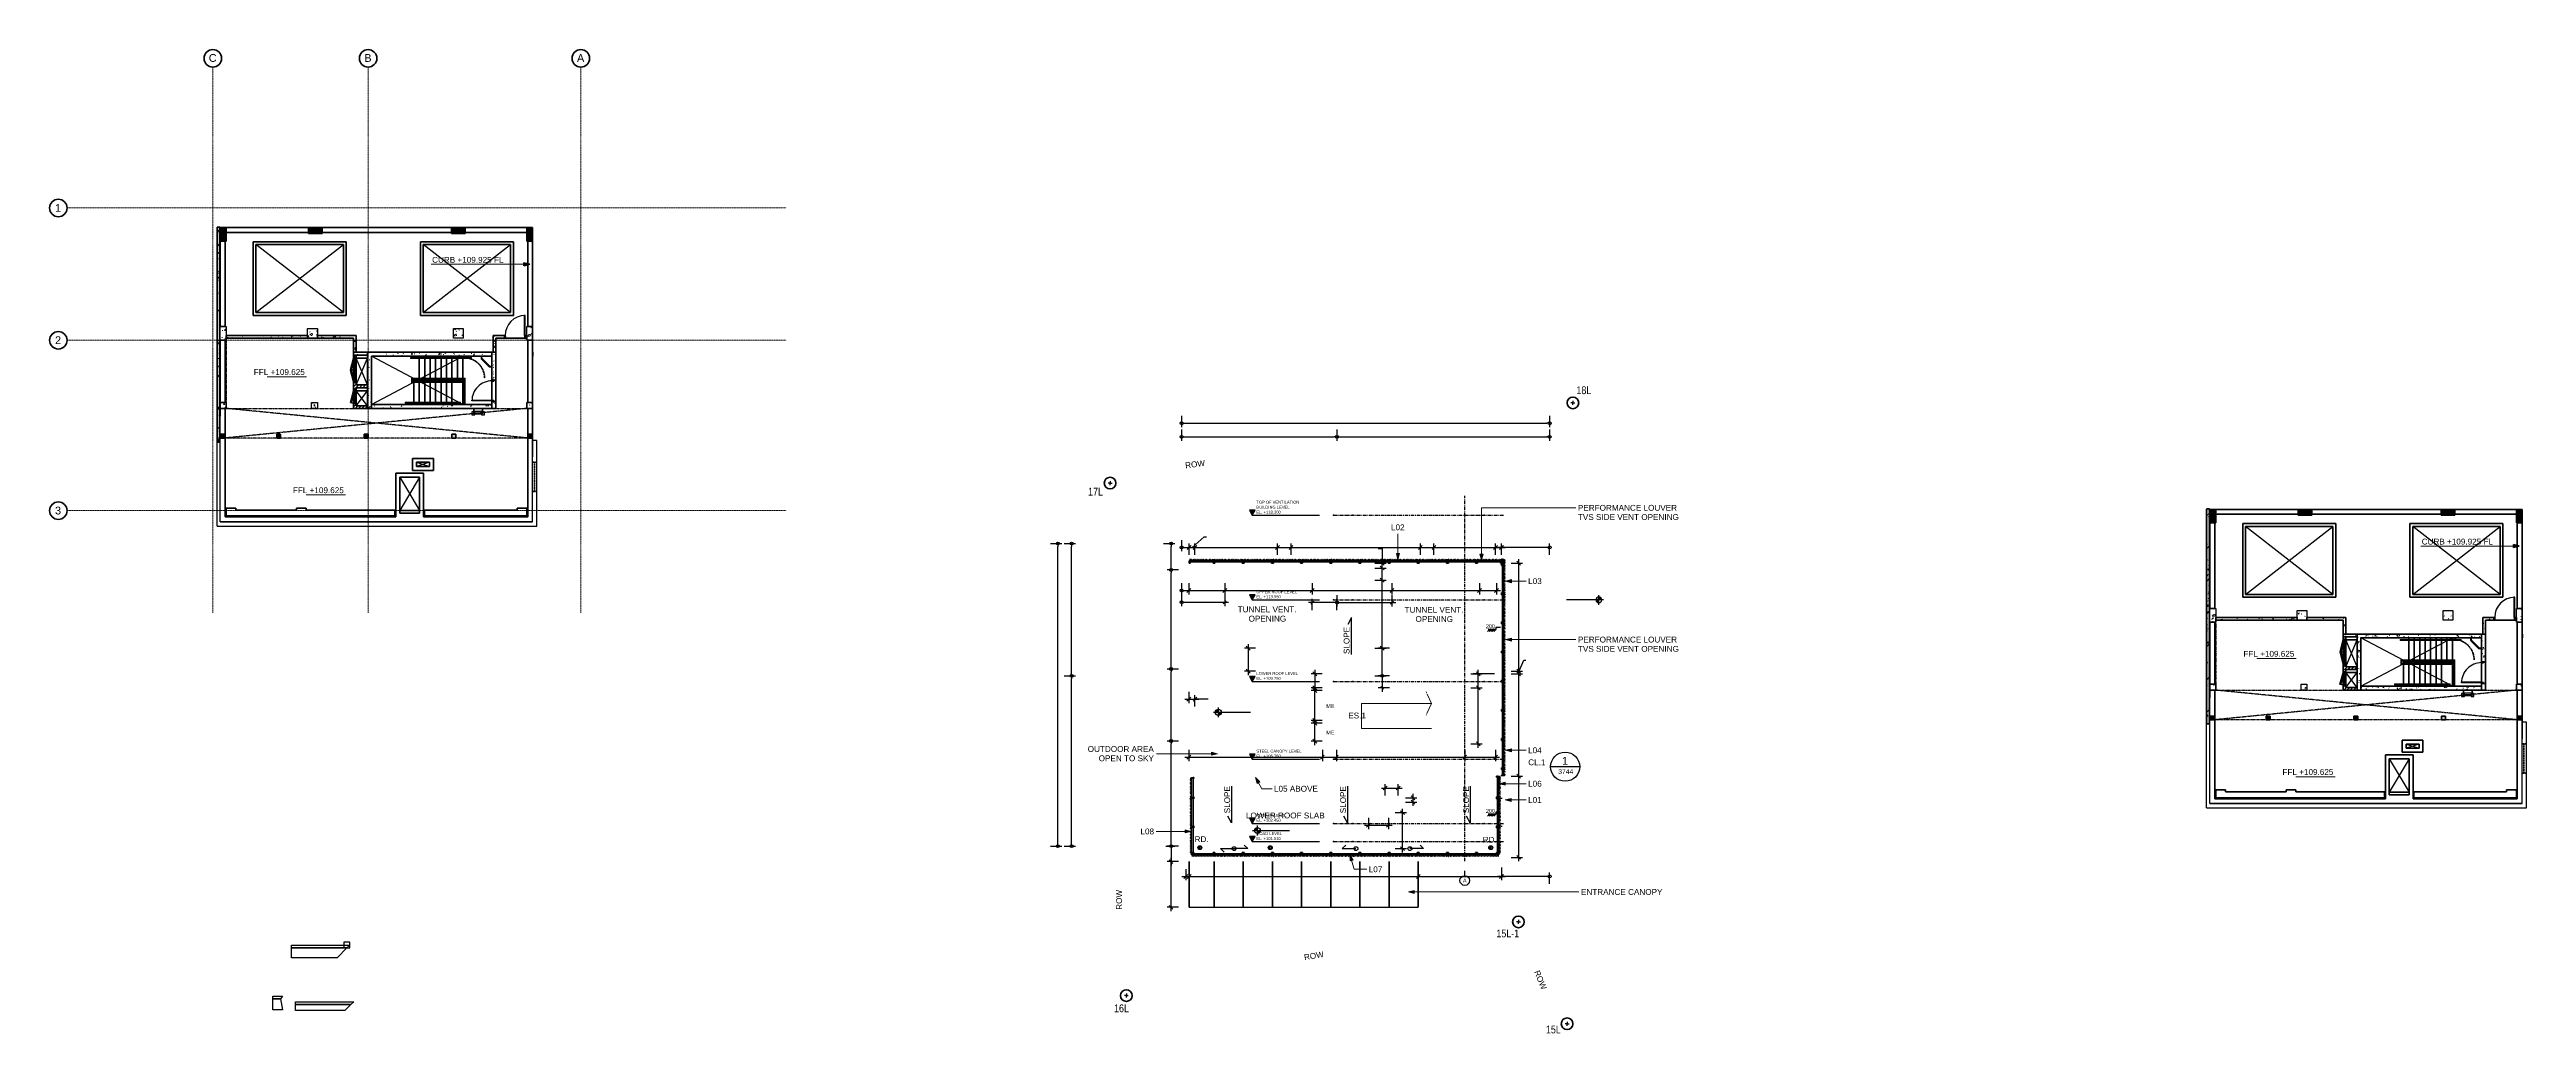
# Model space of a CAD drawing. Header units: millimetres. Extents: x -1379 to 1385823, y -4884429 to 548763.
# Drawn here: x 391626 to 519010, y -2324537 to -2273920 of the extents above; entities that cross this region are included whole.
import ezdxf
from ezdxf.enums import TextEntityAlignment as Align

# ---------------------------------------------------------------- set-up
doc = ezdxf.new("R2010")
doc.units = ezdxf.units.MM
doc.set_wipeout_variables(frame=1)
for name, pattern in [('CENTER', [50.8, 31.75, -6.35, 6.35, -6.35]), ('DPA_Grid _ Level 100', [10, 5.5, -1.6, 1.3, -1.6]), ('DPA_Hidden 100', [6, 4, -2]), ('DPA_Hidden 250', [3, 2, -1]), ('DPA_Overhead 100', [2.75, 1.75, -1]), ('TA_GL_000.70000', [1.925, 0.7, -0.175, 0.175, -0.175, 0.7])]:
    doc.linetypes.add(name, pattern=pattern)
for name, color, linetype in [('000 - 0_SYM_DWG_GRID-BUBBLE_MAIN_COLOR_6', 7, 'Continuous'), ('000 - 0_SYM_DWG_GRIDLINE_MAIN_COLOR_251', 7, 'Continuous'), ('000 - 0_SYM_DWG_LEVEL_MAIN_COLOR_2', 7, 'Continuous'), ('000 - 0_SYM_DWG_LEVEL_TEXT', 7, 'Continuous'), ('000 - 0_SYM_DWG_SLOPE-SYM_TEXT_COLOR_3', 7, 'Continuous'), ('000 - CONCRETE_COL_CUT_COLOR_5', 7, 'Continuous'), ('000 - CONCRETE_COL_HATCH_', 7, 'Continuous'), ('000 - CONCRETE_EX_BUILDING_MAIN_COLOR_1', 7, 'Continuous'), ('000 - CONCRETE_EX_BUILDING_SUB_COLOR_251', 7, 'Continuous'), ('000 - CONCRETE_PRECAST_CUT_COLOR_4', 7, 'Continuous'), ('000 - CONCRETE_PRECAST_HATCH_', 7, 'Continuous'), ('000 - CONCRETE_PRECAST_MAIN_COLOR_4', 7, 'Continuous'), ('000 - CONCRETE_PRECAST_WIPEOUT_', 7, 'Continuous'), ('000 - D I M', 7, 'Continuous'), ('000 - EXISTING_COLUMN_CUT_COLOR_5', 7, 'Continuous'), ('000 - EXISTING_PRECAST_CUT_COLOR_4', 7, 'Continuous'), ('000 - GRID', 7, 'CENTER'), ('010 - ASPG_FLASHING_MAIN_COLOR_2', 7, 'Continuous'), ('010 - ASPG_FLASHING_MAIN_COLOR_4', 7, 'Continuous'), ('010 - ASPG_FLASHING_WIPEOUT_', 7, 'Continuous'), ('010 - ASPG_FLASING_WIPEOUT_', 7, 'Continuous')]:
    doc.layers.add(name, color=color, linetype=linetype)
doc.layers.add('000 - CONCRETE_EX_LOUVERS_DEF_SUB', color=7, linetype='Continuous', plot=False)
for name, color, linetype, lineweight in [('_ _ A-DETL-OPENING', 7, 'Continuous', 25), ('A-ANNO-NOTE', 7, 'Continuous', 35), ('A-COLS-E', 7, 'Continuous', 35), ('A-DETL', 7, 'Continuous', 70), ('A-DETL-GENF', 7, 'Continuous', 35), ('A-DETL-HDLN', 7, 'DPA_Hidden 100', 35), ('A-DETL-MEDM', 7, 'Continuous', 50), ('A-DETL-THIN', 7, 'Continuous', 25), ('A-DOOR-E', 7, 'Continuous', 35), ('A-FLOR-E', 7, 'Continuous', 35), ('A-FLOR-HRAL', 7, 'Continuous', 35), ('A-FLOR-OVHD', 7, 'DPA_Overhead 100', 25), ('A-GENM', 7, 'Continuous', 35), ('A-GLAZ-CURT', 7, 'Continuous', 35), ('A-WALL', 7, 'Continuous', 70), ('A-WALL-PATT', 7, 'Continuous', 70), ('G-ANNO-SPOR', 7, 'Continuous', 9), ('G-ANNO-TEXT', 7, 'Continuous', 9), ('S-GRID', 7, 'Continuous', 9), ('S-GRID-IDEN', 7, 'Continuous', 50), ('S-STRS-ANNO', 7, 'Continuous', 9), ('S-STRS-E', 7, 'Continuous', 35), ('S-STRS-IDEN', 7, 'Continuous', 35), ('WALL-E', 7, 'Continuous', 50)]:
    doc.layers.add(name, color=color, linetype=linetype, lineweight=lineweight)
doc.styles.add('ARIAL', font='arial.ttf')
doc.styles.add('Arial Narrow', font='ARIALN.TTF', dxfattribs={"height": 400})
doc.styles.add('Arial_1', font='arial.ttf', dxfattribs={"height": 125})
doc.styles.add('Arial_2', font='arial.ttf', dxfattribs={"height": 3})
doc.styles.add('Arial_3', font='arial.ttf', dxfattribs={"height": 200})
doc.styles.add('FAMELINE_FOR_CKST', font='arial.ttf')
doc.styles.add('TA', font='', dxfattribs={"height": 4.5})
doc.styles.get('TA').set_extended_font_data('Cordia New')
doc.dimstyles.new('DPA-DIM-3_0_C-C', dxfattribs={"dimscale": 304.8, "dimtxt": 306.07782, "dimasz": 0.492126, "dimexe": 0.656168, "dimexo": 0.0625, "dimgap": 0.164042, "dimtad": 1, "dimdec": 0, "dimzin": 0, "dimdsep": 46, "dimtxsty": 'Arial_2', "dimblk1": 'DOTBLANK', "dimblk2": 'DOTBLANK', "dimsah": 1, "dimcen": 0.09, "dimdle": 0.656168, "dimclrd": 7, "dimclre": 7, "dimclrt": 7, "dimadec": 8, "dimazin": 0, "dimtfac": 1, "dimtdec": 4, "dimtix": 1, "dimtmove": 0, "dimatfit": 3, "dimfxl": 1.312336, "dimfxlon": 1, "dimtvp": 1, "dimtolj": 1, "dimtzin": 0, "dimarcsym": 2})
doc.dimstyles.new('DPA-DIM-3_0_C-T', dxfattribs={"dimscale": 304.8, "dimtxt": 306.07782, "dimasz": 0.492126, "dimexe": 0.656168, "dimexo": 0.0625, "dimgap": 0.164042, "dimtad": 0, "dimjust": 2, "dimdec": 0, "dimzin": 0, "dimdsep": 46, "dimtxsty": 'Arial_2', "dimblk1": 'DOTBLANK', "dimblk2": 'OBLIQUE', "dimsah": 1, "dimcen": 0.09, "dimdle": 0.656168, "dimclrd": 7, "dimclre": 7, "dimclrt": 7, "dimadec": 8, "dimazin": 0, "dimtfac": 1, "dimtdec": 4, "dimtix": 1, "dimtmove": 2, "dimatfit": 3, "dimfxl": 1.312336, "dimfxlon": 1, "dimtvp": 1, "dimtolj": 1, "dimtzin": 0, "dimarcsym": 2})
doc.dimstyles.new('DPA-DIM-3_0_T-T', dxfattribs={"dimscale": 304.8, "dimtxt": 306.07782, "dimasz": 0.656168, "dimexe": 0.656168, "dimexo": 0.0625, "dimgap": 0.164042, "dimtad": 1, "dimdec": 0, "dimzin": 0, "dimdsep": 46, "dimtxsty": 'Arial_2', "dimblk1": 'OBLIQUE', "dimblk2": 'OBLIQUE', "dimsah": 1, "dimcen": 0.09, "dimdle": 0.656168, "dimclrd": 7, "dimclre": 7, "dimclrt": 7, "dimadec": 8, "dimazin": 0, "dimtfac": 1, "dimtdec": 4, "dimtix": 1, "dimtmove": 0, "dimatfit": 3, "dimfxl": 1.312336, "dimfxlon": 1, "dimtvp": 1, "dimtolj": 1, "dimtzin": 0, "dimarcsym": 2})
doc.dimstyles.new('DPA-DIM-3_0_T-T_1', dxfattribs={"dimscale": 304.8, "dimtxt": 306.07782, "dimasz": 0.656168, "dimexe": 0.656168, "dimexo": 0.0625, "dimgap": 0.164042, "dimtad": 1, "dimdec": 0, "dimzin": 0, "dimdsep": 46, "dimtxsty": 'Arial_2', "dimblk1": 'OBLIQUE', "dimblk2": 'OBLIQUE', "dimsah": 1, "dimcen": 0.09, "dimdle": 0.656168, "dimclrd": 7, "dimclre": 7, "dimclrt": 7, "dimadec": 8, "dimazin": 0, "dimtfac": 1, "dimtdec": 4, "dimtix": 1, "dimtmove": 1, "dimatfit": 3, "dimfxl": 1.312336, "dimfxlon": 1, "dimtvp": 1, "dimtolj": 1, "dimtzin": 0, "dimarcsym": 2})
doc.dimstyles.new('FAMELINE-CKST_C-C', dxfattribs={"dimtxt": 0.3, "dimasz": 0.15, "dimexe": 0.1, "dimexo": 0.1, "dimgap": 0.05, "dimtad": 1, "dimzin": 0, "dimdsep": 46, "dimtxsty": 'FAMELINE_FOR_CKST', "dimblk": 'ORIGIN', "dimblk1": 'ORIGIN', "dimblk2": 'ORIGIN', "dimsah": 1, "dimcen": 0.1, "dimdle": 0.1, "dimclrd": 7, "dimclre": 7, "dimclrt": 7, "dimadec": 0, "dimazin": 0, "dimtfac": 1, "dimtix": 1, "dimtmove": 2, "dimatfit": 3, "dimfxl": 1, "dimtolj": 1, "dimtzin": 0, "dimlwd": -1, "dimlwe": -1, "dimarcsym": 0})
pattern_1 = [(50, (-216781.46, 2306690.5), (728.7365, -63.75582), [76.2, -838.2]), (355, (-216781.5, 2306690.5), (-140.97162, 764.2276), [60.96, -670.56]), (100.451, (-216720.74, 2306685.2), (587.77, 700.46675), [64.76, -712.36]), (46.184, (-216781.5, 2306893.7), (1084.31624, -168.17096), [114.3, -1257.3]), (96.636, (-216691.1, 2306879.7), (949.6099, 989.70985), [97.14, -1068.54]), (351.184, (-216781.5, 2306893.7), (949.62055, 989.70115), [91.44, -1005.84]), (21, (-216679.86, 2306842.9), (606.45787, -409.06057), [76.2, -838.2]), (326, (-216679.9, 2306842.9), (247.20834, 736.75292), [60.96, -670.56]), (71.451, (-216629.3, 2306808.8), (853.66825, 327.68547), [64.76, -712.36]), (37.5, (-216781.46, 2306690.48), (12.354693, 338.22012), [33.528, -628.904, 33.528, -647.192, -673.1]), (37.5, (-216781.46, 2306690.48), (12.354693, 338.22012), [-1343.152, 33.528, -639.572]), (7.5, (-216781.46, 2306690.48), (267.278874, 400.722127), [33.528, -354.584, 33.528, -613.664, -256.54]), (7.5, (-216781.46, 2306690.48), (267.278874, 400.722127), [-1035.304, 33.528, -223.012]), (327.5, (-217008.03, 2306690.48), (542.36333, -22.915345), [33.528, -220.472, 33.528, -758.952, -1051.56]), (327.5, (-217008.03, 2306690.48), (542.36333, -22.915345), [-1046.48, 33.528, -1018.032]), (317.5, (-217109.63, 2306690.5), (592.51696, 101.70711), [33.528, -296.672, 33.528, -492.76, -746.76]), (317.5, (-217109.63, 2306690.5), (592.51696, 101.70711), [-856.488, 33.528, -713.232])]
pattern_2 = [(45, (-216781.46, 2306690.48), (-84.852814, 84.852814), [])]
pattern_3 = [(50, (0, -2e-14), (3.5863, -0.31376), [0.375, -4.125]), (355, (0, -2e-14), (-0.69376, 3.76096), [0.3, -3.3]), (100.4514, (0.299, -0.026), (2.89254, 3.4472), [0.3187, -3.50571]), (46.1842, (0, 1), (5.3362, -0.8276), [0.5625, -6.1875]), (96.6356, (0.4447, 0.931), (4.67331, 4.8706), [0.47805, -5.25857]), (351.184, (0, 1), (4.6733, 4.8706), [0.45, -4.95]), (21, (0.5, 0.75), (2.984535, -2.013094), [0.375, -4.125]), (326, (0.5, 0.75), (1.21658, 3.62575), [0.3, -3.3]), (71.4514, (0.7487, 0.5822), (4.20111, 1.612656), [0.3187, -3.50571]), (37.5, (0, -2e-14), (0.060799, 1.664469), [0, -3.26, 0, -3.35, 0, -3.3125]), (7.5, (0, -2e-14), (1.315348, 1.972059), [0, -1.91, 0, -3.185, 0, -1.2625]), (327.5, (-1.115, -2e-14), (2.669112, -0.112774), [0, -1.25, 0, -3.9, 0, -5.175]), (317.5, (-1.615, -2e-14), (2.91593, 0.500525), [0, -1.625, 0, -2.59, 0, -3.675])]

# ---------------------------------------------------------------- blocks, each defined once
blk = doc.blocks.new('DPA_CP_Entrance Louver Grill Vertical Z - Louver Grill Vertical Z-5244519-IV01 - LOWER ROOF LEVEL PLAN')
at = {"layer": '000 - CONCRETE_EX_LOUVERS_DEF_SUB', "color": 7, "lineweight": 70}
for p, q in [((-590, 0), (-640, 0)), ((-640, 0), (-640, -50)), ((-590, -50), (-590, 0)), ((640, 0), (590, 0)), ((590, 0), (590, -50)), ((640, -50), (640, 0)), ((-640, -50), (-590, -50)), ((-590, -125), (-640, -125)), ((-640, -125), (-640, -127)), ((-640, -127), (-592, -127)), ((-592, -127), (-592, -200)), ((-592, -200), (-590, -200)), ((-590, -200), (-590, -125)), ((590, -50), (640, -50)), ((640, -125), (590, -125)), ((590, -125), (590, -200)), ((590, -200), (592, -200)), ((592, -200), (592, -127)), ((592, -127), (640, -127)), ((640, -127), (640, -125))]:
    blk.add_line(p, q, dxfattribs=at)
at = {"layer": '000 - CONCRETE_EX_LOUVERS_DEF_SUB', "color": 7}
for p, q in [((-640, -125), (-640, -50)), ((-640, -50), (640, -50)), ((-640, -125), (640, -125)), ((640, -50), (640, -125))]:
    blk.add_line(p, q, dxfattribs=at)
blk = doc.blocks.new('GM_Louver Grill Vertical Z1 - Z Profile-4595833-IV01 - LOWER ROOF LEVEL PLAN')
at = {"layer": '000 - CONCRETE_EX_LOUVERS_DEF_SUB', "lineweight": 9}
h = blk.add_hatch(dxfattribs=at)
h.set_pattern_fill('FP_11', style=0, pattern_type=2)
h.set_pattern_definition([(230, (232121.8, -2307575.5), (-728.7365, 63.75582), [76.2, -838.2]), (175, (232121.8, -2307575.5), (140.97162, -764.2276), [60.96, -670.56]), (280.451, (232061.1, -2307570.2), (-587.77, -700.46675), [64.76, -712.36]), (226.184, (232121.8, -2307778.7), (-1084.31624, 168.17096), [114.3, -1257.3]), (276.636, (232031.4, -2307764.7), (-949.6099, -989.70985), [97.14, -1068.54]), (171.184, (232121.8, -2307778.7), (-949.62055, -989.70115), [91.44, -1005.84]), (201, (232020.2, -2307727.9), (-606.45787, 409.06057), [76.2, -838.2]), (146, (232020.2, -2307727.9), (-247.20834, -736.75292), [60.96, -670.56]), (251.451, (231969.66, -2307693.8), (-853.66825, -327.68547), [64.76, -712.36]), (217.5, (232121.8, -2307575.48), (-12.354693, -338.22012), [33.528, -628.904, 33.528, -1320.292]), (217.5, (232121.8, -2307575.48), (-12.354693, -338.22012), [-695.96, -647.192, 33.528, -639.572]), (187.5, (232121.8, -2307575.48), (-267.278874, -400.722127), [33.528, -354.584, 33.528, -870.204]), (187.5, (232121.8, -2307575.48), (-267.278874, -400.722127), [-421.64, -613.664, 33.528, -223.012]), (147.5, (232348.37, -2307575.48), (-542.36333, 22.915345), [33.528, -220.472, 33.528, -1810.512]), (147.5, (232348.37, -2307575.48), (-542.36333, 22.915345), [-287.528, -758.952, 33.528, -1018.032]), (137.5, (232449.97, -2307575.5), (-592.51696, -101.70711), [33.528, -296.672, 33.528, -1239.52]), (137.5, (232449.97, -2307575.5), (-592.51696, -101.70711), [-363.728, -492.76, 33.528, -713.232])])
h.paths.add_polyline_path([(30, 0), (0, 0), (46, -73), (40, -73), (40, -75), (50, -75), (4, -2), (30, -2)])
at = {"layer": '000 - CONCRETE_EX_LOUVERS_DEF_SUB', "color": 7, "lineweight": 9}
for p, q in [((30, 0), (0, 0)), ((0, 0), (46, -73)), ((30, -2), (30, 0)), ((50, -75), (4, -2)), ((4, -2), (30, -2)), ((46, -73), (40, -73)), ((40, -73), (40, -75)), ((40, -75), (50, -75))]:
    blk.add_line(p, q, dxfattribs=at)
blk = doc.blocks.new('GM_Louver Grill Vertical Z1 - Z Profile-V11-IV01 - LOWER ROOF LEVEL PLAN')
at = {"layer": '000 - CONCRETE_EX_LOUVERS_DEF_SUB', "color": 7, "lineweight": 9}
for p, q in [((30, 0), (0, 0)), ((0, 0), (46, -73)), ((30, -2), (30, 0)), ((50, -75), (4, -2)), ((4, -2), (30, -2)), ((46, -73), (40, -73)), ((40, -73), (40, -75)), ((40, -75), (50, -75))]:
    blk.add_line(p, q, dxfattribs=at)
blk = doc.blocks.new('GM_Louver Grill Vertical Z1 - Z Profile-V12-IV01 - LOWER ROOF LEVEL PLAN')
at = {"layer": '000 - CONCRETE_EX_LOUVERS_DEF_SUB', "color": 7, "lineweight": 9}
for p, q in [((30, 0), (0, 0)), ((0, 0), (46, -73)), ((30, -2), (30, 0)), ((50, -75), (4, -2)), ((4, -2), (30, -2)), ((46, -73), (40, -73)), ((40, -73), (40, -75)), ((40, -75), (50, -75))]:
    blk.add_line(p, q, dxfattribs=at)
blk = doc.blocks.new('GM_Louver Grill Vertical Z1 - Z Profile-V13-IV01 - LOWER ROOF LEVEL PLAN')
at = {"layer": '000 - CONCRETE_EX_LOUVERS_DEF_SUB', "lineweight": 9}
h = blk.add_hatch(dxfattribs=at)
h.set_pattern_fill('FP_12', style=0, pattern_type=2)
h.set_pattern_definition([(230, (232347.8, -2307575.5), (-728.7365, 63.75582), [76.2, -838.2]), (175, (232347.8, -2307575.5), (140.97162, -764.2276), [60.96, -670.56]), (280.451, (232287.1, -2307570.2), (-587.77, -700.46675), [64.76, -712.36]), (226.184, (232347.8, -2307778.7), (-1084.31624, 168.17096), [114.3, -1257.3]), (276.636, (232257.4, -2307764.7), (-949.6099, -989.70985), [97.14, -1068.54]), (171.184, (232347.8, -2307778.7), (-949.62055, -989.70115), [91.44, -1005.84]), (201, (232246.2, -2307727.9), (-606.45787, 409.06057), [76.2, -838.2]), (146, (232246.2, -2307727.9), (-247.20834, -736.75292), [60.96, -670.56]), (251.451, (232195.66, -2307693.8), (-853.66825, -327.68547), [64.76, -712.36]), (217.5, (232347.8, -2307575.48), (-12.354693, -338.22012), [33.528, -628.904, 33.528, -1320.292]), (217.5, (232347.8, -2307575.48), (-12.354693, -338.22012), [-695.96, -647.192, 33.528, -639.572]), (187.5, (232347.8, -2307575.48), (-267.278874, -400.722127), [33.528, -354.584, 33.528, -870.204]), (187.5, (232347.8, -2307575.48), (-267.278874, -400.722127), [-421.64, -613.664, 33.528, -223.012]), (147.5, (232574.37, -2307575.48), (-542.36333, 22.915345), [33.528, -220.472, 33.528, -1810.512]), (147.5, (232574.37, -2307575.48), (-542.36333, 22.915345), [-287.528, -758.952, 33.528, -1018.032]), (137.5, (232675.97, -2307575.5), (-592.51696, -101.70711), [33.528, -296.672, 33.528, -1239.52]), (137.5, (232675.97, -2307575.5), (-592.51696, -101.70711), [-363.728, -492.76, 33.528, -713.232])])
h.paths.add_polyline_path([(0, 0), (46, -73), (40, -73), (40, -75), (50, -75), (4, -2), (30, -2), (30, 0)])
at = {"layer": '000 - CONCRETE_EX_LOUVERS_DEF_SUB', "color": 7, "lineweight": 9}
for p, q in [((30, 0), (0, 0)), ((0, 0), (46, -73)), ((30, -2), (30, 0)), ((50, -75), (4, -2)), ((4, -2), (30, -2)), ((46, -73), (40, -73)), ((40, -73), (40, -75)), ((40, -75), (50, -75))]:
    blk.add_line(p, q, dxfattribs=at)
blk = doc.blocks.new('GM_Louver Grill Vertical Z1 - Z Profile-V14-IV01 - LOWER ROOF LEVEL PLAN')
at = {"layer": '000 - CONCRETE_EX_LOUVERS_DEF_SUB', "color": 7, "lineweight": 9}
for p, q in [((30, 0), (0, 0)), ((0, 0), (46, -73)), ((30, -2), (30, 0)), ((50, -75), (4, -2)), ((4, -2), (30, -2)), ((46, -73), (40, -73)), ((40, -73), (40, -75)), ((40, -75), (50, -75))]:
    blk.add_line(p, q, dxfattribs=at)
blk = doc.blocks.new('GM_Louver Grill Vertical Z1 - Z Profile-V15-IV01 - LOWER ROOF LEVEL PLAN')
at = {"layer": '000 - CONCRETE_EX_LOUVERS_DEF_SUB', "color": 7, "lineweight": 9}
for p, q in [((30, 0), (0, 0)), ((0, 0), (46, -73)), ((30, -2), (30, 0)), ((50, -75), (4, -2)), ((4, -2), (30, -2)), ((46, -73), (40, -73)), ((40, -73), (40, -75)), ((40, -75), (50, -75))]:
    blk.add_line(p, q, dxfattribs=at)
blk = doc.blocks.new('GM_Louver Grill Vertical Z1 - Z Profile-V16-IV01 - LOWER ROOF LEVEL PLAN')
at = {"layer": '000 - CONCRETE_EX_LOUVERS_DEF_SUB', "color": 7, "lineweight": 9}
for p, q in [((30, 0), (0, 0)), ((0, 0), (46, -73)), ((30, -2), (30, 0)), ((50, -75), (4, -2)), ((4, -2), (30, -2)), ((46, -73), (40, -73)), ((40, -73), (40, -75)), ((40, -75), (50, -75))]:
    blk.add_line(p, q, dxfattribs=at)
blk = doc.blocks.new('GM_Louver Grill Vertical Z1 - Z Profile-V17-IV01 - LOWER ROOF LEVEL PLAN')
at = {"layer": '000 - CONCRETE_EX_LOUVERS_DEF_SUB', "color": 7, "lineweight": 9}
for p, q in [((30, 0), (0, 0)), ((0, 0), (46, -73)), ((30, -2), (30, 0)), ((50, -75), (4, -2)), ((4, -2), (30, -2)), ((46, -73), (40, -73)), ((40, -73), (40, -75)), ((40, -75), (50, -75))]:
    blk.add_line(p, q, dxfattribs=at)
blk = doc.blocks.new('GM_Louver Grill Vertical Z1 - Z Profile-V18-IV01 - LOWER ROOF LEVEL PLAN')
at = {"layer": '000 - CONCRETE_EX_LOUVERS_DEF_SUB', "color": 7, "lineweight": 9}
for p, q in [((30, 0), (0, 0)), ((0, 0), (46, -73)), ((30, -2), (30, 0)), ((50, -75), (4, -2)), ((4, -2), (30, -2)), ((46, -73), (40, -73)), ((40, -73), (40, -75)), ((40, -75), (50, -75))]:
    blk.add_line(p, q, dxfattribs=at)
blk = doc.blocks.new('GM_Louver Grill Vertical Z1 - Z Profile-V19-IV01 - LOWER ROOF LEVEL PLAN')
at = {"layer": '000 - CONCRETE_EX_LOUVERS_DEF_SUB', "color": 7, "lineweight": 9}
for p, q in [((30, 0), (0, 0)), ((0, 0), (46, -73)), ((30, -2), (30, 0)), ((50, -75), (4, -2)), ((4, -2), (30, -2)), ((46, -73), (40, -73)), ((40, -73), (40, -75)), ((40, -75), (50, -75))]:
    blk.add_line(p, q, dxfattribs=at)
blk = doc.blocks.new('GM_Louver Grill Vertical Z1 - Z Profile-V20-IV01 - LOWER ROOF LEVEL PLAN')
at = {"layer": '000 - CONCRETE_EX_LOUVERS_DEF_SUB', "lineweight": 9}
h = blk.add_hatch(dxfattribs=at)
h.set_pattern_fill('FP_13', style=0, pattern_type=2)
h.set_pattern_definition([(230, (232875.13, -2307575.5), (-728.7365, 63.75582), [76.2, -838.2]), (175, (232875.1, -2307575.5), (140.97162, -764.2276), [60.96, -670.56]), (280.451, (232814.4, -2307570.2), (-587.77, -700.46675), [64.76, -712.36]), (226.184, (232875.1, -2307778.7), (-1084.31624, 168.17096), [114.3, -1257.3]), (276.636, (232784.8, -2307764.7), (-949.6099, -989.70985), [97.14, -1068.54]), (171.184, (232875.1, -2307778.7), (-949.62055, -989.70115), [91.44, -1005.84]), (201, (232773.53, -2307727.9), (-606.45787, 409.06057), [76.2, -838.2]), (146, (232773.5, -2307727.9), (-247.20834, -736.75292), [60.96, -670.56]), (251.451, (232723, -2307693.8), (-853.66825, -327.68547), [64.76, -712.36]), (217.5, (232875.13, -2307575.48), (-12.354693, -338.22012), [33.528, -628.904, 33.528, -1320.292]), (217.5, (232875.13, -2307575.48), (-12.354693, -338.22012), [-695.96, -647.192, 33.528, -639.572]), (187.5, (232875.13, -2307575.48), (-267.278874, -400.722127), [33.528, -354.584, 33.528, -870.204]), (187.5, (232875.13, -2307575.48), (-267.278874, -400.722127), [-421.64, -613.664, 33.528, -223.012]), (147.5, (233101.7, -2307575.48), (-542.36333, 22.915345), [33.528, -220.472, 33.528, -1810.512]), (147.5, (233101.7, -2307575.48), (-542.36333, 22.915345), [-287.528, -758.952, 33.528, -1018.032]), (137.5, (233203.3, -2307575.5), (-592.51696, -101.70711), [33.528, -296.672, 33.528, -1239.52]), (137.5, (233203.3, -2307575.5), (-592.51696, -101.70711), [-363.728, -492.76, 33.528, -713.232])])
h.paths.add_polyline_path([(0, 0), (46, -73), (40, -73), (40, -75), (50, -75), (4, -2), (30, -2), (30, 0)])
at = {"layer": '000 - CONCRETE_EX_LOUVERS_DEF_SUB', "color": 7, "lineweight": 9}
for p, q in [((30, 0), (0, 0)), ((0, 0), (46, -73)), ((30, -2), (30, 0)), ((50, -75), (4, -2)), ((4, -2), (30, -2)), ((46, -73), (40, -73)), ((40, -73), (40, -75)), ((40, -75), (50, -75))]:
    blk.add_line(p, q, dxfattribs=at)
blk = doc.blocks.new('GM_Louver Grill Vertical Z1 - Z Profile-V21-IV01 - LOWER ROOF LEVEL PLAN')
at = {"layer": '000 - CONCRETE_EX_LOUVERS_DEF_SUB', "color": 7, "lineweight": 9}
for p, q in [((30, 0), (0, 0)), ((0, 0), (46, -73)), ((30, -2), (30, 0)), ((50, -75), (4, -2)), ((4, -2), (30, -2)), ((46, -73), (40, -73)), ((40, -73), (40, -75)), ((40, -75), (50, -75))]:
    blk.add_line(p, q, dxfattribs=at)
blk = doc.blocks.new('GM_Louver Grill Vertical Z1 - Z Profile-V22-IV01 - LOWER ROOF LEVEL PLAN')
at = {"layer": '000 - CONCRETE_EX_LOUVERS_DEF_SUB', "color": 7, "lineweight": 9}
for p, q in [((30, 0), (0, 0)), ((0, 0), (46, -73)), ((30, -2), (30, 0)), ((50, -75), (4, -2)), ((4, -2), (30, -2)), ((46, -73), (40, -73)), ((40, -73), (40, -75)), ((40, -75), (50, -75))]:
    blk.add_line(p, q, dxfattribs=at)
blk = doc.blocks.new('GM_Louver Grill Vertical Z1 - Z Profile-V23-IV01 - LOWER ROOF LEVEL PLAN')
at = {"layer": '000 - CONCRETE_EX_LOUVERS_DEF_SUB', "color": 7, "lineweight": 9}
for p, q in [((30, 0), (0, 0)), ((0, 0), (46, -73)), ((30, -2), (30, 0)), ((50, -75), (4, -2)), ((4, -2), (30, -2)), ((46, -73), (40, -73)), ((40, -73), (40, -75)), ((40, -75), (50, -75))]:
    blk.add_line(p, q, dxfattribs=at)
blk = doc.blocks.new('GM_Louver Grill Vertical Z1 - Z Profile-V24-IV01 - LOWER ROOF LEVEL PLAN')
at = {"layer": '000 - CONCRETE_EX_LOUVERS_DEF_SUB', "color": 7, "lineweight": 9}
for p, q in [((30, 0), (0, 0)), ((0, 0), (46, -73)), ((30, -2), (30, 0)), ((50, -75), (4, -2)), ((4, -2), (30, -2)), ((46, -73), (40, -73)), ((40, -73), (40, -75)), ((40, -75), (50, -75))]:
    blk.add_line(p, q, dxfattribs=at)
blk = doc.blocks.new('GM_Louver Grill Vertical Z1 - Z Profile-V25-IV01 - LOWER ROOF LEVEL PLAN')
at = {"layer": '000 - CONCRETE_EX_LOUVERS_DEF_SUB', "color": 7, "lineweight": 9}
for p, q in [((30, 0), (0, 0)), ((0, 0), (46, -73)), ((30, -2), (30, 0)), ((50, -75), (4, -2)), ((4, -2), (30, -2)), ((46, -73), (40, -73)), ((40, -73), (40, -75)), ((40, -75), (50, -75))]:
    blk.add_line(p, q, dxfattribs=at)
blk = doc.blocks.new('DPA_CP_Entrance Louver Grill Vertical Z - Louver Grill Vertical Z-4595767-IV01 - LOWER ROOF LEVEL PLAN')
at = {"layer": '000 - CONCRETE_EX_LOUVERS_DEF_SUB', "color": 7, "lineweight": 70}
for p, q in [((-700, 0), (-750, 0)), ((-750, 0), (-750, -50)), ((-700, -50), (-700, 0)), ((750, 0), (700, 0)), ((700, 0), (700, -50)), ((750, -50), (750, 0)), ((-750, -50), (-700, -50)), ((-700, -125), (-750, -125)), ((-750, -125), (-750, -127)), ((-750, -127), (-702, -127)), ((-702, -127), (-702, -200)), ((-702, -200), (-700, -200)), ((-700, -200), (-700, -125)), ((700, -50), (750, -50)), ((750, -125), (700, -125)), ((700, -125), (700, -200)), ((700, -200), (702, -200)), ((702, -200), (702, -127)), ((702, -127), (750, -127)), ((750, -127), (750, -125))]:
    blk.add_line(p, q, dxfattribs=at)
at = {"layer": '000 - CONCRETE_EX_LOUVERS_DEF_SUB', "color": 7}
for p, q in [((-750, -125), (-750, -50)), ((-750, -50), (750, -50)), ((-750, -125), (750, -125)), ((750, -50), (750, -125))]:
    blk.add_line(p, q, dxfattribs=at)
blk = doc.blocks.new('GM_Louver Grill Vertical Z1 - Z Profile-V26-IV01 - LOWER ROOF LEVEL PLAN')
at = {"layer": '000 - CONCRETE_EX_LOUVERS_DEF_SUB', "color": 7, "lineweight": 9}
for p, q in [((30, 0), (0, 0)), ((0, 0), (46, -73)), ((30, -2), (30, 0)), ((50, -75), (4, -2)), ((4, -2), (30, -2)), ((46, -73), (40, -73)), ((40, -73), (40, -75)), ((40, -75), (50, -75))]:
    blk.add_line(p, q, dxfattribs=at)
blk = doc.blocks.new('GM_Louver Grill Vertical Z1 - Z Profile-V27-IV01 - LOWER ROOF LEVEL PLAN')
at = {"layer": '000 - CONCRETE_EX_LOUVERS_DEF_SUB', "color": 7, "lineweight": 9}
for p, q in [((30, 0), (0, 0)), ((0, 0), (46, -73)), ((30, -2), (30, 0)), ((50, -75), (4, -2)), ((4, -2), (30, -2)), ((46, -73), (40, -73)), ((40, -73), (40, -75)), ((40, -75), (50, -75))]:
    blk.add_line(p, q, dxfattribs=at)
blk = doc.blocks.new('GM_Louver Grill Vertical Z1 - Z Profile-V28-IV01 - LOWER ROOF LEVEL PLAN')
at = {"layer": '000 - CONCRETE_EX_LOUVERS_DEF_SUB', "lineweight": 9}
h = blk.add_hatch(dxfattribs=at)
h.set_pattern_fill('FP_14', style=0, pattern_type=2)
h.set_pattern_definition([(230, (231446.46, -2307575.5), (-728.7365, 63.75582), [76.2, -838.2]), (175, (231446.5, -2307575.5), (140.97162, -764.2276), [60.96, -670.56]), (280.451, (231385.74, -2307570.2), (-587.77, -700.46675), [64.76, -712.36]), (226.184, (231446.5, -2307778.7), (-1084.31624, 168.17096), [114.3, -1257.3]), (276.636, (231356.1, -2307764.7), (-949.6099, -989.70985), [97.14, -1068.54]), (171.184, (231446.5, -2307778.7), (-949.62055, -989.70115), [91.44, -1005.84]), (201, (231344.86, -2307727.9), (-606.45787, 409.06057), [76.2, -838.2]), (146, (231344.9, -2307727.9), (-247.20834, -736.75292), [60.96, -670.56]), (251.451, (231294.3, -2307693.8), (-853.66825, -327.68547), [64.76, -712.36]), (217.5, (231446.46, -2307575.48), (-12.354693, -338.22012), [33.528, -628.904, 33.528, -1320.292]), (217.5, (231446.46, -2307575.48), (-12.354693, -338.22012), [-695.96, -647.192, 33.528, -639.572]), (187.5, (231446.46, -2307575.48), (-267.278874, -400.722127), [33.528, -354.584, 33.528, -870.204]), (187.5, (231446.46, -2307575.48), (-267.278874, -400.722127), [-421.64, -613.664, 33.528, -223.012]), (147.5, (231673.03, -2307575.48), (-542.36333, 22.915345), [33.528, -220.472, 33.528, -1810.512]), (147.5, (231673.03, -2307575.48), (-542.36333, 22.915345), [-287.528, -758.952, 33.528, -1018.032]), (137.5, (231774.63, -2307575.5), (-592.51696, -101.70711), [33.528, -296.672, 33.528, -1239.52]), (137.5, (231774.63, -2307575.5), (-592.51696, -101.70711), [-363.728, -492.76, 33.528, -713.232])])
h.paths.add_polyline_path([(0, 0), (46, -73), (40, -73), (40, -75), (50, -75), (4, -2), (30, -2), (30, 0)])
at = {"layer": '000 - CONCRETE_EX_LOUVERS_DEF_SUB', "color": 7, "lineweight": 9}
for p, q in [((30, 0), (0, 0)), ((0, 0), (46, -73)), ((30, -2), (30, 0)), ((50, -75), (4, -2)), ((4, -2), (30, -2)), ((46, -73), (40, -73)), ((40, -73), (40, -75)), ((40, -75), (50, -75))]:
    blk.add_line(p, q, dxfattribs=at)
blk = doc.blocks.new('GM_Louver Grill Vertical Z1 - Z Profile-V29-IV01 - LOWER ROOF LEVEL PLAN')
at = {"layer": '000 - CONCRETE_EX_LOUVERS_DEF_SUB', "color": 7, "lineweight": 9}
for p, q in [((30, 0), (0, 0)), ((0, 0), (46, -73)), ((30, -2), (30, 0)), ((50, -75), (4, -2)), ((4, -2), (30, -2)), ((46, -73), (40, -73)), ((40, -73), (40, -75)), ((40, -75), (50, -75))]:
    blk.add_line(p, q, dxfattribs=at)
blk = doc.blocks.new('GM_Louver Grill Vertical Z1 - Z Profile-V30-IV01 - LOWER ROOF LEVEL PLAN')
at = {"layer": '000 - CONCRETE_EX_LOUVERS_DEF_SUB', "color": 7, "lineweight": 9}
for p, q in [((30, 0), (0, 0)), ((0, 0), (46, -73)), ((30, -2), (30, 0)), ((50, -75), (4, -2)), ((4, -2), (30, -2)), ((46, -73), (40, -73)), ((40, -73), (40, -75)), ((40, -75), (50, -75))]:
    blk.add_line(p, q, dxfattribs=at)
blk = doc.blocks.new('GM_Louver Grill Vertical Z1 - Z Profile-V31-IV01 - LOWER ROOF LEVEL PLAN')
at = {"layer": '000 - CONCRETE_EX_LOUVERS_DEF_SUB', "color": 7, "lineweight": 9}
for p, q in [((30, 0), (0, 0)), ((0, 0), (46, -73)), ((30, -2), (30, 0)), ((50, -75), (4, -2)), ((4, -2), (30, -2)), ((46, -73), (40, -73)), ((40, -73), (40, -75)), ((40, -75), (50, -75))]:
    blk.add_line(p, q, dxfattribs=at)
blk = doc.blocks.new('GM_Louver Grill Vertical Z1 - Z Profile-V32-IV01 - LOWER ROOF LEVEL PLAN')
at = {"layer": '000 - CONCRETE_EX_LOUVERS_DEF_SUB', "color": 7, "lineweight": 9}
for p, q in [((30, 0), (0, 0)), ((0, 0), (46, -73)), ((30, -2), (30, 0)), ((50, -75), (4, -2)), ((4, -2), (30, -2)), ((46, -73), (40, -73)), ((40, -73), (40, -75)), ((40, -75), (50, -75))]:
    blk.add_line(p, q, dxfattribs=at)
blk = doc.blocks.new('GM_Louver Grill Vertical Z1 - Z Profile-V33-IV01 - LOWER ROOF LEVEL PLAN')
at = {"layer": '000 - CONCRETE_EX_LOUVERS_DEF_SUB', "color": 7, "lineweight": 9}
for p, q in [((30, 0), (0, 0)), ((0, 0), (46, -73)), ((30, -2), (30, 0)), ((50, -75), (4, -2)), ((4, -2), (30, -2)), ((46, -73), (40, -73)), ((40, -73), (40, -75)), ((40, -75), (50, -75))]:
    blk.add_line(p, q, dxfattribs=at)
blk = doc.blocks.new('GM_Louver Grill Vertical Z1 - Z Profile-V34-IV01 - LOWER ROOF LEVEL PLAN')
at = {"layer": '000 - CONCRETE_EX_LOUVERS_DEF_SUB', "color": 7, "lineweight": 9}
for p, q in [((30, 0), (0, 0)), ((0, 0), (46, -73)), ((30, -2), (30, 0)), ((50, -75), (4, -2)), ((4, -2), (30, -2)), ((46, -73), (40, -73)), ((40, -73), (40, -75)), ((40, -75), (50, -75))]:
    blk.add_line(p, q, dxfattribs=at)
blk = doc.blocks.new('GM_Louver Grill Vertical Z1 - Z Profile-V35-IV01 - LOWER ROOF LEVEL PLAN')
at = {"layer": '000 - CONCRETE_EX_LOUVERS_DEF_SUB', "color": 7, "lineweight": 9}
for p, q in [((30, 0), (0, 0)), ((0, 0), (46, -73)), ((30, -2), (30, 0)), ((50, -75), (4, -2)), ((4, -2), (30, -2)), ((46, -73), (40, -73)), ((40, -73), (40, -75)), ((40, -75), (50, -75))]:
    blk.add_line(p, q, dxfattribs=at)
blk = doc.blocks.new('GM_Louver Grill Vertical Z1 - Z Profile-V36-IV01 - LOWER ROOF LEVEL PLAN')
at = {"layer": '000 - CONCRETE_EX_LOUVERS_DEF_SUB', "color": 7, "lineweight": 9}
for p, q in [((30, 0), (0, 0)), ((0, 0), (46, -73)), ((30, -2), (30, 0)), ((50, -75), (4, -2)), ((4, -2), (30, -2)), ((46, -73), (40, -73)), ((40, -73), (40, -75)), ((40, -75), (50, -75))]:
    blk.add_line(p, q, dxfattribs=at)
blk = doc.blocks.new('GM_Louver Grill Vertical Z1 - Z Profile-V37-IV01 - LOWER ROOF LEVEL PLAN')
at = {"layer": '000 - CONCRETE_EX_LOUVERS_DEF_SUB', "color": 7, "lineweight": 9}
for p, q in [((30, 0), (0, 0)), ((0, 0), (46, -73)), ((30, -2), (30, 0)), ((50, -75), (4, -2)), ((4, -2), (30, -2)), ((46, -73), (40, -73)), ((40, -73), (40, -75)), ((40, -75), (50, -75))]:
    blk.add_line(p, q, dxfattribs=at)
blk = doc.blocks.new('GM_Louver Grill Vertical Z1 - Z Profile-V38-IV01 - LOWER ROOF LEVEL PLAN')
at = {"layer": '000 - CONCRETE_EX_LOUVERS_DEF_SUB', "color": 7, "lineweight": 9}
for p, q in [((30, 0), (0, 0)), ((0, 0), (46, -73)), ((30, -2), (30, 0)), ((50, -75), (4, -2)), ((4, -2), (30, -2)), ((46, -73), (40, -73)), ((40, -73), (40, -75)), ((40, -75), (50, -75))]:
    blk.add_line(p, q, dxfattribs=at)
blk = doc.blocks.new('GM_Louver Grill Vertical Z1 - Z Profile-V39-IV01 - LOWER ROOF LEVEL PLAN')
at = {"layer": '000 - CONCRETE_EX_LOUVERS_DEF_SUB', "color": 7, "lineweight": 9}
for p, q in [((30, 0), (0, 0)), ((0, 0), (46, -73)), ((30, -2), (30, 0)), ((50, -75), (4, -2)), ((4, -2), (30, -2)), ((46, -73), (40, -73)), ((40, -73), (40, -75)), ((40, -75), (50, -75))]:
    blk.add_line(p, q, dxfattribs=at)
blk = doc.blocks.new('GM_Louver Grill Vertical Z1 - Z Profile-V40-IV01 - LOWER ROOF LEVEL PLAN')
at = {"layer": '000 - CONCRETE_EX_LOUVERS_DEF_SUB', "lineweight": 9}
h = blk.add_hatch(dxfattribs=at)
h.set_pattern_fill('FP_15', style=0, pattern_type=2)
h.set_pattern_definition([(230, (230921.46, -2307575.5), (-728.7365, 63.75582), [76.2, -838.2]), (175, (230921.5, -2307575.5), (140.97162, -764.2276), [60.96, -670.56]), (280.451, (230860.74, -2307570.2), (-587.77, -700.46675), [64.76, -712.36]), (226.184, (230921.5, -2307778.7), (-1084.31624, 168.17096), [114.3, -1257.3]), (276.636, (230831.1, -2307764.7), (-949.6099, -989.70985), [97.14, -1068.54]), (171.184, (230921.5, -2307778.7), (-949.62055, -989.70115), [91.44, -1005.84]), (201, (230819.86, -2307727.9), (-606.45787, 409.06057), [76.2, -838.2]), (146, (230819.9, -2307727.9), (-247.20834, -736.75292), [60.96, -670.56]), (251.451, (230769.3, -2307693.8), (-853.66825, -327.68547), [64.76, -712.36]), (217.5, (230921.46, -2307575.48), (-12.354693, -338.22012), [33.528, -628.904, 33.528, -1320.292]), (217.5, (230921.46, -2307575.48), (-12.354693, -338.22012), [-695.96, -647.192, 33.528, -639.572]), (187.5, (230921.46, -2307575.48), (-267.278874, -400.722127), [33.528, -354.584, 33.528, -870.204]), (187.5, (230921.46, -2307575.48), (-267.278874, -400.722127), [-421.64, -613.664, 33.528, -223.012]), (147.5, (231148.03, -2307575.48), (-542.36333, 22.915345), [33.528, -220.472, 33.528, -1810.512]), (147.5, (231148.03, -2307575.48), (-542.36333, 22.915345), [-287.528, -758.952, 33.528, -1018.032]), (137.5, (231249.63, -2307575.5), (-592.51696, -101.70711), [33.528, -296.672, 33.528, -1239.52]), (137.5, (231249.63, -2307575.5), (-592.51696, -101.70711), [-363.728, -492.76, 33.528, -713.232])])
h.paths.add_polyline_path([(0, 0), (46, -73), (40, -73), (40, -75), (50, -75), (4, -2), (30, -2), (30, 0)])
at = {"layer": '000 - CONCRETE_EX_LOUVERS_DEF_SUB', "color": 7, "lineweight": 9}
for p, q in [((30, 0), (0, 0)), ((0, 0), (46, -73)), ((30, -2), (30, 0)), ((50, -75), (4, -2)), ((4, -2), (30, -2)), ((46, -73), (40, -73)), ((40, -73), (40, -75)), ((40, -75), (50, -75))]:
    blk.add_line(p, q, dxfattribs=at)
blk = doc.blocks.new('GM_Louver Grill Vertical Z1 - Z Profile-V41-IV01 - LOWER ROOF LEVEL PLAN')
at = {"layer": '000 - CONCRETE_EX_LOUVERS_DEF_SUB', "color": 7, "lineweight": 9}
for p, q in [((30, 0), (0, 0)), ((0, 0), (46, -73)), ((30, -2), (30, 0)), ((50, -75), (4, -2)), ((4, -2), (30, -2)), ((46, -73), (40, -73)), ((40, -73), (40, -75)), ((40, -75), (50, -75))]:
    blk.add_line(p, q, dxfattribs=at)
blk = doc.blocks.new('GM_Louver Grill Vertical Z1 - Z Profile-V42-IV01 - LOWER ROOF LEVEL PLAN')
at = {"layer": '000 - CONCRETE_EX_LOUVERS_DEF_SUB', "color": 7, "lineweight": 9}
for p, q in [((30, 0), (0, 0)), ((0, 0), (46, -73)), ((30, -2), (30, 0)), ((50, -75), (4, -2)), ((4, -2), (30, -2)), ((46, -73), (40, -73)), ((40, -73), (40, -75)), ((40, -75), (50, -75))]:
    blk.add_line(p, q, dxfattribs=at)
blk = doc.blocks.new('GM_Louver Grill Vertical Z1 - Z Profile-V43-IV01 - LOWER ROOF LEVEL PLAN')
at = {"layer": '000 - CONCRETE_EX_LOUVERS_DEF_SUB', "color": 7, "lineweight": 9}
for p, q in [((30, 0), (0, 0)), ((0, 0), (46, -73)), ((30, -2), (30, 0)), ((50, -75), (4, -2)), ((4, -2), (30, -2)), ((46, -73), (40, -73)), ((40, -73), (40, -75)), ((40, -75), (50, -75))]:
    blk.add_line(p, q, dxfattribs=at)
blk = doc.blocks.new('GM_Louver Grill Vertical Z1 - Z Profile-V44-IV01 - LOWER ROOF LEVEL PLAN')
at = {"layer": '000 - CONCRETE_EX_LOUVERS_DEF_SUB', "color": 7, "lineweight": 9}
for p, q in [((30, 0), (0, 0)), ((0, 0), (46, -73)), ((30, -2), (30, 0)), ((50, -75), (4, -2)), ((4, -2), (30, -2)), ((46, -73), (40, -73)), ((40, -73), (40, -75)), ((40, -75), (50, -75))]:
    blk.add_line(p, q, dxfattribs=at)
blk = doc.blocks.new('GM_Louver Grill Vertical Z1 - Z Profile-V45-IV01 - LOWER ROOF LEVEL PLAN')
at = {"layer": '000 - CONCRETE_EX_LOUVERS_DEF_SUB', "color": 7, "lineweight": 9}
for p, q in [((30, 0), (0, 0)), ((0, 0), (46, -73)), ((30, -2), (30, 0)), ((50, -75), (4, -2)), ((4, -2), (30, -2)), ((46, -73), (40, -73)), ((40, -73), (40, -75)), ((40, -75), (50, -75))]:
    blk.add_line(p, q, dxfattribs=at)
blk = doc.blocks.new('GM_Louver Grill Vertical Z1 - Z Profile-V46-IV01 - LOWER ROOF LEVEL PLAN')
at = {"layer": '000 - CONCRETE_EX_LOUVERS_DEF_SUB', "color": 7, "lineweight": 9}
for p, q in [((30, 0), (0, 0)), ((0, 0), (46, -73)), ((30, -2), (30, 0)), ((50, -75), (4, -2)), ((4, -2), (30, -2)), ((46, -73), (40, -73)), ((40, -73), (40, -75)), ((40, -75), (50, -75))]:
    blk.add_line(p, q, dxfattribs=at)
blk = doc.blocks.new('GM_Louver Grill Vertical Z1 - Z Profile-V47-IV01 - LOWER ROOF LEVEL PLAN')
at = {"layer": '000 - CONCRETE_EX_LOUVERS_DEF_SUB', "color": 7, "lineweight": 9}
for p, q in [((30, 0), (0, 0)), ((0, 0), (46, -73)), ((30, -2), (30, 0)), ((50, -75), (4, -2)), ((4, -2), (30, -2)), ((46, -73), (40, -73)), ((40, -73), (40, -75)), ((40, -75), (50, -75))]:
    blk.add_line(p, q, dxfattribs=at)
blk = doc.blocks.new('GM_Louver Grill Vertical Z1 - Z Profile-V48-IV01 - LOWER ROOF LEVEL PLAN')
at = {"layer": '000 - CONCRETE_EX_LOUVERS_DEF_SUB', "color": 7, "lineweight": 9}
for p, q in [((30, 0), (0, 0)), ((0, 0), (46, -73)), ((30, -2), (30, 0)), ((50, -75), (4, -2)), ((4, -2), (30, -2)), ((46, -73), (40, -73)), ((40, -73), (40, -75)), ((40, -75), (50, -75))]:
    blk.add_line(p, q, dxfattribs=at)
blk = doc.blocks.new('GM_Louver Grill Vertical Z1 - Z Profile-V49-IV01 - LOWER ROOF LEVEL PLAN')
at = {"layer": '000 - CONCRETE_EX_LOUVERS_DEF_SUB', "color": 7, "lineweight": 9}
for p, q in [((30, 0), (0, 0)), ((0, 0), (46, -73)), ((30, -2), (30, 0)), ((50, -75), (4, -2)), ((4, -2), (30, -2)), ((46, -73), (40, -73)), ((40, -73), (40, -75)), ((40, -75), (50, -75))]:
    blk.add_line(p, q, dxfattribs=at)
blk = doc.blocks.new('GM_Louver Grill Vertical Z1 - Z Profile-V50-IV01 - LOWER ROOF LEVEL PLAN')
at = {"layer": '000 - CONCRETE_EX_LOUVERS_DEF_SUB', "color": 7, "lineweight": 9}
for p, q in [((30, 0), (0, 0)), ((0, 0), (46, -73)), ((30, -2), (30, 0)), ((50, -75), (4, -2)), ((4, -2), (30, -2)), ((46, -73), (40, -73)), ((40, -73), (40, -75)), ((40, -75), (50, -75))]:
    blk.add_line(p, q, dxfattribs=at)
blk = doc.blocks.new('GM_Louver Grill Vertical Z1 - Z Profile-V51-IV01 - LOWER ROOF LEVEL PLAN')
at = {"layer": '000 - CONCRETE_EX_LOUVERS_DEF_SUB', "color": 7, "lineweight": 9}
for p, q in [((30, 0), (0, 0)), ((0, 0), (46, -73)), ((30, -2), (30, 0)), ((50, -75), (4, -2)), ((4, -2), (30, -2)), ((46, -73), (40, -73)), ((40, -73), (40, -75)), ((40, -75), (50, -75))]:
    blk.add_line(p, q, dxfattribs=at)
blk = doc.blocks.new('GM_Louver Grill Vertical Z1 - Z Profile-V52-IV01 - LOWER ROOF LEVEL PLAN')
at = {"layer": '000 - CONCRETE_EX_LOUVERS_DEF_SUB', "color": 7, "lineweight": 9}
for p, q in [((30, 0), (0, 0)), ((0, 0), (46, -73)), ((30, -2), (30, 0)), ((50, -75), (4, -2)), ((4, -2), (30, -2)), ((46, -73), (40, -73)), ((40, -73), (40, -75)), ((40, -75), (50, -75))]:
    blk.add_line(p, q, dxfattribs=at)
blk = doc.blocks.new('GM_Louver Grill Vertical Z1 - Z Profile-V53-IV01 - LOWER ROOF LEVEL PLAN')
at = {"layer": '000 - CONCRETE_EX_LOUVERS_DEF_SUB', "color": 7, "lineweight": 9}
for p, q in [((30, 0), (0, 0)), ((0, 0), (46, -73)), ((30, -2), (30, 0)), ((50, -75), (4, -2)), ((4, -2), (30, -2)), ((46, -73), (40, -73)), ((40, -73), (40, -75)), ((40, -75), (50, -75))]:
    blk.add_line(p, q, dxfattribs=at)
blk = doc.blocks.new('GM_Louver Grill Vertical Z1 - Z Profile-V54-IV01 - LOWER ROOF LEVEL PLAN')
at = {"layer": '000 - CONCRETE_EX_LOUVERS_DEF_SUB', "color": 7, "lineweight": 9}
for p, q in [((30, 0), (0, 0)), ((0, 0), (46, -73)), ((30, -2), (30, 0)), ((50, -75), (4, -2)), ((4, -2), (30, -2)), ((46, -73), (40, -73)), ((40, -73), (40, -75)), ((40, -75), (50, -75))]:
    blk.add_line(p, q, dxfattribs=at)
blk = doc.blocks.new('GM_Louver Grill Vertical Z1 - Z Profile-V55-IV01 - LOWER ROOF LEVEL PLAN')
at = {"layer": '000 - CONCRETE_EX_LOUVERS_DEF_SUB', "color": 7, "lineweight": 9}
for p, q in [((30, 0), (0, 0)), ((0, 0), (46, -73)), ((30, -2), (30, 0)), ((50, -75), (4, -2)), ((4, -2), (30, -2)), ((46, -73), (40, -73)), ((40, -73), (40, -75)), ((40, -75), (50, -75))]:
    blk.add_line(p, q, dxfattribs=at)
blk = doc.blocks.new('GM_Louver Grill Vertical Z1 - Z Profile-V56-IV01 - LOWER ROOF LEVEL PLAN')
at = {"layer": '000 - CONCRETE_EX_LOUVERS_DEF_SUB', "color": 7, "lineweight": 9}
for p, q in [((30, 0), (0, 0)), ((0, 0), (46, -73)), ((30, -2), (30, 0)), ((50, -75), (4, -2)), ((4, -2), (30, -2)), ((46, -73), (40, -73)), ((40, -73), (40, -75)), ((40, -75), (50, -75))]:
    blk.add_line(p, q, dxfattribs=at)
blk = doc.blocks.new('GM_Louver Grill Vertical Z1 - Z Profile-V57-IV01 - LOWER ROOF LEVEL PLAN')
at = {"layer": '000 - CONCRETE_EX_LOUVERS_DEF_SUB', "color": 7, "lineweight": 9}
for p, q in [((30, 0), (0, 0)), ((0, 0), (46, -73)), ((30, -2), (30, 0)), ((50, -75), (4, -2)), ((4, -2), (30, -2)), ((46, -73), (40, -73)), ((40, -73), (40, -75)), ((40, -75), (50, -75))]:
    blk.add_line(p, q, dxfattribs=at)
blk = doc.blocks.new('GM_Louver Grill Vertical Z1 - Z Profile-V58-IV01 - LOWER ROOF LEVEL PLAN')
at = {"layer": '000 - CONCRETE_EX_LOUVERS_DEF_SUB', "lineweight": 9}
h = blk.add_hatch(dxfattribs=at)
h.set_pattern_fill('FP_16', style=0, pattern_type=2)
h.set_pattern_definition([(230, (230096.46, -2307575.5), (-728.7365, 63.75582), [76.2, -838.2]), (175, (230096.5, -2307575.5), (140.97162, -764.2276), [60.96, -670.56]), (280.451, (230035.74, -2307570.2), (-587.77, -700.46675), [64.76, -712.36]), (226.184, (230096.5, -2307778.7), (-1084.31624, 168.17096), [114.3, -1257.3]), (276.636, (230006.1, -2307764.7), (-949.6099, -989.70985), [97.14, -1068.54]), (171.184, (230096.5, -2307778.7), (-949.62055, -989.70115), [91.44, -1005.84]), (201, (229994.86, -2307727.9), (-606.45787, 409.06057), [76.2, -838.2]), (146, (229994.9, -2307727.9), (-247.20834, -736.75292), [60.96, -670.56]), (251.451, (229944.3, -2307693.8), (-853.66825, -327.68547), [64.76, -712.36]), (217.5, (230096.46, -2307575.48), (-12.354693, -338.22012), [33.528, -628.904, 33.528, -1320.292]), (217.5, (230096.46, -2307575.48), (-12.354693, -338.22012), [-695.96, -647.192, 33.528, -639.572]), (187.5, (230096.46, -2307575.48), (-267.278874, -400.722127), [33.528, -354.584, 33.528, -870.204]), (187.5, (230096.46, -2307575.48), (-267.278874, -400.722127), [-421.64, -613.664, 33.528, -223.012]), (147.5, (230323.03, -2307575.48), (-542.36333, 22.915345), [33.528, -220.472, 33.528, -1810.512]), (147.5, (230323.03, -2307575.48), (-542.36333, 22.915345), [-287.528, -758.952, 33.528, -1018.032]), (137.5, (230424.63, -2307575.5), (-592.51696, -101.70711), [33.528, -296.672, 33.528, -1239.52]), (137.5, (230424.63, -2307575.5), (-592.51696, -101.70711), [-363.728, -492.76, 33.528, -713.232])])
h.paths.add_polyline_path([(0, 0), (46, -73), (40, -73), (40, -75), (50, -75), (4, -2), (30, -2), (30, 0)])
at = {"layer": '000 - CONCRETE_EX_LOUVERS_DEF_SUB', "color": 7, "lineweight": 9}
for p, q in [((30, 0), (0, 0)), ((0, 0), (46, -73)), ((30, -2), (30, 0)), ((50, -75), (4, -2)), ((4, -2), (30, -2)), ((46, -73), (40, -73)), ((40, -73), (40, -75)), ((40, -75), (50, -75))]:
    blk.add_line(p, q, dxfattribs=at)
blk = doc.blocks.new('GM_Louver Grill Vertical Z1 - Z Profile-V59-IV01 - LOWER ROOF LEVEL PLAN')
at = {"layer": '000 - CONCRETE_EX_LOUVERS_DEF_SUB', "color": 7, "lineweight": 9}
for p, q in [((30, 0), (0, 0)), ((0, 0), (46, -73)), ((30, -2), (30, 0)), ((50, -75), (4, -2)), ((4, -2), (30, -2)), ((46, -73), (40, -73)), ((40, -73), (40, -75)), ((40, -75), (50, -75))]:
    blk.add_line(p, q, dxfattribs=at)
blk = doc.blocks.new('GM_Louver Grill Vertical Z1 - Z Profile-V60-IV01 - LOWER ROOF LEVEL PLAN')
at = {"layer": '000 - CONCRETE_EX_LOUVERS_DEF_SUB', "color": 7, "lineweight": 9}
for p, q in [((30, 0), (0, 0)), ((0, 0), (46, -73)), ((30, -2), (30, 0)), ((50, -75), (4, -2)), ((4, -2), (30, -2)), ((46, -73), (40, -73)), ((40, -73), (40, -75)), ((40, -75), (50, -75))]:
    blk.add_line(p, q, dxfattribs=at)
blk = doc.blocks.new('GM_Louver Grill Vertical Z1 - Z Profile-V61-IV01 - LOWER ROOF LEVEL PLAN')
at = {"layer": '000 - CONCRETE_EX_LOUVERS_DEF_SUB', "lineweight": 9}
h = blk.add_hatch(dxfattribs=at)
h.set_pattern_fill('FP_17', style=0, pattern_type=2)
h.set_pattern_definition([(230, (230321.46, -2307575.5), (-728.7365, 63.75582), [76.2, -838.2]), (175, (230321.5, -2307575.5), (140.97162, -764.2276), [60.96, -670.56]), (280.451, (230260.74, -2307570.2), (-587.77, -700.46675), [64.76, -712.36]), (226.184, (230321.5, -2307778.7), (-1084.31624, 168.17096), [114.3, -1257.3]), (276.636, (230231.1, -2307764.7), (-949.6099, -989.70985), [97.14, -1068.54]), (171.184, (230321.5, -2307778.7), (-949.62055, -989.70115), [91.44, -1005.84]), (201, (230219.86, -2307727.9), (-606.45787, 409.06057), [76.2, -838.2]), (146, (230219.9, -2307727.9), (-247.20834, -736.75292), [60.96, -670.56]), (251.451, (230169.3, -2307693.8), (-853.66825, -327.68547), [64.76, -712.36]), (217.5, (230321.46, -2307575.48), (-12.354693, -338.22012), [33.528, -628.904, 33.528, -1320.292]), (217.5, (230321.46, -2307575.48), (-12.354693, -338.22012), [-695.96, -647.192, 33.528, -639.572]), (187.5, (230321.46, -2307575.48), (-267.278874, -400.722127), [33.528, -354.584, 33.528, -870.204]), (187.5, (230321.46, -2307575.48), (-267.278874, -400.722127), [-421.64, -613.664, 33.528, -223.012]), (147.5, (230548.03, -2307575.48), (-542.36333, 22.915345), [33.528, -220.472, 33.528, -1810.512]), (147.5, (230548.03, -2307575.48), (-542.36333, 22.915345), [-287.528, -758.952, 33.528, -1018.032]), (137.5, (230649.63, -2307575.5), (-592.51696, -101.70711), [33.528, -296.672, 33.528, -1239.52]), (137.5, (230649.63, -2307575.5), (-592.51696, -101.70711), [-363.728, -492.76, 33.528, -713.232])])
h.paths.add_polyline_path([(30, 0), (0, 0), (46, -73), (40, -73), (40, -75), (50, -75), (4, -2), (30, -2)])
at = {"layer": '000 - CONCRETE_EX_LOUVERS_DEF_SUB', "color": 7, "lineweight": 9}
for p, q in [((30, 0), (0, 0)), ((0, 0), (46, -73)), ((30, -2), (30, 0)), ((50, -75), (4, -2)), ((4, -2), (30, -2)), ((46, -73), (40, -73)), ((40, -73), (40, -75)), ((40, -75), (50, -75))]:
    blk.add_line(p, q, dxfattribs=at)
blk = doc.blocks.new('GM_Louver Grill Vertical Z1 - Z Profile-V62-IV01 - LOWER ROOF LEVEL PLAN')
at = {"layer": '000 - CONCRETE_EX_LOUVERS_DEF_SUB', "color": 7, "lineweight": 9}
for p, q in [((30, 0), (0, 0)), ((0, 0), (46, -73)), ((30, -2), (30, 0)), ((50, -75), (4, -2)), ((4, -2), (30, -2)), ((46, -73), (40, -73)), ((40, -73), (40, -75)), ((40, -75), (50, -75))]:
    blk.add_line(p, q, dxfattribs=at)
blk = doc.blocks.new('GM_Louver Grill Vertical Z1 - Z Profile-V63-IV01 - LOWER ROOF LEVEL PLAN')
at = {"layer": '000 - CONCRETE_EX_LOUVERS_DEF_SUB', "color": 7, "lineweight": 9}
for p, q in [((30, 0), (0, 0)), ((0, 0), (46, -73)), ((30, -2), (30, 0)), ((50, -75), (4, -2)), ((4, -2), (30, -2)), ((46, -73), (40, -73)), ((40, -73), (40, -75)), ((40, -75), (50, -75))]:
    blk.add_line(p, q, dxfattribs=at)
blk = doc.blocks.new('GM_Louver Grill Vertical Z1 - Z Profile-V64-IV01 - LOWER ROOF LEVEL PLAN')
at = {"layer": '000 - CONCRETE_EX_LOUVERS_DEF_SUB', "color": 7, "lineweight": 9}
for p, q in [((30, 0), (0, 0)), ((0, 0), (46, -73)), ((30, -2), (30, 0)), ((50, -75), (4, -2)), ((4, -2), (30, -2)), ((46, -73), (40, -73)), ((40, -73), (40, -75)), ((40, -75), (50, -75))]:
    blk.add_line(p, q, dxfattribs=at)
blk = doc.blocks.new('GM_Louver Grill Vertical Z1 - Z Profile-V65-IV01 - LOWER ROOF LEVEL PLAN')
at = {"layer": '000 - CONCRETE_EX_LOUVERS_DEF_SUB', "color": 7, "lineweight": 9}
for p, q in [((30, 0), (0, 0)), ((0, 0), (46, -73)), ((30, -2), (30, 0)), ((50, -75), (4, -2)), ((4, -2), (30, -2)), ((46, -73), (40, -73)), ((40, -73), (40, -75)), ((40, -75), (50, -75))]:
    blk.add_line(p, q, dxfattribs=at)
blk = doc.blocks.new('GM_Louver Grill Vertical Z1 - Z Profile-V66-IV01 - LOWER ROOF LEVEL PLAN')
at = {"layer": '000 - CONCRETE_EX_LOUVERS_DEF_SUB', "color": 7, "lineweight": 9}
for p, q in [((30, 0), (0, 0)), ((0, 0), (46, -73)), ((30, -2), (30, 0)), ((50, -75), (4, -2)), ((4, -2), (30, -2)), ((46, -73), (40, -73)), ((40, -73), (40, -75)), ((40, -75), (50, -75))]:
    blk.add_line(p, q, dxfattribs=at)
blk = doc.blocks.new('GM_Louver Grill Vertical Z1 - Z Profile-V67-IV01 - LOWER ROOF LEVEL PLAN')
at = {"layer": '000 - CONCRETE_EX_LOUVERS_DEF_SUB', "color": 7, "lineweight": 9}
for p, q in [((30, 0), (0, 0)), ((0, 0), (46, -73)), ((30, -2), (30, 0)), ((50, -75), (4, -2)), ((4, -2), (30, -2)), ((46, -73), (40, -73)), ((40, -73), (40, -75)), ((40, -75), (50, -75))]:
    blk.add_line(p, q, dxfattribs=at)
blk = doc.blocks.new('GM_Louver Grill Vertical Z1 - Z Profile-V68-IV01 - LOWER ROOF LEVEL PLAN')
at = {"layer": '000 - CONCRETE_EX_LOUVERS_DEF_SUB', "color": 7, "lineweight": 9}
for p, q in [((30, 0), (0, 0)), ((0, 0), (46, -73)), ((30, -2), (30, 0)), ((50, -75), (4, -2)), ((4, -2), (30, -2)), ((46, -73), (40, -73)), ((40, -73), (40, -75)), ((40, -75), (50, -75))]:
    blk.add_line(p, q, dxfattribs=at)
blk = doc.blocks.new('GM_Louver Grill Vertical Z1 - Z Profile-V69-IV01 - LOWER ROOF LEVEL PLAN')
at = {"layer": '000 - CONCRETE_EX_LOUVERS_DEF_SUB', "color": 7, "lineweight": 9}
for p, q in [((30, 0), (0, 0)), ((0, 0), (46, -73)), ((30, -2), (30, 0)), ((50, -75), (4, -2)), ((4, -2), (30, -2)), ((46, -73), (40, -73)), ((40, -73), (40, -75)), ((40, -75), (50, -75))]:
    blk.add_line(p, q, dxfattribs=at)
blk = doc.blocks.new('GM_Louver Grill Vertical Z1 - Z Profile-V70-IV01 - LOWER ROOF LEVEL PLAN')
at = {"layer": '000 - CONCRETE_EX_LOUVERS_DEF_SUB', "color": 7, "lineweight": 9}
for p, q in [((30, 0), (0, 0)), ((0, 0), (46, -73)), ((30, -2), (30, 0)), ((50, -75), (4, -2)), ((4, -2), (30, -2)), ((46, -73), (40, -73)), ((40, -73), (40, -75)), ((40, -75), (50, -75))]:
    blk.add_line(p, q, dxfattribs=at)
blk = doc.blocks.new('GM_Louver Grill Vertical Z1 - Z Profile-V71-IV01 - LOWER ROOF LEVEL PLAN')
at = {"layer": '000 - CONCRETE_EX_LOUVERS_DEF_SUB', "color": 7, "lineweight": 9}
for p, q in [((30, 0), (0, 0)), ((0, 0), (46, -73)), ((30, -2), (30, 0)), ((50, -75), (4, -2)), ((4, -2), (30, -2)), ((46, -73), (40, -73)), ((40, -73), (40, -75)), ((40, -75), (50, -75))]:
    blk.add_line(p, q, dxfattribs=at)
blk = doc.blocks.new('GM_Louver Grill Vertical Z1 - Z Profile-V72-IV01 - LOWER ROOF LEVEL PLAN')
at = {"layer": '000 - CONCRETE_EX_LOUVERS_DEF_SUB', "color": 7, "lineweight": 9}
for p, q in [((30, 0), (0, 0)), ((0, 0), (46, -73)), ((30, -2), (30, 0)), ((50, -75), (4, -2)), ((4, -2), (30, -2)), ((46, -73), (40, -73)), ((40, -73), (40, -75)), ((40, -75), (50, -75))]:
    blk.add_line(p, q, dxfattribs=at)
blk = doc.blocks.new('GM_Louver Grill Vertical Z1 - Z Profile-V73-IV01 - LOWER ROOF LEVEL PLAN')
at = {"layer": '000 - CONCRETE_EX_LOUVERS_DEF_SUB', "color": 7, "lineweight": 9}
for p, q in [((30, 0), (0, 0)), ((0, 0), (46, -73)), ((30, -2), (30, 0)), ((50, -75), (4, -2)), ((4, -2), (30, -2)), ((46, -73), (40, -73)), ((40, -73), (40, -75)), ((40, -75), (50, -75))]:
    blk.add_line(p, q, dxfattribs=at)
blk = doc.blocks.new('GM_Louver Grill Vertical Z1 - Z Profile-V74-IV01 - LOWER ROOF LEVEL PLAN')
at = {"layer": '000 - CONCRETE_EX_LOUVERS_DEF_SUB', "lineweight": 9}
h = blk.add_hatch(dxfattribs=at)
h.set_pattern_fill('FP_18', style=0, pattern_type=2)
h.set_pattern_definition([(230, (228371.46, -2307575.5), (-728.7365, 63.75582), [76.2, -838.2]), (175, (228371.5, -2307575.5), (140.97162, -764.2276), [60.96, -670.56]), (280.451, (228310.74, -2307570.2), (-587.77, -700.46675), [64.76, -712.36]), (226.184, (228371.5, -2307778.7), (-1084.31624, 168.17096), [114.3, -1257.3]), (276.636, (228281.1, -2307764.7), (-949.6099, -989.70985), [97.14, -1068.54]), (171.184, (228371.5, -2307778.7), (-949.62055, -989.70115), [91.44, -1005.84]), (201, (228269.86, -2307727.9), (-606.45787, 409.06057), [76.2, -838.2]), (146, (228269.9, -2307727.9), (-247.20834, -736.75292), [60.96, -670.56]), (251.451, (228219.3, -2307693.8), (-853.66825, -327.68547), [64.76, -712.36]), (217.5, (228371.46, -2307575.48), (-12.354693, -338.22012), [33.528, -628.904, 33.528, -1320.292]), (217.5, (228371.46, -2307575.48), (-12.354693, -338.22012), [-695.96, -647.192, 33.528, -639.572]), (187.5, (228371.46, -2307575.48), (-267.278874, -400.722127), [33.528, -354.584, 33.528, -870.204]), (187.5, (228371.46, -2307575.48), (-267.278874, -400.722127), [-421.64, -613.664, 33.528, -223.012]), (147.5, (228598.03, -2307575.48), (-542.36333, 22.915345), [33.528, -220.472, 33.528, -1810.512]), (147.5, (228598.03, -2307575.48), (-542.36333, 22.915345), [-287.528, -758.952, 33.528, -1018.032]), (137.5, (228699.63, -2307575.5), (-592.51696, -101.70711), [33.528, -296.672, 33.528, -1239.52]), (137.5, (228699.63, -2307575.5), (-592.51696, -101.70711), [-363.728, -492.76, 33.528, -713.232])])
h.paths.add_polyline_path([(0, 0), (46, -73), (40, -73), (40, -75), (50, -75), (4, -2), (30, -2), (30, 0)])
at = {"layer": '000 - CONCRETE_EX_LOUVERS_DEF_SUB', "color": 7, "lineweight": 9}
for p, q in [((30, 0), (0, 0)), ((0, 0), (46, -73)), ((30, -2), (30, 0)), ((50, -75), (4, -2)), ((4, -2), (30, -2)), ((46, -73), (40, -73)), ((40, -73), (40, -75)), ((40, -75), (50, -75))]:
    blk.add_line(p, q, dxfattribs=at)
blk = doc.blocks.new('GM_Louver Grill Vertical Z1 - Z Profile-V75-IV01 - LOWER ROOF LEVEL PLAN')
at = {"layer": '000 - CONCRETE_EX_LOUVERS_DEF_SUB', "color": 7, "lineweight": 9}
for p, q in [((30, 0), (0, 0)), ((0, 0), (46, -73)), ((30, -2), (30, 0)), ((50, -75), (4, -2)), ((4, -2), (30, -2)), ((46, -73), (40, -73)), ((40, -73), (40, -75)), ((40, -75), (50, -75))]:
    blk.add_line(p, q, dxfattribs=at)
blk = doc.blocks.new('GM_Louver Grill Vertical Z1 - Z Profile-V76-IV01 - LOWER ROOF LEVEL PLAN')
at = {"layer": '000 - CONCRETE_EX_LOUVERS_DEF_SUB', "color": 7, "lineweight": 9}
for p, q in [((30, 0), (0, 0)), ((0, 0), (46, -73)), ((30, -2), (30, 0)), ((50, -75), (4, -2)), ((4, -2), (30, -2)), ((46, -73), (40, -73)), ((40, -73), (40, -75)), ((40, -75), (50, -75))]:
    blk.add_line(p, q, dxfattribs=at)
blk = doc.blocks.new('GM_Louver Grill Vertical Z1 - Z Profile-V77-IV01 - LOWER ROOF LEVEL PLAN')
at = {"layer": '000 - CONCRETE_EX_LOUVERS_DEF_SUB', "color": 7, "lineweight": 9}
for p, q in [((30, 0), (0, 0)), ((0, 0), (46, -73)), ((30, -2), (30, 0)), ((50, -75), (4, -2)), ((4, -2), (30, -2)), ((46, -73), (40, -73)), ((40, -73), (40, -75)), ((40, -75), (50, -75))]:
    blk.add_line(p, q, dxfattribs=at)
blk = doc.blocks.new('GM_Louver Grill Vertical Z1 - Z Profile-V78-IV01 - LOWER ROOF LEVEL PLAN')
at = {"layer": '000 - CONCRETE_EX_LOUVERS_DEF_SUB', "color": 7, "lineweight": 9}
for p, q in [((30, 0), (0, 0)), ((0, 0), (46, -73)), ((30, -2), (30, 0)), ((50, -75), (4, -2)), ((4, -2), (30, -2)), ((46, -73), (40, -73)), ((40, -73), (40, -75)), ((40, -75), (50, -75))]:
    blk.add_line(p, q, dxfattribs=at)
blk = doc.blocks.new('GM_Louver Grill Vertical Z1 - Z Profile-V79-IV01 - LOWER ROOF LEVEL PLAN')
at = {"layer": '000 - CONCRETE_EX_LOUVERS_DEF_SUB', "color": 7, "lineweight": 9}
for p, q in [((30, 0), (0, 0)), ((0, 0), (46, -73)), ((30, -2), (30, 0)), ((50, -75), (4, -2)), ((4, -2), (30, -2)), ((46, -73), (40, -73)), ((40, -73), (40, -75)), ((40, -75), (50, -75))]:
    blk.add_line(p, q, dxfattribs=at)
blk = doc.blocks.new('GM_Louver Grill Vertical Z1 - Z Profile-V80-IV01 - LOWER ROOF LEVEL PLAN')
at = {"layer": '000 - CONCRETE_EX_LOUVERS_DEF_SUB', "color": 7, "lineweight": 9}
for p, q in [((30, 0), (0, 0)), ((0, 0), (46, -73)), ((30, -2), (30, 0)), ((50, -75), (4, -2)), ((4, -2), (30, -2)), ((46, -73), (40, -73)), ((40, -73), (40, -75)), ((40, -75), (50, -75))]:
    blk.add_line(p, q, dxfattribs=at)
blk = doc.blocks.new('GM_Louver Grill Vertical Z1 - Z Profile-V81-IV01 - LOWER ROOF LEVEL PLAN')
at = {"layer": '000 - CONCRETE_EX_LOUVERS_DEF_SUB', "color": 7, "lineweight": 9}
for p, q in [((30, 0), (0, 0)), ((0, 0), (46, -73)), ((30, -2), (30, 0)), ((50, -75), (4, -2)), ((4, -2), (30, -2)), ((46, -73), (40, -73)), ((40, -73), (40, -75)), ((40, -75), (50, -75))]:
    blk.add_line(p, q, dxfattribs=at)
blk = doc.blocks.new('GM_Louver Grill Vertical Z1 - Z Profile-V82-IV01 - LOWER ROOF LEVEL PLAN')
at = {"layer": '000 - CONCRETE_EX_LOUVERS_DEF_SUB', "color": 7, "lineweight": 9}
for p, q in [((30, 0), (0, 0)), ((0, 0), (46, -73)), ((30, -2), (30, 0)), ((50, -75), (4, -2)), ((4, -2), (30, -2)), ((46, -73), (40, -73)), ((40, -73), (40, -75)), ((40, -75), (50, -75))]:
    blk.add_line(p, q, dxfattribs=at)
blk = doc.blocks.new('GM_Louver Grill Vertical Z1 - Z Profile-V83-IV01 - LOWER ROOF LEVEL PLAN')
at = {"layer": '000 - CONCRETE_EX_LOUVERS_DEF_SUB', "color": 7, "lineweight": 9}
for p, q in [((30, 0), (0, 0)), ((0, 0), (46, -73)), ((30, -2), (30, 0)), ((50, -75), (4, -2)), ((4, -2), (30, -2)), ((46, -73), (40, -73)), ((40, -73), (40, -75)), ((40, -75), (50, -75))]:
    blk.add_line(p, q, dxfattribs=at)
blk = doc.blocks.new('GM_Louver Grill Vertical Z1 - Z Profile-V84-IV01 - LOWER ROOF LEVEL PLAN')
at = {"layer": '000 - CONCRETE_EX_LOUVERS_DEF_SUB', "color": 7, "lineweight": 9}
for p, q in [((30, 0), (0, 0)), ((0, 0), (46, -73)), ((30, -2), (30, 0)), ((50, -75), (4, -2)), ((4, -2), (30, -2)), ((46, -73), (40, -73)), ((40, -73), (40, -75)), ((40, -75), (50, -75))]:
    blk.add_line(p, q, dxfattribs=at)
blk = doc.blocks.new('GM_Louver Grill Vertical Z1 - Z Profile-V85-IV01 - LOWER ROOF LEVEL PLAN')
at = {"layer": '000 - CONCRETE_EX_LOUVERS_DEF_SUB', "color": 7, "lineweight": 9}
for p, q in [((30, 0), (0, 0)), ((0, 0), (46, -73)), ((30, -2), (30, 0)), ((50, -75), (4, -2)), ((4, -2), (30, -2)), ((46, -73), (40, -73)), ((40, -73), (40, -75)), ((40, -75), (50, -75))]:
    blk.add_line(p, q, dxfattribs=at)
blk = doc.blocks.new('GM_Louver Grill Vertical Z1 - Z Profile-V86-IV01 - LOWER ROOF LEVEL PLAN')
at = {"layer": '000 - CONCRETE_EX_LOUVERS_DEF_SUB', "color": 7, "lineweight": 9}
for p, q in [((30, 0), (0, 0)), ((0, 0), (46, -73)), ((30, -2), (30, 0)), ((50, -75), (4, -2)), ((4, -2), (30, -2)), ((46, -73), (40, -73)), ((40, -73), (40, -75)), ((40, -75), (50, -75))]:
    blk.add_line(p, q, dxfattribs=at)
blk = doc.blocks.new('GM_Louver Grill Vertical Z1 - Z Profile-V87-IV01 - LOWER ROOF LEVEL PLAN')
at = {"layer": '000 - CONCRETE_EX_LOUVERS_DEF_SUB', "color": 7, "lineweight": 9}
for p, q in [((30, 0), (0, 0)), ((0, 0), (46, -73)), ((30, -2), (30, 0)), ((50, -75), (4, -2)), ((4, -2), (30, -2)), ((46, -73), (40, -73)), ((40, -73), (40, -75)), ((40, -75), (50, -75))]:
    blk.add_line(p, q, dxfattribs=at)
blk = doc.blocks.new('GM_Louver Grill Vertical Z1 - Z Profile-V88-IV01 - LOWER ROOF LEVEL PLAN')
at = {"layer": '000 - CONCRETE_EX_LOUVERS_DEF_SUB', "color": 7, "lineweight": 9}
for p, q in [((30, 0), (0, 0)), ((0, 0), (46, -73)), ((30, -2), (30, 0)), ((50, -75), (4, -2)), ((4, -2), (30, -2)), ((46, -73), (40, -73)), ((40, -73), (40, -75)), ((40, -75), (50, -75))]:
    blk.add_line(p, q, dxfattribs=at)
blk = doc.blocks.new('GM_Louver Grill Vertical Z1 - Z Profile-V89-IV01 - LOWER ROOF LEVEL PLAN')
at = {"layer": '000 - CONCRETE_EX_LOUVERS_DEF_SUB', "color": 7, "lineweight": 9}
for p, q in [((30, 0), (0, 0)), ((0, 0), (46, -73)), ((30, -2), (30, 0)), ((50, -75), (4, -2)), ((4, -2), (30, -2)), ((46, -73), (40, -73)), ((40, -73), (40, -75)), ((40, -75), (50, -75))]:
    blk.add_line(p, q, dxfattribs=at)
blk = doc.blocks.new('GM_Louver Grill Vertical Z1 - Z Profile-V90-IV01 - LOWER ROOF LEVEL PLAN')
at = {"layer": '000 - CONCRETE_EX_LOUVERS_DEF_SUB', "color": 7, "lineweight": 9}
for p, q in [((30, 0), (0, 0)), ((0, 0), (46, -73)), ((30, -2), (30, 0)), ((50, -75), (4, -2)), ((4, -2), (30, -2)), ((46, -73), (40, -73)), ((40, -73), (40, -75)), ((40, -75), (50, -75))]:
    blk.add_line(p, q, dxfattribs=at)
blk = doc.blocks.new('GM_Louver Grill Vertical Z1 - Z Profile-V91-IV01 - LOWER ROOF LEVEL PLAN')
at = {"layer": '000 - CONCRETE_EX_LOUVERS_DEF_SUB', "color": 7, "lineweight": 9}
for p, q in [((30, 0), (0, 0)), ((0, 0), (46, -73)), ((30, -2), (30, 0)), ((50, -75), (4, -2)), ((4, -2), (30, -2)), ((46, -73), (40, -73)), ((40, -73), (40, -75)), ((40, -75), (50, -75))]:
    blk.add_line(p, q, dxfattribs=at)
blk = doc.blocks.new('GM_Louver Grill Vertical Z1 - Z Profile-V92-IV01 - LOWER ROOF LEVEL PLAN')
at = {"layer": '000 - CONCRETE_EX_LOUVERS_DEF_SUB', "color": 7, "lineweight": 9}
for p, q in [((30, 0), (0, 0)), ((0, 0), (46, -73)), ((30, -2), (30, 0)), ((50, -75), (4, -2)), ((4, -2), (30, -2)), ((46, -73), (40, -73)), ((40, -73), (40, -75)), ((40, -75), (50, -75))]:
    blk.add_line(p, q, dxfattribs=at)
blk = doc.blocks.new('GM_Louver Grill Vertical Z1 - Z Profile-V93-IV01 - LOWER ROOF LEVEL PLAN')
at = {"layer": '000 - CONCRETE_EX_LOUVERS_DEF_SUB', "lineweight": 9}
h = blk.add_hatch(dxfattribs=at)
h.set_pattern_fill('FP_19', style=0, pattern_type=2)
h.set_pattern_definition([(230, (226871.46, -2307575.5), (-728.7365, 63.75582), [76.2, -838.2]), (175, (226871.5, -2307575.5), (140.97162, -764.2276), [60.96, -670.56]), (280.451, (226810.74, -2307570.2), (-587.77, -700.46675), [64.76, -712.36]), (226.184, (226871.5, -2307778.7), (-1084.31624, 168.17096), [114.3, -1257.3]), (276.636, (226781.1, -2307764.7), (-949.6099, -989.70985), [97.14, -1068.54]), (171.184, (226871.5, -2307778.7), (-949.62055, -989.70115), [91.44, -1005.84]), (201, (226769.86, -2307727.9), (-606.45787, 409.06057), [76.2, -838.2]), (146, (226769.9, -2307727.9), (-247.20834, -736.75292), [60.96, -670.56]), (251.451, (226719.3, -2307693.8), (-853.66825, -327.68547), [64.76, -712.36]), (217.5, (226871.46, -2307575.48), (-12.354693, -338.22012), [33.528, -628.904, 33.528, -1320.292]), (217.5, (226871.46, -2307575.48), (-12.354693, -338.22012), [-695.96, -647.192, 33.528, -639.572]), (187.5, (226871.46, -2307575.48), (-267.278874, -400.722127), [33.528, -354.584, 33.528, -870.204]), (187.5, (226871.46, -2307575.48), (-267.278874, -400.722127), [-421.64, -613.664, 33.528, -223.012]), (147.5, (227098.03, -2307575.48), (-542.36333, 22.915345), [33.528, -220.472, 33.528, -1810.512]), (147.5, (227098.03, -2307575.48), (-542.36333, 22.915345), [-287.528, -758.952, 33.528, -1018.032]), (137.5, (227199.63, -2307575.5), (-592.51696, -101.70711), [33.528, -296.672, 33.528, -1239.52]), (137.5, (227199.63, -2307575.5), (-592.51696, -101.70711), [-363.728, -492.76, 33.528, -713.232])])
h.paths.add_polyline_path([(0, 0), (46, -73), (40, -73), (40, -75), (50, -75), (4, -2), (30, -2), (30, 0)])
at = {"layer": '000 - CONCRETE_EX_LOUVERS_DEF_SUB', "color": 7, "lineweight": 9}
for p, q in [((30, 0), (0, 0)), ((0, 0), (46, -73)), ((30, -2), (30, 0)), ((50, -75), (4, -2)), ((4, -2), (30, -2)), ((46, -73), (40, -73)), ((40, -73), (40, -75)), ((40, -75), (50, -75))]:
    blk.add_line(p, q, dxfattribs=at)
blk = doc.blocks.new('GM_Louver Grill Vertical Z1 - Z Profile-V94-IV01 - LOWER ROOF LEVEL PLAN')
at = {"layer": '000 - CONCRETE_EX_LOUVERS_DEF_SUB', "color": 7, "lineweight": 9}
for p, q in [((30, 0), (0, 0)), ((0, 0), (46, -73)), ((30, -2), (30, 0)), ((50, -75), (4, -2)), ((4, -2), (30, -2)), ((46, -73), (40, -73)), ((40, -73), (40, -75)), ((40, -75), (50, -75))]:
    blk.add_line(p, q, dxfattribs=at)
blk = doc.blocks.new('GM_Louver Grill Vertical Z1 - Z Profile-V95-IV01 - LOWER ROOF LEVEL PLAN')
at = {"layer": '000 - CONCRETE_EX_LOUVERS_DEF_SUB', "color": 7, "lineweight": 9}
for p, q in [((30, 0), (0, 0)), ((0, 0), (46, -73)), ((30, -2), (30, 0)), ((50, -75), (4, -2)), ((4, -2), (30, -2)), ((46, -73), (40, -73)), ((40, -73), (40, -75)), ((40, -75), (50, -75))]:
    blk.add_line(p, q, dxfattribs=at)
blk = doc.blocks.new('GM_Louver Grill Vertical Z1 - Z Profile-V96-IV01 - LOWER ROOF LEVEL PLAN')
at = {"layer": '000 - CONCRETE_EX_LOUVERS_DEF_SUB', "color": 7, "lineweight": 9}
for p, q in [((30, 0), (0, 0)), ((0, 0), (46, -73)), ((30, -2), (30, 0)), ((50, -75), (4, -2)), ((4, -2), (30, -2)), ((46, -73), (40, -73)), ((40, -73), (40, -75)), ((40, -75), (50, -75))]:
    blk.add_line(p, q, dxfattribs=at)
blk = doc.blocks.new('GM_Louver Grill Vertical Z1 - Z Profile-V97-IV01 - LOWER ROOF LEVEL PLAN')
at = {"layer": '000 - CONCRETE_EX_LOUVERS_DEF_SUB', "color": 7, "lineweight": 9}
for p, q in [((30, 0), (0, 0)), ((0, 0), (46, -73)), ((30, -2), (30, 0)), ((50, -75), (4, -2)), ((4, -2), (30, -2)), ((46, -73), (40, -73)), ((40, -73), (40, -75)), ((40, -75), (50, -75))]:
    blk.add_line(p, q, dxfattribs=at)
blk = doc.blocks.new('GM_Louver Grill Vertical Z1 - Z Profile-V98-IV01 - LOWER ROOF LEVEL PLAN')
at = {"layer": '000 - CONCRETE_EX_LOUVERS_DEF_SUB', "color": 7, "lineweight": 9}
for p, q in [((30, 0), (0, 0)), ((0, 0), (46, -73)), ((30, -2), (30, 0)), ((50, -75), (4, -2)), ((4, -2), (30, -2)), ((46, -73), (40, -73)), ((40, -73), (40, -75)), ((40, -75), (50, -75))]:
    blk.add_line(p, q, dxfattribs=at)
blk = doc.blocks.new('GM_Louver Grill Vertical Z1 - Z Profile-V99-IV01 - LOWER ROOF LEVEL PLAN')
at = {"layer": '000 - CONCRETE_EX_LOUVERS_DEF_SUB', "color": 7, "lineweight": 9}
for p, q in [((30, 0), (0, 0)), ((0, 0), (46, -73)), ((30, -2), (30, 0)), ((50, -75), (4, -2)), ((4, -2), (30, -2)), ((46, -73), (40, -73)), ((40, -73), (40, -75)), ((40, -75), (50, -75))]:
    blk.add_line(p, q, dxfattribs=at)
blk = doc.blocks.new('GM_Louver Grill Vertical Z1 - Z Profile-V100-IV01 - LOWER ROOF LEVEL PLAN')
at = {"layer": '000 - CONCRETE_EX_LOUVERS_DEF_SUB', "color": 7, "lineweight": 9}
for p, q in [((30, 0), (0, 0)), ((0, 0), (46, -73)), ((30, -2), (30, 0)), ((50, -75), (4, -2)), ((4, -2), (30, -2)), ((46, -73), (40, -73)), ((40, -73), (40, -75)), ((40, -75), (50, -75))]:
    blk.add_line(p, q, dxfattribs=at)
blk = doc.blocks.new('GM_Louver Grill Vertical Z1 - Z Profile-V101-IV01 - LOWER ROOF LEVEL PLAN')
at = {"layer": '000 - CONCRETE_EX_LOUVERS_DEF_SUB', "color": 7, "lineweight": 9}
for p, q in [((30, 0), (0, 0)), ((0, 0), (46, -73)), ((30, -2), (30, 0)), ((50, -75), (4, -2)), ((4, -2), (30, -2)), ((46, -73), (40, -73)), ((40, -73), (40, -75)), ((40, -75), (50, -75))]:
    blk.add_line(p, q, dxfattribs=at)
blk = doc.blocks.new('GM_Louver Grill Vertical Z1 - Z Profile-V102-IV01 - LOWER ROOF LEVEL PLAN')
at = {"layer": '000 - CONCRETE_EX_LOUVERS_DEF_SUB', "color": 7, "lineweight": 9}
for p, q in [((30, 0), (0, 0)), ((0, 0), (46, -73)), ((30, -2), (30, 0)), ((50, -75), (4, -2)), ((4, -2), (30, -2)), ((46, -73), (40, -73)), ((40, -73), (40, -75)), ((40, -75), (50, -75))]:
    blk.add_line(p, q, dxfattribs=at)
blk = doc.blocks.new('GM_Louver Grill Vertical Z1 - Z Profile-V103-IV01 - LOWER ROOF LEVEL PLAN')
at = {"layer": '000 - CONCRETE_EX_LOUVERS_DEF_SUB', "color": 7, "lineweight": 9}
for p, q in [((30, 0), (0, 0)), ((0, 0), (46, -73)), ((30, -2), (30, 0)), ((50, -75), (4, -2)), ((4, -2), (30, -2)), ((46, -73), (40, -73)), ((40, -73), (40, -75)), ((40, -75), (50, -75))]:
    blk.add_line(p, q, dxfattribs=at)
blk = doc.blocks.new('GM_Louver Grill Vertical Z1 - Z Profile-V104-IV01 - LOWER ROOF LEVEL PLAN')
at = {"layer": '000 - CONCRETE_EX_LOUVERS_DEF_SUB', "color": 7, "lineweight": 9}
for p, q in [((30, 0), (0, 0)), ((0, 0), (46, -73)), ((30, -2), (30, 0)), ((50, -75), (4, -2)), ((4, -2), (30, -2)), ((46, -73), (40, -73)), ((40, -73), (40, -75)), ((40, -75), (50, -75))]:
    blk.add_line(p, q, dxfattribs=at)
blk = doc.blocks.new('GM_Louver Grill Vertical Z1 - Z Profile-V105-IV01 - LOWER ROOF LEVEL PLAN')
at = {"layer": '000 - CONCRETE_EX_LOUVERS_DEF_SUB', "color": 7, "lineweight": 9}
for p, q in [((30, 0), (0, 0)), ((0, 0), (46, -73)), ((30, -2), (30, 0)), ((50, -75), (4, -2)), ((4, -2), (30, -2)), ((46, -73), (40, -73)), ((40, -73), (40, -75)), ((40, -75), (50, -75))]:
    blk.add_line(p, q, dxfattribs=at)
blk = doc.blocks.new('GM_Louver Grill Vertical Z1 - Z Profile-V106-IV01 - LOWER ROOF LEVEL PLAN')
at = {"layer": '000 - CONCRETE_EX_LOUVERS_DEF_SUB', "color": 7, "lineweight": 9}
for p, q in [((30, 0), (0, 0)), ((0, 0), (46, -73)), ((30, -2), (30, 0)), ((50, -75), (4, -2)), ((4, -2), (30, -2)), ((46, -73), (40, -73)), ((40, -73), (40, -75)), ((40, -75), (50, -75))]:
    blk.add_line(p, q, dxfattribs=at)
blk = doc.blocks.new('GM_Louver Grill Vertical Z1 - Z Profile-V107-IV01 - LOWER ROOF LEVEL PLAN')
at = {"layer": '000 - CONCRETE_EX_LOUVERS_DEF_SUB', "color": 7, "lineweight": 9}
for p, q in [((30, 0), (0, 0)), ((0, 0), (46, -73)), ((30, -2), (30, 0)), ((50, -75), (4, -2)), ((4, -2), (30, -2)), ((46, -73), (40, -73)), ((40, -73), (40, -75)), ((40, -75), (50, -75))]:
    blk.add_line(p, q, dxfattribs=at)
blk = doc.blocks.new('GM_Louver Grill Vertical Z1 - Z Profile-V108-IV01 - LOWER ROOF LEVEL PLAN')
at = {"layer": '000 - CONCRETE_EX_LOUVERS_DEF_SUB', "color": 7, "lineweight": 9}
for p, q in [((30, 0), (0, 0)), ((0, 0), (46, -73)), ((30, -2), (30, 0)), ((50, -75), (4, -2)), ((4, -2), (30, -2)), ((46, -73), (40, -73)), ((40, -73), (40, -75)), ((40, -75), (50, -75))]:
    blk.add_line(p, q, dxfattribs=at)
blk = doc.blocks.new('GM_Louver Grill Vertical Z1 - Z Profile-V109-IV01 - LOWER ROOF LEVEL PLAN')
at = {"layer": '000 - CONCRETE_EX_LOUVERS_DEF_SUB', "color": 7, "lineweight": 9}
for p, q in [((30, 0), (0, 0)), ((0, 0), (46, -73)), ((30, -2), (30, 0)), ((50, -75), (4, -2)), ((4, -2), (30, -2)), ((46, -73), (40, -73)), ((40, -73), (40, -75)), ((40, -75), (50, -75))]:
    blk.add_line(p, q, dxfattribs=at)
blk = doc.blocks.new('GM_Louver Grill Vertical Z1 - Z Profile-V110-IV01 - LOWER ROOF LEVEL PLAN')
at = {"layer": '000 - CONCRETE_EX_LOUVERS_DEF_SUB', "color": 7, "lineweight": 9}
for p, q in [((30, 0), (0, 0)), ((0, 0), (46, -73)), ((30, -2), (30, 0)), ((50, -75), (4, -2)), ((4, -2), (30, -2)), ((46, -73), (40, -73)), ((40, -73), (40, -75)), ((40, -75), (50, -75))]:
    blk.add_line(p, q, dxfattribs=at)
blk = doc.blocks.new('GM_Louver Grill Vertical Z1 - Z Profile-V111-IV01 - LOWER ROOF LEVEL PLAN')
at = {"layer": '000 - CONCRETE_EX_LOUVERS_DEF_SUB', "color": 7, "lineweight": 9}
for p, q in [((30, 0), (0, 0)), ((0, 0), (46, -73)), ((30, -2), (30, 0)), ((50, -75), (4, -2)), ((4, -2), (30, -2)), ((46, -73), (40, -73)), ((40, -73), (40, -75)), ((40, -75), (50, -75))]:
    blk.add_line(p, q, dxfattribs=at)
blk = doc.blocks.new('GM_Louver Grill Vertical Z1 - Z Profile-V112-IV01 - LOWER ROOF LEVEL PLAN')
at = {"layer": '000 - CONCRETE_EX_LOUVERS_DEF_SUB', "color": 7, "lineweight": 9}
for p, q in [((30, 0), (0, 0)), ((0, 0), (46, -73)), ((30, -2), (30, 0)), ((50, -75), (4, -2)), ((4, -2), (30, -2)), ((46, -73), (40, -73)), ((40, -73), (40, -75)), ((40, -75), (50, -75))]:
    blk.add_line(p, q, dxfattribs=at)
blk = doc.blocks.new('GM_Louver Grill Vertical Z1 - Z Profile-V113-IV01 - LOWER ROOF LEVEL PLAN')
at = {"layer": '000 - CONCRETE_EX_LOUVERS_DEF_SUB', "lineweight": 9}
h = blk.add_hatch(dxfattribs=at)
h.set_pattern_fill('FP_20', style=0, pattern_type=2)
h.set_pattern_definition([(230, (225446.46, -2307575.5), (-728.7365, 63.75582), [76.2, -838.2]), (175, (225446.5, -2307575.5), (140.97162, -764.2276), [60.96, -670.56]), (280.451, (225385.74, -2307570.2), (-587.77, -700.46675), [64.76, -712.36]), (226.184, (225446.5, -2307778.7), (-1084.31624, 168.17096), [114.3, -1257.3]), (276.636, (225356.1, -2307764.7), (-949.6099, -989.70985), [97.14, -1068.54]), (171.184, (225446.5, -2307778.7), (-949.62055, -989.70115), [91.44, -1005.84]), (201, (225344.86, -2307727.9), (-606.45787, 409.06057), [76.2, -838.2]), (146, (225344.9, -2307727.9), (-247.20834, -736.75292), [60.96, -670.56]), (251.451, (225294.3, -2307693.8), (-853.66825, -327.68547), [64.76, -712.36]), (217.5, (225446.46, -2307575.48), (-12.354693, -338.22012), [33.528, -628.904, 33.528, -1320.292]), (217.5, (225446.46, -2307575.48), (-12.354693, -338.22012), [-695.96, -647.192, 33.528, -639.572]), (187.5, (225446.46, -2307575.48), (-267.278874, -400.722127), [33.528, -354.584, 33.528, -870.204]), (187.5, (225446.46, -2307575.48), (-267.278874, -400.722127), [-421.64, -613.664, 33.528, -223.012]), (147.5, (225673.03, -2307575.48), (-542.36333, 22.915345), [33.528, -220.472, 33.528, -1810.512]), (147.5, (225673.03, -2307575.48), (-542.36333, 22.915345), [-287.528, -758.952, 33.528, -1018.032]), (137.5, (225774.63, -2307575.5), (-592.51696, -101.70711), [33.528, -296.672, 33.528, -1239.52]), (137.5, (225774.63, -2307575.5), (-592.51696, -101.70711), [-363.728, -492.76, 33.528, -713.232])])
h.paths.add_polyline_path([(0, 0), (46, -73), (40, -73), (40, -75), (50, -75), (4, -2), (30, -2), (30, 0)])
at = {"layer": '000 - CONCRETE_EX_LOUVERS_DEF_SUB', "color": 7, "lineweight": 9}
for p, q in [((30, 0), (0, 0)), ((0, 0), (46, -73)), ((30, -2), (30, 0)), ((50, -75), (4, -2)), ((4, -2), (30, -2)), ((46, -73), (40, -73)), ((40, -73), (40, -75)), ((40, -75), (50, -75))]:
    blk.add_line(p, q, dxfattribs=at)
blk = doc.blocks.new('GM_Louver Grill Vertical Z1 - Z Profile-V114-IV01 - LOWER ROOF LEVEL PLAN')
at = {"layer": '000 - CONCRETE_EX_LOUVERS_DEF_SUB', "color": 7, "lineweight": 9}
for p, q in [((30, 0), (0, 0)), ((0, 0), (46, -73)), ((30, -2), (30, 0)), ((50, -75), (4, -2)), ((4, -2), (30, -2)), ((46, -73), (40, -73)), ((40, -73), (40, -75)), ((40, -75), (50, -75))]:
    blk.add_line(p, q, dxfattribs=at)
blk = doc.blocks.new('GM_Louver Grill Vertical Z1 - Z Profile-V115-IV01 - LOWER ROOF LEVEL PLAN')
at = {"layer": '000 - CONCRETE_EX_LOUVERS_DEF_SUB', "color": 7, "lineweight": 9}
for p, q in [((30, 0), (0, 0)), ((0, 0), (46, -73)), ((30, -2), (30, 0)), ((50, -75), (4, -2)), ((4, -2), (30, -2)), ((46, -73), (40, -73)), ((40, -73), (40, -75)), ((40, -75), (50, -75))]:
    blk.add_line(p, q, dxfattribs=at)
blk = doc.blocks.new('GM_Louver Grill Vertical Z1 - Z Profile-V116-IV01 - LOWER ROOF LEVEL PLAN')
at = {"layer": '000 - CONCRETE_EX_LOUVERS_DEF_SUB', "lineweight": 9}
h = blk.add_hatch(dxfattribs=at)
h.set_pattern_fill('FP_21', style=0, pattern_type=2)
h.set_pattern_definition([(230, (225671.46, -2307575.5), (-728.7365, 63.75582), [76.2, -838.2]), (175, (225671.5, -2307575.5), (140.97162, -764.2276), [60.96, -670.56]), (280.451, (225610.74, -2307570.2), (-587.77, -700.46675), [64.76, -712.36]), (226.184, (225671.5, -2307778.7), (-1084.31624, 168.17096), [114.3, -1257.3]), (276.636, (225581.1, -2307764.7), (-949.6099, -989.70985), [97.14, -1068.54]), (171.184, (225671.5, -2307778.7), (-949.62055, -989.70115), [91.44, -1005.84]), (201, (225569.86, -2307727.9), (-606.45787, 409.06057), [76.2, -838.2]), (146, (225569.9, -2307727.9), (-247.20834, -736.75292), [60.96, -670.56]), (251.451, (225519.3, -2307693.8), (-853.66825, -327.68547), [64.76, -712.36]), (217.5, (225671.46, -2307575.48), (-12.354693, -338.22012), [33.528, -628.904, 33.528, -1320.292]), (217.5, (225671.46, -2307575.48), (-12.354693, -338.22012), [-695.96, -647.192, 33.528, -639.572]), (187.5, (225671.46, -2307575.48), (-267.278874, -400.722127), [33.528, -354.584, 33.528, -870.204]), (187.5, (225671.46, -2307575.48), (-267.278874, -400.722127), [-421.64, -613.664, 33.528, -223.012]), (147.5, (225898.03, -2307575.48), (-542.36333, 22.915345), [33.528, -220.472, 33.528, -1810.512]), (147.5, (225898.03, -2307575.48), (-542.36333, 22.915345), [-287.528, -758.952, 33.528, -1018.032]), (137.5, (225999.63, -2307575.5), (-592.51696, -101.70711), [33.528, -296.672, 33.528, -1239.52]), (137.5, (225999.63, -2307575.5), (-592.51696, -101.70711), [-363.728, -492.76, 33.528, -713.232])])
h.paths.add_polyline_path([(30, 0), (0, 0), (46, -73), (40, -73), (40, -75), (50, -75), (4, -2), (30, -2)])
at = {"layer": '000 - CONCRETE_EX_LOUVERS_DEF_SUB', "color": 7, "lineweight": 9}
for p, q in [((30, 0), (0, 0)), ((0, 0), (46, -73)), ((30, -2), (30, 0)), ((50, -75), (4, -2)), ((4, -2), (30, -2)), ((46, -73), (40, -73)), ((40, -73), (40, -75)), ((40, -75), (50, -75))]:
    blk.add_line(p, q, dxfattribs=at)
blk = doc.blocks.new('GM_Louver Grill Vertical Z1 - Z Profile-V117-IV01 - LOWER ROOF LEVEL PLAN')
at = {"layer": '000 - CONCRETE_EX_LOUVERS_DEF_SUB', "color": 7, "lineweight": 9}
for p, q in [((30, 0), (0, 0)), ((0, 0), (46, -73)), ((30, -2), (30, 0)), ((50, -75), (4, -2)), ((4, -2), (30, -2)), ((46, -73), (40, -73)), ((40, -73), (40, -75)), ((40, -75), (50, -75))]:
    blk.add_line(p, q, dxfattribs=at)
blk = doc.blocks.new('GM_Louver Grill Vertical Z1 - Z Profile-V118-IV01 - LOWER ROOF LEVEL PLAN')
at = {"layer": '000 - CONCRETE_EX_LOUVERS_DEF_SUB', "color": 7, "lineweight": 9}
for p, q in [((30, 0), (0, 0)), ((0, 0), (46, -73)), ((30, -2), (30, 0)), ((50, -75), (4, -2)), ((4, -2), (30, -2)), ((46, -73), (40, -73)), ((40, -73), (40, -75)), ((40, -75), (50, -75))]:
    blk.add_line(p, q, dxfattribs=at)
blk = doc.blocks.new('GM_Louver Grill Vertical Z1 - Z Profile-V119-IV01 - LOWER ROOF LEVEL PLAN')
at = {"layer": '000 - CONCRETE_EX_LOUVERS_DEF_SUB', "color": 7, "lineweight": 9}
for p, q in [((30, 0), (0, 0)), ((0, 0), (46, -73)), ((30, -2), (30, 0)), ((50, -75), (4, -2)), ((4, -2), (30, -2)), ((46, -73), (40, -73)), ((40, -73), (40, -75)), ((40, -75), (50, -75))]:
    blk.add_line(p, q, dxfattribs=at)
blk = doc.blocks.new('GM_Louver Grill Vertical Z1 - Z Profile-V120-IV01 - LOWER ROOF LEVEL PLAN')
at = {"layer": '000 - CONCRETE_EX_LOUVERS_DEF_SUB', "color": 7, "lineweight": 9}
for p, q in [((30, 0), (0, 0)), ((0, 0), (46, -73)), ((30, -2), (30, 0)), ((50, -75), (4, -2)), ((4, -2), (30, -2)), ((46, -73), (40, -73)), ((40, -73), (40, -75)), ((40, -75), (50, -75))]:
    blk.add_line(p, q, dxfattribs=at)
blk = doc.blocks.new('GM_Louver Grill Vertical Z1 - Z Profile-V121-IV01 - LOWER ROOF LEVEL PLAN')
at = {"layer": '000 - CONCRETE_EX_LOUVERS_DEF_SUB', "color": 7, "lineweight": 9}
for p, q in [((30, 0), (0, 0)), ((0, 0), (46, -73)), ((30, -2), (30, 0)), ((50, -75), (4, -2)), ((4, -2), (30, -2)), ((46, -73), (40, -73)), ((40, -73), (40, -75)), ((40, -75), (50, -75))]:
    blk.add_line(p, q, dxfattribs=at)
blk = doc.blocks.new('GM_Louver Grill Vertical Z1 - Z Profile-V122-IV01 - LOWER ROOF LEVEL PLAN')
at = {"layer": '000 - CONCRETE_EX_LOUVERS_DEF_SUB', "color": 7, "lineweight": 9}
for p, q in [((30, 0), (0, 0)), ((0, 0), (46, -73)), ((30, -2), (30, 0)), ((50, -75), (4, -2)), ((4, -2), (30, -2)), ((46, -73), (40, -73)), ((40, -73), (40, -75)), ((40, -75), (50, -75))]:
    blk.add_line(p, q, dxfattribs=at)
blk = doc.blocks.new('GM_Louver Grill Vertical Z1 - Z Profile-V123-IV01 - LOWER ROOF LEVEL PLAN')
at = {"layer": '000 - CONCRETE_EX_LOUVERS_DEF_SUB', "color": 7, "lineweight": 9}
for p, q in [((30, 0), (0, 0)), ((0, 0), (46, -73)), ((30, -2), (30, 0)), ((50, -75), (4, -2)), ((4, -2), (30, -2)), ((46, -73), (40, -73)), ((40, -73), (40, -75)), ((40, -75), (50, -75))]:
    blk.add_line(p, q, dxfattribs=at)
blk = doc.blocks.new('GM_Louver Grill Vertical Z1 - Z Profile-V124-IV01 - LOWER ROOF LEVEL PLAN')
at = {"layer": '000 - CONCRETE_EX_LOUVERS_DEF_SUB', "color": 7, "lineweight": 9}
for p, q in [((30, 0), (0, 0)), ((0, 0), (46, -73)), ((30, -2), (30, 0)), ((50, -75), (4, -2)), ((4, -2), (30, -2)), ((46, -73), (40, -73)), ((40, -73), (40, -75)), ((40, -75), (50, -75))]:
    blk.add_line(p, q, dxfattribs=at)
blk = doc.blocks.new('GM_Louver Grill Vertical Z1 - Z Profile-V125-IV01 - LOWER ROOF LEVEL PLAN')
at = {"layer": '000 - CONCRETE_EX_LOUVERS_DEF_SUB', "color": 7, "lineweight": 9}
for p, q in [((30, 0), (0, 0)), ((0, 0), (46, -73)), ((30, -2), (30, 0)), ((50, -75), (4, -2)), ((4, -2), (30, -2)), ((46, -73), (40, -73)), ((40, -73), (40, -75)), ((40, -75), (50, -75))]:
    blk.add_line(p, q, dxfattribs=at)
blk = doc.blocks.new('GM_Louver Grill Vertical Z1 - Z Profile-V126-IV01 - LOWER ROOF LEVEL PLAN')
at = {"layer": '000 - CONCRETE_EX_LOUVERS_DEF_SUB', "lineweight": 9}
h = blk.add_hatch(dxfattribs=at)
h.set_pattern_fill('FP_22', style=0, pattern_type=2)
h.set_pattern_definition([(230, (223496.46, -2307575.5), (-728.7365, 63.75582), [76.2, -838.2]), (175, (223496.5, -2307575.5), (140.97162, -764.2276), [60.96, -670.56]), (280.451, (223435.74, -2307570.2), (-587.77, -700.46675), [64.76, -712.36]), (226.184, (223496.5, -2307778.7), (-1084.31624, 168.17096), [114.3, -1257.3]), (276.636, (223406.1, -2307764.7), (-949.6099, -989.70985), [97.14, -1068.54]), (171.184, (223496.5, -2307778.7), (-949.62055, -989.70115), [91.44, -1005.84]), (201, (223394.86, -2307727.9), (-606.45787, 409.06057), [76.2, -838.2]), (146, (223394.9, -2307727.9), (-247.20834, -736.75292), [60.96, -670.56]), (251.451, (223344.3, -2307693.8), (-853.66825, -327.68547), [64.76, -712.36]), (217.5, (223496.46, -2307575.48), (-12.354693, -338.22012), [33.528, -628.904, 33.528, -1320.292]), (217.5, (223496.46, -2307575.48), (-12.354693, -338.22012), [-695.96, -647.192, 33.528, -639.572]), (187.5, (223496.46, -2307575.48), (-267.278874, -400.722127), [33.528, -354.584, 33.528, -870.204]), (187.5, (223496.46, -2307575.48), (-267.278874, -400.722127), [-421.64, -613.664, 33.528, -223.012]), (147.5, (223723.03, -2307575.48), (-542.36333, 22.915345), [33.528, -220.472, 33.528, -1810.512]), (147.5, (223723.03, -2307575.48), (-542.36333, 22.915345), [-287.528, -758.952, 33.528, -1018.032]), (137.5, (223824.63, -2307575.5), (-592.51696, -101.70711), [33.528, -296.672, 33.528, -1239.52]), (137.5, (223824.63, -2307575.5), (-592.51696, -101.70711), [-363.728, -492.76, 33.528, -713.232])])
h.paths.add_polyline_path([(0, 0), (46, -73), (40, -73), (40, -75), (50, -75), (4, -2), (30, -2), (30, 0)])
at = {"layer": '000 - CONCRETE_EX_LOUVERS_DEF_SUB', "color": 7, "lineweight": 9}
for p, q in [((30, 0), (0, 0)), ((0, 0), (46, -73)), ((30, -2), (30, 0)), ((50, -75), (4, -2)), ((4, -2), (30, -2)), ((46, -73), (40, -73)), ((40, -73), (40, -75)), ((40, -75), (50, -75))]:
    blk.add_line(p, q, dxfattribs=at)
blk = doc.blocks.new('GM_Louver Grill Vertical Z1 - Z Profile-V127-IV01 - LOWER ROOF LEVEL PLAN')
at = {"layer": '000 - CONCRETE_EX_LOUVERS_DEF_SUB', "color": 7, "lineweight": 9}
for p, q in [((30, 0), (0, 0)), ((0, 0), (46, -73)), ((30, -2), (30, 0)), ((50, -75), (4, -2)), ((4, -2), (30, -2)), ((46, -73), (40, -73)), ((40, -73), (40, -75)), ((40, -75), (50, -75))]:
    blk.add_line(p, q, dxfattribs=at)
blk = doc.blocks.new('GM_Louver Grill Vertical Z1 - Z Profile-V128-IV01 - LOWER ROOF LEVEL PLAN')
at = {"layer": '000 - CONCRETE_EX_LOUVERS_DEF_SUB', "color": 7, "lineweight": 9}
for p, q in [((30, 0), (0, 0)), ((0, 0), (46, -73)), ((30, -2), (30, 0)), ((50, -75), (4, -2)), ((4, -2), (30, -2)), ((46, -73), (40, -73)), ((40, -73), (40, -75)), ((40, -75), (50, -75))]:
    blk.add_line(p, q, dxfattribs=at)
blk = doc.blocks.new('GM_Louver Grill Vertical Z1 - Z Profile-V129-IV01 - LOWER ROOF LEVEL PLAN')
at = {"layer": '000 - CONCRETE_EX_LOUVERS_DEF_SUB', "color": 7, "lineweight": 9}
for p, q in [((30, 0), (0, 0)), ((0, 0), (46, -73)), ((30, -2), (30, 0)), ((50, -75), (4, -2)), ((4, -2), (30, -2)), ((46, -73), (40, -73)), ((40, -73), (40, -75)), ((40, -75), (50, -75))]:
    blk.add_line(p, q, dxfattribs=at)
blk = doc.blocks.new('GM_Louver Grill Vertical Z1 - Z Profile-V130-IV01 - LOWER ROOF LEVEL PLAN')
at = {"layer": '000 - CONCRETE_EX_LOUVERS_DEF_SUB', "color": 7, "lineweight": 9}
for p, q in [((30, 0), (0, 0)), ((0, 0), (46, -73)), ((30, -2), (30, 0)), ((50, -75), (4, -2)), ((4, -2), (30, -2)), ((46, -73), (40, -73)), ((40, -73), (40, -75)), ((40, -75), (50, -75))]:
    blk.add_line(p, q, dxfattribs=at)
blk = doc.blocks.new('GM_Louver Grill Vertical Z1 - Z Profile-V131-IV01 - LOWER ROOF LEVEL PLAN')
at = {"layer": '000 - CONCRETE_EX_LOUVERS_DEF_SUB', "color": 7, "lineweight": 9}
for p, q in [((30, 0), (0, 0)), ((0, 0), (46, -73)), ((30, -2), (30, 0)), ((50, -75), (4, -2)), ((4, -2), (30, -2)), ((46, -73), (40, -73)), ((40, -73), (40, -75)), ((40, -75), (50, -75))]:
    blk.add_line(p, q, dxfattribs=at)
blk = doc.blocks.new('GM_Louver Grill Vertical Z1 - Z Profile-V132-IV01 - LOWER ROOF LEVEL PLAN')
at = {"layer": '000 - CONCRETE_EX_LOUVERS_DEF_SUB', "color": 7, "lineweight": 9}
for p, q in [((30, 0), (0, 0)), ((0, 0), (46, -73)), ((30, -2), (30, 0)), ((50, -75), (4, -2)), ((4, -2), (30, -2)), ((46, -73), (40, -73)), ((40, -73), (40, -75)), ((40, -75), (50, -75))]:
    blk.add_line(p, q, dxfattribs=at)
blk = doc.blocks.new('GM_Louver Grill Vertical Z1 - Z Profile-V133-IV01 - LOWER ROOF LEVEL PLAN')
at = {"layer": '000 - CONCRETE_EX_LOUVERS_DEF_SUB', "color": 7, "lineweight": 9}
for p, q in [((30, 0), (0, 0)), ((0, 0), (46, -73)), ((30, -2), (30, 0)), ((50, -75), (4, -2)), ((4, -2), (30, -2)), ((46, -73), (40, -73)), ((40, -73), (40, -75)), ((40, -75), (50, -75))]:
    blk.add_line(p, q, dxfattribs=at)
blk = doc.blocks.new('GM_Louver Grill Vertical Z1 - Z Profile-V134-IV01 - LOWER ROOF LEVEL PLAN')
at = {"layer": '000 - CONCRETE_EX_LOUVERS_DEF_SUB', "color": 7, "lineweight": 9}
for p, q in [((30, 0), (0, 0)), ((0, 0), (46, -73)), ((30, -2), (30, 0)), ((50, -75), (4, -2)), ((4, -2), (30, -2)), ((46, -73), (40, -73)), ((40, -73), (40, -75)), ((40, -75), (50, -75))]:
    blk.add_line(p, q, dxfattribs=at)
blk = doc.blocks.new('GM_Louver Grill Vertical Z1 - Z Profile-V135-IV01 - LOWER ROOF LEVEL PLAN')
at = {"layer": '000 - CONCRETE_EX_LOUVERS_DEF_SUB', "color": 7, "lineweight": 9}
for p, q in [((30, 0), (0, 0)), ((0, 0), (46, -73)), ((30, -2), (30, 0)), ((50, -75), (4, -2)), ((4, -2), (30, -2)), ((46, -73), (40, -73)), ((40, -73), (40, -75)), ((40, -75), (50, -75))]:
    blk.add_line(p, q, dxfattribs=at)
blk = doc.blocks.new('GM_Louver Grill Vertical Z1 - Z Profile-V136-IV01 - LOWER ROOF LEVEL PLAN')
at = {"layer": '000 - CONCRETE_EX_LOUVERS_DEF_SUB', "lineweight": 9}
h = blk.add_hatch(dxfattribs=at)
h.set_pattern_fill('FP_23', style=0, pattern_type=2)
h.set_pattern_definition([(230, (224246.46, -2307575.5), (-728.7365, 63.75582), [76.2, -838.2]), (175, (224246.5, -2307575.5), (140.97162, -764.2276), [60.96, -670.56]), (280.451, (224185.74, -2307570.2), (-587.77, -700.46675), [64.76, -712.36]), (226.184, (224246.5, -2307778.7), (-1084.31624, 168.17096), [114.3, -1257.3]), (276.636, (224156.1, -2307764.7), (-949.6099, -989.70985), [97.14, -1068.54]), (171.184, (224246.5, -2307778.7), (-949.62055, -989.70115), [91.44, -1005.84]), (201, (224144.86, -2307727.9), (-606.45787, 409.06057), [76.2, -838.2]), (146, (224144.9, -2307727.9), (-247.20834, -736.75292), [60.96, -670.56]), (251.451, (224094.3, -2307693.8), (-853.66825, -327.68547), [64.76, -712.36]), (217.5, (224246.46, -2307575.48), (-12.354693, -338.22012), [33.528, -628.904, 33.528, -1320.292]), (217.5, (224246.46, -2307575.48), (-12.354693, -338.22012), [-695.96, -647.192, 33.528, -639.572]), (187.5, (224246.46, -2307575.48), (-267.278874, -400.722127), [33.528, -354.584, 33.528, -870.204]), (187.5, (224246.46, -2307575.48), (-267.278874, -400.722127), [-421.64, -613.664, 33.528, -223.012]), (147.5, (224473.03, -2307575.48), (-542.36333, 22.915345), [33.528, -220.472, 33.528, -1810.512]), (147.5, (224473.03, -2307575.48), (-542.36333, 22.915345), [-287.528, -758.952, 33.528, -1018.032]), (137.5, (224574.63, -2307575.5), (-592.51696, -101.70711), [33.528, -296.672, 33.528, -1239.52]), (137.5, (224574.63, -2307575.5), (-592.51696, -101.70711), [-363.728, -492.76, 33.528, -713.232])])
h.paths.add_polyline_path([(30, 0), (0, 0), (46, -73), (40, -73), (40, -75), (50, -75), (4, -2), (30, -2)])
at = {"layer": '000 - CONCRETE_EX_LOUVERS_DEF_SUB', "color": 7, "lineweight": 9}
for p, q in [((30, 0), (0, 0)), ((0, 0), (46, -73)), ((30, -2), (30, 0)), ((50, -75), (4, -2)), ((4, -2), (30, -2)), ((46, -73), (40, -73)), ((40, -73), (40, -75)), ((40, -75), (50, -75))]:
    blk.add_line(p, q, dxfattribs=at)
blk = doc.blocks.new('GM_Louver Grill Vertical Z1 - Z Profile-V137-IV01 - LOWER ROOF LEVEL PLAN')
at = {"layer": '000 - CONCRETE_EX_LOUVERS_DEF_SUB', "color": 7, "lineweight": 9}
for p, q in [((30, 0), (0, 0)), ((0, 0), (46, -73)), ((30, -2), (30, 0)), ((50, -75), (4, -2)), ((4, -2), (30, -2)), ((46, -73), (40, -73)), ((40, -73), (40, -75)), ((40, -75), (50, -75))]:
    blk.add_line(p, q, dxfattribs=at)
blk = doc.blocks.new('GM_Louver Grill Vertical Z1 - Z Profile-V138-IV01 - LOWER ROOF LEVEL PLAN')
at = {"layer": '000 - CONCRETE_EX_LOUVERS_DEF_SUB', "lineweight": 9}
h = blk.add_hatch(dxfattribs=at)
h.set_pattern_fill('FP_24', style=0, pattern_type=2)
h.set_pattern_definition([(230, (223046.46, -2307575.5), (-728.7365, 63.75582), [76.2, -838.2]), (175, (223046.5, -2307575.5), (140.97162, -764.2276), [60.96, -670.56]), (280.451, (222985.74, -2307570.2), (-587.77, -700.46675), [64.76, -712.36]), (226.184, (223046.5, -2307778.7), (-1084.31624, 168.17096), [114.3, -1257.3]), (276.636, (222956.1, -2307764.7), (-949.6099, -989.70985), [97.14, -1068.54]), (171.184, (223046.5, -2307778.7), (-949.62055, -989.70115), [91.44, -1005.84]), (201, (222944.86, -2307727.9), (-606.45787, 409.06057), [76.2, -838.2]), (146, (222944.9, -2307727.9), (-247.20834, -736.75292), [60.96, -670.56]), (251.451, (222894.3, -2307693.8), (-853.66825, -327.68547), [64.76, -712.36]), (217.5, (223046.46, -2307575.48), (-12.354693, -338.22012), [33.528, -628.904, 33.528, -1320.292]), (217.5, (223046.46, -2307575.48), (-12.354693, -338.22012), [-695.96, -647.192, 33.528, -639.572]), (187.5, (223046.46, -2307575.48), (-267.278874, -400.722127), [33.528, -354.584, 33.528, -870.204]), (187.5, (223046.46, -2307575.48), (-267.278874, -400.722127), [-421.64, -613.664, 33.528, -223.012]), (147.5, (223273.03, -2307575.48), (-542.36333, 22.915345), [33.528, -220.472, 33.528, -1810.512]), (147.5, (223273.03, -2307575.48), (-542.36333, 22.915345), [-287.528, -758.952, 33.528, -1018.032]), (137.5, (223374.63, -2307575.5), (-592.51696, -101.70711), [33.528, -296.672, 33.528, -1239.52]), (137.5, (223374.63, -2307575.5), (-592.51696, -101.70711), [-363.728, -492.76, 33.528, -713.232])])
h.paths.add_polyline_path([(5, 0), (0, 0), (46, -73), (40, -73), (40, -75), (50, -75), (4, -2), (30, -2), (30, 0)])
at = {"layer": '000 - CONCRETE_EX_LOUVERS_DEF_SUB', "color": 7, "lineweight": 9}
for p, q in [((30, 0), (0, 0)), ((0, 0), (46, -73)), ((30, -2), (30, 0)), ((50, -75), (4, -2)), ((4, -2), (30, -2)), ((46, -73), (40, -73)), ((40, -73), (40, -75)), ((40, -75), (50, -75))]:
    blk.add_line(p, q, dxfattribs=at)
blk = doc.blocks.new('GM_Louver Grill Vertical Z1 - Z Profile-V139-IV01 - LOWER ROOF LEVEL PLAN')
at = {"layer": '000 - CONCRETE_EX_LOUVERS_DEF_SUB', "color": 7, "lineweight": 9}
for p, q in [((30, 0), (0, 0)), ((0, 0), (46, -73)), ((30, -2), (30, 0)), ((50, -75), (4, -2)), ((4, -2), (30, -2)), ((46, -73), (40, -73)), ((40, -73), (40, -75)), ((40, -75), (50, -75))]:
    blk.add_line(p, q, dxfattribs=at)
blk = doc.blocks.new('GM_Louver Grill Vertical Z1 - Z Profile-V140-IV01 - LOWER ROOF LEVEL PLAN')
at = {"layer": '000 - CONCRETE_EX_LOUVERS_DEF_SUB', "color": 7, "lineweight": 9}
for p, q in [((30, 0), (0, 0)), ((0, 0), (46, -73)), ((30, -2), (30, 0)), ((50, -75), (4, -2)), ((4, -2), (30, -2)), ((46, -73), (40, -73)), ((40, -73), (40, -75)), ((40, -75), (50, -75))]:
    blk.add_line(p, q, dxfattribs=at)
blk = doc.blocks.new('GM_Louver Grill Vertical Z1 - Z Profile-V141-IV01 - LOWER ROOF LEVEL PLAN')
at = {"layer": '000 - CONCRETE_EX_LOUVERS_DEF_SUB', "color": 7, "lineweight": 9}
for p, q in [((30, 0), (0, 0)), ((0, 0), (46, -73)), ((30, -2), (30, 0)), ((50, -75), (4, -2)), ((4, -2), (30, -2)), ((46, -73), (40, -73)), ((40, -73), (40, -75)), ((40, -75), (50, -75))]:
    blk.add_line(p, q, dxfattribs=at)
blk = doc.blocks.new('GM_Louver Grill Vertical Z1 - Z Profile-V142-IV01 - LOWER ROOF LEVEL PLAN')
at = {"layer": '000 - CONCRETE_EX_LOUVERS_DEF_SUB', "color": 7, "lineweight": 9}
for p, q in [((30, 0), (0, 0)), ((0, 0), (46, -73)), ((30, -2), (30, 0)), ((50, -75), (4, -2)), ((4, -2), (30, -2)), ((46, -73), (40, -73)), ((40, -73), (40, -75)), ((40, -75), (50, -75))]:
    blk.add_line(p, q, dxfattribs=at)
blk = doc.blocks.new('GM_Louver Grill Vertical Z1 - Z Profile-V143-IV01 - LOWER ROOF LEVEL PLAN')
at = {"layer": '000 - CONCRETE_EX_LOUVERS_DEF_SUB', "color": 7, "lineweight": 9}
for p, q in [((30, 0), (0, 0)), ((0, 0), (46, -73)), ((30, -2), (30, 0)), ((50, -75), (4, -2)), ((4, -2), (30, -2)), ((46, -73), (40, -73)), ((40, -73), (40, -75)), ((40, -75), (50, -75))]:
    blk.add_line(p, q, dxfattribs=at)
blk = doc.blocks.new('GM_Louver Grill Vertical Z1 - Z Profile-V144-IV01 - LOWER ROOF LEVEL PLAN')
at = {"layer": '000 - CONCRETE_EX_LOUVERS_DEF_SUB', "color": 7, "lineweight": 9}
for p, q in [((30, 0), (0, 0)), ((0, 0), (46, -73)), ((30, -2), (30, 0)), ((50, -75), (4, -2)), ((4, -2), (30, -2)), ((46, -73), (40, -73)), ((40, -73), (40, -75)), ((40, -75), (50, -75))]:
    blk.add_line(p, q, dxfattribs=at)
blk = doc.blocks.new('GM_Louver Grill Vertical Z1 - Z Profile-V145-IV01 - LOWER ROOF LEVEL PLAN')
at = {"layer": '000 - CONCRETE_EX_LOUVERS_DEF_SUB', "lineweight": 9}
h = blk.add_hatch(dxfattribs=at)
h.set_pattern_fill('FP_25', style=0, pattern_type=2)
h.set_pattern_definition([(230, (221996.46, -2307575.5), (-728.7365, 63.75582), [76.2, -838.2]), (175, (221996.5, -2307575.5), (140.97162, -764.2276), [60.96, -670.56]), (280.451, (221935.74, -2307570.2), (-587.77, -700.46675), [64.76, -712.36]), (226.184, (221996.5, -2307778.7), (-1084.31624, 168.17096), [114.3, -1257.3]), (276.636, (221906.1, -2307764.7), (-949.6099, -989.70985), [97.14, -1068.54]), (171.184, (221996.5, -2307778.7), (-949.62055, -989.70115), [91.44, -1005.84]), (201, (221894.86, -2307727.9), (-606.45787, 409.06057), [76.2, -838.2]), (146, (221894.9, -2307727.9), (-247.20834, -736.75292), [60.96, -670.56]), (251.451, (221844.3, -2307693.8), (-853.66825, -327.68547), [64.76, -712.36]), (217.5, (221996.46, -2307575.48), (-12.354693, -338.22012), [33.528, -628.904, 33.528, -1320.292]), (217.5, (221996.46, -2307575.48), (-12.354693, -338.22012), [-695.96, -647.192, 33.528, -639.572]), (187.5, (221996.46, -2307575.48), (-267.278874, -400.722127), [33.528, -354.584, 33.528, -870.204]), (187.5, (221996.46, -2307575.48), (-267.278874, -400.722127), [-421.64, -613.664, 33.528, -223.012]), (147.5, (222223.03, -2307575.48), (-542.36333, 22.915345), [33.528, -220.472, 33.528, -1810.512]), (147.5, (222223.03, -2307575.48), (-542.36333, 22.915345), [-287.528, -758.952, 33.528, -1018.032]), (137.5, (222324.63, -2307575.5), (-592.51696, -101.70711), [33.528, -296.672, 33.528, -1239.52]), (137.5, (222324.63, -2307575.5), (-592.51696, -101.70711), [-363.728, -492.76, 33.528, -713.232])])
h.paths.add_polyline_path([(0, 0), (46, -73), (40, -73), (40, -75), (50, -75), (4, -2), (30, -2), (30, 0)])
at = {"layer": '000 - CONCRETE_EX_LOUVERS_DEF_SUB', "color": 7, "lineweight": 9}
for p, q in [((30, 0), (0, 0)), ((0, 0), (46, -73)), ((30, -2), (30, 0)), ((50, -75), (4, -2)), ((4, -2), (30, -2)), ((46, -73), (40, -73)), ((40, -73), (40, -75)), ((40, -75), (50, -75))]:
    blk.add_line(p, q, dxfattribs=at)
blk = doc.blocks.new('GM_Louver Grill Vertical Z1 - Z Profile-V146-IV01 - LOWER ROOF LEVEL PLAN')
at = {"layer": '000 - CONCRETE_EX_LOUVERS_DEF_SUB', "color": 7, "lineweight": 9}
for p, q in [((30, 0), (0, 0)), ((0, 0), (46, -73)), ((30, -2), (30, 0)), ((50, -75), (4, -2)), ((4, -2), (30, -2)), ((46, -73), (40, -73)), ((40, -73), (40, -75)), ((40, -75), (50, -75))]:
    blk.add_line(p, q, dxfattribs=at)
blk = doc.blocks.new('GM_Louver Grill Vertical Z1 - Z Profile-V147-IV01 - LOWER ROOF LEVEL PLAN')
at = {"layer": '000 - CONCRETE_EX_LOUVERS_DEF_SUB', "color": 7, "lineweight": 9}
for p, q in [((30, 0), (0, 0)), ((0, 0), (46, -73)), ((30, -2), (30, 0)), ((50, -75), (4, -2)), ((4, -2), (30, -2)), ((46, -73), (40, -73)), ((40, -73), (40, -75)), ((40, -75), (50, -75))]:
    blk.add_line(p, q, dxfattribs=at)
blk = doc.blocks.new('GM_Louver Grill Vertical Z1 - Z Profile-V148-IV01 - LOWER ROOF LEVEL PLAN')
at = {"layer": '000 - CONCRETE_EX_LOUVERS_DEF_SUB', "color": 7, "lineweight": 9}
for p, q in [((30, 0), (0, 0)), ((0, 0), (46, -73)), ((30, -2), (30, 0)), ((50, -75), (4, -2)), ((4, -2), (30, -2)), ((46, -73), (40, -73)), ((40, -73), (40, -75)), ((40, -75), (50, -75))]:
    blk.add_line(p, q, dxfattribs=at)
blk = doc.blocks.new('GM_Louver Grill Vertical Z1 - Z Profile-V149-IV01 - LOWER ROOF LEVEL PLAN')
at = {"layer": '000 - CONCRETE_EX_LOUVERS_DEF_SUB', "color": 7, "lineweight": 9}
for p, q in [((30, 0), (0, 0)), ((0, 0), (46, -73)), ((30, -2), (30, 0)), ((50, -75), (4, -2)), ((4, -2), (30, -2)), ((46, -73), (40, -73)), ((40, -73), (40, -75)), ((40, -75), (50, -75))]:
    blk.add_line(p, q, dxfattribs=at)
blk = doc.blocks.new('GM_Louver Grill Vertical Z1 - Z Profile-V150-IV01 - LOWER ROOF LEVEL PLAN')
at = {"layer": '000 - CONCRETE_EX_LOUVERS_DEF_SUB', "lineweight": 9}
h = blk.add_hatch(dxfattribs=at)
h.set_pattern_fill('FP_26', style=0, pattern_type=2)
h.set_pattern_definition([(230, (222371.46, -2307575.5), (-728.7365, 63.75582), [76.2, -838.2]), (175, (222371.5, -2307575.5), (140.97162, -764.2276), [60.96, -670.56]), (280.451, (222310.74, -2307570.2), (-587.77, -700.46675), [64.76, -712.36]), (226.184, (222371.5, -2307778.7), (-1084.31624, 168.17096), [114.3, -1257.3]), (276.636, (222281.1, -2307764.7), (-949.6099, -989.70985), [97.14, -1068.54]), (171.184, (222371.5, -2307778.7), (-949.62055, -989.70115), [91.44, -1005.84]), (201, (222269.86, -2307727.9), (-606.45787, 409.06057), [76.2, -838.2]), (146, (222269.9, -2307727.9), (-247.20834, -736.75292), [60.96, -670.56]), (251.451, (222219.3, -2307693.8), (-853.66825, -327.68547), [64.76, -712.36]), (217.5, (222371.46, -2307575.48), (-12.354693, -338.22012), [33.528, -628.904, 33.528, -1320.292]), (217.5, (222371.46, -2307575.48), (-12.354693, -338.22012), [-695.96, -647.192, 33.528, -639.572]), (187.5, (222371.46, -2307575.48), (-267.278874, -400.722127), [33.528, -354.584, 33.528, -870.204]), (187.5, (222371.46, -2307575.48), (-267.278874, -400.722127), [-421.64, -613.664, 33.528, -223.012]), (147.5, (222598.03, -2307575.48), (-542.36333, 22.915345), [33.528, -220.472, 33.528, -1810.512]), (147.5, (222598.03, -2307575.48), (-542.36333, 22.915345), [-287.528, -758.952, 33.528, -1018.032]), (137.5, (222699.63, -2307575.5), (-592.51696, -101.70711), [33.528, -296.672, 33.528, -1239.52]), (137.5, (222699.63, -2307575.5), (-592.51696, -101.70711), [-363.728, -492.76, 33.528, -713.232])])
h.paths.add_polyline_path([(0, 0), (46, -73), (40, -73), (40, -75), (50, -75), (4, -2), (30, -2), (30, 0)])
at = {"layer": '000 - CONCRETE_EX_LOUVERS_DEF_SUB', "color": 7, "lineweight": 9}
for p, q in [((30, 0), (0, 0)), ((0, 0), (46, -73)), ((30, -2), (30, 0)), ((50, -75), (4, -2)), ((4, -2), (30, -2)), ((46, -73), (40, -73)), ((40, -73), (40, -75)), ((40, -75), (50, -75))]:
    blk.add_line(p, q, dxfattribs=at)
blk = doc.blocks.new('GM_Louver Grill Vertical Z1 - Z Profile-V151-IV01 - LOWER ROOF LEVEL PLAN')
at = {"layer": '000 - CONCRETE_EX_LOUVERS_DEF_SUB', "color": 7, "lineweight": 9}
for p, q in [((30, 0), (0, 0)), ((0, 0), (46, -73)), ((30, -2), (30, 0)), ((50, -75), (4, -2)), ((4, -2), (30, -2)), ((46, -73), (40, -73)), ((40, -73), (40, -75)), ((40, -75), (50, -75))]:
    blk.add_line(p, q, dxfattribs=at)
blk = doc.blocks.new('GM_Louver Grill Vertical Z1 - Z Profile-V152-IV01 - LOWER ROOF LEVEL PLAN')
at = {"layer": '000 - CONCRETE_EX_LOUVERS_DEF_SUB', "color": 7, "lineweight": 9}
for p, q in [((30, 0), (0, 0)), ((0, 0), (46, -73)), ((30, -2), (30, 0)), ((50, -75), (4, -2)), ((4, -2), (30, -2)), ((46, -73), (40, -73)), ((40, -73), (40, -75)), ((40, -75), (50, -75))]:
    blk.add_line(p, q, dxfattribs=at)
blk = doc.blocks.new('GM_Louver Grill Vertical Z1 - Z Profile-V153-IV01 - LOWER ROOF LEVEL PLAN')
at = {"layer": '000 - CONCRETE_EX_LOUVERS_DEF_SUB', "color": 7, "lineweight": 9}
for p, q in [((30, 0), (0, 0)), ((0, 0), (46, -73)), ((30, -2), (30, 0)), ((50, -75), (4, -2)), ((4, -2), (30, -2)), ((46, -73), (40, -73)), ((40, -73), (40, -75)), ((40, -75), (50, -75))]:
    blk.add_line(p, q, dxfattribs=at)
blk = doc.blocks.new('GM_Louver Grill Vertical Z1 - Z Profile-V154-IV01 - LOWER ROOF LEVEL PLAN')
at = {"layer": '000 - CONCRETE_EX_LOUVERS_DEF_SUB', "color": 7, "lineweight": 9}
for p, q in [((30, 0), (0, 0)), ((0, 0), (46, -73)), ((30, -2), (30, 0)), ((50, -75), (4, -2)), ((4, -2), (30, -2)), ((46, -73), (40, -73)), ((40, -73), (40, -75)), ((40, -75), (50, -75))]:
    blk.add_line(p, q, dxfattribs=at)
blk = doc.blocks.new('GM_Louver Grill Vertical Z1 - Z Profile-V155-IV01 - LOWER ROOF LEVEL PLAN')
at = {"layer": '000 - CONCRETE_EX_LOUVERS_DEF_SUB', "lineweight": 9}
h = blk.add_hatch(dxfattribs=at)
h.set_pattern_fill('FP_27', style=0, pattern_type=2)
h.set_pattern_definition([(230, (222746.46, -2307575.5), (-728.7365, 63.75582), [76.2, -838.2]), (175, (222746.5, -2307575.5), (140.97162, -764.2276), [60.96, -670.56]), (280.451, (222685.74, -2307570.2), (-587.77, -700.46675), [64.76, -712.36]), (226.184, (222746.5, -2307778.7), (-1084.31624, 168.17096), [114.3, -1257.3]), (276.636, (222656.1, -2307764.7), (-949.6099, -989.70985), [97.14, -1068.54]), (171.184, (222746.5, -2307778.7), (-949.62055, -989.70115), [91.44, -1005.84]), (201, (222644.86, -2307727.9), (-606.45787, 409.06057), [76.2, -838.2]), (146, (222644.9, -2307727.9), (-247.20834, -736.75292), [60.96, -670.56]), (251.451, (222594.3, -2307693.8), (-853.66825, -327.68547), [64.76, -712.36]), (217.5, (222746.46, -2307575.48), (-12.354693, -338.22012), [33.528, -628.904, 33.528, -1320.292]), (217.5, (222746.46, -2307575.48), (-12.354693, -338.22012), [-695.96, -647.192, 33.528, -639.572]), (187.5, (222746.46, -2307575.48), (-267.278874, -400.722127), [33.528, -354.584, 33.528, -870.204]), (187.5, (222746.46, -2307575.48), (-267.278874, -400.722127), [-421.64, -613.664, 33.528, -223.012]), (147.5, (222973.03, -2307575.48), (-542.36333, 22.915345), [33.528, -220.472, 33.528, -1810.512]), (147.5, (222973.03, -2307575.48), (-542.36333, 22.915345), [-287.528, -758.952, 33.528, -1018.032]), (137.5, (223074.63, -2307575.5), (-592.51696, -101.70711), [33.528, -296.672, 33.528, -1239.52]), (137.5, (223074.63, -2307575.5), (-592.51696, -101.70711), [-363.728, -492.76, 33.528, -713.232])])
h.paths.add_polyline_path([(0, 0), (46, -73), (40, -73), (40, -75), (50, -75), (4, -2), (30, -2), (30, 0)])
at = {"layer": '000 - CONCRETE_EX_LOUVERS_DEF_SUB', "color": 7, "lineweight": 9}
for p, q in [((30, 0), (0, 0)), ((0, 0), (46, -73)), ((30, -2), (30, 0)), ((50, -75), (4, -2)), ((4, -2), (30, -2)), ((46, -73), (40, -73)), ((40, -73), (40, -75)), ((40, -75), (50, -75))]:
    blk.add_line(p, q, dxfattribs=at)
blk = doc.blocks.new('GM_Louver Grill Vertical Z1 - Z Profile-V156-IV01 - LOWER ROOF LEVEL PLAN')
at = {"layer": '000 - CONCRETE_EX_LOUVERS_DEF_SUB', "lineweight": 9}
h = blk.add_hatch(dxfattribs=at)
h.set_pattern_fill('FP_28', style=0, pattern_type=2)
h.set_pattern_definition([(230, (222821.46, -2307575.5), (-728.7365, 63.75582), [76.2, -838.2]), (175, (222821.5, -2307575.5), (140.97162, -764.2276), [60.96, -670.56]), (280.451, (222760.74, -2307570.2), (-587.77, -700.46675), [64.76, -712.36]), (226.184, (222821.5, -2307778.7), (-1084.31624, 168.17096), [114.3, -1257.3]), (276.636, (222731.1, -2307764.7), (-949.6099, -989.70985), [97.14, -1068.54]), (171.184, (222821.5, -2307778.7), (-949.62055, -989.70115), [91.44, -1005.84]), (201, (222719.86, -2307727.9), (-606.45787, 409.06057), [76.2, -838.2]), (146, (222719.9, -2307727.9), (-247.20834, -736.75292), [60.96, -670.56]), (251.451, (222669.3, -2307693.8), (-853.66825, -327.68547), [64.76, -712.36]), (217.5, (222821.46, -2307575.48), (-12.354693, -338.22012), [33.528, -628.904, 33.528, -1320.292]), (217.5, (222821.46, -2307575.48), (-12.354693, -338.22012), [-695.96, -647.192, 33.528, -639.572]), (187.5, (222821.46, -2307575.48), (-267.278874, -400.722127), [33.528, -354.584, 33.528, -870.204]), (187.5, (222821.46, -2307575.48), (-267.278874, -400.722127), [-421.64, -613.664, 33.528, -223.012]), (147.5, (223048.03, -2307575.48), (-542.36333, 22.915345), [33.528, -220.472, 33.528, -1810.512]), (147.5, (223048.03, -2307575.48), (-542.36333, 22.915345), [-287.528, -758.952, 33.528, -1018.032]), (137.5, (223149.63, -2307575.5), (-592.51696, -101.70711), [33.528, -296.672, 33.528, -1239.52]), (137.5, (223149.63, -2307575.5), (-592.51696, -101.70711), [-363.728, -492.76, 33.528, -713.232])])
h.paths.add_polyline_path([(30, 0), (0, 0), (46, -73), (40, -73), (40, -75), (50, -75), (4, -2), (30, -2)])
at = {"layer": '000 - CONCRETE_EX_LOUVERS_DEF_SUB', "color": 7, "lineweight": 9}
for p, q in [((30, 0), (0, 0)), ((0, 0), (46, -73)), ((30, -2), (30, 0)), ((50, -75), (4, -2)), ((4, -2), (30, -2)), ((46, -73), (40, -73)), ((40, -73), (40, -75)), ((40, -75), (50, -75))]:
    blk.add_line(p, q, dxfattribs=at)
blk = doc.blocks.new('GM_Louver Grill Vertical Z1 - Z Profile-V157-IV01 - LOWER ROOF LEVEL PLAN')
at = {"layer": '000 - CONCRETE_EX_LOUVERS_DEF_SUB', "color": 7, "lineweight": 9}
for p, q in [((30, 0), (0, 0)), ((0, 0), (46, -73)), ((30, -2), (30, 0)), ((50, -75), (4, -2)), ((4, -2), (30, -2)), ((46, -73), (40, -73)), ((40, -73), (40, -75)), ((40, -75), (50, -75))]:
    blk.add_line(p, q, dxfattribs=at)
blk = doc.blocks.new('GM_Louver Grill Vertical Z1 - Z Profile-V158-IV01 - LOWER ROOF LEVEL PLAN')
at = {"layer": '000 - CONCRETE_EX_LOUVERS_DEF_SUB', "color": 7, "lineweight": 9}
for p, q in [((30, 0), (0, 0)), ((0, 0), (46, -73)), ((30, -2), (30, 0)), ((50, -75), (4, -2)), ((4, -2), (30, -2)), ((46, -73), (40, -73)), ((40, -73), (40, -75)), ((40, -75), (50, -75))]:
    blk.add_line(p, q, dxfattribs=at)
blk = doc.blocks.new('GM_Louver Grill Vertical Z1 - Z Profile-V159-IV01 - LOWER ROOF LEVEL PLAN')
at = {"layer": '000 - CONCRETE_EX_LOUVERS_DEF_SUB', "color": 7, "lineweight": 9}
for p, q in [((30, 0), (0, 0)), ((0, 0), (46, -73)), ((30, -2), (30, 0)), ((50, -75), (4, -2)), ((4, -2), (30, -2)), ((46, -73), (40, -73)), ((40, -73), (40, -75)), ((40, -75), (50, -75))]:
    blk.add_line(p, q, dxfattribs=at)
blk = doc.blocks.new('GM_Louver Grill Vertical Z1 - Z Profile-V160-IV01 - LOWER ROOF LEVEL PLAN')
at = {"layer": '000 - CONCRETE_EX_LOUVERS_DEF_SUB', "lineweight": 9}
h = blk.add_hatch(dxfattribs=at)
h.set_pattern_fill('FP_29', style=0, pattern_type=2)
h.set_pattern_definition([(230, (220196.46, -2307575.5), (-728.7365, 63.75582), [76.2, -838.2]), (175, (220196.5, -2307575.5), (140.97162, -764.2276), [60.96, -670.56]), (280.451, (220135.74, -2307570.2), (-587.77, -700.46675), [64.76, -712.36]), (226.184, (220196.5, -2307778.7), (-1084.31624, 168.17096), [114.3, -1257.3]), (276.636, (220106.1, -2307764.7), (-949.6099, -989.70985), [97.14, -1068.54]), (171.184, (220196.5, -2307778.7), (-949.62055, -989.70115), [91.44, -1005.84]), (201, (220094.86, -2307727.9), (-606.45787, 409.06057), [76.2, -838.2]), (146, (220094.9, -2307727.9), (-247.20834, -736.75292), [60.96, -670.56]), (251.451, (220044.3, -2307693.8), (-853.66825, -327.68547), [64.76, -712.36]), (217.5, (220196.46, -2307575.48), (-12.354693, -338.22012), [33.528, -628.904, 33.528, -1320.292]), (217.5, (220196.46, -2307575.48), (-12.354693, -338.22012), [-695.96, -647.192, 33.528, -639.572]), (187.5, (220196.46, -2307575.48), (-267.278874, -400.722127), [33.528, -354.584, 33.528, -870.204]), (187.5, (220196.46, -2307575.48), (-267.278874, -400.722127), [-421.64, -613.664, 33.528, -223.012]), (147.5, (220423.03, -2307575.48), (-542.36333, 22.915345), [33.528, -220.472, 33.528, -1810.512]), (147.5, (220423.03, -2307575.48), (-542.36333, 22.915345), [-287.528, -758.952, 33.528, -1018.032]), (137.5, (220524.63, -2307575.5), (-592.51696, -101.70711), [33.528, -296.672, 33.528, -1239.52]), (137.5, (220524.63, -2307575.5), (-592.51696, -101.70711), [-363.728, -492.76, 33.528, -713.232])])
h.paths.add_polyline_path([(26, 0), (0, 0), (46, -73), (40, -73), (40, -75), (50, -75), (4, -2), (30, -2), (30, 0)])
at = {"layer": '000 - CONCRETE_EX_LOUVERS_DEF_SUB', "color": 7, "lineweight": 9}
for p, q in [((30, 0), (0, 0)), ((0, 0), (46, -73)), ((30, -2), (30, 0)), ((50, -75), (4, -2)), ((4, -2), (30, -2)), ((46, -73), (40, -73)), ((40, -73), (40, -75)), ((40, -75), (50, -75))]:
    blk.add_line(p, q, dxfattribs=at)
blk = doc.blocks.new('GM_Louver Grill Vertical Z1 - Z Profile-V161-IV01 - LOWER ROOF LEVEL PLAN')
at = {"layer": '000 - CONCRETE_EX_LOUVERS_DEF_SUB', "color": 7, "lineweight": 9}
for p, q in [((30, 0), (0, 0)), ((0, 0), (46, -73)), ((30, -2), (30, 0)), ((50, -75), (4, -2)), ((4, -2), (30, -2)), ((46, -73), (40, -73)), ((40, -73), (40, -75)), ((40, -75), (50, -75))]:
    blk.add_line(p, q, dxfattribs=at)
blk = doc.blocks.new('GM_Louver Grill Vertical Z1 - Z Profile-V162-IV01 - LOWER ROOF LEVEL PLAN')
at = {"layer": '000 - CONCRETE_EX_LOUVERS_DEF_SUB', "color": 7, "lineweight": 9}
for p, q in [((30, 0), (0, 0)), ((0, 0), (46, -73)), ((30, -2), (30, 0)), ((50, -75), (4, -2)), ((4, -2), (30, -2)), ((46, -73), (40, -73)), ((40, -73), (40, -75)), ((40, -75), (50, -75))]:
    blk.add_line(p, q, dxfattribs=at)
blk = doc.blocks.new('GM_Louver Grill Vertical Z1 - Z Profile-V163-IV01 - LOWER ROOF LEVEL PLAN')
at = {"layer": '000 - CONCRETE_EX_LOUVERS_DEF_SUB', "color": 7, "lineweight": 9}
for p, q in [((30, 0), (0, 0)), ((0, 0), (46, -73)), ((30, -2), (30, 0)), ((50, -75), (4, -2)), ((4, -2), (30, -2)), ((46, -73), (40, -73)), ((40, -73), (40, -75)), ((40, -75), (50, -75))]:
    blk.add_line(p, q, dxfattribs=at)
blk = doc.blocks.new('GM_Louver Grill Vertical Z1 - Z Profile-V164-IV01 - LOWER ROOF LEVEL PLAN')
at = {"layer": '000 - CONCRETE_EX_LOUVERS_DEF_SUB', "color": 7, "lineweight": 9}
for p, q in [((30, 0), (0, 0)), ((0, 0), (46, -73)), ((30, -2), (30, 0)), ((50, -75), (4, -2)), ((4, -2), (30, -2)), ((46, -73), (40, -73)), ((40, -73), (40, -75)), ((40, -75), (50, -75))]:
    blk.add_line(p, q, dxfattribs=at)
blk = doc.blocks.new('GM_Louver Grill Vertical Z1 - Z Profile-V165-IV01 - LOWER ROOF LEVEL PLAN')
at = {"layer": '000 - CONCRETE_EX_LOUVERS_DEF_SUB', "color": 7, "lineweight": 9}
for p, q in [((30, 0), (0, 0)), ((0, 0), (46, -73)), ((30, -2), (30, 0)), ((50, -75), (4, -2)), ((4, -2), (30, -2)), ((46, -73), (40, -73)), ((40, -73), (40, -75)), ((40, -75), (50, -75))]:
    blk.add_line(p, q, dxfattribs=at)
blk = doc.blocks.new('GM_Louver Grill Vertical Z1 - Z Profile-V166-IV01 - LOWER ROOF LEVEL PLAN')
at = {"layer": '000 - CONCRETE_EX_LOUVERS_DEF_SUB', "color": 7, "lineweight": 9}
for p, q in [((30, 0), (0, 0)), ((0, 0), (46, -73)), ((30, -2), (30, 0)), ((50, -75), (4, -2)), ((4, -2), (30, -2)), ((46, -73), (40, -73)), ((40, -73), (40, -75)), ((40, -75), (50, -75))]:
    blk.add_line(p, q, dxfattribs=at)
blk = doc.blocks.new('GM_Louver Grill Vertical Z1 - Z Profile-V167-IV01 - LOWER ROOF LEVEL PLAN')
at = {"layer": '000 - CONCRETE_EX_LOUVERS_DEF_SUB', "color": 7, "lineweight": 9}
for p, q in [((30, 0), (0, 0)), ((0, 0), (46, -73)), ((30, -2), (30, 0)), ((50, -75), (4, -2)), ((4, -2), (30, -2)), ((46, -73), (40, -73)), ((40, -73), (40, -75)), ((40, -75), (50, -75))]:
    blk.add_line(p, q, dxfattribs=at)
blk = doc.blocks.new('GM_Louver Grill Vertical Z1 - Z Profile-V168-IV01 - LOWER ROOF LEVEL PLAN')
at = {"layer": '000 - CONCRETE_EX_LOUVERS_DEF_SUB', "color": 7, "lineweight": 9}
for p, q in [((30, 0), (0, 0)), ((0, 0), (46, -73)), ((30, -2), (30, 0)), ((50, -75), (4, -2)), ((4, -2), (30, -2)), ((46, -73), (40, -73)), ((40, -73), (40, -75)), ((40, -75), (50, -75))]:
    blk.add_line(p, q, dxfattribs=at)
blk = doc.blocks.new('GM_Louver Grill Vertical Z1 - Z Profile-V169-IV01 - LOWER ROOF LEVEL PLAN')
at = {"layer": '000 - CONCRETE_EX_LOUVERS_DEF_SUB', "color": 7, "lineweight": 9}
for p, q in [((30, 0), (0, 0)), ((0, 0), (46, -73)), ((30, -2), (30, 0)), ((50, -75), (4, -2)), ((4, -2), (30, -2)), ((46, -73), (40, -73)), ((40, -73), (40, -75)), ((40, -75), (50, -75))]:
    blk.add_line(p, q, dxfattribs=at)
blk = doc.blocks.new('GM_Louver Grill Vertical Z1 - Z Profile-V170-IV01 - LOWER ROOF LEVEL PLAN')
at = {"layer": '000 - CONCRETE_EX_LOUVERS_DEF_SUB', "lineweight": 9}
h = blk.add_hatch(dxfattribs=at)
h.set_pattern_fill('FP_30', style=0, pattern_type=2)
h.set_pattern_definition([(230, (220946.46, -2307575.5), (-728.7365, 63.75582), [76.2, -838.2]), (175, (220946.5, -2307575.5), (140.97162, -764.2276), [60.96, -670.56]), (280.451, (220885.74, -2307570.2), (-587.77, -700.46675), [64.76, -712.36]), (226.184, (220946.5, -2307778.7), (-1084.31624, 168.17096), [114.3, -1257.3]), (276.636, (220856.1, -2307764.7), (-949.6099, -989.70985), [97.14, -1068.54]), (171.184, (220946.5, -2307778.7), (-949.62055, -989.70115), [91.44, -1005.84]), (201, (220844.86, -2307727.9), (-606.45787, 409.06057), [76.2, -838.2]), (146, (220844.9, -2307727.9), (-247.20834, -736.75292), [60.96, -670.56]), (251.451, (220794.3, -2307693.8), (-853.66825, -327.68547), [64.76, -712.36]), (217.5, (220946.46, -2307575.48), (-12.354693, -338.22012), [33.528, -628.904, 33.528, -1320.292]), (217.5, (220946.46, -2307575.48), (-12.354693, -338.22012), [-695.96, -647.192, 33.528, -639.572]), (187.5, (220946.46, -2307575.48), (-267.278874, -400.722127), [33.528, -354.584, 33.528, -870.204]), (187.5, (220946.46, -2307575.48), (-267.278874, -400.722127), [-421.64, -613.664, 33.528, -223.012]), (147.5, (221173.03, -2307575.48), (-542.36333, 22.915345), [33.528, -220.472, 33.528, -1810.512]), (147.5, (221173.03, -2307575.48), (-542.36333, 22.915345), [-287.528, -758.952, 33.528, -1018.032]), (137.5, (221274.63, -2307575.5), (-592.51696, -101.70711), [33.528, -296.672, 33.528, -1239.52]), (137.5, (221274.63, -2307575.5), (-592.51696, -101.70711), [-363.728, -492.76, 33.528, -713.232])])
h.paths.add_polyline_path([(0, 0), (46, -73), (40, -73), (40, -75), (50, -75), (4, -2), (30, -2), (30, 0)])
at = {"layer": '000 - CONCRETE_EX_LOUVERS_DEF_SUB', "color": 7, "lineweight": 9}
for p, q in [((30, 0), (0, 0)), ((0, 0), (46, -73)), ((30, -2), (30, 0)), ((50, -75), (4, -2)), ((4, -2), (30, -2)), ((46, -73), (40, -73)), ((40, -73), (40, -75)), ((40, -75), (50, -75))]:
    blk.add_line(p, q, dxfattribs=at)
blk = doc.blocks.new('GM_Louver Grill Vertical Z1 - Z Profile-V171-IV01 - LOWER ROOF LEVEL PLAN')
at = {"layer": '000 - CONCRETE_EX_LOUVERS_DEF_SUB', "lineweight": 9}
h = blk.add_hatch(dxfattribs=at)
h.set_pattern_fill('FP_31', style=0, pattern_type=2)
h.set_pattern_definition([(230, (221021.46, -2307575.5), (-728.7365, 63.75582), [76.2, -838.2]), (175, (221021.5, -2307575.5), (140.97162, -764.2276), [60.96, -670.56]), (280.451, (220960.74, -2307570.2), (-587.77, -700.46675), [64.76, -712.36]), (226.184, (221021.5, -2307778.7), (-1084.31624, 168.17096), [114.3, -1257.3]), (276.636, (220931.1, -2307764.7), (-949.6099, -989.70985), [97.14, -1068.54]), (171.184, (221021.5, -2307778.7), (-949.62055, -989.70115), [91.44, -1005.84]), (201, (220919.86, -2307727.9), (-606.45787, 409.06057), [76.2, -838.2]), (146, (220919.9, -2307727.9), (-247.20834, -736.75292), [60.96, -670.56]), (251.451, (220869.3, -2307693.8), (-853.66825, -327.68547), [64.76, -712.36]), (217.5, (221021.46, -2307575.48), (-12.354693, -338.22012), [33.528, -628.904, 33.528, -1320.292]), (217.5, (221021.46, -2307575.48), (-12.354693, -338.22012), [-695.96, -647.192, 33.528, -639.572]), (187.5, (221021.46, -2307575.48), (-267.278874, -400.722127), [33.528, -354.584, 33.528, -870.204]), (187.5, (221021.46, -2307575.48), (-267.278874, -400.722127), [-421.64, -613.664, 33.528, -223.012]), (147.5, (221248.03, -2307575.48), (-542.36333, 22.915345), [33.528, -220.472, 33.528, -1810.512]), (147.5, (221248.03, -2307575.48), (-542.36333, 22.915345), [-287.528, -758.952, 33.528, -1018.032]), (137.5, (221349.63, -2307575.5), (-592.51696, -101.70711), [33.528, -296.672, 33.528, -1239.52]), (137.5, (221349.63, -2307575.5), (-592.51696, -101.70711), [-363.728, -492.76, 33.528, -713.232])])
h.paths.add_polyline_path([(0, 0), (46, -73), (40, -73), (40, -75), (50, -75), (4, -2), (30, -2), (30, 0)])
at = {"layer": '000 - CONCRETE_EX_LOUVERS_DEF_SUB', "color": 7, "lineweight": 9}
for p, q in [((30, 0), (0, 0)), ((0, 0), (46, -73)), ((30, -2), (30, 0)), ((50, -75), (4, -2)), ((4, -2), (30, -2)), ((46, -73), (40, -73)), ((40, -73), (40, -75)), ((40, -75), (50, -75))]:
    blk.add_line(p, q, dxfattribs=at)
blk = doc.blocks.new('GM_Louver Grill Vertical Z1 - Z Profile-V172-IV01 - LOWER ROOF LEVEL PLAN')
at = {"layer": '000 - CONCRETE_EX_LOUVERS_DEF_SUB', "color": 7, "lineweight": 9}
for p, q in [((30, 0), (0, 0)), ((0, 0), (46, -73)), ((30, -2), (30, 0)), ((50, -75), (4, -2)), ((4, -2), (30, -2)), ((46, -73), (40, -73)), ((40, -73), (40, -75)), ((40, -75), (50, -75))]:
    blk.add_line(p, q, dxfattribs=at)
blk = doc.blocks.new('GM_Louver Grill Vertical Z1 - Z Profile-V173-IV01 - LOWER ROOF LEVEL PLAN')
at = {"layer": '000 - CONCRETE_EX_LOUVERS_DEF_SUB', "color": 7, "lineweight": 9}
for p, q in [((30, 0), (0, 0)), ((0, 0), (46, -73)), ((30, -2), (30, 0)), ((50, -75), (4, -2)), ((4, -2), (30, -2)), ((46, -73), (40, -73)), ((40, -73), (40, -75)), ((40, -75), (50, -75))]:
    blk.add_line(p, q, dxfattribs=at)
blk = doc.blocks.new('GM_Louver Grill Vertical Z1 - Z Profile-V174-IV01 - LOWER ROOF LEVEL PLAN')
at = {"layer": '000 - CONCRETE_EX_LOUVERS_DEF_SUB', "color": 7, "lineweight": 9}
for p, q in [((30, 0), (0, 0)), ((0, 0), (46, -73)), ((30, -2), (30, 0)), ((50, -75), (4, -2)), ((4, -2), (30, -2)), ((46, -73), (40, -73)), ((40, -73), (40, -75)), ((40, -75), (50, -75))]:
    blk.add_line(p, q, dxfattribs=at)
blk = doc.blocks.new('GM_Louver Grill Vertical Z1 - Z Profile-V175-IV01 - LOWER ROOF LEVEL PLAN')
at = {"layer": '000 - CONCRETE_EX_LOUVERS_DEF_SUB', "color": 7, "lineweight": 9}
for p, q in [((30, 0), (0, 0)), ((0, 0), (46, -73)), ((30, -2), (30, 0)), ((50, -75), (4, -2)), ((4, -2), (30, -2)), ((46, -73), (40, -73)), ((40, -73), (40, -75)), ((40, -75), (50, -75))]:
    blk.add_line(p, q, dxfattribs=at)
blk = doc.blocks.new('GM_Louver Grill Vertical Z1 - Z Profile-V176-IV01 - LOWER ROOF LEVEL PLAN')
at = {"layer": '000 - CONCRETE_EX_LOUVERS_DEF_SUB', "color": 7, "lineweight": 9}
for p, q in [((30, 0), (0, 0)), ((0, 0), (46, -73)), ((30, -2), (30, 0)), ((50, -75), (4, -2)), ((4, -2), (30, -2)), ((46, -73), (40, -73)), ((40, -73), (40, -75)), ((40, -75), (50, -75))]:
    blk.add_line(p, q, dxfattribs=at)
blk = doc.blocks.new('GM_Louver Grill Vertical Z1 - Z Profile-V177-IV01 - LOWER ROOF LEVEL PLAN')
at = {"layer": '000 - CONCRETE_EX_LOUVERS_DEF_SUB', "color": 7, "lineweight": 9}
for p, q in [((30, 0), (0, 0)), ((0, 0), (46, -73)), ((30, -2), (30, 0)), ((50, -75), (4, -2)), ((4, -2), (30, -2)), ((46, -73), (40, -73)), ((40, -73), (40, -75)), ((40, -75), (50, -75))]:
    blk.add_line(p, q, dxfattribs=at)
blk = doc.blocks.new('GM_Louver Grill Vertical Z1 - Z Profile-V178-IV01 - LOWER ROOF LEVEL PLAN')
at = {"layer": '000 - CONCRETE_EX_LOUVERS_DEF_SUB', "color": 7, "lineweight": 9}
for p, q in [((30, 0), (0, 0)), ((0, 0), (46, -73)), ((30, -2), (30, 0)), ((50, -75), (4, -2)), ((4, -2), (30, -2)), ((46, -73), (40, -73)), ((40, -73), (40, -75)), ((40, -75), (50, -75))]:
    blk.add_line(p, q, dxfattribs=at)
blk = doc.blocks.new('GM_Louver Grill Vertical Z1 - Z Profile-V179-IV01 - LOWER ROOF LEVEL PLAN')
at = {"layer": '000 - CONCRETE_EX_LOUVERS_DEF_SUB', "lineweight": 9}
h = blk.add_hatch(dxfattribs=at)
h.set_pattern_fill('FP_32', style=0, pattern_type=2)
h.set_pattern_definition([(230, (218696.46, -2307575.5), (-728.7365, 63.75582), [76.2, -838.2]), (175, (218696.5, -2307575.5), (140.97162, -764.2276), [60.96, -670.56]), (280.451, (218635.74, -2307570.2), (-587.77, -700.46675), [64.76, -712.36]), (226.184, (218696.5, -2307778.7), (-1084.31624, 168.17096), [114.3, -1257.3]), (276.636, (218606.1, -2307764.7), (-949.6099, -989.70985), [97.14, -1068.54]), (171.184, (218696.5, -2307778.7), (-949.62055, -989.70115), [91.44, -1005.84]), (201, (218594.86, -2307727.9), (-606.45787, 409.06057), [76.2, -838.2]), (146, (218594.9, -2307727.9), (-247.20834, -736.75292), [60.96, -670.56]), (251.451, (218544.3, -2307693.8), (-853.66825, -327.68547), [64.76, -712.36]), (217.5, (218696.46, -2307575.48), (-12.354693, -338.22012), [33.528, -628.904, 33.528, -1320.292]), (217.5, (218696.46, -2307575.48), (-12.354693, -338.22012), [-695.96, -647.192, 33.528, -639.572]), (187.5, (218696.46, -2307575.48), (-267.278874, -400.722127), [33.528, -354.584, 33.528, -870.204]), (187.5, (218696.46, -2307575.48), (-267.278874, -400.722127), [-421.64, -613.664, 33.528, -223.012]), (147.5, (218923.03, -2307575.48), (-542.36333, 22.915345), [33.528, -220.472, 33.528, -1810.512]), (147.5, (218923.03, -2307575.48), (-542.36333, 22.915345), [-287.528, -758.952, 33.528, -1018.032]), (137.5, (219024.63, -2307575.5), (-592.51696, -101.70711), [33.528, -296.672, 33.528, -1239.52]), (137.5, (219024.63, -2307575.5), (-592.51696, -101.70711), [-363.728, -492.76, 33.528, -713.232])])
h.paths.add_polyline_path([(0, 0), (46, -73), (40, -73), (40, -75), (50, -75), (4, -2), (30, -2), (30, 0)])
at = {"layer": '000 - CONCRETE_EX_LOUVERS_DEF_SUB', "color": 7, "lineweight": 9}
for p, q in [((30, 0), (0, 0)), ((0, 0), (46, -73)), ((30, -2), (30, 0)), ((50, -75), (4, -2)), ((4, -2), (30, -2)), ((46, -73), (40, -73)), ((40, -73), (40, -75)), ((40, -75), (50, -75))]:
    blk.add_line(p, q, dxfattribs=at)
blk = doc.blocks.new('GM_Louver Grill Vertical Z1 - Z Profile-V180-IV01 - LOWER ROOF LEVEL PLAN')
at = {"layer": '000 - CONCRETE_EX_LOUVERS_DEF_SUB', "color": 7, "lineweight": 9}
for p, q in [((30, 0), (0, 0)), ((0, 0), (46, -73)), ((30, -2), (30, 0)), ((50, -75), (4, -2)), ((4, -2), (30, -2)), ((46, -73), (40, -73)), ((40, -73), (40, -75)), ((40, -75), (50, -75))]:
    blk.add_line(p, q, dxfattribs=at)
blk = doc.blocks.new('GM_Louver Grill Vertical Z1 - Z Profile-V181-IV01 - LOWER ROOF LEVEL PLAN')
at = {"layer": '000 - CONCRETE_EX_LOUVERS_DEF_SUB', "color": 7, "lineweight": 9}
for p, q in [((30, 0), (0, 0)), ((0, 0), (46, -73)), ((30, -2), (30, 0)), ((50, -75), (4, -2)), ((4, -2), (30, -2)), ((46, -73), (40, -73)), ((40, -73), (40, -75)), ((40, -75), (50, -75))]:
    blk.add_line(p, q, dxfattribs=at)
blk = doc.blocks.new('GM_Louver Grill Vertical Z1 - Z Profile-V182-IV01 - LOWER ROOF LEVEL PLAN')
at = {"layer": '000 - CONCRETE_EX_LOUVERS_DEF_SUB', "color": 7, "lineweight": 9}
for p, q in [((30, 0), (0, 0)), ((0, 0), (46, -73)), ((30, -2), (30, 0)), ((50, -75), (4, -2)), ((4, -2), (30, -2)), ((46, -73), (40, -73)), ((40, -73), (40, -75)), ((40, -75), (50, -75))]:
    blk.add_line(p, q, dxfattribs=at)
blk = doc.blocks.new('GM_Louver Grill Vertical Z1 - Z Profile-V183-IV01 - LOWER ROOF LEVEL PLAN')
at = {"layer": '000 - CONCRETE_EX_LOUVERS_DEF_SUB', "color": 7, "lineweight": 9}
for p, q in [((30, 0), (0, 0)), ((0, 0), (46, -73)), ((30, -2), (30, 0)), ((50, -75), (4, -2)), ((4, -2), (30, -2)), ((46, -73), (40, -73)), ((40, -73), (40, -75)), ((40, -75), (50, -75))]:
    blk.add_line(p, q, dxfattribs=at)
blk = doc.blocks.new('GM_Louver Grill Vertical Z1 - Z Profile-V184-IV01 - LOWER ROOF LEVEL PLAN')
at = {"layer": '000 - CONCRETE_EX_LOUVERS_DEF_SUB', "color": 7, "lineweight": 9}
for p, q in [((30, 0), (0, 0)), ((0, 0), (46, -73)), ((30, -2), (30, 0)), ((50, -75), (4, -2)), ((4, -2), (30, -2)), ((46, -73), (40, -73)), ((40, -73), (40, -75)), ((40, -75), (50, -75))]:
    blk.add_line(p, q, dxfattribs=at)
blk = doc.blocks.new('GM_Louver Grill Vertical Z1 - Z Profile-V185-IV01 - LOWER ROOF LEVEL PLAN')
at = {"layer": '000 - CONCRETE_EX_LOUVERS_DEF_SUB', "color": 7, "lineweight": 9}
for p, q in [((30, 0), (0, 0)), ((0, 0), (46, -73)), ((30, -2), (30, 0)), ((50, -75), (4, -2)), ((4, -2), (30, -2)), ((46, -73), (40, -73)), ((40, -73), (40, -75)), ((40, -75), (50, -75))]:
    blk.add_line(p, q, dxfattribs=at)
blk = doc.blocks.new('GM_Louver Grill Vertical Z1 - Z Profile-V186-IV01 - LOWER ROOF LEVEL PLAN')
at = {"layer": '000 - CONCRETE_EX_LOUVERS_DEF_SUB', "color": 7, "lineweight": 9}
for p, q in [((30, 0), (0, 0)), ((0, 0), (46, -73)), ((30, -2), (30, 0)), ((50, -75), (4, -2)), ((4, -2), (30, -2)), ((46, -73), (40, -73)), ((40, -73), (40, -75)), ((40, -75), (50, -75))]:
    blk.add_line(p, q, dxfattribs=at)
blk = doc.blocks.new('GM_Louver Grill Vertical Z1 - Z Profile-V187-IV01 - LOWER ROOF LEVEL PLAN')
at = {"layer": '000 - CONCRETE_EX_LOUVERS_DEF_SUB', "color": 7, "lineweight": 9}
for p, q in [((30, 0), (0, 0)), ((0, 0), (46, -73)), ((30, -2), (30, 0)), ((50, -75), (4, -2)), ((4, -2), (30, -2)), ((46, -73), (40, -73)), ((40, -73), (40, -75)), ((40, -75), (50, -75))]:
    blk.add_line(p, q, dxfattribs=at)
blk = doc.blocks.new('GM_Louver Grill Vertical Z1 - Z Profile-V188-IV01 - LOWER ROOF LEVEL PLAN')
at = {"layer": '000 - CONCRETE_EX_LOUVERS_DEF_SUB', "color": 7, "lineweight": 9}
for p, q in [((30, 0), (0, 0)), ((0, 0), (46, -73)), ((30, -2), (30, 0)), ((50, -75), (4, -2)), ((4, -2), (30, -2)), ((46, -73), (40, -73)), ((40, -73), (40, -75)), ((40, -75), (50, -75))]:
    blk.add_line(p, q, dxfattribs=at)
blk = doc.blocks.new('GM_Louver Grill Vertical Z1 - Z Profile-V189-IV01 - LOWER ROOF LEVEL PLAN')
at = {"layer": '000 - CONCRETE_EX_LOUVERS_DEF_SUB', "color": 7, "lineweight": 9}
for p, q in [((30, 0), (0, 0)), ((0, 0), (46, -73)), ((30, -2), (30, 0)), ((50, -75), (4, -2)), ((4, -2), (30, -2)), ((46, -73), (40, -73)), ((40, -73), (40, -75)), ((40, -75), (50, -75))]:
    blk.add_line(p, q, dxfattribs=at)
blk = doc.blocks.new('GM_Louver Grill Vertical Z1 - Z Profile-V190-IV01 - LOWER ROOF LEVEL PLAN')
at = {"layer": '000 - CONCRETE_EX_LOUVERS_DEF_SUB', "color": 7, "lineweight": 9}
for p, q in [((30, 0), (0, 0)), ((0, 0), (46, -73)), ((30, -2), (30, 0)), ((50, -75), (4, -2)), ((4, -2), (30, -2)), ((46, -73), (40, -73)), ((40, -73), (40, -75)), ((40, -75), (50, -75))]:
    blk.add_line(p, q, dxfattribs=at)
blk = doc.blocks.new('GM_Louver Grill Vertical Z1 - Z Profile-V191-IV01 - LOWER ROOF LEVEL PLAN')
at = {"layer": '000 - CONCRETE_EX_LOUVERS_DEF_SUB', "color": 7, "lineweight": 9}
for p, q in [((30, 0), (0, 0)), ((0, 0), (46, -73)), ((30, -2), (30, 0)), ((50, -75), (4, -2)), ((4, -2), (30, -2)), ((46, -73), (40, -73)), ((40, -73), (40, -75)), ((40, -75), (50, -75))]:
    blk.add_line(p, q, dxfattribs=at)
blk = doc.blocks.new('GM_Louver Grill Vertical Z1 - Z Profile-V192-IV01 - LOWER ROOF LEVEL PLAN')
at = {"layer": '000 - CONCRETE_EX_LOUVERS_DEF_SUB', "color": 7, "lineweight": 9}
for p, q in [((30, 0), (0, 0)), ((0, 0), (46, -73)), ((30, -2), (30, 0)), ((50, -75), (4, -2)), ((4, -2), (30, -2)), ((46, -73), (40, -73)), ((40, -73), (40, -75)), ((40, -75), (50, -75))]:
    blk.add_line(p, q, dxfattribs=at)
blk = doc.blocks.new('GM_Louver Grill Vertical Z1 - Z Profile-V193-IV01 - LOWER ROOF LEVEL PLAN')
at = {"layer": '000 - CONCRETE_EX_LOUVERS_DEF_SUB', "color": 7, "lineweight": 9}
for p, q in [((30, 0), (0, 0)), ((0, 0), (46, -73)), ((30, -2), (30, 0)), ((50, -75), (4, -2)), ((4, -2), (30, -2)), ((46, -73), (40, -73)), ((40, -73), (40, -75)), ((40, -75), (50, -75))]:
    blk.add_line(p, q, dxfattribs=at)
blk = doc.blocks.new('GM_Louver Grill Vertical Z1 - Z Profile-V194-IV01 - LOWER ROOF LEVEL PLAN')
at = {"layer": '000 - CONCRETE_EX_LOUVERS_DEF_SUB', "color": 7, "lineweight": 9}
for p, q in [((30, 0), (0, 0)), ((0, 0), (46, -73)), ((30, -2), (30, 0)), ((50, -75), (4, -2)), ((4, -2), (30, -2)), ((46, -73), (40, -73)), ((40, -73), (40, -75)), ((40, -75), (50, -75))]:
    blk.add_line(p, q, dxfattribs=at)
blk = doc.blocks.new('GM_Louver Grill Vertical Z1 - Z Profile-V195-IV01 - LOWER ROOF LEVEL PLAN')
at = {"layer": '000 - CONCRETE_EX_LOUVERS_DEF_SUB', "lineweight": 9}
h = blk.add_hatch(dxfattribs=at)
h.set_pattern_fill('FP_33', style=0, pattern_type=2)
h.set_pattern_definition([(230, (218546.46, -2307575.5), (-728.7365, 63.75582), [76.2, -838.2]), (175, (218546.5, -2307575.5), (140.97162, -764.2276), [60.96, -670.56]), (280.451, (218485.74, -2307570.2), (-587.77, -700.46675), [64.76, -712.36]), (226.184, (218546.5, -2307778.7), (-1084.31624, 168.17096), [114.3, -1257.3]), (276.636, (218456.1, -2307764.7), (-949.6099, -989.70985), [97.14, -1068.54]), (171.184, (218546.5, -2307778.7), (-949.62055, -989.70115), [91.44, -1005.84]), (201, (218444.86, -2307727.9), (-606.45787, 409.06057), [76.2, -838.2]), (146, (218444.9, -2307727.9), (-247.20834, -736.75292), [60.96, -670.56]), (251.451, (218394.3, -2307693.8), (-853.66825, -327.68547), [64.76, -712.36]), (217.5, (218546.46, -2307575.48), (-12.354693, -338.22012), [33.528, -628.904, 33.528, -1320.292]), (217.5, (218546.46, -2307575.48), (-12.354693, -338.22012), [-695.96, -647.192, 33.528, -639.572]), (187.5, (218546.46, -2307575.48), (-267.278874, -400.722127), [33.528, -354.584, 33.528, -870.204]), (187.5, (218546.46, -2307575.48), (-267.278874, -400.722127), [-421.64, -613.664, 33.528, -223.012]), (147.5, (218773.03, -2307575.48), (-542.36333, 22.915345), [33.528, -220.472, 33.528, -1810.512]), (147.5, (218773.03, -2307575.48), (-542.36333, 22.915345), [-287.528, -758.952, 33.528, -1018.032]), (137.5, (218874.63, -2307575.5), (-592.51696, -101.70711), [33.528, -296.672, 33.528, -1239.52]), (137.5, (218874.63, -2307575.5), (-592.51696, -101.70711), [-363.728, -492.76, 33.528, -713.232])])
h.paths.add_polyline_path([(0, 0), (46, -73), (40, -73), (40, -75), (50, -75), (4, -2), (30, -2), (30, 0)])
at = {"layer": '000 - CONCRETE_EX_LOUVERS_DEF_SUB', "color": 7, "lineweight": 9}
for p, q in [((30, 0), (0, 0)), ((0, 0), (46, -73)), ((30, -2), (30, 0)), ((50, -75), (4, -2)), ((4, -2), (30, -2)), ((46, -73), (40, -73)), ((40, -73), (40, -75)), ((40, -75), (50, -75))]:
    blk.add_line(p, q, dxfattribs=at)
blk = doc.blocks.new('GM_Louver Grill Vertical Z1 - Z Profile-V196-IV01 - LOWER ROOF LEVEL PLAN')
at = {"layer": '000 - CONCRETE_EX_LOUVERS_DEF_SUB', "color": 7, "lineweight": 9}
for p, q in [((30, 0), (0, 0)), ((0, 0), (46, -73)), ((30, -2), (30, 0)), ((50, -75), (4, -2)), ((4, -2), (30, -2)), ((46, -73), (40, -73)), ((40, -73), (40, -75)), ((40, -75), (50, -75))]:
    blk.add_line(p, q, dxfattribs=at)
blk = doc.blocks.new('GM_Louver Grill Vertical Z1 - Z Profile-V197-IV01 - LOWER ROOF LEVEL PLAN')
at = {"layer": '000 - CONCRETE_EX_LOUVERS_DEF_SUB', "color": 7, "lineweight": 9}
for p, q in [((30, 0), (0, 0)), ((0, 0), (46, -73)), ((30, -2), (30, 0)), ((50, -75), (4, -2)), ((4, -2), (30, -2)), ((46, -73), (40, -73)), ((40, -73), (40, -75)), ((40, -75), (50, -75))]:
    blk.add_line(p, q, dxfattribs=at)
blk = doc.blocks.new('GM_Louver Grill Vertical Z1 - Z Profile-V198-IV01 - LOWER ROOF LEVEL PLAN')
at = {"layer": '000 - CONCRETE_EX_LOUVERS_DEF_SUB', "color": 7, "lineweight": 9}
for p, q in [((30, 0), (0, 0)), ((0, 0), (46, -73)), ((30, -2), (30, 0)), ((50, -75), (4, -2)), ((4, -2), (30, -2)), ((46, -73), (40, -73)), ((40, -73), (40, -75)), ((40, -75), (50, -75))]:
    blk.add_line(p, q, dxfattribs=at)
blk = doc.blocks.new('GM_Louver Grill Vertical Z1 - Z Profile-V199-IV01 - LOWER ROOF LEVEL PLAN')
at = {"layer": '000 - CONCRETE_EX_LOUVERS_DEF_SUB', "color": 7, "lineweight": 9}
for p, q in [((30, 0), (0, 0)), ((0, 0), (46, -73)), ((30, -2), (30, 0)), ((50, -75), (4, -2)), ((4, -2), (30, -2)), ((46, -73), (40, -73)), ((40, -73), (40, -75)), ((40, -75), (50, -75))]:
    blk.add_line(p, q, dxfattribs=at)
blk = doc.blocks.new('GM_Louver Grill Vertical Z1 - Z Profile-V200-IV01 - LOWER ROOF LEVEL PLAN')
at = {"layer": '000 - CONCRETE_EX_LOUVERS_DEF_SUB', "color": 7, "lineweight": 9}
for p, q in [((30, 0), (0, 0)), ((0, 0), (46, -73)), ((30, -2), (30, 0)), ((50, -75), (4, -2)), ((4, -2), (30, -2)), ((46, -73), (40, -73)), ((40, -73), (40, -75)), ((40, -75), (50, -75))]:
    blk.add_line(p, q, dxfattribs=at)
blk = doc.blocks.new('GM_Louver Grill Vertical Z1 - Z Profile-V201-IV01 - LOWER ROOF LEVEL PLAN')
at = {"layer": '000 - CONCRETE_EX_LOUVERS_DEF_SUB', "color": 7, "lineweight": 9}
for p, q in [((30, 0), (0, 0)), ((0, 0), (46, -73)), ((30, -2), (30, 0)), ((50, -75), (4, -2)), ((4, -2), (30, -2)), ((46, -73), (40, -73)), ((40, -73), (40, -75)), ((40, -75), (50, -75))]:
    blk.add_line(p, q, dxfattribs=at)
blk = doc.blocks.new('GM_Louver Grill Vertical Z1 - Z Profile-V202-IV01 - LOWER ROOF LEVEL PLAN')
at = {"layer": '000 - CONCRETE_EX_LOUVERS_DEF_SUB', "color": 7, "lineweight": 9}
for p, q in [((30, 0), (0, 0)), ((0, 0), (46, -73)), ((30, -2), (30, 0)), ((50, -75), (4, -2)), ((4, -2), (30, -2)), ((46, -73), (40, -73)), ((40, -73), (40, -75)), ((40, -75), (50, -75))]:
    blk.add_line(p, q, dxfattribs=at)
blk = doc.blocks.new('GM_Louver Grill Vertical Z1 - Z Profile-V203-IV01 - LOWER ROOF LEVEL PLAN')
at = {"layer": '000 - CONCRETE_EX_LOUVERS_DEF_SUB', "color": 7, "lineweight": 9}
for p, q in [((30, 0), (0, 0)), ((0, 0), (46, -73)), ((30, -2), (30, 0)), ((50, -75), (4, -2)), ((4, -2), (30, -2)), ((46, -73), (40, -73)), ((40, -73), (40, -75)), ((40, -75), (50, -75))]:
    blk.add_line(p, q, dxfattribs=at)
blk = doc.blocks.new('GM_Louver Grill Vertical Z1 - Z Profile-V204-IV01 - LOWER ROOF LEVEL PLAN')
at = {"layer": '000 - CONCRETE_EX_LOUVERS_DEF_SUB', "color": 7, "lineweight": 9}
for p, q in [((30, 0), (0, 0)), ((0, 0), (46, -73)), ((30, -2), (30, 0)), ((50, -75), (4, -2)), ((4, -2), (30, -2)), ((46, -73), (40, -73)), ((40, -73), (40, -75)), ((40, -75), (50, -75))]:
    blk.add_line(p, q, dxfattribs=at)
blk = doc.blocks.new('GM_Louver Grill Vertical Z1 - Z Profile-V205-IV01 - LOWER ROOF LEVEL PLAN')
at = {"layer": '000 - CONCRETE_EX_LOUVERS_DEF_SUB', "color": 7, "lineweight": 9}
for p, q in [((30, 0), (0, 0)), ((0, 0), (46, -73)), ((30, -2), (30, 0)), ((50, -75), (4, -2)), ((4, -2), (30, -2)), ((46, -73), (40, -73)), ((40, -73), (40, -75)), ((40, -75), (50, -75))]:
    blk.add_line(p, q, dxfattribs=at)
blk = doc.blocks.new('GM_Louver Grill Vertical Z1 - Z Profile-V206-IV01 - LOWER ROOF LEVEL PLAN')
at = {"layer": '000 - CONCRETE_EX_LOUVERS_DEF_SUB', "color": 7, "lineweight": 9}
for p, q in [((30, 0), (0, 0)), ((0, 0), (46, -73)), ((30, -2), (30, 0)), ((50, -75), (4, -2)), ((4, -2), (30, -2)), ((46, -73), (40, -73)), ((40, -73), (40, -75)), ((40, -75), (50, -75))]:
    blk.add_line(p, q, dxfattribs=at)
blk = doc.blocks.new('GM_Louver Grill Vertical Z1 - Z Profile-V207-IV01 - LOWER ROOF LEVEL PLAN')
at = {"layer": '000 - CONCRETE_EX_LOUVERS_DEF_SUB', "color": 7, "lineweight": 9}
for p, q in [((30, 0), (0, 0)), ((0, 0), (46, -73)), ((30, -2), (30, 0)), ((50, -75), (4, -2)), ((4, -2), (30, -2)), ((46, -73), (40, -73)), ((40, -73), (40, -75)), ((40, -75), (50, -75))]:
    blk.add_line(p, q, dxfattribs=at)
blk = doc.blocks.new('GM_Louver Grill Vertical Z1 - Z Profile-V208-IV01 - LOWER ROOF LEVEL PLAN')
at = {"layer": '000 - CONCRETE_EX_LOUVERS_DEF_SUB', "lineweight": 9}
h = blk.add_hatch(dxfattribs=at)
h.set_pattern_fill('FP_34', style=0, pattern_type=2)
h.set_pattern_definition([(230, (217266.46, -2307575.5), (-728.7365, 63.75582), [76.2, -838.2]), (175, (217266.5, -2307575.5), (140.97162, -764.2276), [60.96, -670.56]), (280.451, (217205.74, -2307570.2), (-587.77, -700.46675), [64.76, -712.36]), (226.184, (217266.5, -2307778.7), (-1084.31624, 168.17096), [114.3, -1257.3]), (276.636, (217176.1, -2307764.7), (-949.6099, -989.70985), [97.14, -1068.54]), (171.184, (217266.5, -2307778.7), (-949.62055, -989.70115), [91.44, -1005.84]), (201, (217164.86, -2307727.9), (-606.45787, 409.06057), [76.2, -838.2]), (146, (217164.9, -2307727.9), (-247.20834, -736.75292), [60.96, -670.56]), (251.451, (217114.3, -2307693.8), (-853.66825, -327.68547), [64.76, -712.36]), (217.5, (217266.46, -2307575.48), (-12.354693, -338.22012), [33.528, -628.904, 33.528, -1320.292]), (217.5, (217266.46, -2307575.48), (-12.354693, -338.22012), [-695.96, -647.192, 33.528, -639.572]), (187.5, (217266.46, -2307575.48), (-267.278874, -400.722127), [33.528, -354.584, 33.528, -870.204]), (187.5, (217266.46, -2307575.48), (-267.278874, -400.722127), [-421.64, -613.664, 33.528, -223.012]), (147.5, (217493.03, -2307575.48), (-542.36333, 22.915345), [33.528, -220.472, 33.528, -1810.512]), (147.5, (217493.03, -2307575.48), (-542.36333, 22.915345), [-287.528, -758.952, 33.528, -1018.032]), (137.5, (217594.63, -2307575.5), (-592.51696, -101.70711), [33.528, -296.672, 33.528, -1239.52]), (137.5, (217594.63, -2307575.5), (-592.51696, -101.70711), [-363.728, -492.76, 33.528, -713.232])])
h.paths.add_polyline_path([(0, 0), (46, -73), (40, -73), (40, -75), (50, -75), (4, -2), (30, -2), (30, 0)])
at = {"layer": '000 - CONCRETE_EX_LOUVERS_DEF_SUB', "color": 7, "lineweight": 9}
for p, q in [((30, 0), (0, 0)), ((0, 0), (46, -73)), ((30, -2), (30, 0)), ((50, -75), (4, -2)), ((4, -2), (30, -2)), ((46, -73), (40, -73)), ((40, -73), (40, -75)), ((40, -75), (50, -75))]:
    blk.add_line(p, q, dxfattribs=at)
blk = doc.blocks.new('GM_Louver Grill Vertical Z1 - Z Profile-V209-IV01 - LOWER ROOF LEVEL PLAN')
at = {"layer": '000 - CONCRETE_EX_LOUVERS_DEF_SUB', "color": 7, "lineweight": 9}
for p, q in [((30, 0), (0, 0)), ((0, 0), (46, -73)), ((30, -2), (30, 0)), ((50, -75), (4, -2)), ((4, -2), (30, -2)), ((46, -73), (40, -73)), ((40, -73), (40, -75)), ((40, -75), (50, -75))]:
    blk.add_line(p, q, dxfattribs=at)
blk = doc.blocks.new('GM_Louver Grill Vertical Z1 - Z Profile-V210-IV01 - LOWER ROOF LEVEL PLAN')
at = {"layer": '000 - CONCRETE_EX_LOUVERS_DEF_SUB', "color": 7, "lineweight": 9}
for p, q in [((30, 0), (0, 0)), ((0, 0), (46, -73)), ((30, -2), (30, 0)), ((50, -75), (4, -2)), ((4, -2), (30, -2)), ((46, -73), (40, -73)), ((40, -73), (40, -75)), ((40, -75), (50, -75))]:
    blk.add_line(p, q, dxfattribs=at)
blk = doc.blocks.new('GM_Louver Grill Vertical Z1 - Z Profile-V211-IV01 - LOWER ROOF LEVEL PLAN')
at = {"layer": '000 - CONCRETE_EX_LOUVERS_DEF_SUB', "color": 7, "lineweight": 9}
for p, q in [((30, 0), (0, 0)), ((0, 0), (46, -73)), ((30, -2), (30, 0)), ((50, -75), (4, -2)), ((4, -2), (30, -2)), ((46, -73), (40, -73)), ((40, -73), (40, -75)), ((40, -75), (50, -75))]:
    blk.add_line(p, q, dxfattribs=at)
blk = doc.blocks.new('GM_Louver Grill Vertical Z1 - Z Profile-V212-IV01 - LOWER ROOF LEVEL PLAN')
at = {"layer": '000 - CONCRETE_EX_LOUVERS_DEF_SUB', "color": 7, "lineweight": 9}
for p, q in [((30, 0), (0, 0)), ((0, 0), (46, -73)), ((30, -2), (30, 0)), ((50, -75), (4, -2)), ((4, -2), (30, -2)), ((46, -73), (40, -73)), ((40, -73), (40, -75)), ((40, -75), (50, -75))]:
    blk.add_line(p, q, dxfattribs=at)
blk = doc.blocks.new('GM_Louver Grill Vertical Z1 - Z Profile-V213-IV01 - LOWER ROOF LEVEL PLAN')
at = {"layer": '000 - CONCRETE_EX_LOUVERS_DEF_SUB', "color": 7, "lineweight": 9}
for p, q in [((30, 0), (0, 0)), ((0, 0), (46, -73)), ((30, -2), (30, 0)), ((50, -75), (4, -2)), ((4, -2), (30, -2)), ((46, -73), (40, -73)), ((40, -73), (40, -75)), ((40, -75), (50, -75))]:
    blk.add_line(p, q, dxfattribs=at)
blk = doc.blocks.new('DPA_CP_Entrance Canopy - Entrance Canopy-5272757-IV01 - LOWER ROOF LEVEL PLAN')
at = {"layer": '000 - CONCRETE_EX_BUILDING_SUB_COLOR_251', "color": 7}
for p, q in [((280940, -2315698), (280940, -2318048)), ((280940, -2318048), (280940, -2315698)), ((280940, -2315698), (280940, -2317798)), ((280940, -2317723), (280940, -2315698)), ((282225, -2315698), (282225, -2318048)), ((282225, -2318048), (282225, -2315698)), ((282225, -2315698), (282225, -2317723)), ((282225, -2317798), (282225, -2315698)), ((280940, -2317798), (280940, -2317723)), ((280940, -2318048), (282225, -2318048)), ((280940, -2318048), (282225, -2318048)), ((282225, -2317723), (282225, -2317798))]:
    blk.add_line(p, q, dxfattribs=at)
blk = doc.blocks.new('DPA_CP_Entrance Canopy - Entrance Canopy-4067023-IV01 - LOWER ROOF LEVEL PLAN')
at = {"layer": '000 - CONCRETE_EX_BUILDING_SUB_COLOR_251', "color": 7}
for p, q in [((282225, -2315698), (282225, -2318048)), ((282225, -2318048), (282225, -2315698)), ((282225, -2315698), (282225, -2317798)), ((282225, -2317723), (282225, -2315698)), ((283725, -2315698), (283725, -2318048)), ((283725, -2318048), (283725, -2315698)), ((283725, -2315698), (283725, -2317723)), ((283725, -2317798), (283725, -2315698)), ((282225, -2317798), (282225, -2317723)), ((282225, -2318048), (283725, -2318048)), ((282225, -2318048), (283725, -2318048)), ((283725, -2317723), (283725, -2317798))]:
    blk.add_line(p, q, dxfattribs=at)
blk = doc.blocks.new('GM_Louver Grill Vertical Z1 - Z Profile-V214-IV01 - LOWER ROOF LEVEL PLAN')
at = {"layer": '000 - CONCRETE_EX_LOUVERS_DEF_SUB', "color": 7, "lineweight": 9}
for p, q in [((30, 0), (0, 0)), ((0, 0), (46, -73)), ((30, -2), (30, 0)), ((50, -75), (4, -2)), ((4, -2), (30, -2)), ((46, -73), (40, -73)), ((40, -73), (40, -75)), ((40, -75), (50, -75))]:
    blk.add_line(p, q, dxfattribs=at)
blk = doc.blocks.new('GM_Louver Grill Vertical Z1 - Z Profile-V215-IV01 - LOWER ROOF LEVEL PLAN')
at = {"layer": '000 - CONCRETE_EX_LOUVERS_DEF_SUB', "lineweight": 9}
h = blk.add_hatch(dxfattribs=at)
h.set_pattern_fill('FP_35', style=0, pattern_type=2)
h.set_pattern_definition([(320, (2310272.5, 233351.46), (-63.75582, -728.7365), [76.2, -838.2]), (265, (2310272.5, 233351.5), (764.2276, 140.97162), [60.96, -670.56]), (10.451, (2310267.2, 233290.74), (700.46675, -587.77), [64.76, -712.36]), (316.184, (2310475.7, 233351.5), (-168.17096, -1084.31624), [114.3, -1257.3]), (6.636, (2310461.7, 233261.1), (989.70985, -949.6099), [97.14, -1068.54]), (261.184, (2310475.7, 233351.5), (989.70115, -949.62055), [91.44, -1005.84]), (291, (2310424.9, 233249.86), (-409.06057, -606.45787), [76.2, -838.2]), (236, (2310424.9, 233249.9), (736.75292, -247.20834), [60.96, -670.56]), (341.451, (2310390.8, 233199.3), (327.68547, -853.66825), [64.76, -712.36]), (307.5, (2310272.48, 233351.46), (338.22012, -12.354693), [33.528, -628.904, 33.528, -1320.292]), (307.5, (2310272.48, 233351.46), (338.22012, -12.354693), [-695.96, -647.192, 33.528, -639.572]), (277.5, (2310272.48, 233351.46), (400.722127, -267.278874), [33.528, -354.584, 33.528, -870.204]), (277.5, (2310272.48, 233351.46), (400.722127, -267.278874), [-421.64, -613.664, 33.528, -223.012]), (237.5, (2310272.48, 233578.03), (-22.915345, -542.36333), [33.528, -220.472, 33.528, -1810.512]), (237.5, (2310272.48, 233578.03), (-22.915345, -542.36333), [-287.528, -758.952, 33.528, -1018.032]), (227.5, (2310272.5, 233679.63), (101.70711, -592.51696), [33.528, -296.672, 33.528, -1239.52]), (227.5, (2310272.5, 233679.63), (101.70711, -592.51696), [-363.728, -492.76, 33.528, -713.232])])
h.paths.add_polyline_path([(0, 0), (46, -73), (40, -73), (40, -75), (50, -75), (4, -2), (30, -2), (30, 0)])
at = {"layer": '000 - CONCRETE_EX_LOUVERS_DEF_SUB', "color": 7, "lineweight": 9}
for p, q in [((30, 0), (0, 0)), ((0, 0), (46, -73)), ((30, -2), (30, 0)), ((50, -75), (4, -2)), ((4, -2), (30, -2)), ((46, -73), (40, -73)), ((40, -73), (40, -75)), ((40, -75), (50, -75))]:
    blk.add_line(p, q, dxfattribs=at)
blk = doc.blocks.new('GM_Louver Grill Vertical Z1 - Z Profile-V216-IV01 - LOWER ROOF LEVEL PLAN')
at = {"layer": '000 - CONCRETE_EX_LOUVERS_DEF_SUB', "color": 7, "lineweight": 9}
for p, q in [((30, 0), (0, 0)), ((0, 0), (46, -73)), ((30, -2), (30, 0)), ((50, -75), (4, -2)), ((4, -2), (30, -2)), ((46, -73), (40, -73)), ((40, -73), (40, -75)), ((40, -75), (50, -75))]:
    blk.add_line(p, q, dxfattribs=at)
blk = doc.blocks.new('GM_Louver Grill Vertical Z1 - Z Profile-V217-IV01 - LOWER ROOF LEVEL PLAN')
at = {"layer": '000 - CONCRETE_EX_LOUVERS_DEF_SUB', "color": 7, "lineweight": 9}
for p, q in [((30, 0), (0, 0)), ((0, 0), (46, -73)), ((30, -2), (30, 0)), ((50, -75), (4, -2)), ((4, -2), (30, -2)), ((46, -73), (40, -73)), ((40, -73), (40, -75)), ((40, -75), (50, -75))]:
    blk.add_line(p, q, dxfattribs=at)
blk = doc.blocks.new('GM_Louver Grill Vertical Z1 - Z Profile-V218-IV01 - LOWER ROOF LEVEL PLAN')
at = {"layer": '000 - CONCRETE_EX_LOUVERS_DEF_SUB', "color": 7, "lineweight": 9}
for p, q in [((30, 0), (0, 0)), ((0, 0), (46, -73)), ((30, -2), (30, 0)), ((50, -75), (4, -2)), ((4, -2), (30, -2)), ((46, -73), (40, -73)), ((40, -73), (40, -75)), ((40, -75), (50, -75))]:
    blk.add_line(p, q, dxfattribs=at)
blk = doc.blocks.new('GM_Louver Grill Vertical Z1 - Z Profile-V219-IV01 - LOWER ROOF LEVEL PLAN')
at = {"layer": '000 - CONCRETE_EX_LOUVERS_DEF_SUB', "color": 7, "lineweight": 9}
for p, q in [((30, 0), (0, 0)), ((0, 0), (46, -73)), ((30, -2), (30, 0)), ((50, -75), (4, -2)), ((4, -2), (30, -2)), ((46, -73), (40, -73)), ((40, -73), (40, -75)), ((40, -75), (50, -75))]:
    blk.add_line(p, q, dxfattribs=at)
blk = doc.blocks.new('GM_Louver Grill Vertical Z1 - Z Profile-V220-IV01 - LOWER ROOF LEVEL PLAN')
at = {"layer": '000 - CONCRETE_EX_LOUVERS_DEF_SUB', "color": 7, "lineweight": 9}
for p, q in [((30, 0), (0, 0)), ((0, 0), (46, -73)), ((30, -2), (30, 0)), ((50, -75), (4, -2)), ((4, -2), (30, -2)), ((46, -73), (40, -73)), ((40, -73), (40, -75)), ((40, -75), (50, -75))]:
    blk.add_line(p, q, dxfattribs=at)
blk = doc.blocks.new('GM_Louver Grill Vertical Z1 - Z Profile-V221-IV01 - LOWER ROOF LEVEL PLAN')
at = {"layer": '000 - CONCRETE_EX_LOUVERS_DEF_SUB', "color": 7, "lineweight": 9}
for p, q in [((30, 0), (0, 0)), ((0, 0), (46, -73)), ((30, -2), (30, 0)), ((50, -75), (4, -2)), ((4, -2), (30, -2)), ((46, -73), (40, -73)), ((40, -73), (40, -75)), ((40, -75), (50, -75))]:
    blk.add_line(p, q, dxfattribs=at)
blk = doc.blocks.new('GM_Louver Grill Vertical Z1 - Z Profile-V222-IV01 - LOWER ROOF LEVEL PLAN')
at = {"layer": '000 - CONCRETE_EX_LOUVERS_DEF_SUB', "lineweight": 9}
h = blk.add_hatch(dxfattribs=at)
h.set_pattern_fill('FP_36', style=0, pattern_type=2)
h.set_pattern_definition([(320, (2310722.5, 233351.46), (-63.75582, -728.7365), [76.2, -838.2]), (265, (2310722.5, 233351.5), (764.2276, 140.97162), [60.96, -670.56]), (10.451, (2310717.2, 233290.74), (700.46675, -587.77), [64.76, -712.36]), (316.184, (2310925.7, 233351.5), (-168.17096, -1084.31624), [114.3, -1257.3]), (6.636, (2310911.7, 233261.1), (989.70985, -949.6099), [97.14, -1068.54]), (261.184, (2310925.7, 233351.5), (989.70115, -949.62055), [91.44, -1005.84]), (291, (2310874.9, 233249.86), (-409.06057, -606.45787), [76.2, -838.2]), (236, (2310874.9, 233249.9), (736.75292, -247.20834), [60.96, -670.56]), (341.451, (2310840.8, 233199.3), (327.68547, -853.66825), [64.76, -712.36]), (307.5, (2310722.48, 233351.46), (338.22012, -12.354693), [33.528, -628.904, 33.528, -1320.292]), (307.5, (2310722.48, 233351.46), (338.22012, -12.354693), [-695.96, -647.192, 33.528, -639.572]), (277.5, (2310722.48, 233351.46), (400.722127, -267.278874), [33.528, -354.584, 33.528, -870.204]), (277.5, (2310722.48, 233351.46), (400.722127, -267.278874), [-421.64, -613.664, 33.528, -223.012]), (237.5, (2310722.48, 233578.03), (-22.915345, -542.36333), [33.528, -220.472, 33.528, -1810.512]), (237.5, (2310722.48, 233578.03), (-22.915345, -542.36333), [-287.528, -758.952, 33.528, -1018.032]), (227.5, (2310722.5, 233679.63), (101.70711, -592.51696), [33.528, -296.672, 33.528, -1239.52]), (227.5, (2310722.5, 233679.63), (101.70711, -592.51696), [-363.728, -492.76, 33.528, -713.232])])
h.paths.add_polyline_path([(0, 0), (46, -73), (40, -73), (40, -75), (50, -75), (4, -2), (30, -2), (30, 0)])
at = {"layer": '000 - CONCRETE_EX_LOUVERS_DEF_SUB', "color": 7, "lineweight": 9}
for p, q in [((30, 0), (0, 0)), ((0, 0), (46, -73)), ((30, -2), (30, 0)), ((50, -75), (4, -2)), ((4, -2), (30, -2)), ((46, -73), (40, -73)), ((40, -73), (40, -75)), ((40, -75), (50, -75))]:
    blk.add_line(p, q, dxfattribs=at)
blk = doc.blocks.new('GM_Louver Grill Vertical Z1 - Z Profile-V223-IV01 - LOWER ROOF LEVEL PLAN')
at = {"layer": '000 - CONCRETE_EX_LOUVERS_DEF_SUB', "color": 7, "lineweight": 9}
for p, q in [((30, 0), (0, 0)), ((0, 0), (46, -73)), ((30, -2), (30, 0)), ((50, -75), (4, -2)), ((4, -2), (30, -2)), ((46, -73), (40, -73)), ((40, -73), (40, -75)), ((40, -75), (50, -75))]:
    blk.add_line(p, q, dxfattribs=at)
blk = doc.blocks.new('GM_Louver Grill Vertical Z1 - Z Profile-V224-IV01 - LOWER ROOF LEVEL PLAN')
at = {"layer": '000 - CONCRETE_EX_LOUVERS_DEF_SUB', "color": 7, "lineweight": 9}
for p, q in [((30, 0), (0, 0)), ((0, 0), (46, -73)), ((30, -2), (30, 0)), ((50, -75), (4, -2)), ((4, -2), (30, -2)), ((46, -73), (40, -73)), ((40, -73), (40, -75)), ((40, -75), (50, -75))]:
    blk.add_line(p, q, dxfattribs=at)
blk = doc.blocks.new('GM_Louver Grill Vertical Z1 - Z Profile-V225-IV01 - LOWER ROOF LEVEL PLAN')
at = {"layer": '000 - CONCRETE_EX_LOUVERS_DEF_SUB', "color": 7, "lineweight": 9}
for p, q in [((30, 0), (0, 0)), ((0, 0), (46, -73)), ((30, -2), (30, 0)), ((50, -75), (4, -2)), ((4, -2), (30, -2)), ((46, -73), (40, -73)), ((40, -73), (40, -75)), ((40, -75), (50, -75))]:
    blk.add_line(p, q, dxfattribs=at)
blk = doc.blocks.new('GM_Louver Grill Vertical Z1 - Z Profile-V226-IV01 - LOWER ROOF LEVEL PLAN')
at = {"layer": '000 - CONCRETE_EX_LOUVERS_DEF_SUB', "color": 7, "lineweight": 9}
for p, q in [((30, 0), (0, 0)), ((0, 0), (46, -73)), ((30, -2), (30, 0)), ((50, -75), (4, -2)), ((4, -2), (30, -2)), ((46, -73), (40, -73)), ((40, -73), (40, -75)), ((40, -75), (50, -75))]:
    blk.add_line(p, q, dxfattribs=at)
blk = doc.blocks.new('GM_Louver Grill Vertical Z1 - Z Profile-V227-IV01 - LOWER ROOF LEVEL PLAN')
at = {"layer": '000 - CONCRETE_EX_LOUVERS_DEF_SUB', "color": 7, "lineweight": 9}
for p, q in [((30, 0), (0, 0)), ((0, 0), (46, -73)), ((30, -2), (30, 0)), ((50, -75), (4, -2)), ((4, -2), (30, -2)), ((46, -73), (40, -73)), ((40, -73), (40, -75)), ((40, -75), (50, -75))]:
    blk.add_line(p, q, dxfattribs=at)
blk = doc.blocks.new('GM_Louver Grill Vertical Z1 - Z Profile-V228-IV01 - LOWER ROOF LEVEL PLAN')
at = {"layer": '000 - CONCRETE_EX_LOUVERS_DEF_SUB', "color": 7, "lineweight": 9}
for p, q in [((30, 0), (0, 0)), ((0, 0), (46, -73)), ((30, -2), (30, 0)), ((50, -75), (4, -2)), ((4, -2), (30, -2)), ((46, -73), (40, -73)), ((40, -73), (40, -75)), ((40, -75), (50, -75))]:
    blk.add_line(p, q, dxfattribs=at)
blk = doc.blocks.new('GM_Louver Grill Vertical Z1 - Z Profile-V229-IV01 - LOWER ROOF LEVEL PLAN')
at = {"layer": '000 - CONCRETE_EX_LOUVERS_DEF_SUB', "color": 7, "lineweight": 9}
for p, q in [((30, 0), (0, 0)), ((0, 0), (46, -73)), ((30, -2), (30, 0)), ((50, -75), (4, -2)), ((4, -2), (30, -2)), ((46, -73), (40, -73)), ((40, -73), (40, -75)), ((40, -75), (50, -75))]:
    blk.add_line(p, q, dxfattribs=at)
blk = doc.blocks.new('GM_Louver Grill Vertical Z1 - Z Profile-V230-IV01 - LOWER ROOF LEVEL PLAN')
at = {"layer": '000 - CONCRETE_EX_LOUVERS_DEF_SUB', "color": 7, "lineweight": 9}
for p, q in [((30, 0), (0, 0)), ((0, 0), (46, -73)), ((30, -2), (30, 0)), ((50, -75), (4, -2)), ((4, -2), (30, -2)), ((46, -73), (40, -73)), ((40, -73), (40, -75)), ((40, -75), (50, -75))]:
    blk.add_line(p, q, dxfattribs=at)
blk = doc.blocks.new('GM_Louver Grill Vertical Z1 - Z Profile-V231-IV01 - LOWER ROOF LEVEL PLAN')
at = {"layer": '000 - CONCRETE_EX_LOUVERS_DEF_SUB', "color": 7, "lineweight": 9}
for p, q in [((30, 0), (0, 0)), ((0, 0), (46, -73)), ((30, -2), (30, 0)), ((50, -75), (4, -2)), ((4, -2), (30, -2)), ((46, -73), (40, -73)), ((40, -73), (40, -75)), ((40, -75), (50, -75))]:
    blk.add_line(p, q, dxfattribs=at)
blk = doc.blocks.new('GM_Louver Grill Vertical Z1 - Z Profile-V232-IV01 - LOWER ROOF LEVEL PLAN')
at = {"layer": '000 - CONCRETE_EX_LOUVERS_DEF_SUB', "color": 7, "lineweight": 9}
for p, q in [((30, 0), (0, 0)), ((0, 0), (46, -73)), ((30, -2), (30, 0)), ((50, -75), (4, -2)), ((4, -2), (30, -2)), ((46, -73), (40, -73)), ((40, -73), (40, -75)), ((40, -75), (50, -75))]:
    blk.add_line(p, q, dxfattribs=at)
blk = doc.blocks.new('GM_Louver Grill Vertical Z1 - Z Profile-V233-IV01 - LOWER ROOF LEVEL PLAN')
at = {"layer": '000 - CONCRETE_EX_LOUVERS_DEF_SUB', "color": 7, "lineweight": 9}
for p, q in [((30, 0), (0, 0)), ((0, 0), (46, -73)), ((30, -2), (30, 0)), ((50, -75), (4, -2)), ((4, -2), (30, -2)), ((46, -73), (40, -73)), ((40, -73), (40, -75)), ((40, -75), (50, -75))]:
    blk.add_line(p, q, dxfattribs=at)
blk = doc.blocks.new('GM_Louver Grill Vertical Z1 - Z Profile-V234-IV01 - LOWER ROOF LEVEL PLAN')
at = {"layer": '000 - CONCRETE_EX_LOUVERS_DEF_SUB', "color": 7, "lineweight": 9}
for p, q in [((30, 0), (0, 0)), ((0, 0), (46, -73)), ((30, -2), (30, 0)), ((50, -75), (4, -2)), ((4, -2), (30, -2)), ((46, -73), (40, -73)), ((40, -73), (40, -75)), ((40, -75), (50, -75))]:
    blk.add_line(p, q, dxfattribs=at)
blk = doc.blocks.new('GM_Louver Grill Vertical Z1 - Z Profile-V235-IV01 - LOWER ROOF LEVEL PLAN')
at = {"layer": '000 - CONCRETE_EX_LOUVERS_DEF_SUB', "color": 7, "lineweight": 9}
for p, q in [((30, 0), (0, 0)), ((0, 0), (46, -73)), ((30, -2), (30, 0)), ((50, -75), (4, -2)), ((4, -2), (30, -2)), ((46, -73), (40, -73)), ((40, -73), (40, -75)), ((40, -75), (50, -75))]:
    blk.add_line(p, q, dxfattribs=at)
blk = doc.blocks.new('GM_Louver Grill Vertical Z1 - Z Profile-V236-IV01 - LOWER ROOF LEVEL PLAN')
at = {"layer": '000 - CONCRETE_EX_LOUVERS_DEF_SUB', "color": 7, "lineweight": 9}
for p, q in [((30, 0), (0, 0)), ((0, 0), (46, -73)), ((30, -2), (30, 0)), ((50, -75), (4, -2)), ((4, -2), (30, -2)), ((46, -73), (40, -73)), ((40, -73), (40, -75)), ((40, -75), (50, -75))]:
    blk.add_line(p, q, dxfattribs=at)
blk = doc.blocks.new('GM_Louver Grill Vertical Z1 - Z Profile-V237-IV01 - LOWER ROOF LEVEL PLAN')
at = {"layer": '000 - CONCRETE_EX_LOUVERS_DEF_SUB', "color": 7, "lineweight": 9}
for p, q in [((30, 0), (0, 0)), ((0, 0), (46, -73)), ((30, -2), (30, 0)), ((50, -75), (4, -2)), ((4, -2), (30, -2)), ((46, -73), (40, -73)), ((40, -73), (40, -75)), ((40, -75), (50, -75))]:
    blk.add_line(p, q, dxfattribs=at)
blk = doc.blocks.new('GM_Louver Grill Vertical Z1 - Z Profile-V238-IV01 - LOWER ROOF LEVEL PLAN')
at = {"layer": '000 - CONCRETE_EX_LOUVERS_DEF_SUB', "color": 7, "lineweight": 9}
for p, q in [((30, 0), (0, 0)), ((0, 0), (46, -73)), ((30, -2), (30, 0)), ((50, -75), (4, -2)), ((4, -2), (30, -2)), ((46, -73), (40, -73)), ((40, -73), (40, -75)), ((40, -75), (50, -75))]:
    blk.add_line(p, q, dxfattribs=at)
blk = doc.blocks.new('GM_Louver Grill Vertical Z1 - Z Profile-V239-IV01 - LOWER ROOF LEVEL PLAN')
at = {"layer": '000 - CONCRETE_EX_LOUVERS_DEF_SUB', "color": 7, "lineweight": 9}
for p, q in [((30, 0), (0, 0)), ((0, 0), (46, -73)), ((30, -2), (30, 0)), ((50, -75), (4, -2)), ((4, -2), (30, -2)), ((46, -73), (40, -73)), ((40, -73), (40, -75)), ((40, -75), (50, -75))]:
    blk.add_line(p, q, dxfattribs=at)
blk = doc.blocks.new('GM_Louver Grill Vertical Z1 - Z Profile-V240-IV01 - LOWER ROOF LEVEL PLAN')
at = {"layer": '000 - CONCRETE_EX_LOUVERS_DEF_SUB', "color": 7, "lineweight": 9}
for p, q in [((30, 0), (0, 0)), ((0, 0), (46, -73)), ((30, -2), (30, 0)), ((50, -75), (4, -2)), ((4, -2), (30, -2)), ((46, -73), (40, -73)), ((40, -73), (40, -75)), ((40, -75), (50, -75))]:
    blk.add_line(p, q, dxfattribs=at)
blk = doc.blocks.new('GM_Louver Grill Vertical Z1 - Z Profile-V241-IV01 - LOWER ROOF LEVEL PLAN')
at = {"layer": '000 - CONCRETE_EX_LOUVERS_DEF_SUB', "lineweight": 9}
h = blk.add_hatch(dxfattribs=at)
h.set_pattern_fill('FP_37', style=0, pattern_type=2)
h.set_pattern_definition([(320, (2308847.5, 233351.46), (-63.75582, -728.7365), [76.2, -838.2]), (265, (2308847.5, 233351.5), (764.2276, 140.97162), [60.96, -670.56]), (10.451, (2308842.2, 233290.74), (700.46675, -587.77), [64.76, -712.36]), (316.184, (2309050.7, 233351.5), (-168.17096, -1084.31624), [114.3, -1257.3]), (6.636, (2309036.7, 233261.1), (989.70985, -949.6099), [97.14, -1068.54]), (261.184, (2309050.7, 233351.5), (989.70115, -949.62055), [91.44, -1005.84]), (291, (2308999.9, 233249.86), (-409.06057, -606.45787), [76.2, -838.2]), (236, (2308999.9, 233249.9), (736.75292, -247.20834), [60.96, -670.56]), (341.451, (2308965.8, 233199.3), (327.68547, -853.66825), [64.76, -712.36]), (307.5, (2308847.48, 233351.46), (338.22012, -12.354693), [33.528, -628.904, 33.528, -1320.292]), (307.5, (2308847.48, 233351.46), (338.22012, -12.354693), [-695.96, -647.192, 33.528, -639.572]), (277.5, (2308847.48, 233351.46), (400.722127, -267.278874), [33.528, -354.584, 33.528, -870.204]), (277.5, (2308847.48, 233351.46), (400.722127, -267.278874), [-421.64, -613.664, 33.528, -223.012]), (237.5, (2308847.48, 233578.03), (-22.915345, -542.36333), [33.528, -220.472, 33.528, -1810.512]), (237.5, (2308847.48, 233578.03), (-22.915345, -542.36333), [-287.528, -758.952, 33.528, -1018.032]), (227.5, (2308847.5, 233679.63), (101.70711, -592.51696), [33.528, -296.672, 33.528, -1239.52]), (227.5, (2308847.5, 233679.63), (101.70711, -592.51696), [-363.728, -492.76, 33.528, -713.232])])
h.paths.add_polyline_path([(0, 0), (46, -73), (40, -73), (40, -75), (50, -75), (4, -2), (30, -2), (30, 0)])
at = {"layer": '000 - CONCRETE_EX_LOUVERS_DEF_SUB', "color": 7, "lineweight": 9}
for p, q in [((30, 0), (0, 0)), ((0, 0), (46, -73)), ((30, -2), (30, 0)), ((50, -75), (4, -2)), ((4, -2), (30, -2)), ((46, -73), (40, -73)), ((40, -73), (40, -75)), ((40, -75), (50, -75))]:
    blk.add_line(p, q, dxfattribs=at)
blk = doc.blocks.new('GM_Louver Grill Vertical Z1 - Z Profile-V242-IV01 - LOWER ROOF LEVEL PLAN')
at = {"layer": '000 - CONCRETE_EX_LOUVERS_DEF_SUB', "color": 7, "lineweight": 9}
for p, q in [((30, 0), (0, 0)), ((0, 0), (46, -73)), ((30, -2), (30, 0)), ((50, -75), (4, -2)), ((4, -2), (30, -2)), ((46, -73), (40, -73)), ((40, -73), (40, -75)), ((40, -75), (50, -75))]:
    blk.add_line(p, q, dxfattribs=at)
blk = doc.blocks.new('GM_Louver Grill Vertical Z1 - Z Profile-V243-IV01 - LOWER ROOF LEVEL PLAN')
at = {"layer": '000 - CONCRETE_EX_LOUVERS_DEF_SUB', "color": 7, "lineweight": 9}
for p, q in [((30, 0), (0, 0)), ((0, 0), (46, -73)), ((30, -2), (30, 0)), ((50, -75), (4, -2)), ((4, -2), (30, -2)), ((46, -73), (40, -73)), ((40, -73), (40, -75)), ((40, -75), (50, -75))]:
    blk.add_line(p, q, dxfattribs=at)
blk = doc.blocks.new('GM_Louver Grill Vertical Z1 - Z Profile-V244-IV01 - LOWER ROOF LEVEL PLAN')
at = {"layer": '000 - CONCRETE_EX_LOUVERS_DEF_SUB', "color": 7, "lineweight": 9}
for p, q in [((30, 0), (0, 0)), ((0, 0), (46, -73)), ((30, -2), (30, 0)), ((50, -75), (4, -2)), ((4, -2), (30, -2)), ((46, -73), (40, -73)), ((40, -73), (40, -75)), ((40, -75), (50, -75))]:
    blk.add_line(p, q, dxfattribs=at)
blk = doc.blocks.new('GM_Louver Grill Vertical Z1 - Z Profile-V245-IV01 - LOWER ROOF LEVEL PLAN')
at = {"layer": '000 - CONCRETE_EX_LOUVERS_DEF_SUB', "color": 7, "lineweight": 9}
for p, q in [((30, 0), (0, 0)), ((0, 0), (46, -73)), ((30, -2), (30, 0)), ((50, -75), (4, -2)), ((4, -2), (30, -2)), ((46, -73), (40, -73)), ((40, -73), (40, -75)), ((40, -75), (50, -75))]:
    blk.add_line(p, q, dxfattribs=at)
blk = doc.blocks.new('GM_Louver Grill Vertical Z1 - Z Profile-V246-IV01 - LOWER ROOF LEVEL PLAN')
at = {"layer": '000 - CONCRETE_EX_LOUVERS_DEF_SUB', "color": 7, "lineweight": 9}
for p, q in [((30, 0), (0, 0)), ((0, 0), (46, -73)), ((30, -2), (30, 0)), ((50, -75), (4, -2)), ((4, -2), (30, -2)), ((46, -73), (40, -73)), ((40, -73), (40, -75)), ((40, -75), (50, -75))]:
    blk.add_line(p, q, dxfattribs=at)
blk = doc.blocks.new('GM_Louver Grill Vertical Z1 - Z Profile-V247-IV01 - LOWER ROOF LEVEL PLAN')
at = {"layer": '000 - CONCRETE_EX_LOUVERS_DEF_SUB', "color": 7, "lineweight": 9}
for p, q in [((30, 0), (0, 0)), ((0, 0), (46, -73)), ((30, -2), (30, 0)), ((50, -75), (4, -2)), ((4, -2), (30, -2)), ((46, -73), (40, -73)), ((40, -73), (40, -75)), ((40, -75), (50, -75))]:
    blk.add_line(p, q, dxfattribs=at)
blk = doc.blocks.new('GM_Louver Grill Vertical Z1 - Z Profile-V248-IV01 - LOWER ROOF LEVEL PLAN')
at = {"layer": '000 - CONCRETE_EX_LOUVERS_DEF_SUB', "color": 7, "lineweight": 9}
for p, q in [((30, 0), (0, 0)), ((0, 0), (46, -73)), ((30, -2), (30, 0)), ((50, -75), (4, -2)), ((4, -2), (30, -2)), ((46, -73), (40, -73)), ((40, -73), (40, -75)), ((40, -75), (50, -75))]:
    blk.add_line(p, q, dxfattribs=at)
blk = doc.blocks.new('GM_Louver Grill Vertical Z1 - Z Profile-V249-IV01 - LOWER ROOF LEVEL PLAN')
at = {"layer": '000 - CONCRETE_EX_LOUVERS_DEF_SUB', "color": 7, "lineweight": 9}
for p, q in [((30, 0), (0, 0)), ((0, 0), (46, -73)), ((30, -2), (30, 0)), ((50, -75), (4, -2)), ((4, -2), (30, -2)), ((46, -73), (40, -73)), ((40, -73), (40, -75)), ((40, -75), (50, -75))]:
    blk.add_line(p, q, dxfattribs=at)
blk = doc.blocks.new('GM_Louver Grill Vertical Z1 - Z Profile-V250-IV01 - LOWER ROOF LEVEL PLAN')
at = {"layer": '000 - CONCRETE_EX_LOUVERS_DEF_SUB', "color": 7, "lineweight": 9}
for p, q in [((30, 0), (0, 0)), ((0, 0), (46, -73)), ((30, -2), (30, 0)), ((50, -75), (4, -2)), ((4, -2), (30, -2)), ((46, -73), (40, -73)), ((40, -73), (40, -75)), ((40, -75), (50, -75))]:
    blk.add_line(p, q, dxfattribs=at)
blk = doc.blocks.new('GM_Louver Grill Vertical Z1 - Z Profile-V251-IV01 - LOWER ROOF LEVEL PLAN')
at = {"layer": '000 - CONCRETE_EX_LOUVERS_DEF_SUB', "color": 7, "lineweight": 9}
for p, q in [((30, 0), (0, 0)), ((0, 0), (46, -73)), ((30, -2), (30, 0)), ((50, -75), (4, -2)), ((4, -2), (30, -2)), ((46, -73), (40, -73)), ((40, -73), (40, -75)), ((40, -75), (50, -75))]:
    blk.add_line(p, q, dxfattribs=at)
blk = doc.blocks.new('GM_Louver Grill Vertical Z1 - Z Profile-V252-IV01 - LOWER ROOF LEVEL PLAN')
at = {"layer": '000 - CONCRETE_EX_LOUVERS_DEF_SUB', "color": 7, "lineweight": 9}
for p, q in [((30, 0), (0, 0)), ((0, 0), (46, -73)), ((30, -2), (30, 0)), ((50, -75), (4, -2)), ((4, -2), (30, -2)), ((46, -73), (40, -73)), ((40, -73), (40, -75)), ((40, -75), (50, -75))]:
    blk.add_line(p, q, dxfattribs=at)
blk = doc.blocks.new('GM_Louver Grill Vertical Z1 - Z Profile-V253-IV01 - LOWER ROOF LEVEL PLAN')
at = {"layer": '000 - CONCRETE_EX_LOUVERS_DEF_SUB', "color": 7, "lineweight": 9}
for p, q in [((30, 0), (0, 0)), ((0, 0), (46, -73)), ((30, -2), (30, 0)), ((50, -75), (4, -2)), ((4, -2), (30, -2)), ((46, -73), (40, -73)), ((40, -73), (40, -75)), ((40, -75), (50, -75))]:
    blk.add_line(p, q, dxfattribs=at)
blk = doc.blocks.new('GM_Louver Grill Vertical Z1 - Z Profile-V254-IV01 - LOWER ROOF LEVEL PLAN')
at = {"layer": '000 - CONCRETE_EX_LOUVERS_DEF_SUB', "color": 7, "lineweight": 9}
for p, q in [((30, 0), (0, 0)), ((0, 0), (46, -73)), ((30, -2), (30, 0)), ((50, -75), (4, -2)), ((4, -2), (30, -2)), ((46, -73), (40, -73)), ((40, -73), (40, -75)), ((40, -75), (50, -75))]:
    blk.add_line(p, q, dxfattribs=at)
blk = doc.blocks.new('GM_Louver Grill Vertical Z1 - Z Profile-V255-IV01 - LOWER ROOF LEVEL PLAN')
at = {"layer": '000 - CONCRETE_EX_LOUVERS_DEF_SUB', "color": 7, "lineweight": 9}
for p, q in [((30, 0), (0, 0)), ((0, 0), (46, -73)), ((30, -2), (30, 0)), ((50, -75), (4, -2)), ((4, -2), (30, -2)), ((46, -73), (40, -73)), ((40, -73), (40, -75)), ((40, -75), (50, -75))]:
    blk.add_line(p, q, dxfattribs=at)
blk = doc.blocks.new('GM_Louver Grill Vertical Z1 - Z Profile-V256-IV01 - LOWER ROOF LEVEL PLAN')
at = {"layer": '000 - CONCRETE_EX_LOUVERS_DEF_SUB', "color": 7, "lineweight": 9}
for p, q in [((30, 0), (0, 0)), ((0, 0), (46, -73)), ((30, -2), (30, 0)), ((50, -75), (4, -2)), ((4, -2), (30, -2)), ((46, -73), (40, -73)), ((40, -73), (40, -75)), ((40, -75), (50, -75))]:
    blk.add_line(p, q, dxfattribs=at)
blk = doc.blocks.new('GM_Louver Grill Vertical Z1 - Z Profile-V257-IV01 - LOWER ROOF LEVEL PLAN')
at = {"layer": '000 - CONCRETE_EX_LOUVERS_DEF_SUB', "color": 7, "lineweight": 9}
for p, q in [((30, 0), (0, 0)), ((0, 0), (46, -73)), ((30, -2), (30, 0)), ((50, -75), (4, -2)), ((4, -2), (30, -2)), ((46, -73), (40, -73)), ((40, -73), (40, -75)), ((40, -75), (50, -75))]:
    blk.add_line(p, q, dxfattribs=at)
blk = doc.blocks.new('GM_Louver Grill Vertical Z1 - Z Profile-V258-IV01 - LOWER ROOF LEVEL PLAN')
at = {"layer": '000 - CONCRETE_EX_LOUVERS_DEF_SUB', "color": 7, "lineweight": 9}
for p, q in [((30, 0), (0, 0)), ((0, 0), (46, -73)), ((30, -2), (30, 0)), ((50, -75), (4, -2)), ((4, -2), (30, -2)), ((46, -73), (40, -73)), ((40, -73), (40, -75)), ((40, -75), (50, -75))]:
    blk.add_line(p, q, dxfattribs=at)
blk = doc.blocks.new('GM_Louver Grill Vertical Z1 - Z Profile-V259-IV01 - LOWER ROOF LEVEL PLAN')
at = {"layer": '000 - CONCRETE_EX_LOUVERS_DEF_SUB', "color": 7, "lineweight": 9}
for p, q in [((30, 0), (0, 0)), ((0, 0), (46, -73)), ((30, -2), (30, 0)), ((50, -75), (4, -2)), ((4, -2), (30, -2)), ((46, -73), (40, -73)), ((40, -73), (40, -75)), ((40, -75), (50, -75))]:
    blk.add_line(p, q, dxfattribs=at)
blk = doc.blocks.new('GM_Louver Grill Vertical Z1 - Z Profile-V260-IV01 - LOWER ROOF LEVEL PLAN')
at = {"layer": '000 - CONCRETE_EX_LOUVERS_DEF_SUB', "color": 7, "lineweight": 9}
for p, q in [((30, 0), (0, 0)), ((0, 0), (46, -73)), ((30, -2), (30, 0)), ((50, -75), (4, -2)), ((4, -2), (30, -2)), ((46, -73), (40, -73)), ((40, -73), (40, -75)), ((40, -75), (50, -75))]:
    blk.add_line(p, q, dxfattribs=at)
blk = doc.blocks.new('GM_Louver Grill Vertical Z1 - Z Profile-V261-IV01 - LOWER ROOF LEVEL PLAN')
at = {"layer": '000 - CONCRETE_EX_LOUVERS_DEF_SUB', "color": 7, "lineweight": 9}
for p, q in [((30, 0), (0, 0)), ((0, 0), (46, -73)), ((30, -2), (30, 0)), ((50, -75), (4, -2)), ((4, -2), (30, -2)), ((46, -73), (40, -73)), ((40, -73), (40, -75)), ((40, -75), (50, -75))]:
    blk.add_line(p, q, dxfattribs=at)
blk = doc.blocks.new('GM_Louver Grill Vertical Z1 - Z Profile-V262-IV01 - LOWER ROOF LEVEL PLAN')
at = {"layer": '000 - CONCRETE_EX_LOUVERS_DEF_SUB', "color": 7, "lineweight": 9}
for p, q in [((30, 0), (0, 0)), ((0, 0), (46, -73)), ((30, -2), (30, 0)), ((50, -75), (4, -2)), ((4, -2), (30, -2)), ((46, -73), (40, -73)), ((40, -73), (40, -75)), ((40, -75), (50, -75))]:
    blk.add_line(p, q, dxfattribs=at)
blk = doc.blocks.new('GM_Louver Grill Vertical Z1 - Z Profile-V263-IV01 - LOWER ROOF LEVEL PLAN')
at = {"layer": '000 - CONCRETE_EX_LOUVERS_DEF_SUB', "color": 7, "lineweight": 9}
for p, q in [((30, 0), (0, 0)), ((0, 0), (46, -73)), ((30, -2), (30, 0)), ((50, -75), (4, -2)), ((4, -2), (30, -2)), ((46, -73), (40, -73)), ((40, -73), (40, -75)), ((40, -75), (50, -75))]:
    blk.add_line(p, q, dxfattribs=at)
blk = doc.blocks.new('GM_Louver Grill Vertical Z1 - Z Profile-V264-IV01 - LOWER ROOF LEVEL PLAN')
at = {"layer": '000 - CONCRETE_EX_LOUVERS_DEF_SUB', "color": 7, "lineweight": 9}
for p, q in [((30, 0), (0, 0)), ((0, 0), (46, -73)), ((30, -2), (30, 0)), ((50, -75), (4, -2)), ((4, -2), (30, -2)), ((46, -73), (40, -73)), ((40, -73), (40, -75)), ((40, -75), (50, -75))]:
    blk.add_line(p, q, dxfattribs=at)
blk = doc.blocks.new('GM_Louver Grill Vertical Z1 - Z Profile-V265-IV01 - LOWER ROOF LEVEL PLAN')
at = {"layer": '000 - CONCRETE_EX_LOUVERS_DEF_SUB', "color": 7, "lineweight": 9}
for p, q in [((30, 0), (0, 0)), ((0, 0), (46, -73)), ((30, -2), (30, 0)), ((50, -75), (4, -2)), ((4, -2), (30, -2)), ((46, -73), (40, -73)), ((40, -73), (40, -75)), ((40, -75), (50, -75))]:
    blk.add_line(p, q, dxfattribs=at)
blk = doc.blocks.new('GM_Louver Grill Vertical Z1 - Z Profile-V266-IV01 - LOWER ROOF LEVEL PLAN')
at = {"layer": '000 - CONCRETE_EX_LOUVERS_DEF_SUB', "color": 7, "lineweight": 9}
for p, q in [((30, 0), (0, 0)), ((0, 0), (46, -73)), ((30, -2), (30, 0)), ((50, -75), (4, -2)), ((4, -2), (30, -2)), ((46, -73), (40, -73)), ((40, -73), (40, -75)), ((40, -75), (50, -75))]:
    blk.add_line(p, q, dxfattribs=at)
blk = doc.blocks.new('GM_Louver Grill Vertical Z1 - Z Profile-V267-IV01 - LOWER ROOF LEVEL PLAN')
at = {"layer": '000 - CONCRETE_EX_LOUVERS_DEF_SUB', "color": 7, "lineweight": 9}
for p, q in [((30, 0), (0, 0)), ((0, 0), (46, -73)), ((30, -2), (30, 0)), ((50, -75), (4, -2)), ((4, -2), (30, -2)), ((46, -73), (40, -73)), ((40, -73), (40, -75)), ((40, -75), (50, -75))]:
    blk.add_line(p, q, dxfattribs=at)
blk = doc.blocks.new('GM_Louver Grill Vertical Z1 - Z Profile-V268-IV01 - LOWER ROOF LEVEL PLAN')
at = {"layer": '000 - CONCRETE_EX_LOUVERS_DEF_SUB', "color": 7, "lineweight": 9}
for p, q in [((30, 0), (0, 0)), ((0, 0), (46, -73)), ((30, -2), (30, 0)), ((50, -75), (4, -2)), ((4, -2), (30, -2)), ((46, -73), (40, -73)), ((40, -73), (40, -75)), ((40, -75), (50, -75))]:
    blk.add_line(p, q, dxfattribs=at)
blk = doc.blocks.new('GM_Louver Grill Vertical Z1 - Z Profile-V269-IV01 - LOWER ROOF LEVEL PLAN')
at = {"layer": '000 - CONCRETE_EX_LOUVERS_DEF_SUB', "lineweight": 9}
h = blk.add_hatch(dxfattribs=at)
h.set_pattern_fill('FP_38', style=0, pattern_type=2)
h.set_pattern_definition([(320, (2316497.5, 233351.46), (-63.75582, -728.7365), [76.2, -838.2]), (265, (2316497.5, 233351.5), (764.2276, 140.97162), [60.96, -670.56]), (10.451, (2316492.2, 233290.74), (700.46675, -587.77), [64.76, -712.36]), (316.184, (2316700.7, 233351.5), (-168.17096, -1084.31624), [114.3, -1257.3]), (6.636, (2316686.7, 233261.1), (989.70985, -949.6099), [97.14, -1068.54]), (261.184, (2316700.7, 233351.5), (989.70115, -949.62055), [91.44, -1005.84]), (291, (2316649.9, 233249.86), (-409.06057, -606.45787), [76.2, -838.2]), (236, (2316649.9, 233249.9), (736.75292, -247.20834), [60.96, -670.56]), (341.451, (2316615.8, 233199.3), (327.68547, -853.66825), [64.76, -712.36]), (307.5, (2316497.48, 233351.46), (338.22012, -12.354693), [33.528, -628.904, 33.528, -1320.292]), (307.5, (2316497.48, 233351.46), (338.22012, -12.354693), [-695.96, -647.192, 33.528, -639.572]), (277.5, (2316497.48, 233351.46), (400.722127, -267.278874), [33.528, -354.584, 33.528, -870.204]), (277.5, (2316497.48, 233351.46), (400.722127, -267.278874), [-421.64, -613.664, 33.528, -223.012]), (237.5, (2316497.48, 233578.03), (-22.915345, -542.36333), [33.528, -220.472, 33.528, -1810.512]), (237.5, (2316497.48, 233578.03), (-22.915345, -542.36333), [-287.528, -758.952, 33.528, -1018.032]), (227.5, (2316497.5, 233679.63), (101.70711, -592.51696), [33.528, -296.672, 33.528, -1239.52]), (227.5, (2316497.5, 233679.63), (101.70711, -592.51696), [-363.728, -492.76, 33.528, -713.232])])
h.paths.add_polyline_path([(0, 0), (46, -73), (40, -73), (40, -75), (50, -75), (4, -2), (30, -2), (30, 0)])
at = {"layer": '000 - CONCRETE_EX_LOUVERS_DEF_SUB', "color": 7, "lineweight": 9}
for p, q in [((30, 0), (0, 0)), ((0, 0), (46, -73)), ((30, -2), (30, 0)), ((50, -75), (4, -2)), ((4, -2), (30, -2)), ((46, -73), (40, -73)), ((40, -73), (40, -75)), ((40, -75), (50, -75))]:
    blk.add_line(p, q, dxfattribs=at)
blk = doc.blocks.new('GM_Louver Grill Vertical Z1 - Z Profile-V270-IV01 - LOWER ROOF LEVEL PLAN')
at = {"layer": '000 - CONCRETE_EX_LOUVERS_DEF_SUB', "color": 7, "lineweight": 9}
for p, q in [((30, 0), (0, 0)), ((0, 0), (46, -73)), ((30, -2), (30, 0)), ((50, -75), (4, -2)), ((4, -2), (30, -2)), ((46, -73), (40, -73)), ((40, -73), (40, -75)), ((40, -75), (50, -75))]:
    blk.add_line(p, q, dxfattribs=at)
blk = doc.blocks.new('GM_Louver Grill Vertical Z1 - Z Profile-V271-IV01 - LOWER ROOF LEVEL PLAN')
at = {"layer": '000 - CONCRETE_EX_LOUVERS_DEF_SUB', "color": 7, "lineweight": 9}
for p, q in [((30, 0), (0, 0)), ((0, 0), (46, -73)), ((30, -2), (30, 0)), ((50, -75), (4, -2)), ((4, -2), (30, -2)), ((46, -73), (40, -73)), ((40, -73), (40, -75)), ((40, -75), (50, -75))]:
    blk.add_line(p, q, dxfattribs=at)
blk = doc.blocks.new('GM_Louver Grill Vertical Z1 - Z Profile-V272-IV01 - LOWER ROOF LEVEL PLAN')
at = {"layer": '000 - CONCRETE_EX_LOUVERS_DEF_SUB', "color": 7, "lineweight": 9}
for p, q in [((30, 0), (0, 0)), ((0, 0), (46, -73)), ((30, -2), (30, 0)), ((50, -75), (4, -2)), ((4, -2), (30, -2)), ((46, -73), (40, -73)), ((40, -73), (40, -75)), ((40, -75), (50, -75))]:
    blk.add_line(p, q, dxfattribs=at)
blk = doc.blocks.new('GM_Louver Grill Vertical Z1 - Z Profile-V273-IV01 - LOWER ROOF LEVEL PLAN')
at = {"layer": '000 - CONCRETE_EX_LOUVERS_DEF_SUB', "color": 7, "lineweight": 9}
for p, q in [((30, 0), (0, 0)), ((0, 0), (46, -73)), ((30, -2), (30, 0)), ((50, -75), (4, -2)), ((4, -2), (30, -2)), ((46, -73), (40, -73)), ((40, -73), (40, -75)), ((40, -75), (50, -75))]:
    blk.add_line(p, q, dxfattribs=at)
blk = doc.blocks.new('DPA_CP_Entrance Louver Grill Vertical Z - Louver Grill Vertical Z-5069871-IV01 - LOWER ROOF LEVEL PLAN')
at = {"layer": '000 - CONCRETE_EX_LOUVERS_DEF_SUB', "color": 7}
for p, q in [((-750, 0), (-700, 0)), ((-700, 0), (-750, 0)), ((700, 0), (750, 0)), ((750, 0), (700, 0))]:
    blk.add_line(p, q, dxfattribs=at)
blk = doc.blocks.new('DPA_CP_Entrance Louver Grill Vertical Z - Louver Grill Vertical Z-5247632-IV01 - LOWER ROOF LEVEL PLAN')
at = {"layer": '000 - CONCRETE_EX_LOUVERS_DEF_SUB', "color": 7, "lineweight": 70}
for p, q in [((-527, 0), (-577, 0)), ((-577, 0), (-577, -50)), ((-527, -50), (-527, 0)), ((577, 0), (527, 0)), ((527, 0), (527, -50)), ((577, -50), (577, 0)), ((-577, -50), (-527, -50)), ((-527, -125), (-577, -125)), ((-577, -125), (-577, -127)), ((-577, -127), (-529, -127)), ((-529, -127), (-529, -200)), ((-529, -200), (-527, -200)), ((-527, -200), (-527, -125)), ((527, -50), (577, -50)), ((577, -125), (527, -125)), ((527, -125), (527, -200)), ((527, -200), (529, -200)), ((529, -200), (529, -127)), ((529, -127), (577, -127)), ((577, -127), (577, -125))]:
    blk.add_line(p, q, dxfattribs=at)
at = {"layer": '000 - CONCRETE_EX_LOUVERS_DEF_SUB', "color": 7}
for p, q in [((-577, -125), (-577, -50)), ((-577, -50), (577, -50)), ((-577, -125), (577, -125)), ((577, -50), (577, -125))]:
    blk.add_line(p, q, dxfattribs=at)
blk = doc.blocks.new('GM_Louver Grill Vertical Z1 - Z Profile-5053999-IV01 - LOWER ROOF LEVEL PLAN')
at = {"layer": '000 - CONCRETE_EX_LOUVERS_DEF_SUB', "color": 7, "lineweight": 9}
for p, q in [((30, 0), (0, 0)), ((0, 0), (46, -73)), ((30, -2), (30, 0)), ((50, -75), (4, -2)), ((4, -2), (30, -2)), ((46, -73), (40, -73)), ((40, -73), (40, -75)), ((40, -75), (50, -75))]:
    blk.add_line(p, q, dxfattribs=at)
blk = doc.blocks.new('GM_Louver Grill Vertical Z1 - Z Profile-V275-IV01 - LOWER ROOF LEVEL PLAN')
at = {"layer": '000 - CONCRETE_EX_LOUVERS_DEF_SUB', "color": 7, "lineweight": 9}
for p, q in [((30, 0), (0, 0)), ((0, 0), (46, -73)), ((30, -2), (30, 0)), ((50, -75), (4, -2)), ((4, -2), (30, -2)), ((46, -73), (40, -73)), ((40, -73), (40, -75)), ((40, -75), (50, -75))]:
    blk.add_line(p, q, dxfattribs=at)
blk = doc.blocks.new('GM_Louver Grill Vertical Z1 - Z Profile-V276-IV01 - LOWER ROOF LEVEL PLAN')
at = {"layer": '000 - CONCRETE_EX_LOUVERS_DEF_SUB', "color": 7, "lineweight": 9}
for p, q in [((30, 0), (0, 0)), ((0, 0), (46, -73)), ((30, -2), (30, 0)), ((50, -75), (4, -2)), ((4, -2), (30, -2)), ((46, -73), (40, -73)), ((40, -73), (40, -75)), ((40, -75), (50, -75))]:
    blk.add_line(p, q, dxfattribs=at)
blk = doc.blocks.new('GM_Louver Grill Vertical Z1 - Z Profile-V277-IV01 - LOWER ROOF LEVEL PLAN')
at = {"layer": '000 - CONCRETE_EX_LOUVERS_DEF_SUB', "color": 7, "lineweight": 9}
for p, q in [((30, 0), (0, 0)), ((0, 0), (46, -73)), ((30, -2), (30, 0)), ((50, -75), (4, -2)), ((4, -2), (30, -2)), ((46, -73), (40, -73)), ((40, -73), (40, -75)), ((40, -75), (50, -75))]:
    blk.add_line(p, q, dxfattribs=at)
blk = doc.blocks.new('GM_Louver Grill Vertical Z1 - Z Profile-V278-IV01 - LOWER ROOF LEVEL PLAN')
at = {"layer": '000 - CONCRETE_EX_LOUVERS_DEF_SUB', "color": 7, "lineweight": 9}
for p, q in [((30, 0), (0, 0)), ((0, 0), (46, -73)), ((30, -2), (30, 0)), ((50, -75), (4, -2)), ((4, -2), (30, -2)), ((46, -73), (40, -73)), ((40, -73), (40, -75)), ((40, -75), (50, -75))]:
    blk.add_line(p, q, dxfattribs=at)
blk = doc.blocks.new('GM_Louver Grill Vertical Z1 - Z Profile-V279-IV01 - LOWER ROOF LEVEL PLAN')
at = {"layer": '000 - CONCRETE_EX_LOUVERS_DEF_SUB', "color": 7, "lineweight": 9}
for p, q in [((30, 0), (0, 0)), ((0, 0), (46, -73)), ((30, -2), (30, 0)), ((50, -75), (4, -2)), ((4, -2), (30, -2)), ((46, -73), (40, -73)), ((40, -73), (40, -75)), ((40, -75), (50, -75))]:
    blk.add_line(p, q, dxfattribs=at)
blk = doc.blocks.new('GM_Louver Grill Vertical Z1 - Z Profile-V280-IV01 - LOWER ROOF LEVEL PLAN')
at = {"layer": '000 - CONCRETE_EX_LOUVERS_DEF_SUB', "lineweight": 9}
h = blk.add_hatch(dxfattribs=at)
h.set_pattern_fill('FP_39', style=0, pattern_type=2)
h.set_pattern_definition([(50, (-217805.3, 2322710.5), (728.7365, -63.75582), [76.2, -838.2]), (355, (-217805.3, 2322710.5), (-140.97162, 764.2276), [60.96, -670.56]), (100.451, (-217744.6, 2322705.2), (587.77, 700.46675), [64.76, -712.36]), (46.184, (-217805.3, 2322913.7), (1084.31624, -168.17096), [114.3, -1257.3]), (96.636, (-217715, 2322899.7), (949.6099, 989.70985), [97.14, -1068.54]), (351.184, (-217805.3, 2322913.7), (949.62055, 989.70115), [91.44, -1005.84]), (21, (-217703.7, 2322862.9), (606.45787, -409.06057), [76.2, -838.2]), (326, (-217703.7, 2322862.9), (247.20834, 736.75292), [60.96, -670.56]), (71.451, (-217653.2, 2322828.8), (853.66825, 327.68547), [64.76, -712.36]), (37.5, (-217805.3, 2322710.48), (12.354693, 338.22012), [33.528, -628.904, 33.528, -1320.292]), (37.5, (-217805.3, 2322710.48), (12.354693, 338.22012), [-695.96, -647.192, 33.528, -639.572]), (7.5, (-217805.3, 2322710.48), (267.278874, 400.722127), [33.528, -354.584, 33.528, -870.204]), (7.5, (-217805.3, 2322710.48), (267.278874, 400.722127), [-421.64, -613.664, 33.528, -223.012]), (327.5, (-218031.88, 2322710.48), (542.36333, -22.915345), [33.528, -220.472, 33.528, -1810.512]), (327.5, (-218031.88, 2322710.48), (542.36333, -22.915345), [-287.528, -758.952, 33.528, -1018.032]), (317.5, (-218133.5, 2322710.5), (592.51696, 101.70711), [33.528, -296.672, 33.528, -1239.52]), (317.5, (-218133.5, 2322710.5), (592.51696, 101.70711), [-363.728, -492.76, 33.528, -713.232])])
h.paths.add_polyline_path([(50, -75), (4, -2), (30, -2), (30, 0), (0, 0), (46, -73), (40, -73), (40, -75)])
at = {"layer": '000 - CONCRETE_EX_LOUVERS_DEF_SUB', "color": 7, "lineweight": 9}
for p, q in [((30, 0), (0, 0)), ((0, 0), (46, -73)), ((30, -2), (30, 0)), ((50, -75), (4, -2)), ((4, -2), (30, -2)), ((46, -73), (40, -73)), ((40, -73), (40, -75)), ((40, -75), (50, -75))]:
    blk.add_line(p, q, dxfattribs=at)
blk = doc.blocks.new('GM_Louver Grill Vertical Z1 - Z Profile-V281-IV01 - LOWER ROOF LEVEL PLAN')
at = {"layer": '000 - CONCRETE_EX_LOUVERS_DEF_SUB', "color": 7, "lineweight": 9}
for p, q in [((30, 0), (0, 0)), ((0, 0), (46, -73)), ((30, -2), (30, 0)), ((50, -75), (4, -2)), ((4, -2), (30, -2)), ((46, -73), (40, -73)), ((40, -73), (40, -75)), ((40, -75), (50, -75))]:
    blk.add_line(p, q, dxfattribs=at)
blk = doc.blocks.new('GM_Louver Grill Vertical Z1 - Z Profile-V282-IV01 - LOWER ROOF LEVEL PLAN')
at = {"layer": '000 - CONCRETE_EX_LOUVERS_DEF_SUB', "color": 7, "lineweight": 9}
for p, q in [((30, 0), (0, 0)), ((0, 0), (46, -73)), ((30, -2), (30, 0)), ((50, -75), (4, -2)), ((4, -2), (30, -2)), ((46, -73), (40, -73)), ((40, -73), (40, -75)), ((40, -75), (50, -75))]:
    blk.add_line(p, q, dxfattribs=at)
blk = doc.blocks.new('GM_Louver Grill Vertical Z1 - Z Profile-V283-IV01 - LOWER ROOF LEVEL PLAN')
at = {"layer": '000 - CONCRETE_EX_LOUVERS_DEF_SUB', "color": 7, "lineweight": 9}
for p, q in [((30, 0), (0, 0)), ((0, 0), (46, -73)), ((30, -2), (30, 0)), ((50, -75), (4, -2)), ((4, -2), (30, -2)), ((46, -73), (40, -73)), ((40, -73), (40, -75)), ((40, -75), (50, -75))]:
    blk.add_line(p, q, dxfattribs=at)
blk = doc.blocks.new('GM_Louver Grill Vertical Z1 - Z Profile-V284-IV01 - LOWER ROOF LEVEL PLAN')
at = {"layer": '000 - CONCRETE_EX_LOUVERS_DEF_SUB', "color": 7, "lineweight": 9}
for p, q in [((30, 0), (0, 0)), ((0, 0), (46, -73)), ((30, -2), (30, 0)), ((50, -75), (4, -2)), ((4, -2), (30, -2)), ((46, -73), (40, -73)), ((40, -73), (40, -75)), ((40, -75), (50, -75))]:
    blk.add_line(p, q, dxfattribs=at)
blk = doc.blocks.new('GM_Louver Grill Vertical Z1 - Z Profile-V285-IV01 - LOWER ROOF LEVEL PLAN')
at = {"layer": '000 - CONCRETE_EX_LOUVERS_DEF_SUB', "color": 7, "lineweight": 9}
for p, q in [((30, 0), (0, 0)), ((0, 0), (46, -73)), ((30, -2), (30, 0)), ((50, -75), (4, -2)), ((4, -2), (30, -2)), ((46, -73), (40, -73)), ((40, -73), (40, -75)), ((40, -75), (50, -75))]:
    blk.add_line(p, q, dxfattribs=at)
blk = doc.blocks.new('GM_Louver Grill Vertical Z1 - Z Profile-V286-IV01 - LOWER ROOF LEVEL PLAN')
at = {"layer": '000 - CONCRETE_EX_LOUVERS_DEF_SUB', "color": 7, "lineweight": 9}
for p, q in [((30, 0), (0, 0)), ((0, 0), (46, -73)), ((30, -2), (30, 0)), ((50, -75), (4, -2)), ((4, -2), (30, -2)), ((46, -73), (40, -73)), ((40, -73), (40, -75)), ((40, -75), (50, -75))]:
    blk.add_line(p, q, dxfattribs=at)
blk = doc.blocks.new('GM_Louver Grill Vertical Z1 - Z Profile-V287-IV01 - LOWER ROOF LEVEL PLAN')
at = {"layer": '000 - CONCRETE_EX_LOUVERS_DEF_SUB', "color": 7, "lineweight": 9}
for p, q in [((30, 0), (0, 0)), ((0, 0), (46, -73)), ((30, -2), (30, 0)), ((50, -75), (4, -2)), ((4, -2), (30, -2)), ((46, -73), (40, -73)), ((40, -73), (40, -75)), ((40, -75), (50, -75))]:
    blk.add_line(p, q, dxfattribs=at)
blk = doc.blocks.new('DPA_CP_Entrance Louver Grill Vertical Z - Louver Grill Vertical Z-5053933-IV01 - LOWER ROOF LEVEL PLAN')
at = {"layer": '000 - CONCRETE_EX_LOUVERS_DEF_SUB', "color": 7, "lineweight": 70}
for p, q in [((-700, 0), (-750, 0)), ((-750, 0), (-750, -50)), ((-700, -50), (-700, 0)), ((750, 0), (700, 0)), ((700, 0), (700, -50)), ((750, -50), (750, 0)), ((-750, -50), (-700, -50)), ((-700, -125), (-750, -125)), ((-750, -125), (-750, -127)), ((-750, -127), (-702, -127)), ((-702, -127), (-702, -200)), ((-702, -200), (-700, -200)), ((-700, -200), (-700, -125)), ((700, -50), (750, -50)), ((750, -125), (700, -125)), ((700, -125), (700, -200)), ((700, -200), (702, -200)), ((702, -200), (702, -127)), ((702, -127), (750, -127)), ((750, -127), (750, -125))]:
    blk.add_line(p, q, dxfattribs=at)
at = {"layer": '000 - CONCRETE_EX_LOUVERS_DEF_SUB', "color": 7}
for p, q in [((-750, -125), (-750, -50)), ((-750, -50), (750, -50)), ((-750, -125), (750, -125)), ((750, -50), (750, -125))]:
    blk.add_line(p, q, dxfattribs=at)
blk = doc.blocks.new('GM_Louver Grill Vertical Z1 - Z Profile-V288-IV01 - LOWER ROOF LEVEL PLAN')
at = {"layer": '000 - CONCRETE_EX_LOUVERS_DEF_SUB', "color": 7, "lineweight": 9}
for p, q in [((30, 0), (0, 0)), ((0, 0), (46, -73)), ((30, -2), (30, 0)), ((50, -75), (4, -2)), ((4, -2), (30, -2)), ((46, -73), (40, -73)), ((40, -73), (40, -75)), ((40, -75), (50, -75))]:
    blk.add_line(p, q, dxfattribs=at)
blk = doc.blocks.new('GM_Louver Grill Vertical Z1 - Z Profile-V289-IV01 - LOWER ROOF LEVEL PLAN')
at = {"layer": '000 - CONCRETE_EX_LOUVERS_DEF_SUB', "color": 7, "lineweight": 9}
for p, q in [((30, 0), (0, 0)), ((0, 0), (46, -73)), ((30, -2), (30, 0)), ((50, -75), (4, -2)), ((4, -2), (30, -2)), ((46, -73), (40, -73)), ((40, -73), (40, -75)), ((40, -75), (50, -75))]:
    blk.add_line(p, q, dxfattribs=at)
blk = doc.blocks.new('GM_Louver Grill Vertical Z1 - Z Profile-V290-IV01 - LOWER ROOF LEVEL PLAN')
at = {"layer": '000 - CONCRETE_EX_LOUVERS_DEF_SUB', "color": 7, "lineweight": 9}
for p, q in [((30, 0), (0, 0)), ((0, 0), (46, -73)), ((30, -2), (30, 0)), ((50, -75), (4, -2)), ((4, -2), (30, -2)), ((46, -73), (40, -73)), ((40, -73), (40, -75)), ((40, -75), (50, -75))]:
    blk.add_line(p, q, dxfattribs=at)
blk = doc.blocks.new('GM_Louver Grill Vertical Z1 - Z Profile-V291-IV01 - LOWER ROOF LEVEL PLAN')
at = {"layer": '000 - CONCRETE_EX_LOUVERS_DEF_SUB', "color": 7, "lineweight": 9}
for p, q in [((30, 0), (0, 0)), ((0, 0), (46, -73)), ((30, -2), (30, 0)), ((50, -75), (4, -2)), ((4, -2), (30, -2)), ((46, -73), (40, -73)), ((40, -73), (40, -75)), ((40, -75), (50, -75))]:
    blk.add_line(p, q, dxfattribs=at)
blk = doc.blocks.new('GM_Louver Grill Vertical Z1 - Z Profile-V292-IV01 - LOWER ROOF LEVEL PLAN')
at = {"layer": '000 - CONCRETE_EX_LOUVERS_DEF_SUB', "color": 7, "lineweight": 9}
for p, q in [((30, 0), (0, 0)), ((0, 0), (46, -73)), ((30, -2), (30, 0)), ((50, -75), (4, -2)), ((4, -2), (30, -2)), ((46, -73), (40, -73)), ((40, -73), (40, -75)), ((40, -75), (50, -75))]:
    blk.add_line(p, q, dxfattribs=at)
blk = doc.blocks.new('GM_Louver Grill Vertical Z1 - Z Profile-V293-IV01 - LOWER ROOF LEVEL PLAN')
at = {"layer": '000 - CONCRETE_EX_LOUVERS_DEF_SUB', "color": 7, "lineweight": 9}
for p, q in [((30, 0), (0, 0)), ((0, 0), (46, -73)), ((30, -2), (30, 0)), ((50, -75), (4, -2)), ((4, -2), (30, -2)), ((46, -73), (40, -73)), ((40, -73), (40, -75)), ((40, -75), (50, -75))]:
    blk.add_line(p, q, dxfattribs=at)
blk = doc.blocks.new('GM_Louver Grill Vertical Z1 - Z Profile-V294-IV01 - LOWER ROOF LEVEL PLAN')
at = {"layer": '000 - CONCRETE_EX_LOUVERS_DEF_SUB', "color": 7, "lineweight": 9}
for p, q in [((30, 0), (0, 0)), ((0, 0), (46, -73)), ((30, -2), (30, 0)), ((50, -75), (4, -2)), ((4, -2), (30, -2)), ((46, -73), (40, -73)), ((40, -73), (40, -75)), ((40, -75), (50, -75))]:
    blk.add_line(p, q, dxfattribs=at)
blk = doc.blocks.new('GM_Louver Grill Vertical Z1 - Z Profile-V295-IV01 - LOWER ROOF LEVEL PLAN')
at = {"layer": '000 - CONCRETE_EX_LOUVERS_DEF_SUB', "color": 7, "lineweight": 9}
for p, q in [((30, 0), (0, 0)), ((0, 0), (46, -73)), ((30, -2), (30, 0)), ((50, -75), (4, -2)), ((4, -2), (30, -2)), ((46, -73), (40, -73)), ((40, -73), (40, -75)), ((40, -75), (50, -75))]:
    blk.add_line(p, q, dxfattribs=at)
blk = doc.blocks.new('GM_Louver Grill Vertical Z1 - Z Profile-V296-IV01 - LOWER ROOF LEVEL PLAN')
at = {"layer": '000 - CONCRETE_EX_LOUVERS_DEF_SUB', "color": 7, "lineweight": 9}
for p, q in [((30, 0), (0, 0)), ((0, 0), (46, -73)), ((30, -2), (30, 0)), ((50, -75), (4, -2)), ((4, -2), (30, -2)), ((46, -73), (40, -73)), ((40, -73), (40, -75)), ((40, -75), (50, -75))]:
    blk.add_line(p, q, dxfattribs=at)
blk = doc.blocks.new('GM_Louver Grill Vertical Z1 - Z Profile-V297-IV01 - LOWER ROOF LEVEL PLAN')
at = {"layer": '000 - CONCRETE_EX_LOUVERS_DEF_SUB', "color": 7, "lineweight": 9}
for p, q in [((30, 0), (0, 0)), ((0, 0), (46, -73)), ((30, -2), (30, 0)), ((50, -75), (4, -2)), ((4, -2), (30, -2)), ((46, -73), (40, -73)), ((40, -73), (40, -75)), ((40, -75), (50, -75))]:
    blk.add_line(p, q, dxfattribs=at)
blk = doc.blocks.new('GM_Louver Grill Vertical Z1 - Z Profile-V298-IV01 - LOWER ROOF LEVEL PLAN')
at = {"layer": '000 - CONCRETE_EX_LOUVERS_DEF_SUB', "color": 7, "lineweight": 9}
for p, q in [((30, 0), (0, 0)), ((0, 0), (46, -73)), ((30, -2), (30, 0)), ((50, -75), (4, -2)), ((4, -2), (30, -2)), ((46, -73), (40, -73)), ((40, -73), (40, -75)), ((40, -75), (50, -75))]:
    blk.add_line(p, q, dxfattribs=at)
blk = doc.blocks.new('GM_Louver Grill Vertical Z1 - Z Profile-V299-IV01 - LOWER ROOF LEVEL PLAN')
at = {"layer": '000 - CONCRETE_EX_LOUVERS_DEF_SUB', "color": 7, "lineweight": 9}
for p, q in [((30, 0), (0, 0)), ((0, 0), (46, -73)), ((30, -2), (30, 0)), ((50, -75), (4, -2)), ((4, -2), (30, -2)), ((46, -73), (40, -73)), ((40, -73), (40, -75)), ((40, -75), (50, -75))]:
    blk.add_line(p, q, dxfattribs=at)
blk = doc.blocks.new('GM_Louver Grill Vertical Z1 - Z Profile-V300-IV01 - LOWER ROOF LEVEL PLAN')
at = {"layer": '000 - CONCRETE_EX_LOUVERS_DEF_SUB', "color": 7, "lineweight": 9}
for p, q in [((30, 0), (0, 0)), ((0, 0), (46, -73)), ((30, -2), (30, 0)), ((50, -75), (4, -2)), ((4, -2), (30, -2)), ((46, -73), (40, -73)), ((40, -73), (40, -75)), ((40, -75), (50, -75))]:
    blk.add_line(p, q, dxfattribs=at)
blk = doc.blocks.new('GM_Louver Grill Vertical Z1 - Z Profile-V301-IV01 - LOWER ROOF LEVEL PLAN')
at = {"layer": '000 - CONCRETE_EX_LOUVERS_DEF_SUB', "color": 7, "lineweight": 9}
for p, q in [((30, 0), (0, 0)), ((0, 0), (46, -73)), ((30, -2), (30, 0)), ((50, -75), (4, -2)), ((4, -2), (30, -2)), ((46, -73), (40, -73)), ((40, -73), (40, -75)), ((40, -75), (50, -75))]:
    blk.add_line(p, q, dxfattribs=at)
blk = doc.blocks.new('GM_Louver Grill Vertical Z1 - Z Profile-V302-IV01 - LOWER ROOF LEVEL PLAN')
at = {"layer": '000 - CONCRETE_EX_LOUVERS_DEF_SUB', "color": 7, "lineweight": 9}
for p, q in [((30, 0), (0, 0)), ((0, 0), (46, -73)), ((30, -2), (30, 0)), ((50, -75), (4, -2)), ((4, -2), (30, -2)), ((46, -73), (40, -73)), ((40, -73), (40, -75)), ((40, -75), (50, -75))]:
    blk.add_line(p, q, dxfattribs=at)
blk = doc.blocks.new('GM_Louver Grill Vertical Z1 - Z Profile-V303-IV01 - LOWER ROOF LEVEL PLAN')
at = {"layer": '000 - CONCRETE_EX_LOUVERS_DEF_SUB', "color": 7, "lineweight": 9}
for p, q in [((30, 0), (0, 0)), ((0, 0), (46, -73)), ((30, -2), (30, 0)), ((50, -75), (4, -2)), ((4, -2), (30, -2)), ((46, -73), (40, -73)), ((40, -73), (40, -75)), ((40, -75), (50, -75))]:
    blk.add_line(p, q, dxfattribs=at)
blk = doc.blocks.new('GM_Louver Grill Vertical Z1 - Z Profile-V304-IV01 - LOWER ROOF LEVEL PLAN')
at = {"layer": '000 - CONCRETE_EX_LOUVERS_DEF_SUB', "color": 7, "lineweight": 9}
for p, q in [((30, 0), (0, 0)), ((0, 0), (46, -73)), ((30, -2), (30, 0)), ((50, -75), (4, -2)), ((4, -2), (30, -2)), ((46, -73), (40, -73)), ((40, -73), (40, -75)), ((40, -75), (50, -75))]:
    blk.add_line(p, q, dxfattribs=at)
blk = doc.blocks.new('GM_Louver Grill Vertical Z1 - Z Profile-V305-IV01 - LOWER ROOF LEVEL PLAN')
at = {"layer": '000 - CONCRETE_EX_LOUVERS_DEF_SUB', "color": 7, "lineweight": 9}
for p, q in [((30, 0), (0, 0)), ((0, 0), (46, -73)), ((30, -2), (30, 0)), ((50, -75), (4, -2)), ((4, -2), (30, -2)), ((46, -73), (40, -73)), ((40, -73), (40, -75)), ((40, -75), (50, -75))]:
    blk.add_line(p, q, dxfattribs=at)
blk = doc.blocks.new('GM_Louver Grill Vertical Z1 - Z Profile-V306-IV01 - LOWER ROOF LEVEL PLAN')
at = {"layer": '000 - CONCRETE_EX_LOUVERS_DEF_SUB', "color": 7, "lineweight": 9}
for p, q in [((30, 0), (0, 0)), ((0, 0), (46, -73)), ((30, -2), (30, 0)), ((50, -75), (4, -2)), ((4, -2), (30, -2)), ((46, -73), (40, -73)), ((40, -73), (40, -75)), ((40, -75), (50, -75))]:
    blk.add_line(p, q, dxfattribs=at)
blk = doc.blocks.new('GM_Louver Grill Vertical Z1 - Z Profile-V307-IV01 - LOWER ROOF LEVEL PLAN')
at = {"layer": '000 - CONCRETE_EX_LOUVERS_DEF_SUB', "color": 7, "lineweight": 9}
for p, q in [((30, 0), (0, 0)), ((0, 0), (46, -73)), ((30, -2), (30, 0)), ((50, -75), (4, -2)), ((4, -2), (30, -2)), ((46, -73), (40, -73)), ((40, -73), (40, -75)), ((40, -75), (50, -75))]:
    blk.add_line(p, q, dxfattribs=at)
blk = doc.blocks.new('GM_Louver Grill Vertical Z1 - Z Profile-V308-IV01 - LOWER ROOF LEVEL PLAN')
at = {"layer": '000 - CONCRETE_EX_LOUVERS_DEF_SUB', "lineweight": 9}
h = blk.add_hatch(dxfattribs=at)
h.set_pattern_fill('FP_40', style=0, pattern_type=2)
h.set_pattern_definition([(50, (-221121.46, 2322710.5), (728.7365, -63.75582), [76.2, -838.2]), (355, (-221121.5, 2322710.5), (-140.97162, 764.2276), [60.96, -670.56]), (100.451, (-221060.74, 2322705.2), (587.77, 700.46675), [64.76, -712.36]), (46.184, (-221121.5, 2322913.7), (1084.31624, -168.17096), [114.3, -1257.3]), (96.636, (-221031.1, 2322899.7), (949.6099, 989.70985), [97.14, -1068.54]), (351.184, (-221121.5, 2322913.7), (949.62055, 989.70115), [91.44, -1005.84]), (21, (-221019.86, 2322862.9), (606.45787, -409.06057), [76.2, -838.2]), (326, (-221019.9, 2322862.9), (247.20834, 736.75292), [60.96, -670.56]), (71.451, (-220969.3, 2322828.8), (853.66825, 327.68547), [64.76, -712.36]), (37.5, (-221121.46, 2322710.48), (12.354693, 338.22012), [33.528, -628.904, 33.528, -1320.292]), (37.5, (-221121.46, 2322710.48), (12.354693, 338.22012), [-695.96, -647.192, 33.528, -639.572]), (7.5, (-221121.46, 2322710.48), (267.278874, 400.722127), [33.528, -354.584, 33.528, -870.204]), (7.5, (-221121.46, 2322710.48), (267.278874, 400.722127), [-421.64, -613.664, 33.528, -223.012]), (327.5, (-221348.03, 2322710.48), (542.36333, -22.915345), [33.528, -220.472, 33.528, -1810.512]), (327.5, (-221348.03, 2322710.48), (542.36333, -22.915345), [-287.528, -758.952, 33.528, -1018.032]), (317.5, (-221449.63, 2322710.5), (592.51696, 101.70711), [33.528, -296.672, 33.528, -1239.52]), (317.5, (-221449.63, 2322710.5), (592.51696, 101.70711), [-363.728, -492.76, 33.528, -713.232])])
h.paths.add_polyline_path([(50, -75), (4, -2), (30, -2), (30, 0), (0, 0), (46, -73), (40, -73), (40, -75)])
at = {"layer": '000 - CONCRETE_EX_LOUVERS_DEF_SUB', "color": 7, "lineweight": 9}
for p, q in [((30, 0), (0, 0)), ((0, 0), (46, -73)), ((30, -2), (30, 0)), ((50, -75), (4, -2)), ((4, -2), (30, -2)), ((46, -73), (40, -73)), ((40, -73), (40, -75)), ((40, -75), (50, -75))]:
    blk.add_line(p, q, dxfattribs=at)
blk = doc.blocks.new('GM_Louver Grill Vertical Z1 - Z Profile-V309-IV01 - LOWER ROOF LEVEL PLAN')
at = {"layer": '000 - CONCRETE_EX_LOUVERS_DEF_SUB', "color": 7, "lineweight": 9}
for p, q in [((30, 0), (0, 0)), ((0, 0), (46, -73)), ((30, -2), (30, 0)), ((50, -75), (4, -2)), ((4, -2), (30, -2)), ((46, -73), (40, -73)), ((40, -73), (40, -75)), ((40, -75), (50, -75))]:
    blk.add_line(p, q, dxfattribs=at)
blk = doc.blocks.new('GM_Louver Grill Vertical Z1 - Z Profile-V310-IV01 - LOWER ROOF LEVEL PLAN')
at = {"layer": '000 - CONCRETE_EX_LOUVERS_DEF_SUB', "color": 7, "lineweight": 9}
for p, q in [((30, 0), (0, 0)), ((0, 0), (46, -73)), ((30, -2), (30, 0)), ((50, -75), (4, -2)), ((4, -2), (30, -2)), ((46, -73), (40, -73)), ((40, -73), (40, -75)), ((40, -75), (50, -75))]:
    blk.add_line(p, q, dxfattribs=at)
blk = doc.blocks.new('GM_Louver Grill Vertical Z1 - Z Profile-V311-IV01 - LOWER ROOF LEVEL PLAN')
at = {"layer": '000 - CONCRETE_EX_LOUVERS_DEF_SUB', "color": 7, "lineweight": 9}
for p, q in [((30, 0), (0, 0)), ((0, 0), (46, -73)), ((30, -2), (30, 0)), ((50, -75), (4, -2)), ((4, -2), (30, -2)), ((46, -73), (40, -73)), ((40, -73), (40, -75)), ((40, -75), (50, -75))]:
    blk.add_line(p, q, dxfattribs=at)
blk = doc.blocks.new('GM_Louver Grill Vertical Z1 - Z Profile-V312-IV01 - LOWER ROOF LEVEL PLAN')
at = {"layer": '000 - CONCRETE_EX_LOUVERS_DEF_SUB', "color": 7, "lineweight": 9}
for p, q in [((30, 0), (0, 0)), ((0, 0), (46, -73)), ((30, -2), (30, 0)), ((50, -75), (4, -2)), ((4, -2), (30, -2)), ((46, -73), (40, -73)), ((40, -73), (40, -75)), ((40, -75), (50, -75))]:
    blk.add_line(p, q, dxfattribs=at)
blk = doc.blocks.new('GM_Louver Grill Vertical Z1 - Z Profile-V313-IV01 - LOWER ROOF LEVEL PLAN')
at = {"layer": '000 - CONCRETE_EX_LOUVERS_DEF_SUB', "color": 7, "lineweight": 9}
for p, q in [((30, 0), (0, 0)), ((0, 0), (46, -73)), ((30, -2), (30, 0)), ((50, -75), (4, -2)), ((4, -2), (30, -2)), ((46, -73), (40, -73)), ((40, -73), (40, -75)), ((40, -75), (50, -75))]:
    blk.add_line(p, q, dxfattribs=at)
blk = doc.blocks.new('GM_Louver Grill Vertical Z1 - Z Profile-V314-IV01 - LOWER ROOF LEVEL PLAN')
at = {"layer": '000 - CONCRETE_EX_LOUVERS_DEF_SUB', "color": 7, "lineweight": 9}
for p, q in [((30, 0), (0, 0)), ((0, 0), (46, -73)), ((30, -2), (30, 0)), ((50, -75), (4, -2)), ((4, -2), (30, -2)), ((46, -73), (40, -73)), ((40, -73), (40, -75)), ((40, -75), (50, -75))]:
    blk.add_line(p, q, dxfattribs=at)
blk = doc.blocks.new('GM_Louver Grill Vertical Z1 - Z Profile-V315-IV01 - LOWER ROOF LEVEL PLAN')
at = {"layer": '000 - CONCRETE_EX_LOUVERS_DEF_SUB', "color": 7, "lineweight": 9}
for p, q in [((30, 0), (0, 0)), ((0, 0), (46, -73)), ((30, -2), (30, 0)), ((50, -75), (4, -2)), ((4, -2), (30, -2)), ((46, -73), (40, -73)), ((40, -73), (40, -75)), ((40, -75), (50, -75))]:
    blk.add_line(p, q, dxfattribs=at)
blk = doc.blocks.new('GM_Louver Grill Vertical Z1 - Z Profile-V316-IV01 - LOWER ROOF LEVEL PLAN')
at = {"layer": '000 - CONCRETE_EX_LOUVERS_DEF_SUB', "color": 7, "lineweight": 9}
for p, q in [((30, 0), (0, 0)), ((0, 0), (46, -73)), ((30, -2), (30, 0)), ((50, -75), (4, -2)), ((4, -2), (30, -2)), ((46, -73), (40, -73)), ((40, -73), (40, -75)), ((40, -75), (50, -75))]:
    blk.add_line(p, q, dxfattribs=at)
blk = doc.blocks.new('GM_Louver Grill Vertical Z1 - Z Profile-V317-IV01 - LOWER ROOF LEVEL PLAN')
at = {"layer": '000 - CONCRETE_EX_LOUVERS_DEF_SUB', "color": 7, "lineweight": 9}
for p, q in [((30, 0), (0, 0)), ((0, 0), (46, -73)), ((30, -2), (30, 0)), ((50, -75), (4, -2)), ((4, -2), (30, -2)), ((46, -73), (40, -73)), ((40, -73), (40, -75)), ((40, -75), (50, -75))]:
    blk.add_line(p, q, dxfattribs=at)
blk = doc.blocks.new('GM_Louver Grill Vertical Z1 - Z Profile-V318-IV01 - LOWER ROOF LEVEL PLAN')
at = {"layer": '000 - CONCRETE_EX_LOUVERS_DEF_SUB', "color": 7, "lineweight": 9}
for p, q in [((30, 0), (0, 0)), ((0, 0), (46, -73)), ((30, -2), (30, 0)), ((50, -75), (4, -2)), ((4, -2), (30, -2)), ((46, -73), (40, -73)), ((40, -73), (40, -75)), ((40, -75), (50, -75))]:
    blk.add_line(p, q, dxfattribs=at)
blk = doc.blocks.new('GM_Louver Grill Vertical Z1 - Z Profile-V319-IV01 - LOWER ROOF LEVEL PLAN')
at = {"layer": '000 - CONCRETE_EX_LOUVERS_DEF_SUB', "color": 7, "lineweight": 9}
for p, q in [((30, 0), (0, 0)), ((0, 0), (46, -73)), ((30, -2), (30, 0)), ((50, -75), (4, -2)), ((4, -2), (30, -2)), ((46, -73), (40, -73)), ((40, -73), (40, -75)), ((40, -75), (50, -75))]:
    blk.add_line(p, q, dxfattribs=at)
blk = doc.blocks.new('GM_Louver Grill Vertical Z1 - Z Profile-V320-IV01 - LOWER ROOF LEVEL PLAN')
at = {"layer": '000 - CONCRETE_EX_LOUVERS_DEF_SUB', "color": 7, "lineweight": 9}
for p, q in [((30, 0), (0, 0)), ((0, 0), (46, -73)), ((30, -2), (30, 0)), ((50, -75), (4, -2)), ((4, -2), (30, -2)), ((46, -73), (40, -73)), ((40, -73), (40, -75)), ((40, -75), (50, -75))]:
    blk.add_line(p, q, dxfattribs=at)
blk = doc.blocks.new('GM_Louver Grill Vertical Z1 - Z Profile-V321-IV01 - LOWER ROOF LEVEL PLAN')
at = {"layer": '000 - CONCRETE_EX_LOUVERS_DEF_SUB', "color": 7, "lineweight": 9}
for p, q in [((30, 0), (0, 0)), ((0, 0), (46, -73)), ((30, -2), (30, 0)), ((50, -75), (4, -2)), ((4, -2), (30, -2)), ((46, -73), (40, -73)), ((40, -73), (40, -75)), ((40, -75), (50, -75))]:
    blk.add_line(p, q, dxfattribs=at)
blk = doc.blocks.new('GM_Louver Grill Vertical Z1 - Z Profile-V322-IV01 - LOWER ROOF LEVEL PLAN')
at = {"layer": '000 - CONCRETE_EX_LOUVERS_DEF_SUB', "color": 7, "lineweight": 9}
for p, q in [((30, 0), (0, 0)), ((0, 0), (46, -73)), ((30, -2), (30, 0)), ((50, -75), (4, -2)), ((4, -2), (30, -2)), ((46, -73), (40, -73)), ((40, -73), (40, -75)), ((40, -75), (50, -75))]:
    blk.add_line(p, q, dxfattribs=at)
blk = doc.blocks.new('GM_Louver Grill Vertical Z1 - Z Profile-V323-IV01 - LOWER ROOF LEVEL PLAN')
at = {"layer": '000 - CONCRETE_EX_LOUVERS_DEF_SUB', "color": 7, "lineweight": 9}
for p, q in [((30, 0), (0, 0)), ((0, 0), (46, -73)), ((30, -2), (30, 0)), ((50, -75), (4, -2)), ((4, -2), (30, -2)), ((46, -73), (40, -73)), ((40, -73), (40, -75)), ((40, -75), (50, -75))]:
    blk.add_line(p, q, dxfattribs=at)
blk = doc.blocks.new('GM_Louver Grill Vertical Z1 - Z Profile-V324-IV01 - LOWER ROOF LEVEL PLAN')
at = {"layer": '000 - CONCRETE_EX_LOUVERS_DEF_SUB', "color": 7, "lineweight": 9}
for p, q in [((30, 0), (0, 0)), ((0, 0), (46, -73)), ((30, -2), (30, 0)), ((50, -75), (4, -2)), ((4, -2), (30, -2)), ((46, -73), (40, -73)), ((40, -73), (40, -75)), ((40, -75), (50, -75))]:
    blk.add_line(p, q, dxfattribs=at)
blk = doc.blocks.new('GM_Louver Grill Vertical Z1 - Z Profile-V325-IV01 - LOWER ROOF LEVEL PLAN')
at = {"layer": '000 - CONCRETE_EX_LOUVERS_DEF_SUB', "color": 7, "lineweight": 9}
for p, q in [((30, 0), (0, 0)), ((0, 0), (46, -73)), ((30, -2), (30, 0)), ((50, -75), (4, -2)), ((4, -2), (30, -2)), ((46, -73), (40, -73)), ((40, -73), (40, -75)), ((40, -75), (50, -75))]:
    blk.add_line(p, q, dxfattribs=at)
blk = doc.blocks.new('GM_Louver Grill Vertical Z1 - Z Profile-V326-IV01 - LOWER ROOF LEVEL PLAN')
at = {"layer": '000 - CONCRETE_EX_LOUVERS_DEF_SUB', "color": 7, "lineweight": 9}
for p, q in [((30, 0), (0, 0)), ((0, 0), (46, -73)), ((30, -2), (30, 0)), ((50, -75), (4, -2)), ((4, -2), (30, -2)), ((46, -73), (40, -73)), ((40, -73), (40, -75)), ((40, -75), (50, -75))]:
    blk.add_line(p, q, dxfattribs=at)
blk = doc.blocks.new('GM_Louver Grill Vertical Z1 - Z Profile-V327-IV01 - LOWER ROOF LEVEL PLAN')
at = {"layer": '000 - CONCRETE_EX_LOUVERS_DEF_SUB', "color": 7, "lineweight": 9}
for p, q in [((30, 0), (0, 0)), ((0, 0), (46, -73)), ((30, -2), (30, 0)), ((50, -75), (4, -2)), ((4, -2), (30, -2)), ((46, -73), (40, -73)), ((40, -73), (40, -75)), ((40, -75), (50, -75))]:
    blk.add_line(p, q, dxfattribs=at)
blk = doc.blocks.new('GM_Louver Grill Vertical Z1 - Z Profile-V328-IV01 - LOWER ROOF LEVEL PLAN')
at = {"layer": '000 - CONCRETE_EX_LOUVERS_DEF_SUB', "color": 7, "lineweight": 9}
for p, q in [((30, 0), (0, 0)), ((0, 0), (46, -73)), ((30, -2), (30, 0)), ((50, -75), (4, -2)), ((4, -2), (30, -2)), ((46, -73), (40, -73)), ((40, -73), (40, -75)), ((40, -75), (50, -75))]:
    blk.add_line(p, q, dxfattribs=at)
blk = doc.blocks.new('GM_Louver Grill Vertical Z1 - Z Profile-V329-IV01 - LOWER ROOF LEVEL PLAN')
at = {"layer": '000 - CONCRETE_EX_LOUVERS_DEF_SUB', "lineweight": 9}
h = blk.add_hatch(dxfattribs=at)
h.set_pattern_fill('FP_41', style=0, pattern_type=2)
h.set_pattern_definition([(50, (-222471.46, 2322710.5), (728.7365, -63.75582), [76.2, -838.2]), (355, (-222471.5, 2322710.5), (-140.97162, 764.2276), [60.96, -670.56]), (100.451, (-222410.74, 2322705.2), (587.77, 700.46675), [64.76, -712.36]), (46.184, (-222471.5, 2322913.7), (1084.31624, -168.17096), [114.3, -1257.3]), (96.636, (-222381.1, 2322899.7), (949.6099, 989.70985), [97.14, -1068.54]), (351.184, (-222471.5, 2322913.7), (949.62055, 989.70115), [91.44, -1005.84]), (21, (-222369.86, 2322862.9), (606.45787, -409.06057), [76.2, -838.2]), (326, (-222369.9, 2322862.9), (247.20834, 736.75292), [60.96, -670.56]), (71.451, (-222319.3, 2322828.8), (853.66825, 327.68547), [64.76, -712.36]), (37.5, (-222471.46, 2322710.48), (12.354693, 338.22012), [33.528, -628.904, 33.528, -1320.292]), (37.5, (-222471.46, 2322710.48), (12.354693, 338.22012), [-695.96, -647.192, 33.528, -639.572]), (7.5, (-222471.46, 2322710.48), (267.278874, 400.722127), [33.528, -354.584, 33.528, -870.204]), (7.5, (-222471.46, 2322710.48), (267.278874, 400.722127), [-421.64, -613.664, 33.528, -223.012]), (327.5, (-222698.03, 2322710.48), (542.36333, -22.915345), [33.528, -220.472, 33.528, -1810.512]), (327.5, (-222698.03, 2322710.48), (542.36333, -22.915345), [-287.528, -758.952, 33.528, -1018.032]), (317.5, (-222799.63, 2322710.5), (592.51696, 101.70711), [33.528, -296.672, 33.528, -1239.52]), (317.5, (-222799.63, 2322710.5), (592.51696, 101.70711), [-363.728, -492.76, 33.528, -713.232])])
h.paths.add_polyline_path([(50, -75), (4, -2), (30, -2), (30, 0), (0, 0), (46, -73), (40, -73), (40, -75)])
at = {"layer": '000 - CONCRETE_EX_LOUVERS_DEF_SUB', "color": 7, "lineweight": 9}
for p, q in [((30, 0), (0, 0)), ((0, 0), (46, -73)), ((30, -2), (30, 0)), ((50, -75), (4, -2)), ((4, -2), (30, -2)), ((46, -73), (40, -73)), ((40, -73), (40, -75)), ((40, -75), (50, -75))]:
    blk.add_line(p, q, dxfattribs=at)
blk = doc.blocks.new('GM_Louver Grill Vertical Z1 - Z Profile-V330-IV01 - LOWER ROOF LEVEL PLAN')
at = {"layer": '000 - CONCRETE_EX_LOUVERS_DEF_SUB', "color": 7, "lineweight": 9}
for p, q in [((30, 0), (0, 0)), ((0, 0), (46, -73)), ((30, -2), (30, 0)), ((50, -75), (4, -2)), ((4, -2), (30, -2)), ((46, -73), (40, -73)), ((40, -73), (40, -75)), ((40, -75), (50, -75))]:
    blk.add_line(p, q, dxfattribs=at)
blk = doc.blocks.new('GM_Louver Grill Vertical Z1 - Z Profile-V331-IV01 - LOWER ROOF LEVEL PLAN')
at = {"layer": '000 - CONCRETE_EX_LOUVERS_DEF_SUB', "color": 7, "lineweight": 9}
for p, q in [((30, 0), (0, 0)), ((0, 0), (46, -73)), ((30, -2), (30, 0)), ((50, -75), (4, -2)), ((4, -2), (30, -2)), ((46, -73), (40, -73)), ((40, -73), (40, -75)), ((40, -75), (50, -75))]:
    blk.add_line(p, q, dxfattribs=at)
blk = doc.blocks.new('GM_Louver Grill Vertical Z1 - Z Profile-V332-IV01 - LOWER ROOF LEVEL PLAN')
at = {"layer": '000 - CONCRETE_EX_LOUVERS_DEF_SUB', "color": 7, "lineweight": 9}
for p, q in [((30, 0), (0, 0)), ((0, 0), (46, -73)), ((30, -2), (30, 0)), ((50, -75), (4, -2)), ((4, -2), (30, -2)), ((46, -73), (40, -73)), ((40, -73), (40, -75)), ((40, -75), (50, -75))]:
    blk.add_line(p, q, dxfattribs=at)
blk = doc.blocks.new('GM_Louver Grill Vertical Z1 - Z Profile-V333-IV01 - LOWER ROOF LEVEL PLAN')
at = {"layer": '000 - CONCRETE_EX_LOUVERS_DEF_SUB', "color": 7, "lineweight": 9}
for p, q in [((30, 0), (0, 0)), ((0, 0), (46, -73)), ((30, -2), (30, 0)), ((50, -75), (4, -2)), ((4, -2), (30, -2)), ((46, -73), (40, -73)), ((40, -73), (40, -75)), ((40, -75), (50, -75))]:
    blk.add_line(p, q, dxfattribs=at)
blk = doc.blocks.new('GM_Louver Grill Vertical Z1 - Z Profile-V334-IV01 - LOWER ROOF LEVEL PLAN')
at = {"layer": '000 - CONCRETE_EX_LOUVERS_DEF_SUB', "color": 7, "lineweight": 9}
for p, q in [((30, 0), (0, 0)), ((0, 0), (46, -73)), ((30, -2), (30, 0)), ((50, -75), (4, -2)), ((4, -2), (30, -2)), ((46, -73), (40, -73)), ((40, -73), (40, -75)), ((40, -75), (50, -75))]:
    blk.add_line(p, q, dxfattribs=at)
blk = doc.blocks.new('GM_Louver Grill Vertical Z1 - Z Profile-V335-IV01 - LOWER ROOF LEVEL PLAN')
at = {"layer": '000 - CONCRETE_EX_LOUVERS_DEF_SUB', "color": 7, "lineweight": 9}
for p, q in [((30, 0), (0, 0)), ((0, 0), (46, -73)), ((30, -2), (30, 0)), ((50, -75), (4, -2)), ((4, -2), (30, -2)), ((46, -73), (40, -73)), ((40, -73), (40, -75)), ((40, -75), (50, -75))]:
    blk.add_line(p, q, dxfattribs=at)
blk = doc.blocks.new('GM_Louver Grill Vertical Z1 - Z Profile-V336-IV01 - LOWER ROOF LEVEL PLAN')
at = {"layer": '000 - CONCRETE_EX_LOUVERS_DEF_SUB', "color": 7, "lineweight": 9}
for p, q in [((30, 0), (0, 0)), ((0, 0), (46, -73)), ((30, -2), (30, 0)), ((50, -75), (4, -2)), ((4, -2), (30, -2)), ((46, -73), (40, -73)), ((40, -73), (40, -75)), ((40, -75), (50, -75))]:
    blk.add_line(p, q, dxfattribs=at)
blk = doc.blocks.new('GM_Louver Grill Vertical Z1 - Z Profile-V337-IV01 - LOWER ROOF LEVEL PLAN')
at = {"layer": '000 - CONCRETE_EX_LOUVERS_DEF_SUB', "color": 7, "lineweight": 9}
for p, q in [((30, 0), (0, 0)), ((0, 0), (46, -73)), ((30, -2), (30, 0)), ((50, -75), (4, -2)), ((4, -2), (30, -2)), ((46, -73), (40, -73)), ((40, -73), (40, -75)), ((40, -75), (50, -75))]:
    blk.add_line(p, q, dxfattribs=at)
blk = doc.blocks.new('GM_Louver Grill Vertical Z1 - Z Profile-V338-IV01 - LOWER ROOF LEVEL PLAN')
at = {"layer": '000 - CONCRETE_EX_LOUVERS_DEF_SUB', "color": 7, "lineweight": 9}
for p, q in [((30, 0), (0, 0)), ((0, 0), (46, -73)), ((30, -2), (30, 0)), ((50, -75), (4, -2)), ((4, -2), (30, -2)), ((46, -73), (40, -73)), ((40, -73), (40, -75)), ((40, -75), (50, -75))]:
    blk.add_line(p, q, dxfattribs=at)
blk = doc.blocks.new('GM_Louver Grill Vertical Z1 - Z Profile-V339-IV01 - LOWER ROOF LEVEL PLAN')
at = {"layer": '000 - CONCRETE_EX_LOUVERS_DEF_SUB', "color": 7, "lineweight": 9}
for p, q in [((30, 0), (0, 0)), ((0, 0), (46, -73)), ((30, -2), (30, 0)), ((50, -75), (4, -2)), ((4, -2), (30, -2)), ((46, -73), (40, -73)), ((40, -73), (40, -75)), ((40, -75), (50, -75))]:
    blk.add_line(p, q, dxfattribs=at)
blk = doc.blocks.new('GM_Louver Grill Vertical Z1 - Z Profile-V340-IV01 - LOWER ROOF LEVEL PLAN')
at = {"layer": '000 - CONCRETE_EX_LOUVERS_DEF_SUB', "color": 7, "lineweight": 9}
for p, q in [((30, 0), (0, 0)), ((0, 0), (46, -73)), ((30, -2), (30, 0)), ((50, -75), (4, -2)), ((4, -2), (30, -2)), ((46, -73), (40, -73)), ((40, -73), (40, -75)), ((40, -75), (50, -75))]:
    blk.add_line(p, q, dxfattribs=at)
blk = doc.blocks.new('GM_Louver Grill Vertical Z1 - Z Profile-V341-IV01 - LOWER ROOF LEVEL PLAN')
at = {"layer": '000 - CONCRETE_EX_LOUVERS_DEF_SUB', "color": 7, "lineweight": 9}
for p, q in [((30, 0), (0, 0)), ((0, 0), (46, -73)), ((30, -2), (30, 0)), ((50, -75), (4, -2)), ((4, -2), (30, -2)), ((46, -73), (40, -73)), ((40, -73), (40, -75)), ((40, -75), (50, -75))]:
    blk.add_line(p, q, dxfattribs=at)
blk = doc.blocks.new('GM_Louver Grill Vertical Z1 - Z Profile-V342-IV01 - LOWER ROOF LEVEL PLAN')
at = {"layer": '000 - CONCRETE_EX_LOUVERS_DEF_SUB', "color": 7, "lineweight": 9}
for p, q in [((30, 0), (0, 0)), ((0, 0), (46, -73)), ((30, -2), (30, 0)), ((50, -75), (4, -2)), ((4, -2), (30, -2)), ((46, -73), (40, -73)), ((40, -73), (40, -75)), ((40, -75), (50, -75))]:
    blk.add_line(p, q, dxfattribs=at)
blk = doc.blocks.new('GM_Louver Grill Vertical Z1 - Z Profile-V343-IV01 - LOWER ROOF LEVEL PLAN')
at = {"layer": '000 - CONCRETE_EX_LOUVERS_DEF_SUB', "color": 7, "lineweight": 9}
for p, q in [((30, 0), (0, 0)), ((0, 0), (46, -73)), ((30, -2), (30, 0)), ((50, -75), (4, -2)), ((4, -2), (30, -2)), ((46, -73), (40, -73)), ((40, -73), (40, -75)), ((40, -75), (50, -75))]:
    blk.add_line(p, q, dxfattribs=at)
blk = doc.blocks.new('GM_Louver Grill Vertical Z1 - Z Profile-V344-IV01 - LOWER ROOF LEVEL PLAN')
at = {"layer": '000 - CONCRETE_EX_LOUVERS_DEF_SUB', "color": 7, "lineweight": 9}
for p, q in [((30, 0), (0, 0)), ((0, 0), (46, -73)), ((30, -2), (30, 0)), ((50, -75), (4, -2)), ((4, -2), (30, -2)), ((46, -73), (40, -73)), ((40, -73), (40, -75)), ((40, -75), (50, -75))]:
    blk.add_line(p, q, dxfattribs=at)
blk = doc.blocks.new('GM_Louver Grill Vertical Z1 - Z Profile-V345-IV01 - LOWER ROOF LEVEL PLAN')
at = {"layer": '000 - CONCRETE_EX_LOUVERS_DEF_SUB', "color": 7, "lineweight": 9}
for p, q in [((30, 0), (0, 0)), ((0, 0), (46, -73)), ((30, -2), (30, 0)), ((50, -75), (4, -2)), ((4, -2), (30, -2)), ((46, -73), (40, -73)), ((40, -73), (40, -75)), ((40, -75), (50, -75))]:
    blk.add_line(p, q, dxfattribs=at)
blk = doc.blocks.new('GM_Louver Grill Vertical Z1 - Z Profile-V346-IV01 - LOWER ROOF LEVEL PLAN')
at = {"layer": '000 - CONCRETE_EX_LOUVERS_DEF_SUB', "color": 7, "lineweight": 9}
for p, q in [((30, 0), (0, 0)), ((0, 0), (46, -73)), ((30, -2), (30, 0)), ((50, -75), (4, -2)), ((4, -2), (30, -2)), ((46, -73), (40, -73)), ((40, -73), (40, -75)), ((40, -75), (50, -75))]:
    blk.add_line(p, q, dxfattribs=at)
blk = doc.blocks.new('GM_Louver Grill Vertical Z1 - Z Profile-V347-IV01 - LOWER ROOF LEVEL PLAN')
at = {"layer": '000 - CONCRETE_EX_LOUVERS_DEF_SUB', "lineweight": 9}
h = blk.add_hatch(dxfattribs=at)
h.set_pattern_fill('FP_42', style=0, pattern_type=2)
h.set_pattern_definition([(50, (-224046.46, 2322710.5), (728.7365, -63.75582), [76.2, -838.2]), (355, (-224046.5, 2322710.5), (-140.97162, 764.2276), [60.96, -670.56]), (100.451, (-223985.74, 2322705.2), (587.77, 700.46675), [64.76, -712.36]), (46.184, (-224046.5, 2322913.7), (1084.31624, -168.17096), [114.3, -1257.3]), (96.636, (-223956.1, 2322899.7), (949.6099, 989.70985), [97.14, -1068.54]), (351.184, (-224046.5, 2322913.7), (949.62055, 989.70115), [91.44, -1005.84]), (21, (-223944.86, 2322862.9), (606.45787, -409.06057), [76.2, -838.2]), (326, (-223944.9, 2322862.9), (247.20834, 736.75292), [60.96, -670.56]), (71.451, (-223894.3, 2322828.8), (853.66825, 327.68547), [64.76, -712.36]), (37.5, (-224046.46, 2322710.48), (12.354693, 338.22012), [33.528, -628.904, 33.528, -1320.292]), (37.5, (-224046.46, 2322710.48), (12.354693, 338.22012), [-695.96, -647.192, 33.528, -639.572]), (7.5, (-224046.46, 2322710.48), (267.278874, 400.722127), [33.528, -354.584, 33.528, -870.204]), (7.5, (-224046.46, 2322710.48), (267.278874, 400.722127), [-421.64, -613.664, 33.528, -223.012]), (327.5, (-224273.03, 2322710.48), (542.36333, -22.915345), [33.528, -220.472, 33.528, -1810.512]), (327.5, (-224273.03, 2322710.48), (542.36333, -22.915345), [-287.528, -758.952, 33.528, -1018.032]), (317.5, (-224374.63, 2322710.5), (592.51696, 101.70711), [33.528, -296.672, 33.528, -1239.52]), (317.5, (-224374.63, 2322710.5), (592.51696, 101.70711), [-363.728, -492.76, 33.528, -713.232])])
h.paths.add_polyline_path([(50, -75), (4, -2), (30, -2), (30, 0), (0, 0), (46, -73), (40, -73), (40, -75)])
at = {"layer": '000 - CONCRETE_EX_LOUVERS_DEF_SUB', "color": 7, "lineweight": 9}
for p, q in [((30, 0), (0, 0)), ((0, 0), (46, -73)), ((30, -2), (30, 0)), ((50, -75), (4, -2)), ((4, -2), (30, -2)), ((46, -73), (40, -73)), ((40, -73), (40, -75)), ((40, -75), (50, -75))]:
    blk.add_line(p, q, dxfattribs=at)
blk = doc.blocks.new('GM_Louver Grill Vertical Z1 - Z Profile-V348-IV01 - LOWER ROOF LEVEL PLAN')
at = {"layer": '000 - CONCRETE_EX_LOUVERS_DEF_SUB', "color": 7, "lineweight": 9}
for p, q in [((30, 0), (0, 0)), ((0, 0), (46, -73)), ((30, -2), (30, 0)), ((50, -75), (4, -2)), ((4, -2), (30, -2)), ((46, -73), (40, -73)), ((40, -73), (40, -75)), ((40, -75), (50, -75))]:
    blk.add_line(p, q, dxfattribs=at)
blk = doc.blocks.new('GM_Louver Grill Vertical Z1 - Z Profile-V349-IV01 - LOWER ROOF LEVEL PLAN')
at = {"layer": '000 - CONCRETE_EX_LOUVERS_DEF_SUB', "color": 7, "lineweight": 9}
for p, q in [((30, 0), (0, 0)), ((0, 0), (46, -73)), ((30, -2), (30, 0)), ((50, -75), (4, -2)), ((4, -2), (30, -2)), ((46, -73), (40, -73)), ((40, -73), (40, -75)), ((40, -75), (50, -75))]:
    blk.add_line(p, q, dxfattribs=at)
blk = doc.blocks.new('GM_Louver Grill Vertical Z1 - Z Profile-V350-IV01 - LOWER ROOF LEVEL PLAN')
at = {"layer": '000 - CONCRETE_EX_LOUVERS_DEF_SUB', "color": 7, "lineweight": 9}
for p, q in [((30, 0), (0, 0)), ((0, 0), (46, -73)), ((30, -2), (30, 0)), ((50, -75), (4, -2)), ((4, -2), (30, -2)), ((46, -73), (40, -73)), ((40, -73), (40, -75)), ((40, -75), (50, -75))]:
    blk.add_line(p, q, dxfattribs=at)
blk = doc.blocks.new('GM_Louver Grill Vertical Z1 - Z Profile-V351-IV01 - LOWER ROOF LEVEL PLAN')
at = {"layer": '000 - CONCRETE_EX_LOUVERS_DEF_SUB', "color": 7, "lineweight": 9}
for p, q in [((30, 0), (0, 0)), ((0, 0), (46, -73)), ((30, -2), (30, 0)), ((50, -75), (4, -2)), ((4, -2), (30, -2)), ((46, -73), (40, -73)), ((40, -73), (40, -75)), ((40, -75), (50, -75))]:
    blk.add_line(p, q, dxfattribs=at)
blk = doc.blocks.new('GM_Louver Grill Vertical Z1 - Z Profile-V352-IV01 - LOWER ROOF LEVEL PLAN')
at = {"layer": '000 - CONCRETE_EX_LOUVERS_DEF_SUB', "color": 7, "lineweight": 9}
for p, q in [((30, 0), (0, 0)), ((0, 0), (46, -73)), ((30, -2), (30, 0)), ((50, -75), (4, -2)), ((4, -2), (30, -2)), ((46, -73), (40, -73)), ((40, -73), (40, -75)), ((40, -75), (50, -75))]:
    blk.add_line(p, q, dxfattribs=at)
blk = doc.blocks.new('GM_Louver Grill Vertical Z1 - Z Profile-V353-IV01 - LOWER ROOF LEVEL PLAN')
at = {"layer": '000 - CONCRETE_EX_LOUVERS_DEF_SUB', "color": 7, "lineweight": 9}
for p, q in [((30, 0), (0, 0)), ((0, 0), (46, -73)), ((30, -2), (30, 0)), ((50, -75), (4, -2)), ((4, -2), (30, -2)), ((46, -73), (40, -73)), ((40, -73), (40, -75)), ((40, -75), (50, -75))]:
    blk.add_line(p, q, dxfattribs=at)
blk = doc.blocks.new('GM_Louver Grill Vertical Z1 - Z Profile-V354-IV01 - LOWER ROOF LEVEL PLAN')
at = {"layer": '000 - CONCRETE_EX_LOUVERS_DEF_SUB', "color": 7, "lineweight": 9}
for p, q in [((30, 0), (0, 0)), ((0, 0), (46, -73)), ((30, -2), (30, 0)), ((50, -75), (4, -2)), ((4, -2), (30, -2)), ((46, -73), (40, -73)), ((40, -73), (40, -75)), ((40, -75), (50, -75))]:
    blk.add_line(p, q, dxfattribs=at)
blk = doc.blocks.new('GM_Louver Grill Vertical Z1 - Z Profile-V355-IV01 - LOWER ROOF LEVEL PLAN')
at = {"layer": '000 - CONCRETE_EX_LOUVERS_DEF_SUB', "color": 7, "lineweight": 9}
for p, q in [((30, 0), (0, 0)), ((0, 0), (46, -73)), ((30, -2), (30, 0)), ((50, -75), (4, -2)), ((4, -2), (30, -2)), ((46, -73), (40, -73)), ((40, -73), (40, -75)), ((40, -75), (50, -75))]:
    blk.add_line(p, q, dxfattribs=at)
blk = doc.blocks.new('GM_Louver Grill Vertical Z1 - Z Profile-V356-IV01 - LOWER ROOF LEVEL PLAN')
at = {"layer": '000 - CONCRETE_EX_LOUVERS_DEF_SUB', "color": 7, "lineweight": 9}
for p, q in [((30, 0), (0, 0)), ((0, 0), (46, -73)), ((30, -2), (30, 0)), ((50, -75), (4, -2)), ((4, -2), (30, -2)), ((46, -73), (40, -73)), ((40, -73), (40, -75)), ((40, -75), (50, -75))]:
    blk.add_line(p, q, dxfattribs=at)
blk = doc.blocks.new('GM_Louver Grill Vertical Z1 - Z Profile-V357-IV01 - LOWER ROOF LEVEL PLAN')
at = {"layer": '000 - CONCRETE_EX_LOUVERS_DEF_SUB', "color": 7, "lineweight": 9}
for p, q in [((30, 0), (0, 0)), ((0, 0), (46, -73)), ((30, -2), (30, 0)), ((50, -75), (4, -2)), ((4, -2), (30, -2)), ((46, -73), (40, -73)), ((40, -73), (40, -75)), ((40, -75), (50, -75))]:
    blk.add_line(p, q, dxfattribs=at)
blk = doc.blocks.new('GM_Louver Grill Vertical Z1 - Z Profile-V358-IV01 - LOWER ROOF LEVEL PLAN')
at = {"layer": '000 - CONCRETE_EX_LOUVERS_DEF_SUB', "color": 7, "lineweight": 9}
for p, q in [((30, 0), (0, 0)), ((0, 0), (46, -73)), ((30, -2), (30, 0)), ((50, -75), (4, -2)), ((4, -2), (30, -2)), ((46, -73), (40, -73)), ((40, -73), (40, -75)), ((40, -75), (50, -75))]:
    blk.add_line(p, q, dxfattribs=at)
blk = doc.blocks.new('GM_Louver Grill Vertical Z1 - Z Profile-V359-IV01 - LOWER ROOF LEVEL PLAN')
at = {"layer": '000 - CONCRETE_EX_LOUVERS_DEF_SUB', "color": 7, "lineweight": 9}
for p, q in [((30, 0), (0, 0)), ((0, 0), (46, -73)), ((30, -2), (30, 0)), ((50, -75), (4, -2)), ((4, -2), (30, -2)), ((46, -73), (40, -73)), ((40, -73), (40, -75)), ((40, -75), (50, -75))]:
    blk.add_line(p, q, dxfattribs=at)
blk = doc.blocks.new('GM_Louver Grill Vertical Z1 - Z Profile-V360-IV01 - LOWER ROOF LEVEL PLAN')
at = {"layer": '000 - CONCRETE_EX_LOUVERS_DEF_SUB', "color": 7, "lineweight": 9}
for p, q in [((30, 0), (0, 0)), ((0, 0), (46, -73)), ((30, -2), (30, 0)), ((50, -75), (4, -2)), ((4, -2), (30, -2)), ((46, -73), (40, -73)), ((40, -73), (40, -75)), ((40, -75), (50, -75))]:
    blk.add_line(p, q, dxfattribs=at)
blk = doc.blocks.new('GM_Louver Grill Vertical Z1 - Z Profile-V361-IV01 - LOWER ROOF LEVEL PLAN')
at = {"layer": '000 - CONCRETE_EX_LOUVERS_DEF_SUB', "color": 7, "lineweight": 9}
for p, q in [((30, 0), (0, 0)), ((0, 0), (46, -73)), ((30, -2), (30, 0)), ((50, -75), (4, -2)), ((4, -2), (30, -2)), ((46, -73), (40, -73)), ((40, -73), (40, -75)), ((40, -75), (50, -75))]:
    blk.add_line(p, q, dxfattribs=at)
blk = doc.blocks.new('GM_Louver Grill Vertical Z1 - Z Profile-V362-IV01 - LOWER ROOF LEVEL PLAN')
at = {"layer": '000 - CONCRETE_EX_LOUVERS_DEF_SUB', "color": 7, "lineweight": 9}
for p, q in [((30, 0), (0, 0)), ((0, 0), (46, -73)), ((30, -2), (30, 0)), ((50, -75), (4, -2)), ((4, -2), (30, -2)), ((46, -73), (40, -73)), ((40, -73), (40, -75)), ((40, -75), (50, -75))]:
    blk.add_line(p, q, dxfattribs=at)
blk = doc.blocks.new('GM_Louver Grill Vertical Z1 - Z Profile-V363-IV01 - LOWER ROOF LEVEL PLAN')
at = {"layer": '000 - CONCRETE_EX_LOUVERS_DEF_SUB', "color": 7, "lineweight": 9}
for p, q in [((30, 0), (0, 0)), ((0, 0), (46, -73)), ((30, -2), (30, 0)), ((50, -75), (4, -2)), ((4, -2), (30, -2)), ((46, -73), (40, -73)), ((40, -73), (40, -75)), ((40, -75), (50, -75))]:
    blk.add_line(p, q, dxfattribs=at)
blk = doc.blocks.new('GM_Louver Grill Vertical Z1 - Z Profile-V364-IV01 - LOWER ROOF LEVEL PLAN')
at = {"layer": '000 - CONCRETE_EX_LOUVERS_DEF_SUB', "color": 7, "lineweight": 9}
for p, q in [((30, 0), (0, 0)), ((0, 0), (46, -73)), ((30, -2), (30, 0)), ((50, -75), (4, -2)), ((4, -2), (30, -2)), ((46, -73), (40, -73)), ((40, -73), (40, -75)), ((40, -75), (50, -75))]:
    blk.add_line(p, q, dxfattribs=at)
blk = doc.blocks.new('GM_Louver Grill Vertical Z1 - Z Profile-V365-IV01 - LOWER ROOF LEVEL PLAN')
at = {"layer": '000 - CONCRETE_EX_LOUVERS_DEF_SUB', "color": 7, "lineweight": 9}
for p, q in [((30, 0), (0, 0)), ((0, 0), (46, -73)), ((30, -2), (30, 0)), ((50, -75), (4, -2)), ((4, -2), (30, -2)), ((46, -73), (40, -73)), ((40, -73), (40, -75)), ((40, -75), (50, -75))]:
    blk.add_line(p, q, dxfattribs=at)
blk = doc.blocks.new('GM_Louver Grill Vertical Z1 - Z Profile-V366-IV01 - LOWER ROOF LEVEL PLAN')
at = {"layer": '000 - CONCRETE_EX_LOUVERS_DEF_SUB', "lineweight": 9}
h = blk.add_hatch(dxfattribs=at)
h.set_pattern_fill('FP_43', style=0, pattern_type=2)
h.set_pattern_definition([(50, (-225546.46, 2322710.5), (728.7365, -63.75582), [76.2, -838.2]), (355, (-225546.5, 2322710.5), (-140.97162, 764.2276), [60.96, -670.56]), (100.451, (-225485.74, 2322705.2), (587.77, 700.46675), [64.76, -712.36]), (46.184, (-225546.5, 2322913.7), (1084.31624, -168.17096), [114.3, -1257.3]), (96.636, (-225456.1, 2322899.7), (949.6099, 989.70985), [97.14, -1068.54]), (351.184, (-225546.5, 2322913.7), (949.62055, 989.70115), [91.44, -1005.84]), (21, (-225444.86, 2322862.9), (606.45787, -409.06057), [76.2, -838.2]), (326, (-225444.9, 2322862.9), (247.20834, 736.75292), [60.96, -670.56]), (71.451, (-225394.3, 2322828.8), (853.66825, 327.68547), [64.76, -712.36]), (37.5, (-225546.46, 2322710.48), (12.354693, 338.22012), [33.528, -628.904, 33.528, -1320.292]), (37.5, (-225546.46, 2322710.48), (12.354693, 338.22012), [-695.96, -647.192, 33.528, -639.572]), (7.5, (-225546.46, 2322710.48), (267.278874, 400.722127), [33.528, -354.584, 33.528, -870.204]), (7.5, (-225546.46, 2322710.48), (267.278874, 400.722127), [-421.64, -613.664, 33.528, -223.012]), (327.5, (-225773.03, 2322710.48), (542.36333, -22.915345), [33.528, -220.472, 33.528, -1810.512]), (327.5, (-225773.03, 2322710.48), (542.36333, -22.915345), [-287.528, -758.952, 33.528, -1018.032]), (317.5, (-225874.63, 2322710.5), (592.51696, 101.70711), [33.528, -296.672, 33.528, -1239.52]), (317.5, (-225874.63, 2322710.5), (592.51696, 101.70711), [-363.728, -492.76, 33.528, -713.232])])
h.paths.add_polyline_path([(50, -75), (4, -2), (30, -2), (30, 0), (0, 0), (46, -73), (40, -73), (40, -75)])
at = {"layer": '000 - CONCRETE_EX_LOUVERS_DEF_SUB', "color": 7, "lineweight": 9}
for p, q in [((30, 0), (0, 0)), ((0, 0), (46, -73)), ((30, -2), (30, 0)), ((50, -75), (4, -2)), ((4, -2), (30, -2)), ((46, -73), (40, -73)), ((40, -73), (40, -75)), ((40, -75), (50, -75))]:
    blk.add_line(p, q, dxfattribs=at)
blk = doc.blocks.new('GM_Louver Grill Vertical Z1 - Z Profile-V367-IV01 - LOWER ROOF LEVEL PLAN')
at = {"layer": '000 - CONCRETE_EX_LOUVERS_DEF_SUB', "color": 7, "lineweight": 9}
for p, q in [((30, 0), (0, 0)), ((0, 0), (46, -73)), ((30, -2), (30, 0)), ((50, -75), (4, -2)), ((4, -2), (30, -2)), ((46, -73), (40, -73)), ((40, -73), (40, -75)), ((40, -75), (50, -75))]:
    blk.add_line(p, q, dxfattribs=at)
blk = doc.blocks.new('GM_Louver Grill Vertical Z1 - Z Profile-V368-IV01 - LOWER ROOF LEVEL PLAN')
at = {"layer": '000 - CONCRETE_EX_LOUVERS_DEF_SUB', "color": 7, "lineweight": 9}
for p, q in [((30, 0), (0, 0)), ((0, 0), (46, -73)), ((30, -2), (30, 0)), ((50, -75), (4, -2)), ((4, -2), (30, -2)), ((46, -73), (40, -73)), ((40, -73), (40, -75)), ((40, -75), (50, -75))]:
    blk.add_line(p, q, dxfattribs=at)
blk = doc.blocks.new('GM_Louver Grill Vertical Z1 - Z Profile-V369-IV01 - LOWER ROOF LEVEL PLAN')
at = {"layer": '000 - CONCRETE_EX_LOUVERS_DEF_SUB', "color": 7, "lineweight": 9}
for p, q in [((30, 0), (0, 0)), ((0, 0), (46, -73)), ((30, -2), (30, 0)), ((50, -75), (4, -2)), ((4, -2), (30, -2)), ((46, -73), (40, -73)), ((40, -73), (40, -75)), ((40, -75), (50, -75))]:
    blk.add_line(p, q, dxfattribs=at)
blk = doc.blocks.new('GM_Louver Grill Vertical Z1 - Z Profile-V370-IV01 - LOWER ROOF LEVEL PLAN')
at = {"layer": '000 - CONCRETE_EX_LOUVERS_DEF_SUB', "color": 7, "lineweight": 9}
for p, q in [((30, 0), (0, 0)), ((0, 0), (46, -73)), ((30, -2), (30, 0)), ((50, -75), (4, -2)), ((4, -2), (30, -2)), ((46, -73), (40, -73)), ((40, -73), (40, -75)), ((40, -75), (50, -75))]:
    blk.add_line(p, q, dxfattribs=at)
blk = doc.blocks.new('GM_Louver Grill Vertical Z1 - Z Profile-V371-IV01 - LOWER ROOF LEVEL PLAN')
at = {"layer": '000 - CONCRETE_EX_LOUVERS_DEF_SUB', "color": 7, "lineweight": 9}
for p, q in [((30, 0), (0, 0)), ((0, 0), (46, -73)), ((30, -2), (30, 0)), ((50, -75), (4, -2)), ((4, -2), (30, -2)), ((46, -73), (40, -73)), ((40, -73), (40, -75)), ((40, -75), (50, -75))]:
    blk.add_line(p, q, dxfattribs=at)
blk = doc.blocks.new('GM_Louver Grill Vertical Z1 - Z Profile-V372-IV01 - LOWER ROOF LEVEL PLAN')
at = {"layer": '000 - CONCRETE_EX_LOUVERS_DEF_SUB', "color": 7, "lineweight": 9}
for p, q in [((30, 0), (0, 0)), ((0, 0), (46, -73)), ((30, -2), (30, 0)), ((50, -75), (4, -2)), ((4, -2), (30, -2)), ((46, -73), (40, -73)), ((40, -73), (40, -75)), ((40, -75), (50, -75))]:
    blk.add_line(p, q, dxfattribs=at)
blk = doc.blocks.new('GM_Louver Grill Vertical Z1 - Z Profile-V373-IV01 - LOWER ROOF LEVEL PLAN')
at = {"layer": '000 - CONCRETE_EX_LOUVERS_DEF_SUB', "color": 7, "lineweight": 9}
for p, q in [((30, 0), (0, 0)), ((0, 0), (46, -73)), ((30, -2), (30, 0)), ((50, -75), (4, -2)), ((4, -2), (30, -2)), ((46, -73), (40, -73)), ((40, -73), (40, -75)), ((40, -75), (50, -75))]:
    blk.add_line(p, q, dxfattribs=at)
blk = doc.blocks.new('GM_Louver Grill Vertical Z1 - Z Profile-V374-IV01 - LOWER ROOF LEVEL PLAN')
at = {"layer": '000 - CONCRETE_EX_LOUVERS_DEF_SUB', "color": 7, "lineweight": 9}
for p, q in [((30, 0), (0, 0)), ((0, 0), (46, -73)), ((30, -2), (30, 0)), ((50, -75), (4, -2)), ((4, -2), (30, -2)), ((46, -73), (40, -73)), ((40, -73), (40, -75)), ((40, -75), (50, -75))]:
    blk.add_line(p, q, dxfattribs=at)
blk = doc.blocks.new('GM_Louver Grill Vertical Z1 - Z Profile-V375-IV01 - LOWER ROOF LEVEL PLAN')
at = {"layer": '000 - CONCRETE_EX_LOUVERS_DEF_SUB', "lineweight": 9}
h = blk.add_hatch(dxfattribs=at)
h.set_pattern_fill('FP_44', style=0, pattern_type=2)
h.set_pattern_definition([(50, (-224871.46, 2322710.5), (728.7365, -63.75582), [76.2, -838.2]), (355, (-224871.5, 2322710.5), (-140.97162, 764.2276), [60.96, -670.56]), (100.451, (-224810.74, 2322705.2), (587.77, 700.46675), [64.76, -712.36]), (46.184, (-224871.5, 2322913.7), (1084.31624, -168.17096), [114.3, -1257.3]), (96.636, (-224781.1, 2322899.7), (949.6099, 989.70985), [97.14, -1068.54]), (351.184, (-224871.5, 2322913.7), (949.62055, 989.70115), [91.44, -1005.84]), (21, (-224769.86, 2322862.9), (606.45787, -409.06057), [76.2, -838.2]), (326, (-224769.9, 2322862.9), (247.20834, 736.75292), [60.96, -670.56]), (71.451, (-224719.3, 2322828.8), (853.66825, 327.68547), [64.76, -712.36]), (37.5, (-224871.46, 2322710.48), (12.354693, 338.22012), [33.528, -628.904, 33.528, -1320.292]), (37.5, (-224871.46, 2322710.48), (12.354693, 338.22012), [-695.96, -647.192, 33.528, -639.572]), (7.5, (-224871.46, 2322710.48), (267.278874, 400.722127), [33.528, -354.584, 33.528, -870.204]), (7.5, (-224871.46, 2322710.48), (267.278874, 400.722127), [-421.64, -613.664, 33.528, -223.012]), (327.5, (-225098.03, 2322710.48), (542.36333, -22.915345), [33.528, -220.472, 33.528, -1810.512]), (327.5, (-225098.03, 2322710.48), (542.36333, -22.915345), [-287.528, -758.952, 33.528, -1018.032]), (317.5, (-225199.63, 2322710.5), (592.51696, 101.70711), [33.528, -296.672, 33.528, -1239.52]), (317.5, (-225199.63, 2322710.5), (592.51696, 101.70711), [-363.728, -492.76, 33.528, -713.232])])
h.paths.add_polyline_path([(50, -75), (4, -2), (30, -2), (30, 0), (0, 0), (46, -73), (40, -73), (40, -75)])
at = {"layer": '000 - CONCRETE_EX_LOUVERS_DEF_SUB', "color": 7, "lineweight": 9}
for p, q in [((30, 0), (0, 0)), ((0, 0), (46, -73)), ((30, -2), (30, 0)), ((50, -75), (4, -2)), ((4, -2), (30, -2)), ((46, -73), (40, -73)), ((40, -73), (40, -75)), ((40, -75), (50, -75))]:
    blk.add_line(p, q, dxfattribs=at)
blk = doc.blocks.new('GM_Louver Grill Vertical Z1 - Z Profile-V376-IV01 - LOWER ROOF LEVEL PLAN')
at = {"layer": '000 - CONCRETE_EX_LOUVERS_DEF_SUB', "color": 7, "lineweight": 9}
for p, q in [((30, 0), (0, 0)), ((0, 0), (46, -73)), ((30, -2), (30, 0)), ((50, -75), (4, -2)), ((4, -2), (30, -2)), ((46, -73), (40, -73)), ((40, -73), (40, -75)), ((40, -75), (50, -75))]:
    blk.add_line(p, q, dxfattribs=at)
blk = doc.blocks.new('GM_Louver Grill Vertical Z1 - Z Profile-V377-IV01 - LOWER ROOF LEVEL PLAN')
at = {"layer": '000 - CONCRETE_EX_LOUVERS_DEF_SUB', "color": 7, "lineweight": 9}
for p, q in [((30, 0), (0, 0)), ((0, 0), (46, -73)), ((30, -2), (30, 0)), ((50, -75), (4, -2)), ((4, -2), (30, -2)), ((46, -73), (40, -73)), ((40, -73), (40, -75)), ((40, -75), (50, -75))]:
    blk.add_line(p, q, dxfattribs=at)
blk = doc.blocks.new('GM_Louver Grill Vertical Z1 - Z Profile-V378-IV01 - LOWER ROOF LEVEL PLAN')
at = {"layer": '000 - CONCRETE_EX_LOUVERS_DEF_SUB', "color": 7, "lineweight": 9}
for p, q in [((30, 0), (0, 0)), ((0, 0), (46, -73)), ((30, -2), (30, 0)), ((50, -75), (4, -2)), ((4, -2), (30, -2)), ((46, -73), (40, -73)), ((40, -73), (40, -75)), ((40, -75), (50, -75))]:
    blk.add_line(p, q, dxfattribs=at)
blk = doc.blocks.new('GM_Louver Grill Vertical Z1 - Z Profile-V379-IV01 - LOWER ROOF LEVEL PLAN')
at = {"layer": '000 - CONCRETE_EX_LOUVERS_DEF_SUB', "color": 7, "lineweight": 9}
for p, q in [((30, 0), (0, 0)), ((0, 0), (46, -73)), ((30, -2), (30, 0)), ((50, -75), (4, -2)), ((4, -2), (30, -2)), ((46, -73), (40, -73)), ((40, -73), (40, -75)), ((40, -75), (50, -75))]:
    blk.add_line(p, q, dxfattribs=at)
blk = doc.blocks.new('GM_Louver Grill Vertical Z1 - Z Profile-V380-IV01 - LOWER ROOF LEVEL PLAN')
at = {"layer": '000 - CONCRETE_EX_LOUVERS_DEF_SUB', "color": 7, "lineweight": 9}
for p, q in [((30, 0), (0, 0)), ((0, 0), (46, -73)), ((30, -2), (30, 0)), ((50, -75), (4, -2)), ((4, -2), (30, -2)), ((46, -73), (40, -73)), ((40, -73), (40, -75)), ((40, -75), (50, -75))]:
    blk.add_line(p, q, dxfattribs=at)
blk = doc.blocks.new('GM_Louver Grill Vertical Z1 - Z Profile-V381-IV01 - LOWER ROOF LEVEL PLAN')
at = {"layer": '000 - CONCRETE_EX_LOUVERS_DEF_SUB', "color": 7, "lineweight": 9}
for p, q in [((30, 0), (0, 0)), ((0, 0), (46, -73)), ((30, -2), (30, 0)), ((50, -75), (4, -2)), ((4, -2), (30, -2)), ((46, -73), (40, -73)), ((40, -73), (40, -75)), ((40, -75), (50, -75))]:
    blk.add_line(p, q, dxfattribs=at)
blk = doc.blocks.new('GM_Louver Grill Vertical Z1 - Z Profile-V382-IV01 - LOWER ROOF LEVEL PLAN')
at = {"layer": '000 - CONCRETE_EX_LOUVERS_DEF_SUB', "color": 7, "lineweight": 9}
for p, q in [((30, 0), (0, 0)), ((0, 0), (46, -73)), ((30, -2), (30, 0)), ((50, -75), (4, -2)), ((4, -2), (30, -2)), ((46, -73), (40, -73)), ((40, -73), (40, -75)), ((40, -75), (50, -75))]:
    blk.add_line(p, q, dxfattribs=at)
blk = doc.blocks.new('GM_Louver Grill Vertical Z1 - Z Profile-V383-IV01 - LOWER ROOF LEVEL PLAN')
at = {"layer": '000 - CONCRETE_EX_LOUVERS_DEF_SUB', "color": 7, "lineweight": 9}
for p, q in [((30, 0), (0, 0)), ((0, 0), (46, -73)), ((30, -2), (30, 0)), ((50, -75), (4, -2)), ((4, -2), (30, -2)), ((46, -73), (40, -73)), ((40, -73), (40, -75)), ((40, -75), (50, -75))]:
    blk.add_line(p, q, dxfattribs=at)
blk = doc.blocks.new('GM_Louver Grill Vertical Z1 - Z Profile-V384-IV01 - LOWER ROOF LEVEL PLAN')
at = {"layer": '000 - CONCRETE_EX_LOUVERS_DEF_SUB', "color": 7, "lineweight": 9}
for p, q in [((30, 0), (0, 0)), ((0, 0), (46, -73)), ((30, -2), (30, 0)), ((50, -75), (4, -2)), ((4, -2), (30, -2)), ((46, -73), (40, -73)), ((40, -73), (40, -75)), ((40, -75), (50, -75))]:
    blk.add_line(p, q, dxfattribs=at)
blk = doc.blocks.new('GM_Louver Grill Vertical Z1 - Z Profile-V385-IV01 - LOWER ROOF LEVEL PLAN')
at = {"layer": '000 - CONCRETE_EX_LOUVERS_DEF_SUB', "color": 7, "lineweight": 9}
for p, q in [((30, 0), (0, 0)), ((0, 0), (46, -73)), ((30, -2), (30, 0)), ((50, -75), (4, -2)), ((4, -2), (30, -2)), ((46, -73), (40, -73)), ((40, -73), (40, -75)), ((40, -75), (50, -75))]:
    blk.add_line(p, q, dxfattribs=at)
blk = doc.blocks.new('GM_Louver Grill Vertical Z1 - Z Profile-V386-IV01 - LOWER ROOF LEVEL PLAN')
at = {"layer": '000 - CONCRETE_EX_LOUVERS_DEF_SUB', "color": 7, "lineweight": 9}
for p, q in [((30, 0), (0, 0)), ((0, 0), (46, -73)), ((30, -2), (30, 0)), ((50, -75), (4, -2)), ((4, -2), (30, -2)), ((46, -73), (40, -73)), ((40, -73), (40, -75)), ((40, -75), (50, -75))]:
    blk.add_line(p, q, dxfattribs=at)
blk = doc.blocks.new('GM_Louver Grill Vertical Z1 - Z Profile-V387-IV01 - LOWER ROOF LEVEL PLAN')
at = {"layer": '000 - CONCRETE_EX_LOUVERS_DEF_SUB', "color": 7, "lineweight": 9}
for p, q in [((30, 0), (0, 0)), ((0, 0), (46, -73)), ((30, -2), (30, 0)), ((50, -75), (4, -2)), ((4, -2), (30, -2)), ((46, -73), (40, -73)), ((40, -73), (40, -75)), ((40, -75), (50, -75))]:
    blk.add_line(p, q, dxfattribs=at)
blk = doc.blocks.new('GM_Louver Grill Vertical Z1 - Z Profile-V388-IV01 - LOWER ROOF LEVEL PLAN')
at = {"layer": '000 - CONCRETE_EX_LOUVERS_DEF_SUB', "color": 7, "lineweight": 9}
for p, q in [((30, 0), (0, 0)), ((0, 0), (46, -73)), ((30, -2), (30, 0)), ((50, -75), (4, -2)), ((4, -2), (30, -2)), ((46, -73), (40, -73)), ((40, -73), (40, -75)), ((40, -75), (50, -75))]:
    blk.add_line(p, q, dxfattribs=at)
blk = doc.blocks.new('GM_Louver Grill Vertical Z1 - Z Profile-V389-IV01 - LOWER ROOF LEVEL PLAN')
at = {"layer": '000 - CONCRETE_EX_LOUVERS_DEF_SUB', "color": 7, "lineweight": 9}
for p, q in [((30, 0), (0, 0)), ((0, 0), (46, -73)), ((30, -2), (30, 0)), ((50, -75), (4, -2)), ((4, -2), (30, -2)), ((46, -73), (40, -73)), ((40, -73), (40, -75)), ((40, -75), (50, -75))]:
    blk.add_line(p, q, dxfattribs=at)
blk = doc.blocks.new('GM_Louver Grill Vertical Z1 - Z Profile-V390-IV01 - LOWER ROOF LEVEL PLAN')
at = {"layer": '000 - CONCRETE_EX_LOUVERS_DEF_SUB', "color": 7, "lineweight": 9}
for p, q in [((30, 0), (0, 0)), ((0, 0), (46, -73)), ((30, -2), (30, 0)), ((50, -75), (4, -2)), ((4, -2), (30, -2)), ((46, -73), (40, -73)), ((40, -73), (40, -75)), ((40, -75), (50, -75))]:
    blk.add_line(p, q, dxfattribs=at)
blk = doc.blocks.new('GM_Louver Grill Vertical Z1 - Z Profile-V391-IV01 - LOWER ROOF LEVEL PLAN')
at = {"layer": '000 - CONCRETE_EX_LOUVERS_DEF_SUB', "lineweight": 9}
h = blk.add_hatch(dxfattribs=at)
h.set_pattern_fill('FP_45', style=0, pattern_type=2)
h.set_pattern_definition([(50, (-226596.46, 2322710.5), (728.7365, -63.75582), [76.2, -838.2]), (355, (-226596.5, 2322710.5), (-140.97162, 764.2276), [60.96, -670.56]), (100.451, (-226535.74, 2322705.2), (587.77, 700.46675), [64.76, -712.36]), (46.184, (-226596.5, 2322913.7), (1084.31624, -168.17096), [114.3, -1257.3]), (96.636, (-226506.1, 2322899.7), (949.6099, 989.70985), [97.14, -1068.54]), (351.184, (-226596.5, 2322913.7), (949.62055, 989.70115), [91.44, -1005.84]), (21, (-226494.86, 2322862.9), (606.45787, -409.06057), [76.2, -838.2]), (326, (-226494.9, 2322862.9), (247.20834, 736.75292), [60.96, -670.56]), (71.451, (-226444.3, 2322828.8), (853.66825, 327.68547), [64.76, -712.36]), (37.5, (-226596.46, 2322710.48), (12.354693, 338.22012), [33.528, -628.904, 33.528, -1320.292]), (37.5, (-226596.46, 2322710.48), (12.354693, 338.22012), [-695.96, -647.192, 33.528, -639.572]), (7.5, (-226596.46, 2322710.48), (267.278874, 400.722127), [33.528, -354.584, 33.528, -870.204]), (7.5, (-226596.46, 2322710.48), (267.278874, 400.722127), [-421.64, -613.664, 33.528, -223.012]), (327.5, (-226823.03, 2322710.48), (542.36333, -22.915345), [33.528, -220.472, 33.528, -1810.512]), (327.5, (-226823.03, 2322710.48), (542.36333, -22.915345), [-287.528, -758.952, 33.528, -1018.032]), (317.5, (-226924.63, 2322710.5), (592.51696, 101.70711), [33.528, -296.672, 33.528, -1239.52]), (317.5, (-226924.63, 2322710.5), (592.51696, 101.70711), [-363.728, -492.76, 33.528, -713.232])])
h.paths.add_polyline_path([(50, -75), (4, -2), (30, -2), (30, 0), (0, 0), (46, -73), (40, -73), (40, -75)])
at = {"layer": '000 - CONCRETE_EX_LOUVERS_DEF_SUB', "color": 7, "lineweight": 9}
for p, q in [((30, 0), (0, 0)), ((0, 0), (46, -73)), ((30, -2), (30, 0)), ((50, -75), (4, -2)), ((4, -2), (30, -2)), ((46, -73), (40, -73)), ((40, -73), (40, -75)), ((40, -75), (50, -75))]:
    blk.add_line(p, q, dxfattribs=at)
blk = doc.blocks.new('GM_Louver Grill Vertical Z1 - Z Profile-V392-IV01 - LOWER ROOF LEVEL PLAN')
at = {"layer": '000 - CONCRETE_EX_LOUVERS_DEF_SUB', "color": 7, "lineweight": 9}
for p, q in [((30, 0), (0, 0)), ((0, 0), (46, -73)), ((30, -2), (30, 0)), ((50, -75), (4, -2)), ((4, -2), (30, -2)), ((46, -73), (40, -73)), ((40, -73), (40, -75)), ((40, -75), (50, -75))]:
    blk.add_line(p, q, dxfattribs=at)
blk = doc.blocks.new('GM_Louver Grill Vertical Z1 - Z Profile-V393-IV01 - LOWER ROOF LEVEL PLAN')
at = {"layer": '000 - CONCRETE_EX_LOUVERS_DEF_SUB', "color": 7, "lineweight": 9}
for p, q in [((30, 0), (0, 0)), ((0, 0), (46, -73)), ((30, -2), (30, 0)), ((50, -75), (4, -2)), ((4, -2), (30, -2)), ((46, -73), (40, -73)), ((40, -73), (40, -75)), ((40, -75), (50, -75))]:
    blk.add_line(p, q, dxfattribs=at)
blk = doc.blocks.new('GM_Louver Grill Vertical Z1 - Z Profile-V394-IV01 - LOWER ROOF LEVEL PLAN')
at = {"layer": '000 - CONCRETE_EX_LOUVERS_DEF_SUB', "color": 7, "lineweight": 9}
for p, q in [((30, 0), (0, 0)), ((0, 0), (46, -73)), ((30, -2), (30, 0)), ((50, -75), (4, -2)), ((4, -2), (30, -2)), ((46, -73), (40, -73)), ((40, -73), (40, -75)), ((40, -75), (50, -75))]:
    blk.add_line(p, q, dxfattribs=at)
blk = doc.blocks.new('GM_Louver Grill Vertical Z1 - Z Profile-V395-IV01 - LOWER ROOF LEVEL PLAN')
at = {"layer": '000 - CONCRETE_EX_LOUVERS_DEF_SUB', "color": 7, "lineweight": 9}
for p, q in [((30, 0), (0, 0)), ((0, 0), (46, -73)), ((30, -2), (30, 0)), ((50, -75), (4, -2)), ((4, -2), (30, -2)), ((46, -73), (40, -73)), ((40, -73), (40, -75)), ((40, -75), (50, -75))]:
    blk.add_line(p, q, dxfattribs=at)
blk = doc.blocks.new('GM_Louver Grill Vertical Z1 - Z Profile-V396-IV01 - LOWER ROOF LEVEL PLAN')
at = {"layer": '000 - CONCRETE_EX_LOUVERS_DEF_SUB', "color": 7, "lineweight": 9}
for p, q in [((30, 0), (0, 0)), ((0, 0), (46, -73)), ((30, -2), (30, 0)), ((50, -75), (4, -2)), ((4, -2), (30, -2)), ((46, -73), (40, -73)), ((40, -73), (40, -75)), ((40, -75), (50, -75))]:
    blk.add_line(p, q, dxfattribs=at)
blk = doc.blocks.new('GM_Louver Grill Vertical Z1 - Z Profile-V397-IV01 - LOWER ROOF LEVEL PLAN')
at = {"layer": '000 - CONCRETE_EX_LOUVERS_DEF_SUB', "color": 7, "lineweight": 9}
for p, q in [((30, 0), (0, 0)), ((0, 0), (46, -73)), ((30, -2), (30, 0)), ((50, -75), (4, -2)), ((4, -2), (30, -2)), ((46, -73), (40, -73)), ((40, -73), (40, -75)), ((40, -75), (50, -75))]:
    blk.add_line(p, q, dxfattribs=at)
blk = doc.blocks.new('GM_Louver Grill Vertical Z1 - Z Profile-V398-IV01 - LOWER ROOF LEVEL PLAN')
at = {"layer": '000 - CONCRETE_EX_LOUVERS_DEF_SUB', "color": 7, "lineweight": 9}
for p, q in [((30, 0), (0, 0)), ((0, 0), (46, -73)), ((30, -2), (30, 0)), ((50, -75), (4, -2)), ((4, -2), (30, -2)), ((46, -73), (40, -73)), ((40, -73), (40, -75)), ((40, -75), (50, -75))]:
    blk.add_line(p, q, dxfattribs=at)
blk = doc.blocks.new('GM_Louver Grill Vertical Z1 - Z Profile-V399-IV01 - LOWER ROOF LEVEL PLAN')
at = {"layer": '000 - CONCRETE_EX_LOUVERS_DEF_SUB', "color": 7, "lineweight": 9}
for p, q in [((30, 0), (0, 0)), ((0, 0), (46, -73)), ((30, -2), (30, 0)), ((50, -75), (4, -2)), ((4, -2), (30, -2)), ((46, -73), (40, -73)), ((40, -73), (40, -75)), ((40, -75), (50, -75))]:
    blk.add_line(p, q, dxfattribs=at)
blk = doc.blocks.new('GM_Louver Grill Vertical Z1 - Z Profile-V400-IV01 - LOWER ROOF LEVEL PLAN')
at = {"layer": '000 - CONCRETE_EX_LOUVERS_DEF_SUB', "color": 7, "lineweight": 9}
for p, q in [((30, 0), (0, 0)), ((0, 0), (46, -73)), ((30, -2), (30, 0)), ((50, -75), (4, -2)), ((4, -2), (30, -2)), ((46, -73), (40, -73)), ((40, -73), (40, -75)), ((40, -75), (50, -75))]:
    blk.add_line(p, q, dxfattribs=at)
blk = doc.blocks.new('GM_Louver Grill Vertical Z1 - Z Profile-V401-IV01 - LOWER ROOF LEVEL PLAN')
at = {"layer": '000 - CONCRETE_EX_LOUVERS_DEF_SUB', "color": 7, "lineweight": 9}
for p, q in [((30, 0), (0, 0)), ((0, 0), (46, -73)), ((30, -2), (30, 0)), ((50, -75), (4, -2)), ((4, -2), (30, -2)), ((46, -73), (40, -73)), ((40, -73), (40, -75)), ((40, -75), (50, -75))]:
    blk.add_line(p, q, dxfattribs=at)
blk = doc.blocks.new('GM_Louver Grill Vertical Z1 - Z Profile-V402-IV01 - LOWER ROOF LEVEL PLAN')
at = {"layer": '000 - CONCRETE_EX_LOUVERS_DEF_SUB', "color": 7, "lineweight": 9}
for p, q in [((30, 0), (0, 0)), ((0, 0), (46, -73)), ((30, -2), (30, 0)), ((50, -75), (4, -2)), ((4, -2), (30, -2)), ((46, -73), (40, -73)), ((40, -73), (40, -75)), ((40, -75), (50, -75))]:
    blk.add_line(p, q, dxfattribs=at)
blk = doc.blocks.new('GM_Louver Grill Vertical Z1 - Z Profile-V403-IV01 - LOWER ROOF LEVEL PLAN')
at = {"layer": '000 - CONCRETE_EX_LOUVERS_DEF_SUB', "color": 7, "lineweight": 9}
for p, q in [((30, 0), (0, 0)), ((0, 0), (46, -73)), ((30, -2), (30, 0)), ((50, -75), (4, -2)), ((4, -2), (30, -2)), ((46, -73), (40, -73)), ((40, -73), (40, -75)), ((40, -75), (50, -75))]:
    blk.add_line(p, q, dxfattribs=at)
blk = doc.blocks.new('GM_Louver Grill Vertical Z1 - Z Profile-V404-IV01 - LOWER ROOF LEVEL PLAN')
at = {"layer": '000 - CONCRETE_EX_LOUVERS_DEF_SUB', "color": 7, "lineweight": 9}
for p, q in [((30, 0), (0, 0)), ((0, 0), (46, -73)), ((30, -2), (30, 0)), ((50, -75), (4, -2)), ((4, -2), (30, -2)), ((46, -73), (40, -73)), ((40, -73), (40, -75)), ((40, -75), (50, -75))]:
    blk.add_line(p, q, dxfattribs=at)
blk = doc.blocks.new('GM_Louver Grill Vertical Z1 - Z Profile-V405-IV01 - LOWER ROOF LEVEL PLAN')
at = {"layer": '000 - CONCRETE_EX_LOUVERS_DEF_SUB', "color": 7, "lineweight": 9}
for p, q in [((30, 0), (0, 0)), ((0, 0), (46, -73)), ((30, -2), (30, 0)), ((50, -75), (4, -2)), ((4, -2), (30, -2)), ((46, -73), (40, -73)), ((40, -73), (40, -75)), ((40, -75), (50, -75))]:
    blk.add_line(p, q, dxfattribs=at)
blk = doc.blocks.new('GM_Louver Grill Vertical Z1 - Z Profile-V406-IV01 - LOWER ROOF LEVEL PLAN')
at = {"layer": '000 - CONCRETE_EX_LOUVERS_DEF_SUB', "color": 7, "lineweight": 9}
for p, q in [((30, 0), (0, 0)), ((0, 0), (46, -73)), ((30, -2), (30, 0)), ((50, -75), (4, -2)), ((4, -2), (30, -2)), ((46, -73), (40, -73)), ((40, -73), (40, -75)), ((40, -75), (50, -75))]:
    blk.add_line(p, q, dxfattribs=at)
blk = doc.blocks.new('GM_Louver Grill Vertical Z1 - Z Profile-V407-IV01 - LOWER ROOF LEVEL PLAN')
at = {"layer": '000 - CONCRETE_EX_LOUVERS_DEF_SUB', "color": 7, "lineweight": 9}
for p, q in [((30, 0), (0, 0)), ((0, 0), (46, -73)), ((30, -2), (30, 0)), ((50, -75), (4, -2)), ((4, -2), (30, -2)), ((46, -73), (40, -73)), ((40, -73), (40, -75)), ((40, -75), (50, -75))]:
    blk.add_line(p, q, dxfattribs=at)
blk = doc.blocks.new('GM_Louver Grill Vertical Z1 - Z Profile-V408-IV01 - LOWER ROOF LEVEL PLAN')
at = {"layer": '000 - CONCRETE_EX_LOUVERS_DEF_SUB', "color": 7, "lineweight": 9}
for p, q in [((30, 0), (0, 0)), ((0, 0), (46, -73)), ((30, -2), (30, 0)), ((50, -75), (4, -2)), ((4, -2), (30, -2)), ((46, -73), (40, -73)), ((40, -73), (40, -75)), ((40, -75), (50, -75))]:
    blk.add_line(p, q, dxfattribs=at)
blk = doc.blocks.new('GM_Louver Grill Vertical Z1 - Z Profile-V409-IV01 - LOWER ROOF LEVEL PLAN')
at = {"layer": '000 - CONCRETE_EX_LOUVERS_DEF_SUB', "color": 7, "lineweight": 9}
for p, q in [((30, 0), (0, 0)), ((0, 0), (46, -73)), ((30, -2), (30, 0)), ((50, -75), (4, -2)), ((4, -2), (30, -2)), ((46, -73), (40, -73)), ((40, -73), (40, -75)), ((40, -75), (50, -75))]:
    blk.add_line(p, q, dxfattribs=at)
blk = doc.blocks.new('GM_Louver Grill Vertical Z1 - Z Profile-V410-IV01 - LOWER ROOF LEVEL PLAN')
at = {"layer": '000 - CONCRETE_EX_LOUVERS_DEF_SUB', "color": 7, "lineweight": 9}
for p, q in [((30, 0), (0, 0)), ((0, 0), (46, -73)), ((30, -2), (30, 0)), ((50, -75), (4, -2)), ((4, -2), (30, -2)), ((46, -73), (40, -73)), ((40, -73), (40, -75)), ((40, -75), (50, -75))]:
    blk.add_line(p, q, dxfattribs=at)
blk = doc.blocks.new('GM_Louver Grill Vertical Z1 - Z Profile-V411-IV01 - LOWER ROOF LEVEL PLAN')
at = {"layer": '000 - CONCRETE_EX_LOUVERS_DEF_SUB', "color": 7, "lineweight": 9}
for p, q in [((30, 0), (0, 0)), ((0, 0), (46, -73)), ((30, -2), (30, 0)), ((50, -75), (4, -2)), ((4, -2), (30, -2)), ((46, -73), (40, -73)), ((40, -73), (40, -75)), ((40, -75), (50, -75))]:
    blk.add_line(p, q, dxfattribs=at)
blk = doc.blocks.new('GM_Louver Grill Vertical Z1 - Z Profile-V412-IV01 - LOWER ROOF LEVEL PLAN')
at = {"layer": '000 - CONCRETE_EX_LOUVERS_DEF_SUB', "color": 7, "lineweight": 9}
for p, q in [((30, 0), (0, 0)), ((0, 0), (46, -73)), ((30, -2), (30, 0)), ((50, -75), (4, -2)), ((4, -2), (30, -2)), ((46, -73), (40, -73)), ((40, -73), (40, -75)), ((40, -75), (50, -75))]:
    blk.add_line(p, q, dxfattribs=at)
blk = doc.blocks.new('GM_Louver Grill Vertical Z1 - Z Profile-V413-IV01 - LOWER ROOF LEVEL PLAN')
at = {"layer": '000 - CONCRETE_EX_LOUVERS_DEF_SUB', "color": 7, "lineweight": 9}
for p, q in [((30, 0), (0, 0)), ((0, 0), (46, -73)), ((30, -2), (30, 0)), ((50, -75), (4, -2)), ((4, -2), (30, -2)), ((46, -73), (40, -73)), ((40, -73), (40, -75)), ((40, -75), (50, -75))]:
    blk.add_line(p, q, dxfattribs=at)
blk = doc.blocks.new('GM_Louver Grill Vertical Z1 - Z Profile-V414-IV01 - LOWER ROOF LEVEL PLAN')
at = {"layer": '000 - CONCRETE_EX_LOUVERS_DEF_SUB', "color": 7, "lineweight": 9}
for p, q in [((30, 0), (0, 0)), ((0, 0), (46, -73)), ((30, -2), (30, 0)), ((50, -75), (4, -2)), ((4, -2), (30, -2)), ((46, -73), (40, -73)), ((40, -73), (40, -75)), ((40, -75), (50, -75))]:
    blk.add_line(p, q, dxfattribs=at)
blk = doc.blocks.new('GM_Louver Grill Vertical Z1 - Z Profile-V415-IV01 - LOWER ROOF LEVEL PLAN')
at = {"layer": '000 - CONCRETE_EX_LOUVERS_DEF_SUB', "lineweight": 9}
h = blk.add_hatch(dxfattribs=at)
h.set_pattern_fill('FP_46', style=0, pattern_type=2)
h.set_pattern_definition([(50, (-227721.46, 2322710.5), (728.7365, -63.75582), [76.2, -838.2]), (355, (-227721.5, 2322710.5), (-140.97162, 764.2276), [60.96, -670.56]), (100.451, (-227660.74, 2322705.2), (587.77, 700.46675), [64.76, -712.36]), (46.184, (-227721.5, 2322913.7), (1084.31624, -168.17096), [114.3, -1257.3]), (96.636, (-227631.1, 2322899.7), (949.6099, 989.70985), [97.14, -1068.54]), (351.184, (-227721.5, 2322913.7), (949.62055, 989.70115), [91.44, -1005.84]), (21, (-227619.86, 2322862.9), (606.45787, -409.06057), [76.2, -838.2]), (326, (-227619.9, 2322862.9), (247.20834, 736.75292), [60.96, -670.56]), (71.451, (-227569.3, 2322828.8), (853.66825, 327.68547), [64.76, -712.36]), (37.5, (-227721.46, 2322710.48), (12.354693, 338.22012), [33.528, -628.904, 33.528, -1320.292]), (37.5, (-227721.46, 2322710.48), (12.354693, 338.22012), [-695.96, -647.192, 33.528, -639.572]), (7.5, (-227721.46, 2322710.48), (267.278874, 400.722127), [33.528, -354.584, 33.528, -870.204]), (7.5, (-227721.46, 2322710.48), (267.278874, 400.722127), [-421.64, -613.664, 33.528, -223.012]), (327.5, (-227948.03, 2322710.48), (542.36333, -22.915345), [33.528, -220.472, 33.528, -1810.512]), (327.5, (-227948.03, 2322710.48), (542.36333, -22.915345), [-287.528, -758.952, 33.528, -1018.032]), (317.5, (-228049.63, 2322710.5), (592.51696, 101.70711), [33.528, -296.672, 33.528, -1239.52]), (317.5, (-228049.63, 2322710.5), (592.51696, 101.70711), [-363.728, -492.76, 33.528, -713.232])])
h.paths.add_polyline_path([(50, -75), (4, -2), (30, -2), (30, 0), (0, 0), (46, -73), (40, -73), (40, -75)])
at = {"layer": '000 - CONCRETE_EX_LOUVERS_DEF_SUB', "color": 7, "lineweight": 9}
for p, q in [((30, 0), (0, 0)), ((0, 0), (46, -73)), ((30, -2), (30, 0)), ((50, -75), (4, -2)), ((4, -2), (30, -2)), ((46, -73), (40, -73)), ((40, -73), (40, -75)), ((40, -75), (50, -75))]:
    blk.add_line(p, q, dxfattribs=at)
blk = doc.blocks.new('GM_Louver Grill Vertical Z1 - Z Profile-V416-IV01 - LOWER ROOF LEVEL PLAN')
at = {"layer": '000 - CONCRETE_EX_LOUVERS_DEF_SUB', "lineweight": 9}
h = blk.add_hatch(dxfattribs=at)
h.set_pattern_fill('FP_47', style=0, pattern_type=2)
h.set_pattern_definition([(50, (-227646.46, 2322710.5), (728.7365, -63.75582), [76.2, -838.2]), (355, (-227646.5, 2322710.5), (-140.97162, 764.2276), [60.96, -670.56]), (100.451, (-227585.74, 2322705.2), (587.77, 700.46675), [64.76, -712.36]), (46.184, (-227646.5, 2322913.7), (1084.31624, -168.17096), [114.3, -1257.3]), (96.636, (-227556.1, 2322899.7), (949.6099, 989.70985), [97.14, -1068.54]), (351.184, (-227646.5, 2322913.7), (949.62055, 989.70115), [91.44, -1005.84]), (21, (-227544.86, 2322862.9), (606.45787, -409.06057), [76.2, -838.2]), (326, (-227544.9, 2322862.9), (247.20834, 736.75292), [60.96, -670.56]), (71.451, (-227494.3, 2322828.8), (853.66825, 327.68547), [64.76, -712.36]), (37.5, (-227646.46, 2322710.48), (12.354693, 338.22012), [33.528, -628.904, 33.528, -1320.292]), (37.5, (-227646.46, 2322710.48), (12.354693, 338.22012), [-695.96, -647.192, 33.528, -639.572]), (7.5, (-227646.46, 2322710.48), (267.278874, 400.722127), [33.528, -354.584, 33.528, -870.204]), (7.5, (-227646.46, 2322710.48), (267.278874, 400.722127), [-421.64, -613.664, 33.528, -223.012]), (327.5, (-227873.03, 2322710.48), (542.36333, -22.915345), [33.528, -220.472, 33.528, -1810.512]), (327.5, (-227873.03, 2322710.48), (542.36333, -22.915345), [-287.528, -758.952, 33.528, -1018.032]), (317.5, (-227974.63, 2322710.5), (592.51696, 101.70711), [33.528, -296.672, 33.528, -1239.52]), (317.5, (-227974.63, 2322710.5), (592.51696, 101.70711), [-363.728, -492.76, 33.528, -713.232])])
h.paths.add_polyline_path([(50, -75), (4, -2), (30, -2), (30, 0), (0, 0), (46, -73), (40, -73), (40, -75)])
at = {"layer": '000 - CONCRETE_EX_LOUVERS_DEF_SUB', "color": 7, "lineweight": 9}
for p, q in [((30, 0), (0, 0)), ((0, 0), (46, -73)), ((30, -2), (30, 0)), ((50, -75), (4, -2)), ((4, -2), (30, -2)), ((46, -73), (40, -73)), ((40, -73), (40, -75)), ((40, -75), (50, -75))]:
    blk.add_line(p, q, dxfattribs=at)
blk = doc.blocks.new('GM_Louver Grill Vertical Z1 - Z Profile-V417-IV01 - LOWER ROOF LEVEL PLAN')
at = {"layer": '000 - CONCRETE_EX_LOUVERS_DEF_SUB', "color": 7, "lineweight": 9}
for p, q in [((30, 0), (0, 0)), ((0, 0), (46, -73)), ((30, -2), (30, 0)), ((50, -75), (4, -2)), ((4, -2), (30, -2)), ((46, -73), (40, -73)), ((40, -73), (40, -75)), ((40, -75), (50, -75))]:
    blk.add_line(p, q, dxfattribs=at)
blk = doc.blocks.new('GM_Louver Grill Vertical Z1 - Z Profile-V418-IV01 - LOWER ROOF LEVEL PLAN')
at = {"layer": '000 - CONCRETE_EX_LOUVERS_DEF_SUB', "color": 7, "lineweight": 9}
for p, q in [((30, 0), (0, 0)), ((0, 0), (46, -73)), ((30, -2), (30, 0)), ((50, -75), (4, -2)), ((4, -2), (30, -2)), ((46, -73), (40, -73)), ((40, -73), (40, -75)), ((40, -75), (50, -75))]:
    blk.add_line(p, q, dxfattribs=at)
blk = doc.blocks.new('GM_Louver Grill Vertical Z1 - Z Profile-V419-IV01 - LOWER ROOF LEVEL PLAN')
at = {"layer": '000 - CONCRETE_EX_LOUVERS_DEF_SUB', "color": 7, "lineweight": 9}
for p, q in [((30, 0), (0, 0)), ((0, 0), (46, -73)), ((30, -2), (30, 0)), ((50, -75), (4, -2)), ((4, -2), (30, -2)), ((46, -73), (40, -73)), ((40, -73), (40, -75)), ((40, -75), (50, -75))]:
    blk.add_line(p, q, dxfattribs=at)
blk = doc.blocks.new('GM_Louver Grill Vertical Z1 - Z Profile-V420-IV01 - LOWER ROOF LEVEL PLAN')
at = {"layer": '000 - CONCRETE_EX_LOUVERS_DEF_SUB', "lineweight": 9}
h = blk.add_hatch(dxfattribs=at)
h.set_pattern_fill('FP_48', style=0, pattern_type=2)
h.set_pattern_definition([(50, (-230271.46, 2322710.5), (728.7365, -63.75582), [76.2, -838.2]), (355, (-230271.5, 2322710.5), (-140.97162, 764.2276), [60.96, -670.56]), (100.451, (-230210.74, 2322705.2), (587.77, 700.46675), [64.76, -712.36]), (46.184, (-230271.5, 2322913.7), (1084.31624, -168.17096), [114.3, -1257.3]), (96.636, (-230181.1, 2322899.7), (949.6099, 989.70985), [97.14, -1068.54]), (351.184, (-230271.5, 2322913.7), (949.62055, 989.70115), [91.44, -1005.84]), (21, (-230169.86, 2322862.9), (606.45787, -409.06057), [76.2, -838.2]), (326, (-230169.9, 2322862.9), (247.20834, 736.75292), [60.96, -670.56]), (71.451, (-230119.3, 2322828.8), (853.66825, 327.68547), [64.76, -712.36]), (37.5, (-230271.46, 2322710.48), (12.354693, 338.22012), [33.528, -628.904, 33.528, -1320.292]), (37.5, (-230271.46, 2322710.48), (12.354693, 338.22012), [-695.96, -647.192, 33.528, -639.572]), (7.5, (-230271.46, 2322710.48), (267.278874, 400.722127), [33.528, -354.584, 33.528, -870.204]), (7.5, (-230271.46, 2322710.48), (267.278874, 400.722127), [-421.64, -613.664, 33.528, -223.012]), (327.5, (-230498.03, 2322710.48), (542.36333, -22.915345), [33.528, -220.472, 33.528, -1810.512]), (327.5, (-230498.03, 2322710.48), (542.36333, -22.915345), [-287.528, -758.952, 33.528, -1018.032]), (317.5, (-230599.63, 2322710.5), (592.51696, 101.70711), [33.528, -296.672, 33.528, -1239.52]), (317.5, (-230599.63, 2322710.5), (592.51696, 101.70711), [-363.728, -492.76, 33.528, -713.232])])
h.paths.add_polyline_path([(50, -75), (4, -2), (30, -2), (30, 0), (0, 0), (46, -73), (40, -73), (40, -75)])
at = {"layer": '000 - CONCRETE_EX_LOUVERS_DEF_SUB', "color": 7, "lineweight": 9}
for p, q in [((30, 0), (0, 0)), ((0, 0), (46, -73)), ((30, -2), (30, 0)), ((50, -75), (4, -2)), ((4, -2), (30, -2)), ((46, -73), (40, -73)), ((40, -73), (40, -75)), ((40, -75), (50, -75))]:
    blk.add_line(p, q, dxfattribs=at)
blk = doc.blocks.new('GM_Louver Grill Vertical Z1 - Z Profile-V421-IV01 - LOWER ROOF LEVEL PLAN')
at = {"layer": '000 - CONCRETE_EX_LOUVERS_DEF_SUB', "color": 7, "lineweight": 9}
for p, q in [((30, 0), (0, 0)), ((0, 0), (46, -73)), ((30, -2), (30, 0)), ((50, -75), (4, -2)), ((4, -2), (30, -2)), ((46, -73), (40, -73)), ((40, -73), (40, -75)), ((40, -75), (50, -75))]:
    blk.add_line(p, q, dxfattribs=at)
blk = doc.blocks.new('GM_Louver Grill Vertical Z1 - Z Profile-V422-IV01 - LOWER ROOF LEVEL PLAN')
at = {"layer": '000 - CONCRETE_EX_LOUVERS_DEF_SUB', "color": 7, "lineweight": 9}
for p, q in [((30, 0), (0, 0)), ((0, 0), (46, -73)), ((30, -2), (30, 0)), ((50, -75), (4, -2)), ((4, -2), (30, -2)), ((46, -73), (40, -73)), ((40, -73), (40, -75)), ((40, -75), (50, -75))]:
    blk.add_line(p, q, dxfattribs=at)
blk = doc.blocks.new('GM_Louver Grill Vertical Z1 - Z Profile-V423-IV01 - LOWER ROOF LEVEL PLAN')
at = {"layer": '000 - CONCRETE_EX_LOUVERS_DEF_SUB', "color": 7, "lineweight": 9}
for p, q in [((30, 0), (0, 0)), ((0, 0), (46, -73)), ((30, -2), (30, 0)), ((50, -75), (4, -2)), ((4, -2), (30, -2)), ((46, -73), (40, -73)), ((40, -73), (40, -75)), ((40, -75), (50, -75))]:
    blk.add_line(p, q, dxfattribs=at)
blk = doc.blocks.new('GM_Louver Grill Vertical Z1 - Z Profile-V424-IV01 - LOWER ROOF LEVEL PLAN')
at = {"layer": '000 - CONCRETE_EX_LOUVERS_DEF_SUB', "color": 7, "lineweight": 9}
for p, q in [((30, 0), (0, 0)), ((0, 0), (46, -73)), ((30, -2), (30, 0)), ((50, -75), (4, -2)), ((4, -2), (30, -2)), ((46, -73), (40, -73)), ((40, -73), (40, -75)), ((40, -75), (50, -75))]:
    blk.add_line(p, q, dxfattribs=at)
blk = doc.blocks.new('GM_Louver Grill Vertical Z1 - Z Profile-V425-IV01 - LOWER ROOF LEVEL PLAN')
at = {"layer": '000 - CONCRETE_EX_LOUVERS_DEF_SUB', "color": 7, "lineweight": 9}
for p, q in [((30, 0), (0, 0)), ((0, 0), (46, -73)), ((30, -2), (30, 0)), ((50, -75), (4, -2)), ((4, -2), (30, -2)), ((46, -73), (40, -73)), ((40, -73), (40, -75)), ((40, -75), (50, -75))]:
    blk.add_line(p, q, dxfattribs=at)
blk = doc.blocks.new('GM_Louver Grill Vertical Z1 - Z Profile-V426-IV01 - LOWER ROOF LEVEL PLAN')
at = {"layer": '000 - CONCRETE_EX_LOUVERS_DEF_SUB', "color": 7, "lineweight": 9}
for p, q in [((30, 0), (0, 0)), ((0, 0), (46, -73)), ((30, -2), (30, 0)), ((50, -75), (4, -2)), ((4, -2), (30, -2)), ((46, -73), (40, -73)), ((40, -73), (40, -75)), ((40, -75), (50, -75))]:
    blk.add_line(p, q, dxfattribs=at)
blk = doc.blocks.new('GM_Louver Grill Vertical Z1 - Z Profile-V427-IV01 - LOWER ROOF LEVEL PLAN')
at = {"layer": '000 - CONCRETE_EX_LOUVERS_DEF_SUB', "color": 7, "lineweight": 9}
for p, q in [((30, 0), (0, 0)), ((0, 0), (46, -73)), ((30, -2), (30, 0)), ((50, -75), (4, -2)), ((4, -2), (30, -2)), ((46, -73), (40, -73)), ((40, -73), (40, -75)), ((40, -75), (50, -75))]:
    blk.add_line(p, q, dxfattribs=at)
blk = doc.blocks.new('GM_Louver Grill Vertical Z1 - Z Profile-V428-IV01 - LOWER ROOF LEVEL PLAN')
at = {"layer": '000 - CONCRETE_EX_LOUVERS_DEF_SUB', "color": 7, "lineweight": 9}
for p, q in [((30, 0), (0, 0)), ((0, 0), (46, -73)), ((30, -2), (30, 0)), ((50, -75), (4, -2)), ((4, -2), (30, -2)), ((46, -73), (40, -73)), ((40, -73), (40, -75)), ((40, -75), (50, -75))]:
    blk.add_line(p, q, dxfattribs=at)
blk = doc.blocks.new('GM_Louver Grill Vertical Z1 - Z Profile-V429-IV01 - LOWER ROOF LEVEL PLAN')
at = {"layer": '000 - CONCRETE_EX_LOUVERS_DEF_SUB', "color": 7, "lineweight": 9}
for p, q in [((30, 0), (0, 0)), ((0, 0), (46, -73)), ((30, -2), (30, 0)), ((50, -75), (4, -2)), ((4, -2), (30, -2)), ((46, -73), (40, -73)), ((40, -73), (40, -75)), ((40, -75), (50, -75))]:
    blk.add_line(p, q, dxfattribs=at)
blk = doc.blocks.new('GM_Louver Grill Vertical Z1 - Z Profile-V430-IV01 - LOWER ROOF LEVEL PLAN')
at = {"layer": '000 - CONCRETE_EX_LOUVERS_DEF_SUB', "color": 7, "lineweight": 9}
for p, q in [((30, 0), (0, 0)), ((0, 0), (46, -73)), ((30, -2), (30, 0)), ((50, -75), (4, -2)), ((4, -2), (30, -2)), ((46, -73), (40, -73)), ((40, -73), (40, -75)), ((40, -75), (50, -75))]:
    blk.add_line(p, q, dxfattribs=at)
blk = doc.blocks.new('GM_Louver Grill Vertical Z1 - Z Profile-V431-IV01 - LOWER ROOF LEVEL PLAN')
at = {"layer": '000 - CONCRETE_EX_LOUVERS_DEF_SUB', "color": 7, "lineweight": 9}
for p, q in [((30, 0), (0, 0)), ((0, 0), (46, -73)), ((30, -2), (30, 0)), ((50, -75), (4, -2)), ((4, -2), (30, -2)), ((46, -73), (40, -73)), ((40, -73), (40, -75)), ((40, -75), (50, -75))]:
    blk.add_line(p, q, dxfattribs=at)
blk = doc.blocks.new('GM_Louver Grill Vertical Z1 - Z Profile-V432-IV01 - LOWER ROOF LEVEL PLAN')
at = {"layer": '000 - CONCRETE_EX_LOUVERS_DEF_SUB', "color": 7, "lineweight": 9}
for p, q in [((30, 0), (0, 0)), ((0, 0), (46, -73)), ((30, -2), (30, 0)), ((50, -75), (4, -2)), ((4, -2), (30, -2)), ((46, -73), (40, -73)), ((40, -73), (40, -75)), ((40, -75), (50, -75))]:
    blk.add_line(p, q, dxfattribs=at)
blk = doc.blocks.new('GM_Louver Grill Vertical Z1 - Z Profile-V433-IV01 - LOWER ROOF LEVEL PLAN')
at = {"layer": '000 - CONCRETE_EX_LOUVERS_DEF_SUB', "color": 7, "lineweight": 9}
for p, q in [((30, 0), (0, 0)), ((0, 0), (46, -73)), ((30, -2), (30, 0)), ((50, -75), (4, -2)), ((4, -2), (30, -2)), ((46, -73), (40, -73)), ((40, -73), (40, -75)), ((40, -75), (50, -75))]:
    blk.add_line(p, q, dxfattribs=at)
blk = doc.blocks.new('GM_Louver Grill Vertical Z1 - Z Profile-V434-IV01 - LOWER ROOF LEVEL PLAN')
at = {"layer": '000 - CONCRETE_EX_LOUVERS_DEF_SUB', "lineweight": 9}
h = blk.add_hatch(dxfattribs=at)
h.set_pattern_fill('FP_49', style=0, pattern_type=2)
h.set_pattern_definition([(50, (-229221.46, 2322710.5), (728.7365, -63.75582), [76.2, -838.2]), (355, (-229221.5, 2322710.5), (-140.97162, 764.2276), [60.96, -670.56]), (100.451, (-229160.74, 2322705.2), (587.77, 700.46675), [64.76, -712.36]), (46.184, (-229221.5, 2322913.7), (1084.31624, -168.17096), [114.3, -1257.3]), (96.636, (-229131.1, 2322899.7), (949.6099, 989.70985), [97.14, -1068.54]), (351.184, (-229221.5, 2322913.7), (949.62055, 989.70115), [91.44, -1005.84]), (21, (-229119.86, 2322862.9), (606.45787, -409.06057), [76.2, -838.2]), (326, (-229119.9, 2322862.9), (247.20834, 736.75292), [60.96, -670.56]), (71.451, (-229069.3, 2322828.8), (853.66825, 327.68547), [64.76, -712.36]), (37.5, (-229221.46, 2322710.48), (12.354693, 338.22012), [33.528, -628.904, 33.528, -1320.292]), (37.5, (-229221.46, 2322710.48), (12.354693, 338.22012), [-695.96, -647.192, 33.528, -639.572]), (7.5, (-229221.46, 2322710.48), (267.278874, 400.722127), [33.528, -354.584, 33.528, -870.204]), (7.5, (-229221.46, 2322710.48), (267.278874, 400.722127), [-421.64, -613.664, 33.528, -223.012]), (327.5, (-229448.03, 2322710.48), (542.36333, -22.915345), [33.528, -220.472, 33.528, -1810.512]), (327.5, (-229448.03, 2322710.48), (542.36333, -22.915345), [-287.528, -758.952, 33.528, -1018.032]), (317.5, (-229549.63, 2322710.5), (592.51696, 101.70711), [33.528, -296.672, 33.528, -1239.52]), (317.5, (-229549.63, 2322710.5), (592.51696, 101.70711), [-363.728, -492.76, 33.528, -713.232])])
h.paths.add_polyline_path([(50, -75), (4, -2), (30, -2), (30, 0), (0, 0), (46, -73), (40, -73), (40, -75)])
at = {"layer": '000 - CONCRETE_EX_LOUVERS_DEF_SUB', "color": 7, "lineweight": 9}
for p, q in [((30, 0), (0, 0)), ((0, 0), (46, -73)), ((30, -2), (30, 0)), ((50, -75), (4, -2)), ((4, -2), (30, -2)), ((46, -73), (40, -73)), ((40, -73), (40, -75)), ((40, -75), (50, -75))]:
    blk.add_line(p, q, dxfattribs=at)
blk = doc.blocks.new('GM_Louver Grill Vertical Z1 - Z Profile-V435-IV01 - LOWER ROOF LEVEL PLAN')
at = {"layer": '000 - CONCRETE_EX_LOUVERS_DEF_SUB', "lineweight": 9}
h = blk.add_hatch(dxfattribs=at)
h.set_pattern_fill('FP_50', style=0, pattern_type=2)
h.set_pattern_definition([(50, (-229146.46, 2322710.5), (728.7365, -63.75582), [76.2, -838.2]), (355, (-229146.5, 2322710.5), (-140.97162, 764.2276), [60.96, -670.56]), (100.451, (-229085.74, 2322705.2), (587.77, 700.46675), [64.76, -712.36]), (46.184, (-229146.5, 2322913.7), (1084.31624, -168.17096), [114.3, -1257.3]), (96.636, (-229056.1, 2322899.7), (949.6099, 989.70985), [97.14, -1068.54]), (351.184, (-229146.5, 2322913.7), (949.62055, 989.70115), [91.44, -1005.84]), (21, (-229044.86, 2322862.9), (606.45787, -409.06057), [76.2, -838.2]), (326, (-229044.9, 2322862.9), (247.20834, 736.75292), [60.96, -670.56]), (71.451, (-228994.3, 2322828.8), (853.66825, 327.68547), [64.76, -712.36]), (37.5, (-229146.46, 2322710.48), (12.354693, 338.22012), [33.528, -628.904, 33.528, -1320.292]), (37.5, (-229146.46, 2322710.48), (12.354693, 338.22012), [-695.96, -647.192, 33.528, -639.572]), (7.5, (-229146.46, 2322710.48), (267.278874, 400.722127), [33.528, -354.584, 33.528, -870.204]), (7.5, (-229146.46, 2322710.48), (267.278874, 400.722127), [-421.64, -613.664, 33.528, -223.012]), (327.5, (-229373.03, 2322710.48), (542.36333, -22.915345), [33.528, -220.472, 33.528, -1810.512]), (327.5, (-229373.03, 2322710.48), (542.36333, -22.915345), [-287.528, -758.952, 33.528, -1018.032]), (317.5, (-229474.63, 2322710.5), (592.51696, 101.70711), [33.528, -296.672, 33.528, -1239.52]), (317.5, (-229474.63, 2322710.5), (592.51696, 101.70711), [-363.728, -492.76, 33.528, -713.232])])
h.paths.add_polyline_path([(50, -75), (4, -2), (30, -2), (30, 0), (0, 0), (46, -73), (40, -73), (40, -75)])
at = {"layer": '000 - CONCRETE_EX_LOUVERS_DEF_SUB', "color": 7, "lineweight": 9}
for p, q in [((30, 0), (0, 0)), ((0, 0), (46, -73)), ((30, -2), (30, 0)), ((50, -75), (4, -2)), ((4, -2), (30, -2)), ((46, -73), (40, -73)), ((40, -73), (40, -75)), ((40, -75), (50, -75))]:
    blk.add_line(p, q, dxfattribs=at)
blk = doc.blocks.new('GM_Louver Grill Vertical Z1 - Z Profile-V436-IV01 - LOWER ROOF LEVEL PLAN')
at = {"layer": '000 - CONCRETE_EX_LOUVERS_DEF_SUB', "color": 7, "lineweight": 9}
for p, q in [((30, 0), (0, 0)), ((0, 0), (46, -73)), ((30, -2), (30, 0)), ((50, -75), (4, -2)), ((4, -2), (30, -2)), ((46, -73), (40, -73)), ((40, -73), (40, -75)), ((40, -75), (50, -75))]:
    blk.add_line(p, q, dxfattribs=at)
blk = doc.blocks.new('GM_Louver Grill Vertical Z1 - Z Profile-V437-IV01 - LOWER ROOF LEVEL PLAN')
at = {"layer": '000 - CONCRETE_EX_LOUVERS_DEF_SUB', "color": 7, "lineweight": 9}
for p, q in [((30, 0), (0, 0)), ((0, 0), (46, -73)), ((30, -2), (30, 0)), ((50, -75), (4, -2)), ((4, -2), (30, -2)), ((46, -73), (40, -73)), ((40, -73), (40, -75)), ((40, -75), (50, -75))]:
    blk.add_line(p, q, dxfattribs=at)
blk = doc.blocks.new('GM_Louver Grill Vertical Z1 - Z Profile-V438-IV01 - LOWER ROOF LEVEL PLAN')
at = {"layer": '000 - CONCRETE_EX_LOUVERS_DEF_SUB', "color": 7, "lineweight": 9}
for p, q in [((30, 0), (0, 0)), ((0, 0), (46, -73)), ((30, -2), (30, 0)), ((50, -75), (4, -2)), ((4, -2), (30, -2)), ((46, -73), (40, -73)), ((40, -73), (40, -75)), ((40, -75), (50, -75))]:
    blk.add_line(p, q, dxfattribs=at)
blk = doc.blocks.new('GM_Louver Grill Vertical Z1 - Z Profile-V439-IV01 - LOWER ROOF LEVEL PLAN')
at = {"layer": '000 - CONCRETE_EX_LOUVERS_DEF_SUB', "color": 7, "lineweight": 9}
for p, q in [((30, 0), (0, 0)), ((0, 0), (46, -73)), ((30, -2), (30, 0)), ((50, -75), (4, -2)), ((4, -2), (30, -2)), ((46, -73), (40, -73)), ((40, -73), (40, -75)), ((40, -75), (50, -75))]:
    blk.add_line(p, q, dxfattribs=at)
blk = doc.blocks.new('GM_Louver Grill Vertical Z1 - Z Profile-V440-IV01 - LOWER ROOF LEVEL PLAN')
at = {"layer": '000 - CONCRETE_EX_LOUVERS_DEF_SUB', "color": 7, "lineweight": 9}
for p, q in [((30, 0), (0, 0)), ((0, 0), (46, -73)), ((30, -2), (30, 0)), ((50, -75), (4, -2)), ((4, -2), (30, -2)), ((46, -73), (40, -73)), ((40, -73), (40, -75)), ((40, -75), (50, -75))]:
    blk.add_line(p, q, dxfattribs=at)
blk = doc.blocks.new('GM_Louver Grill Vertical Z1 - Z Profile-V441-IV01 - LOWER ROOF LEVEL PLAN')
at = {"layer": '000 - CONCRETE_EX_LOUVERS_DEF_SUB', "color": 7, "lineweight": 9}
for p, q in [((30, 0), (0, 0)), ((0, 0), (46, -73)), ((30, -2), (30, 0)), ((50, -75), (4, -2)), ((4, -2), (30, -2)), ((46, -73), (40, -73)), ((40, -73), (40, -75)), ((40, -75), (50, -75))]:
    blk.add_line(p, q, dxfattribs=at)
blk = doc.blocks.new('GM_Louver Grill Vertical Z1 - Z Profile-V442-IV01 - LOWER ROOF LEVEL PLAN')
at = {"layer": '000 - CONCRETE_EX_LOUVERS_DEF_SUB', "color": 7, "lineweight": 9}
for p, q in [((30, 0), (0, 0)), ((0, 0), (46, -73)), ((30, -2), (30, 0)), ((50, -75), (4, -2)), ((4, -2), (30, -2)), ((46, -73), (40, -73)), ((40, -73), (40, -75)), ((40, -75), (50, -75))]:
    blk.add_line(p, q, dxfattribs=at)
blk = doc.blocks.new('GM_Louver Grill Vertical Z1 - Z Profile-V443-IV01 - LOWER ROOF LEVEL PLAN')
at = {"layer": '000 - CONCRETE_EX_LOUVERS_DEF_SUB', "color": 7, "lineweight": 9}
for p, q in [((30, 0), (0, 0)), ((0, 0), (46, -73)), ((30, -2), (30, 0)), ((50, -75), (4, -2)), ((4, -2), (30, -2)), ((46, -73), (40, -73)), ((40, -73), (40, -75)), ((40, -75), (50, -75))]:
    blk.add_line(p, q, dxfattribs=at)
blk = doc.blocks.new('GM_Louver Grill Vertical Z1 - Z Profile-V444-IV01 - LOWER ROOF LEVEL PLAN')
at = {"layer": '000 - CONCRETE_EX_LOUVERS_DEF_SUB', "color": 7, "lineweight": 9}
for p, q in [((30, 0), (0, 0)), ((0, 0), (46, -73)), ((30, -2), (30, 0)), ((50, -75), (4, -2)), ((4, -2), (30, -2)), ((46, -73), (40, -73)), ((40, -73), (40, -75)), ((40, -75), (50, -75))]:
    blk.add_line(p, q, dxfattribs=at)
blk = doc.blocks.new('GM_Louver Grill Vertical Z1 - Z Profile-V445-IV01 - LOWER ROOF LEVEL PLAN')
at = {"layer": '000 - CONCRETE_EX_LOUVERS_DEF_SUB', "color": 7, "lineweight": 9}
for p, q in [((30, 0), (0, 0)), ((0, 0), (46, -73)), ((30, -2), (30, 0)), ((50, -75), (4, -2)), ((4, -2), (30, -2)), ((46, -73), (40, -73)), ((40, -73), (40, -75)), ((40, -75), (50, -75))]:
    blk.add_line(p, q, dxfattribs=at)
blk = doc.blocks.new('GM_Louver Grill Vertical Z1 - Z Profile-V446-IV01 - LOWER ROOF LEVEL PLAN')
at = {"layer": '000 - CONCRETE_EX_LOUVERS_DEF_SUB', "color": 7, "lineweight": 9}
for p, q in [((30, 0), (0, 0)), ((0, 0), (46, -73)), ((30, -2), (30, 0)), ((50, -75), (4, -2)), ((4, -2), (30, -2)), ((46, -73), (40, -73)), ((40, -73), (40, -75)), ((40, -75), (50, -75))]:
    blk.add_line(p, q, dxfattribs=at)
blk = doc.blocks.new('GM_Louver Grill Vertical Z1 - Z Profile-V447-IV01 - LOWER ROOF LEVEL PLAN')
at = {"layer": '000 - CONCRETE_EX_LOUVERS_DEF_SUB', "lineweight": 9}
h = blk.add_hatch(dxfattribs=at)
h.set_pattern_fill('FP_51', style=0, pattern_type=2)
h.set_pattern_definition([(50, (-231171.46, 2322710.5), (728.7365, -63.75582), [76.2, -838.2]), (355, (-231171.5, 2322710.5), (-140.97162, 764.2276), [60.96, -670.56]), (100.451, (-231110.74, 2322705.2), (587.77, 700.46675), [64.76, -712.36]), (46.184, (-231171.5, 2322913.7), (1084.31624, -168.17096), [114.3, -1257.3]), (96.636, (-231081.1, 2322899.7), (949.6099, 989.70985), [97.14, -1068.54]), (351.184, (-231171.5, 2322913.7), (949.62055, 989.70115), [91.44, -1005.84]), (21, (-231069.86, 2322862.9), (606.45787, -409.06057), [76.2, -838.2]), (326, (-231069.9, 2322862.9), (247.20834, 736.75292), [60.96, -670.56]), (71.451, (-231019.3, 2322828.8), (853.66825, 327.68547), [64.76, -712.36]), (37.5, (-231171.46, 2322710.48), (12.354693, 338.22012), [33.528, -628.904, 33.528, -1320.292]), (37.5, (-231171.46, 2322710.48), (12.354693, 338.22012), [-695.96, -647.192, 33.528, -639.572]), (7.5, (-231171.46, 2322710.48), (267.278874, 400.722127), [33.528, -354.584, 33.528, -870.204]), (7.5, (-231171.46, 2322710.48), (267.278874, 400.722127), [-421.64, -613.664, 33.528, -223.012]), (327.5, (-231398.03, 2322710.48), (542.36333, -22.915345), [33.528, -220.472, 33.528, -1810.512]), (327.5, (-231398.03, 2322710.48), (542.36333, -22.915345), [-287.528, -758.952, 33.528, -1018.032]), (317.5, (-231499.63, 2322710.5), (592.51696, 101.70711), [33.528, -296.672, 33.528, -1239.52]), (317.5, (-231499.63, 2322710.5), (592.51696, 101.70711), [-363.728, -492.76, 33.528, -713.232])])
h.paths.add_polyline_path([(50, -75), (4, -2), (30, -2), (30, 0), (0, 0), (46, -73), (40, -73), (40, -75)])
at = {"layer": '000 - CONCRETE_EX_LOUVERS_DEF_SUB', "color": 7, "lineweight": 9}
for p, q in [((30, 0), (0, 0)), ((0, 0), (46, -73)), ((30, -2), (30, 0)), ((50, -75), (4, -2)), ((4, -2), (30, -2)), ((46, -73), (40, -73)), ((40, -73), (40, -75)), ((40, -75), (50, -75))]:
    blk.add_line(p, q, dxfattribs=at)
blk = doc.blocks.new('GM_Louver Grill Vertical Z1 - Z Profile-V448-IV01 - LOWER ROOF LEVEL PLAN')
at = {"layer": '000 - CONCRETE_EX_LOUVERS_DEF_SUB', "color": 7, "lineweight": 9}
for p, q in [((30, 0), (0, 0)), ((0, 0), (46, -73)), ((30, -2), (30, 0)), ((50, -75), (4, -2)), ((4, -2), (30, -2)), ((46, -73), (40, -73)), ((40, -73), (40, -75)), ((40, -75), (50, -75))]:
    blk.add_line(p, q, dxfattribs=at)
blk = doc.blocks.new('GM_Louver Grill Vertical Z1 - Z Profile-V449-IV01 - LOWER ROOF LEVEL PLAN')
at = {"layer": '000 - CONCRETE_EX_LOUVERS_DEF_SUB', "color": 7, "lineweight": 9}
for p, q in [((30, 0), (0, 0)), ((0, 0), (46, -73)), ((30, -2), (30, 0)), ((50, -75), (4, -2)), ((4, -2), (30, -2)), ((46, -73), (40, -73)), ((40, -73), (40, -75)), ((40, -75), (50, -75))]:
    blk.add_line(p, q, dxfattribs=at)
blk = doc.blocks.new('GM_Louver Grill Vertical Z1 - Z Profile-V450-IV01 - LOWER ROOF LEVEL PLAN')
at = {"layer": '000 - CONCRETE_EX_LOUVERS_DEF_SUB', "color": 7, "lineweight": 9}
for p, q in [((30, 0), (0, 0)), ((0, 0), (46, -73)), ((30, -2), (30, 0)), ((50, -75), (4, -2)), ((4, -2), (30, -2)), ((46, -73), (40, -73)), ((40, -73), (40, -75)), ((40, -75), (50, -75))]:
    blk.add_line(p, q, dxfattribs=at)
blk = doc.blocks.new('GM_Louver Grill Vertical Z1 - Z Profile-V451-IV01 - LOWER ROOF LEVEL PLAN')
at = {"layer": '000 - CONCRETE_EX_LOUVERS_DEF_SUB', "color": 7, "lineweight": 9}
for p, q in [((30, 0), (0, 0)), ((0, 0), (46, -73)), ((30, -2), (30, 0)), ((50, -75), (4, -2)), ((4, -2), (30, -2)), ((46, -73), (40, -73)), ((40, -73), (40, -75)), ((40, -75), (50, -75))]:
    blk.add_line(p, q, dxfattribs=at)
blk = doc.blocks.new('GM_Louver Grill Vertical Z1 - Z Profile-V452-IV01 - LOWER ROOF LEVEL PLAN')
at = {"layer": '000 - CONCRETE_EX_LOUVERS_DEF_SUB', "color": 7, "lineweight": 9}
for p, q in [((30, 0), (0, 0)), ((0, 0), (46, -73)), ((30, -2), (30, 0)), ((50, -75), (4, -2)), ((4, -2), (30, -2)), ((46, -73), (40, -73)), ((40, -73), (40, -75)), ((40, -75), (50, -75))]:
    blk.add_line(p, q, dxfattribs=at)
blk = doc.blocks.new('GM_Louver Grill Vertical Z1 - Z Profile-V453-IV01 - LOWER ROOF LEVEL PLAN')
at = {"layer": '000 - CONCRETE_EX_LOUVERS_DEF_SUB', "color": 7, "lineweight": 9}
for p, q in [((30, 0), (0, 0)), ((0, 0), (46, -73)), ((30, -2), (30, 0)), ((50, -75), (4, -2)), ((4, -2), (30, -2)), ((46, -73), (40, -73)), ((40, -73), (40, -75)), ((40, -75), (50, -75))]:
    blk.add_line(p, q, dxfattribs=at)
blk = doc.blocks.new('GM_Louver Grill Vertical Z1 - Z Profile-V454-IV01 - LOWER ROOF LEVEL PLAN')
at = {"layer": '000 - CONCRETE_EX_LOUVERS_DEF_SUB', "color": 7, "lineweight": 9}
for p, q in [((30, 0), (0, 0)), ((0, 0), (46, -73)), ((30, -2), (30, 0)), ((50, -75), (4, -2)), ((4, -2), (30, -2)), ((46, -73), (40, -73)), ((40, -73), (40, -75)), ((40, -75), (50, -75))]:
    blk.add_line(p, q, dxfattribs=at)
blk = doc.blocks.new('GM_Louver Grill Vertical Z1 - Z Profile-V455-IV01 - LOWER ROOF LEVEL PLAN')
at = {"layer": '000 - CONCRETE_EX_LOUVERS_DEF_SUB', "color": 7, "lineweight": 9}
for p, q in [((30, 0), (0, 0)), ((0, 0), (46, -73)), ((30, -2), (30, 0)), ((50, -75), (4, -2)), ((4, -2), (30, -2)), ((46, -73), (40, -73)), ((40, -73), (40, -75)), ((40, -75), (50, -75))]:
    blk.add_line(p, q, dxfattribs=at)
blk = doc.blocks.new('GM_Louver Grill Vertical Z1 - Z Profile-V456-IV01 - LOWER ROOF LEVEL PLAN')
at = {"layer": '000 - CONCRETE_EX_LOUVERS_DEF_SUB', "color": 7, "lineweight": 9}
for p, q in [((30, 0), (0, 0)), ((0, 0), (46, -73)), ((30, -2), (30, 0)), ((50, -75), (4, -2)), ((4, -2), (30, -2)), ((46, -73), (40, -73)), ((40, -73), (40, -75)), ((40, -75), (50, -75))]:
    blk.add_line(p, q, dxfattribs=at)
blk = doc.blocks.new('GM_Louver Grill Vertical Z1 - Z Profile-V457-IV01 - LOWER ROOF LEVEL PLAN')
at = {"layer": '000 - CONCRETE_EX_LOUVERS_DEF_SUB', "color": 7, "lineweight": 9}
for p, q in [((30, 0), (0, 0)), ((0, 0), (46, -73)), ((30, -2), (30, 0)), ((50, -75), (4, -2)), ((4, -2), (30, -2)), ((46, -73), (40, -73)), ((40, -73), (40, -75)), ((40, -75), (50, -75))]:
    blk.add_line(p, q, dxfattribs=at)
blk = doc.blocks.new('GM_Louver Grill Vertical Z1 - Z Profile-V458-IV01 - LOWER ROOF LEVEL PLAN')
at = {"layer": '000 - CONCRETE_EX_LOUVERS_DEF_SUB', "lineweight": 9}
h = blk.add_hatch(dxfattribs=at)
h.set_pattern_fill('FP_52', style=0, pattern_type=2)
h.set_pattern_definition([(50, (-232305.7, 2322710.5), (728.7365, -63.75582), [76.2, -838.2]), (355, (-232305.7, 2322710.5), (-140.97162, 764.2276), [60.96, -670.56]), (100.451, (-232245, 2322705.2), (587.77, 700.46675), [64.76, -712.36]), (46.184, (-232305.7, 2322913.7), (1084.31624, -168.17096), [114.3, -1257.3]), (96.636, (-232215.3, 2322899.7), (949.6099, 989.70985), [97.14, -1068.54]), (351.184, (-232305.7, 2322913.7), (949.62055, 989.70115), [91.44, -1005.84]), (21, (-232204.1, 2322862.9), (606.45787, -409.06057), [76.2, -838.2]), (326, (-232204.1, 2322862.9), (247.20834, 736.75292), [60.96, -670.56]), (71.451, (-232153.56, 2322828.8), (853.66825, 327.68547), [64.76, -712.36]), (37.5, (-232305.7, 2322710.48), (12.354693, 338.22012), [33.528, -628.904, 33.528, -1320.292]), (37.5, (-232305.7, 2322710.48), (12.354693, 338.22012), [-695.96, -647.192, 33.528, -639.572]), (7.5, (-232305.7, 2322710.48), (267.278874, 400.722127), [33.528, -354.584, 33.528, -870.204]), (7.5, (-232305.7, 2322710.48), (267.278874, 400.722127), [-421.64, -613.664, 33.528, -223.012]), (327.5, (-232532.26, 2322710.48), (542.36333, -22.915345), [33.528, -220.472, 33.528, -1810.512]), (327.5, (-232532.26, 2322710.48), (542.36333, -22.915345), [-287.528, -758.952, 33.528, -1018.032]), (317.5, (-232633.86, 2322710.5), (592.51696, 101.70711), [33.528, -296.672, 33.528, -1239.52]), (317.5, (-232633.86, 2322710.5), (592.51696, 101.70711), [-363.728, -492.76, 33.528, -713.232])])
h.paths.add_polyline_path([(50, -75), (4, -2), (30, -2), (30, 0), (0, 0), (46, -73), (40, -73), (40, -75)])
at = {"layer": '000 - CONCRETE_EX_LOUVERS_DEF_SUB', "color": 7, "lineweight": 9}
for p, q in [((30, 0), (0, 0)), ((0, 0), (46, -73)), ((30, -2), (30, 0)), ((50, -75), (4, -2)), ((4, -2), (30, -2)), ((46, -73), (40, -73)), ((40, -73), (40, -75)), ((40, -75), (50, -75))]:
    blk.add_line(p, q, dxfattribs=at)
blk = doc.blocks.new('GM_Louver Grill Vertical Z1 - Z Profile-V459-IV01 - LOWER ROOF LEVEL PLAN')
at = {"layer": '000 - CONCRETE_EX_LOUVERS_DEF_SUB', "lineweight": 9}
h = blk.add_hatch(dxfattribs=at)
h.set_pattern_fill('FP_53', style=0, pattern_type=2)
h.set_pattern_definition([(50, (-232228.4, 2322710.5), (728.7365, -63.75582), [76.2, -838.2]), (355, (-232228.4, 2322710.5), (-140.97162, 764.2276), [60.96, -670.56]), (100.451, (-232167.66, 2322705.2), (587.77, 700.46675), [64.76, -712.36]), (46.184, (-232228.4, 2322913.7), (1084.31624, -168.17096), [114.3, -1257.3]), (96.636, (-232138, 2322899.7), (949.6099, 989.70985), [97.14, -1068.54]), (351.184, (-232228.4, 2322913.7), (949.62055, 989.70115), [91.44, -1005.84]), (21, (-232126.8, 2322862.9), (606.45787, -409.06057), [76.2, -838.2]), (326, (-232126.8, 2322862.9), (247.20834, 736.75292), [60.96, -670.56]), (71.451, (-232076.25, 2322828.8), (853.66825, 327.68547), [64.76, -712.36]), (37.5, (-232228.4, 2322710.48), (12.354693, 338.22012), [33.528, -628.904, 33.528, -1320.292]), (37.5, (-232228.4, 2322710.48), (12.354693, 338.22012), [-695.96, -647.192, 33.528, -639.572]), (7.5, (-232228.4, 2322710.48), (267.278874, 400.722127), [33.528, -354.584, 33.528, -870.204]), (7.5, (-232228.4, 2322710.48), (267.278874, 400.722127), [-421.64, -613.664, 33.528, -223.012]), (327.5, (-232454.96, 2322710.48), (542.36333, -22.915345), [33.528, -220.472, 33.528, -1810.512]), (327.5, (-232454.96, 2322710.48), (542.36333, -22.915345), [-287.528, -758.952, 33.528, -1018.032]), (317.5, (-232556.56, 2322710.5), (592.51696, 101.70711), [33.528, -296.672, 33.528, -1239.52]), (317.5, (-232556.56, 2322710.5), (592.51696, 101.70711), [-363.728, -492.76, 33.528, -713.232])])
h.paths.add_polyline_path([(50, -75), (4, -2), (30, -2), (30, 0), (0, 0), (46, -73), (40, -73), (40, -75)])
at = {"layer": '000 - CONCRETE_EX_LOUVERS_DEF_SUB', "color": 7, "lineweight": 9}
for p, q in [((30, 0), (0, 0)), ((0, 0), (46, -73)), ((30, -2), (30, 0)), ((50, -75), (4, -2)), ((4, -2), (30, -2)), ((46, -73), (40, -73)), ((40, -73), (40, -75)), ((40, -75), (50, -75))]:
    blk.add_line(p, q, dxfattribs=at)
blk = doc.blocks.new('GM_Louver Grill Vertical Z1 - Z Profile-V460-IV01 - LOWER ROOF LEVEL PLAN')
at = {"layer": '000 - CONCRETE_EX_LOUVERS_DEF_SUB', "color": 7, "lineweight": 9}
for p, q in [((30, 0), (0, 0)), ((0, 0), (46, -73)), ((30, -2), (30, 0)), ((50, -75), (4, -2)), ((4, -2), (30, -2)), ((46, -73), (40, -73)), ((40, -73), (40, -75)), ((40, -75), (50, -75))]:
    blk.add_line(p, q, dxfattribs=at)
blk = doc.blocks.new('GM_Louver Grill Vertical Z1 - Z Profile-V461-IV01 - LOWER ROOF LEVEL PLAN')
at = {"layer": '000 - CONCRETE_EX_LOUVERS_DEF_SUB', "color": 7, "lineweight": 9}
for p, q in [((30, 0), (0, 0)), ((0, 0), (46, -73)), ((30, -2), (30, 0)), ((50, -75), (4, -2)), ((4, -2), (30, -2)), ((46, -73), (40, -73)), ((40, -73), (40, -75)), ((40, -75), (50, -75))]:
    blk.add_line(p, q, dxfattribs=at)
blk = doc.blocks.new('GM_Louver Grill Vertical Z1 - Z Profile-V462-IV01 - LOWER ROOF LEVEL PLAN')
at = {"layer": '000 - CONCRETE_EX_LOUVERS_DEF_SUB', "color": 7, "lineweight": 9}
for p, q in [((30, 0), (0, 0)), ((0, 0), (46, -73)), ((30, -2), (30, 0)), ((50, -75), (4, -2)), ((4, -2), (30, -2)), ((46, -73), (40, -73)), ((40, -73), (40, -75)), ((40, -75), (50, -75))]:
    blk.add_line(p, q, dxfattribs=at)
blk = doc.blocks.new('GM_Louver Grill Vertical Z1 - Z Profile-V463-IV01 - LOWER ROOF LEVEL PLAN')
at = {"layer": '000 - CONCRETE_EX_LOUVERS_DEF_SUB', "color": 7, "lineweight": 9}
for p, q in [((30, 0), (0, 0)), ((0, 0), (46, -73)), ((30, -2), (30, 0)), ((50, -75), (4, -2)), ((4, -2), (30, -2)), ((46, -73), (40, -73)), ((40, -73), (40, -75)), ((40, -75), (50, -75))]:
    blk.add_line(p, q, dxfattribs=at)
blk = doc.blocks.new('DPA_CP_Entrance Louver Grill Vertical Z - Louver Grill Vertical Z-5243039-IV01 - LOWER ROOF LEVEL PLAN')
at = {"layer": '000 - CONCRETE_EX_LOUVERS_DEF_SUB', "color": 7, "lineweight": 70}
for p, q in [((-634, 0), (-684, 0)), ((-684, 0), (-684, -50)), ((-634, -50), (-634, 0)), ((684, 0), (634, 0)), ((634, 0), (634, -50)), ((684, -50), (684, 0)), ((-684, -50), (-634, -50)), ((-634, -125), (-684, -125)), ((-684, -125), (-684, -127)), ((-684, -127), (-636, -127)), ((-636, -127), (-636, -200)), ((-636, -200), (-634, -200)), ((-634, -200), (-634, -125)), ((634, -50), (684, -50)), ((684, -125), (634, -125)), ((634, -125), (634, -200)), ((634, -200), (636, -200)), ((636, -200), (636, -127)), ((636, -127), (684, -127)), ((684, -127), (684, -125))]:
    blk.add_line(p, q, dxfattribs=at)
at = {"layer": '000 - CONCRETE_EX_LOUVERS_DEF_SUB', "color": 7}
for p, q in [((-684, -125), (-684, -50)), ((-684, -50), (684, -50)), ((-684, -125), (684, -125)), ((684, -50), (684, -125))]:
    blk.add_line(p, q, dxfattribs=at)
blk = doc.blocks.new('GM_Louver Grill Vertical Z1 - Z Profile-V464-IV01 - LOWER ROOF LEVEL PLAN')
at = {"layer": '000 - CONCRETE_EX_LOUVERS_DEF_SUB', "color": 7, "lineweight": 9}
for p, q in [((30, 0), (0, 0)), ((0, 0), (46, -73)), ((30, -2), (30, 0)), ((50, -75), (4, -2)), ((4, -2), (30, -2)), ((46, -73), (40, -73)), ((40, -73), (40, -75)), ((40, -75), (50, -75))]:
    blk.add_line(p, q, dxfattribs=at)
blk = doc.blocks.new('GM_Louver Grill Vertical Z1 - Z Profile-V465-IV01 - LOWER ROOF LEVEL PLAN')
at = {"layer": '000 - CONCRETE_EX_LOUVERS_DEF_SUB', "color": 7, "lineweight": 9}
for p, q in [((30, 0), (0, 0)), ((0, 0), (46, -73)), ((30, -2), (30, 0)), ((50, -75), (4, -2)), ((4, -2), (30, -2)), ((46, -73), (40, -73)), ((40, -73), (40, -75)), ((40, -75), (50, -75))]:
    blk.add_line(p, q, dxfattribs=at)
blk = doc.blocks.new('DPA_CP_Entrance Louver Grill Vertical Z - Louver Grill Vertical Z-5239802-IV01 - LOWER ROOF LEVEL PLAN')
at = {"layer": '000 - CONCRETE_EX_LOUVERS_DEF_SUB', "color": 7, "lineweight": 70}
for p, q in [((-506, 0), (-556, 0)), ((-556, 0), (-556, -50)), ((-506, -50), (-506, 0)), ((556, 0), (506, 0)), ((506, 0), (506, -50)), ((556, -50), (556, 0)), ((-556, -50), (-506, -50)), ((-506, -125), (-556, -125)), ((-556, -125), (-556, -127)), ((-556, -127), (-508, -127)), ((-508, -127), (-508, -200)), ((-508, -200), (-506, -200)), ((-506, -200), (-506, -125)), ((506, -50), (556, -50)), ((556, -125), (506, -125)), ((506, -125), (506, -200)), ((506, -200), (508, -200)), ((508, -200), (508, -127)), ((508, -127), (556, -127)), ((556, -127), (556, -125))]:
    blk.add_line(p, q, dxfattribs=at)
at = {"layer": '000 - CONCRETE_EX_LOUVERS_DEF_SUB', "color": 7}
for p, q in [((-556, -125), (-556, -50)), ((-556, -50), (556, -50)), ((-556, -125), (556, -125)), ((556, -50), (556, -125))]:
    blk.add_line(p, q, dxfattribs=at)
blk = doc.blocks.new('GM_Louver Grill Vertical Z1 - Z Profile-V466-IV01 - LOWER ROOF LEVEL PLAN')
at = {"layer": '000 - CONCRETE_EX_LOUVERS_DEF_SUB', "color": 7, "lineweight": 9}
for p, q in [((30, 0), (0, 0)), ((0, 0), (46, -73)), ((30, -2), (30, 0)), ((50, -75), (4, -2)), ((4, -2), (30, -2)), ((46, -73), (40, -73)), ((40, -73), (40, -75)), ((40, -75), (50, -75))]:
    blk.add_line(p, q, dxfattribs=at)
blk = doc.blocks.new('GM_Louver Grill Vertical Z1 - Z Profile-V467-IV01 - LOWER ROOF LEVEL PLAN')
at = {"layer": '000 - CONCRETE_EX_LOUVERS_DEF_SUB', "color": 7, "lineweight": 9}
for p, q in [((30, 0), (0, 0)), ((0, 0), (46, -73)), ((30, -2), (30, 0)), ((50, -75), (4, -2)), ((4, -2), (30, -2)), ((46, -73), (40, -73)), ((40, -73), (40, -75)), ((40, -75), (50, -75))]:
    blk.add_line(p, q, dxfattribs=at)
blk = doc.blocks.new('GM_Louver Grill Vertical Z1 - Z Profile-V468-IV01 - LOWER ROOF LEVEL PLAN')
at = {"layer": '000 - CONCRETE_EX_LOUVERS_DEF_SUB', "color": 7, "lineweight": 9}
for p, q in [((30, 0), (0, 0)), ((0, 0), (46, -73)), ((30, -2), (30, 0)), ((50, -75), (4, -2)), ((4, -2), (30, -2)), ((46, -73), (40, -73)), ((40, -73), (40, -75)), ((40, -75), (50, -75))]:
    blk.add_line(p, q, dxfattribs=at)
blk = doc.blocks.new('GM_Louver Grill Vertical Z1 - Z Profile-V469-IV01 - LOWER ROOF LEVEL PLAN')
at = {"layer": '000 - CONCRETE_EX_LOUVERS_DEF_SUB', "color": 7, "lineweight": 9}
for p, q in [((30, 0), (0, 0)), ((0, 0), (46, -73)), ((30, -2), (30, 0)), ((50, -75), (4, -2)), ((4, -2), (30, -2)), ((46, -73), (40, -73)), ((40, -73), (40, -75)), ((40, -75), (50, -75))]:
    blk.add_line(p, q, dxfattribs=at)
blk = doc.blocks.new('GM_Louver Grill Vertical Z1 - Z Profile-V470-IV01 - LOWER ROOF LEVEL PLAN')
at = {"layer": '000 - CONCRETE_EX_LOUVERS_DEF_SUB', "color": 7, "lineweight": 9}
for p, q in [((30, 0), (0, 0)), ((0, 0), (46, -73)), ((30, -2), (30, 0)), ((50, -75), (4, -2)), ((4, -2), (30, -2)), ((46, -73), (40, -73)), ((40, -73), (40, -75)), ((40, -75), (50, -75))]:
    blk.add_line(p, q, dxfattribs=at)
blk = doc.blocks.new('GM_Louver Grill Vertical Z1 - Z Profile-V471-IV01 - LOWER ROOF LEVEL PLAN')
at = {"layer": '000 - CONCRETE_EX_LOUVERS_DEF_SUB', "color": 7, "lineweight": 9}
for p, q in [((30, 0), (0, 0)), ((0, 0), (46, -73)), ((30, -2), (30, 0)), ((50, -75), (4, -2)), ((4, -2), (30, -2)), ((46, -73), (40, -73)), ((40, -73), (40, -75)), ((40, -75), (50, -75))]:
    blk.add_line(p, q, dxfattribs=at)
blk = doc.blocks.new('GM_Louver Grill Vertical Z1 - Z Profile-V472-IV01 - LOWER ROOF LEVEL PLAN')
at = {"layer": '000 - CONCRETE_EX_LOUVERS_DEF_SUB', "color": 7, "lineweight": 9}
for p, q in [((30, 0), (0, 0)), ((0, 0), (46, -73)), ((30, -2), (30, 0)), ((50, -75), (4, -2)), ((4, -2), (30, -2)), ((46, -73), (40, -73)), ((40, -73), (40, -75)), ((40, -75), (50, -75))]:
    blk.add_line(p, q, dxfattribs=at)
blk = doc.blocks.new('GM_Louver Grill Vertical Z1 - Z Profile-V473-IV01 - LOWER ROOF LEVEL PLAN')
at = {"layer": '000 - CONCRETE_EX_LOUVERS_DEF_SUB', "color": 7, "lineweight": 9}
for p, q in [((30, 0), (0, 0)), ((0, 0), (46, -73)), ((30, -2), (30, 0)), ((50, -75), (4, -2)), ((4, -2), (30, -2)), ((46, -73), (40, -73)), ((40, -73), (40, -75)), ((40, -75), (50, -75))]:
    blk.add_line(p, q, dxfattribs=at)
blk = doc.blocks.new('GM_Louver Grill Vertical Z1 - Z Profile-V474-IV01 - LOWER ROOF LEVEL PLAN')
at = {"layer": '000 - CONCRETE_EX_LOUVERS_DEF_SUB', "color": 7, "lineweight": 9}
for p, q in [((30, 0), (0, 0)), ((0, 0), (46, -73)), ((30, -2), (30, 0)), ((50, -75), (4, -2)), ((4, -2), (30, -2)), ((46, -73), (40, -73)), ((40, -73), (40, -75)), ((40, -75), (50, -75))]:
    blk.add_line(p, q, dxfattribs=at)
blk = doc.blocks.new('GM_Louver Grill Vertical Z1 - Z Profile-V475-IV01 - LOWER ROOF LEVEL PLAN')
at = {"layer": '000 - CONCRETE_EX_LOUVERS_DEF_SUB', "color": 7, "lineweight": 9}
for p, q in [((30, 0), (0, 0)), ((0, 0), (46, -73)), ((30, -2), (30, 0)), ((50, -75), (4, -2)), ((4, -2), (30, -2)), ((46, -73), (40, -73)), ((40, -73), (40, -75)), ((40, -75), (50, -75))]:
    blk.add_line(p, q, dxfattribs=at)
blk = doc.blocks.new('GM_Louver Grill Vertical Z1 - Z Profile-V476-IV01 - LOWER ROOF LEVEL PLAN')
at = {"layer": '000 - CONCRETE_EX_LOUVERS_DEF_SUB', "lineweight": 9}
h = blk.add_hatch(dxfattribs=at)
h.set_pattern_fill('FP_54', style=0, pattern_type=2)
h.set_pattern_definition([(320, (2321217.5, 233101.46), (-63.75582, -728.7365), [76.2, -838.2]), (265, (2321217.5, 233101.5), (764.2276, 140.97162), [60.96, -670.56]), (10.451, (2321212.2, 233040.74), (700.46675, -587.77), [64.76, -712.36]), (316.184, (2321420.7, 233101.5), (-168.17096, -1084.31624), [114.3, -1257.3]), (6.636, (2321406.7, 233011.1), (989.70985, -949.6099), [97.14, -1068.54]), (261.184, (2321420.7, 233101.5), (989.70115, -949.62055), [91.44, -1005.84]), (291, (2321369.9, 232999.86), (-409.06057, -606.45787), [76.2, -838.2]), (236, (2321369.9, 232999.9), (736.75292, -247.20834), [60.96, -670.56]), (341.451, (2321335.8, 232949.3), (327.68547, -853.66825), [64.76, -712.36]), (307.5, (2321217.48, 233101.46), (338.22012, -12.354693), [33.528, -628.904, 33.528, -1320.292]), (307.5, (2321217.48, 233101.46), (338.22012, -12.354693), [-695.96, -647.192, 33.528, -639.572]), (277.5, (2321217.48, 233101.46), (400.722127, -267.278874), [33.528, -354.584, 33.528, -870.204]), (277.5, (2321217.48, 233101.46), (400.722127, -267.278874), [-421.64, -613.664, 33.528, -223.012]), (237.5, (2321217.48, 233328.03), (-22.915345, -542.36333), [33.528, -220.472, 33.528, -1810.512]), (237.5, (2321217.48, 233328.03), (-22.915345, -542.36333), [-287.528, -758.952, 33.528, -1018.032]), (227.5, (2321217.5, 233429.63), (101.70711, -592.51696), [33.528, -296.672, 33.528, -1239.52]), (227.5, (2321217.5, 233429.63), (101.70711, -592.51696), [-363.728, -492.76, 33.528, -713.232])])
h.paths.add_polyline_path([(0, 0), (46, -73), (40, -73), (40, -75), (50, -75), (4, -2), (30, -2), (30, 0)])
at = {"layer": '000 - CONCRETE_EX_LOUVERS_DEF_SUB', "color": 7, "lineweight": 9}
for p, q in [((30, 0), (0, 0)), ((0, 0), (46, -73)), ((30, -2), (30, 0)), ((50, -75), (4, -2)), ((4, -2), (30, -2)), ((46, -73), (40, -73)), ((40, -73), (40, -75)), ((40, -75), (50, -75))]:
    blk.add_line(p, q, dxfattribs=at)
blk = doc.blocks.new('GM_Louver Grill Vertical Z1 - Z Profile-V477-IV01 - LOWER ROOF LEVEL PLAN')
at = {"layer": '000 - CONCRETE_EX_LOUVERS_DEF_SUB', "color": 7, "lineweight": 9}
for p, q in [((30, 0), (0, 0)), ((0, 0), (46, -73)), ((30, -2), (30, 0)), ((50, -75), (4, -2)), ((4, -2), (30, -2)), ((46, -73), (40, -73)), ((40, -73), (40, -75)), ((40, -75), (50, -75))]:
    blk.add_line(p, q, dxfattribs=at)
blk = doc.blocks.new('GM_Louver Grill Vertical Z1 - Z Profile-V478-IV01 - LOWER ROOF LEVEL PLAN')
at = {"layer": '000 - CONCRETE_EX_LOUVERS_DEF_SUB', "color": 7, "lineweight": 9}
for p, q in [((30, 0), (0, 0)), ((0, 0), (46, -73)), ((30, -2), (30, 0)), ((50, -75), (4, -2)), ((4, -2), (30, -2)), ((46, -73), (40, -73)), ((40, -73), (40, -75)), ((40, -75), (50, -75))]:
    blk.add_line(p, q, dxfattribs=at)
blk = doc.blocks.new('GM_Louver Grill Vertical Z1 - Z Profile-V479-IV01 - LOWER ROOF LEVEL PLAN')
at = {"layer": '000 - CONCRETE_EX_LOUVERS_DEF_SUB', "color": 7, "lineweight": 9}
for p, q in [((30, 0), (0, 0)), ((0, 0), (46, -73)), ((30, -2), (30, 0)), ((50, -75), (4, -2)), ((4, -2), (30, -2)), ((46, -73), (40, -73)), ((40, -73), (40, -75)), ((40, -75), (50, -75))]:
    blk.add_line(p, q, dxfattribs=at)
blk = doc.blocks.new('GM_Louver Grill Vertical Z1 - Z Profile-V480-IV01 - LOWER ROOF LEVEL PLAN')
at = {"layer": '000 - CONCRETE_EX_LOUVERS_DEF_SUB', "color": 7, "lineweight": 9}
for p, q in [((30, 0), (0, 0)), ((0, 0), (46, -73)), ((30, -2), (30, 0)), ((50, -75), (4, -2)), ((4, -2), (30, -2)), ((46, -73), (40, -73)), ((40, -73), (40, -75)), ((40, -75), (50, -75))]:
    blk.add_line(p, q, dxfattribs=at)
blk = doc.blocks.new('GM_Louver Grill Vertical Z1 - Z Profile-V481-IV01 - LOWER ROOF LEVEL PLAN')
at = {"layer": '000 - CONCRETE_EX_LOUVERS_DEF_SUB', "color": 7, "lineweight": 9}
for p, q in [((30, 0), (0, 0)), ((0, 0), (46, -73)), ((30, -2), (30, 0)), ((50, -75), (4, -2)), ((4, -2), (30, -2)), ((46, -73), (40, -73)), ((40, -73), (40, -75)), ((40, -75), (50, -75))]:
    blk.add_line(p, q, dxfattribs=at)
blk = doc.blocks.new('GM_Louver Grill Vertical Z1 - Z Profile-V482-IV01 - LOWER ROOF LEVEL PLAN')
at = {"layer": '000 - CONCRETE_EX_LOUVERS_DEF_SUB', "color": 7, "lineweight": 9}
for p, q in [((30, 0), (0, 0)), ((0, 0), (46, -73)), ((30, -2), (30, 0)), ((50, -75), (4, -2)), ((4, -2), (30, -2)), ((46, -73), (40, -73)), ((40, -73), (40, -75)), ((40, -75), (50, -75))]:
    blk.add_line(p, q, dxfattribs=at)
blk = doc.blocks.new('GM_Louver Grill Vertical Z1 - Z Profile-V483-IV01 - LOWER ROOF LEVEL PLAN')
at = {"layer": '000 - CONCRETE_EX_LOUVERS_DEF_SUB', "color": 7, "lineweight": 9}
for p, q in [((30, 0), (0, 0)), ((0, 0), (46, -73)), ((30, -2), (30, 0)), ((50, -75), (4, -2)), ((4, -2), (30, -2)), ((46, -73), (40, -73)), ((40, -73), (40, -75)), ((40, -75), (50, -75))]:
    blk.add_line(p, q, dxfattribs=at)
blk = doc.blocks.new('GM_Louver Grill Vertical Z1 - Z Profile-V484-IV01 - LOWER ROOF LEVEL PLAN')
at = {"layer": '000 - CONCRETE_EX_LOUVERS_DEF_SUB', "color": 7, "lineweight": 9}
for p, q in [((30, 0), (0, 0)), ((0, 0), (46, -73)), ((30, -2), (30, 0)), ((50, -75), (4, -2)), ((4, -2), (30, -2)), ((46, -73), (40, -73)), ((40, -73), (40, -75)), ((40, -75), (50, -75))]:
    blk.add_line(p, q, dxfattribs=at)
blk = doc.blocks.new('GM_Louver Grill Vertical Z1 - Z Profile-V485-IV01 - LOWER ROOF LEVEL PLAN')
at = {"layer": '000 - CONCRETE_EX_LOUVERS_DEF_SUB', "lineweight": 9}
h = blk.add_hatch(dxfattribs=at)
h.set_pattern_fill('FP_55', style=0, pattern_type=2)
h.set_pattern_definition([(320, (2319717.5, 233101.46), (-63.75582, -728.7365), [76.2, -838.2]), (265, (2319717.5, 233101.5), (764.2276, 140.97162), [60.96, -670.56]), (10.451, (2319712.2, 233040.74), (700.46675, -587.77), [64.76, -712.36]), (316.184, (2319920.7, 233101.5), (-168.17096, -1084.31624), [114.3, -1257.3]), (6.636, (2319906.7, 233011.1), (989.70985, -949.6099), [97.14, -1068.54]), (261.184, (2319920.7, 233101.5), (989.70115, -949.62055), [91.44, -1005.84]), (291, (2319869.9, 232999.86), (-409.06057, -606.45787), [76.2, -838.2]), (236, (2319869.9, 232999.9), (736.75292, -247.20834), [60.96, -670.56]), (341.451, (2319835.8, 232949.3), (327.68547, -853.66825), [64.76, -712.36]), (307.5, (2319717.48, 233101.46), (338.22012, -12.354693), [33.528, -628.904, 33.528, -1320.292]), (307.5, (2319717.48, 233101.46), (338.22012, -12.354693), [-695.96, -647.192, 33.528, -639.572]), (277.5, (2319717.48, 233101.46), (400.722127, -267.278874), [33.528, -354.584, 33.528, -870.204]), (277.5, (2319717.48, 233101.46), (400.722127, -267.278874), [-421.64, -613.664, 33.528, -223.012]), (237.5, (2319717.48, 233328.03), (-22.915345, -542.36333), [33.528, -220.472, 33.528, -1810.512]), (237.5, (2319717.48, 233328.03), (-22.915345, -542.36333), [-287.528, -758.952, 33.528, -1018.032]), (227.5, (2319717.5, 233429.63), (101.70711, -592.51696), [33.528, -296.672, 33.528, -1239.52]), (227.5, (2319717.5, 233429.63), (101.70711, -592.51696), [-363.728, -492.76, 33.528, -713.232])])
h.paths.add_polyline_path([(0, 0), (46, -73), (40, -73), (40, -75), (50, -75), (4, -2), (30, -2), (30, 0)])
at = {"layer": '000 - CONCRETE_EX_LOUVERS_DEF_SUB', "color": 7, "lineweight": 9}
for p, q in [((30, 0), (0, 0)), ((0, 0), (46, -73)), ((30, -2), (30, 0)), ((50, -75), (4, -2)), ((4, -2), (30, -2)), ((46, -73), (40, -73)), ((40, -73), (40, -75)), ((40, -75), (50, -75))]:
    blk.add_line(p, q, dxfattribs=at)
blk = doc.blocks.new('DPA_CP_Entrance Louver Grill Vertical Z - Louver Grill Vertical Z-5242754-IV01 - LOWER ROOF LEVEL PLAN')
at = {"layer": '000 - CONCRETE_EX_LOUVERS_DEF_SUB', "color": 7, "lineweight": 70}
for p, q in [((-469, 0), (-519, 0)), ((-519, 0), (-519, -50)), ((-469, -50), (-469, 0)), ((519, 0), (469, 0)), ((469, 0), (469, -50)), ((519, -50), (519, 0)), ((-519, -50), (-469, -50)), ((-469, -125), (-519, -125)), ((-519, -125), (-519, -127)), ((-519, -127), (-471, -127)), ((-471, -127), (-471, -200)), ((-471, -200), (-469, -200)), ((-469, -200), (-469, -125)), ((469, -50), (519, -50)), ((519, -125), (469, -125)), ((469, -125), (469, -200)), ((469, -200), (471, -200)), ((471, -200), (471, -127)), ((471, -127), (519, -127)), ((519, -127), (519, -125))]:
    blk.add_line(p, q, dxfattribs=at)
at = {"layer": '000 - CONCRETE_EX_LOUVERS_DEF_SUB', "color": 7}
for p, q in [((-519, -125), (-519, -50)), ((-519, -50), (519, -50)), ((-519, -125), (519, -125)), ((519, -50), (519, -125))]:
    blk.add_line(p, q, dxfattribs=at)
blk = doc.blocks.new('GM_Louver Grill Vertical Z1 - Z Profile-V486-IV01 - LOWER ROOF LEVEL PLAN')
at = {"layer": '000 - CONCRETE_EX_LOUVERS_DEF_SUB', "color": 7, "lineweight": 9}
for p, q in [((30, 0), (0, 0)), ((0, 0), (46, -73)), ((30, -2), (30, 0)), ((50, -75), (4, -2)), ((4, -2), (30, -2)), ((46, -73), (40, -73)), ((40, -73), (40, -75)), ((40, -75), (50, -75))]:
    blk.add_line(p, q, dxfattribs=at)
blk = doc.blocks.new('GM_Louver Grill Vertical Z1 - Z Profile-V487-IV01 - LOWER ROOF LEVEL PLAN')
at = {"layer": '000 - CONCRETE_EX_LOUVERS_DEF_SUB', "color": 7, "lineweight": 9}
for p, q in [((30, 0), (0, 0)), ((0, 0), (46, -73)), ((30, -2), (30, 0)), ((50, -75), (4, -2)), ((4, -2), (30, -2)), ((46, -73), (40, -73)), ((40, -73), (40, -75)), ((40, -75), (50, -75))]:
    blk.add_line(p, q, dxfattribs=at)
blk = doc.blocks.new('GM_Louver Grill Vertical Z1 - Z Profile-V488-IV01 - LOWER ROOF LEVEL PLAN')
at = {"layer": '000 - CONCRETE_EX_LOUVERS_DEF_SUB', "color": 7, "lineweight": 9}
for p, q in [((30, 0), (0, 0)), ((0, 0), (46, -73)), ((30, -2), (30, 0)), ((50, -75), (4, -2)), ((4, -2), (30, -2)), ((46, -73), (40, -73)), ((40, -73), (40, -75)), ((40, -75), (50, -75))]:
    blk.add_line(p, q, dxfattribs=at)
blk = doc.blocks.new('GM_Louver Grill Vertical Z1 - Z Profile-V489-IV01 - LOWER ROOF LEVEL PLAN')
at = {"layer": '000 - CONCRETE_EX_LOUVERS_DEF_SUB', "color": 7, "lineweight": 9}
for p, q in [((30, 0), (0, 0)), ((0, 0), (46, -73)), ((30, -2), (30, 0)), ((50, -75), (4, -2)), ((4, -2), (30, -2)), ((46, -73), (40, -73)), ((40, -73), (40, -75)), ((40, -75), (50, -75))]:
    blk.add_line(p, q, dxfattribs=at)
blk = doc.blocks.new('GM_Louver Grill Vertical Z1 - Z Profile-V490-IV01 - LOWER ROOF LEVEL PLAN')
at = {"layer": '000 - CONCRETE_EX_LOUVERS_DEF_SUB', "lineweight": 9}
h = blk.add_hatch(dxfattribs=at)
h.set_pattern_fill('FP_56', style=0, pattern_type=2)
h.set_pattern_definition([(140, (-2318928.4, -217291.46), (63.75582, 728.7365), [76.2, -838.2]), (85, (-2318928.4, -217291.5), (-764.2276, -140.97162), [60.96, -670.56]), (190.451, (-2318923.1, -217230.74), (-700.46675, 587.77), [64.76, -712.36]), (136.184, (-2319131.6, -217291.5), (168.17096, 1084.31624), [114.3, -1257.3]), (186.636, (-2319117.6, -217201.1), (-989.70985, 949.6099), [97.14, -1068.54]), (81.184, (-2319131.6, -217291.5), (-989.70115, 949.62055), [91.44, -1005.84]), (111, (-2319080.8, -217189.86), (409.06057, 606.45787), [76.2, -838.2]), (56, (-2319080.8, -217189.9), (-736.75292, 247.20834), [60.96, -670.56]), (161.451, (-2319046.7, -217139.3), (-327.68547, 853.66825), [64.76, -712.36]), (127.5, (-2318928.4, -217291.46), (-338.22012, 12.354693), [33.528, -628.904, 33.528, -1320.292]), (127.5, (-2318928.4, -217291.46), (-338.22012, 12.354693), [-695.96, -647.192, 33.528, -639.572]), (97.5, (-2318928.4, -217291.46), (-400.722127, 267.278874), [33.528, -354.584, 33.528, -870.204]), (97.5, (-2318928.4, -217291.46), (-400.722127, 267.278874), [-421.64, -613.664, 33.528, -223.012]), (57.5, (-2318928.4, -217518.03), (22.915345, 542.36333), [33.528, -220.472, 33.528, -1810.512]), (57.5, (-2318928.4, -217518.03), (22.915345, 542.36333), [-287.528, -758.952, 33.528, -1018.032]), (47.5, (-2318928.4, -217619.63), (-101.70711, 592.51696), [33.528, -296.672, 33.528, -1239.52]), (47.5, (-2318928.4, -217619.63), (-101.70711, 592.51696), [-363.728, -492.76, 33.528, -713.232])])
h.paths.add_polyline_path([(50, -75), (4, -2), (30, -2), (30, 0), (0, 0), (46, -73), (40, -73), (40, -75)])
at = {"layer": '000 - CONCRETE_EX_LOUVERS_DEF_SUB', "color": 7, "lineweight": 9}
for p, q in [((30, 0), (0, 0)), ((0, 0), (46, -73)), ((30, -2), (30, 0)), ((50, -75), (4, -2)), ((4, -2), (30, -2)), ((46, -73), (40, -73)), ((40, -73), (40, -75)), ((40, -75), (50, -75))]:
    blk.add_line(p, q, dxfattribs=at)
blk = doc.blocks.new('GM_Louver Grill Vertical Z1 - Z Profile-V491-IV01 - LOWER ROOF LEVEL PLAN')
at = {"layer": '000 - CONCRETE_EX_LOUVERS_DEF_SUB', "lineweight": 9}
h = blk.add_hatch(dxfattribs=at)
h.set_pattern_fill('FP_57', style=0, pattern_type=2)
h.set_pattern_definition([(140, (-2318854.44, -217291.46), (63.75582, 728.7365), [76.2, -838.2]), (85, (-2318854.4, -217291.5), (-764.2276, -140.97162), [60.96, -670.56]), (190.451, (-2318849.1, -217230.74), (-700.46675, 587.77), [64.76, -712.36]), (136.184, (-2319057.6, -217291.5), (168.17096, 1084.31624), [114.3, -1257.3]), (186.636, (-2319043.6, -217201.1), (-989.70985, 949.6099), [97.14, -1068.54]), (81.184, (-2319057.6, -217291.5), (-989.70115, 949.62055), [91.44, -1005.84]), (111, (-2319006.84, -217189.86), (409.06057, 606.45787), [76.2, -838.2]), (56, (-2319006.8, -217189.9), (-736.75292, 247.20834), [60.96, -670.56]), (161.451, (-2318972.75, -217139.3), (-327.68547, 853.66825), [64.76, -712.36]), (127.5, (-2318854.44, -217291.46), (-338.22012, 12.354693), [33.528, -628.904, 33.528, -1320.292]), (127.5, (-2318854.44, -217291.46), (-338.22012, 12.354693), [-695.96, -647.192, 33.528, -639.572]), (97.5, (-2318854.44, -217291.46), (-400.722127, 267.278874), [33.528, -354.584, 33.528, -870.204]), (97.5, (-2318854.44, -217291.46), (-400.722127, 267.278874), [-421.64, -613.664, 33.528, -223.012]), (57.5, (-2318854.44, -217518.03), (22.915345, 542.36333), [33.528, -220.472, 33.528, -1810.512]), (57.5, (-2318854.44, -217518.03), (22.915345, 542.36333), [-287.528, -758.952, 33.528, -1018.032]), (47.5, (-2318854.44, -217619.63), (-101.70711, 592.51696), [33.528, -296.672, 33.528, -1239.52]), (47.5, (-2318854.44, -217619.63), (-101.70711, 592.51696), [-363.728, -492.76, 33.528, -713.232])])
h.paths.add_polyline_path([(50, -75), (4, -2), (30, -2), (30, 0), (0, 0), (46, -73), (40, -73), (40, -75)])
at = {"layer": '000 - CONCRETE_EX_LOUVERS_DEF_SUB', "color": 7, "lineweight": 9}
for p, q in [((30, 0), (0, 0)), ((0, 0), (46, -73)), ((30, -2), (30, 0)), ((50, -75), (4, -2)), ((4, -2), (30, -2)), ((46, -73), (40, -73)), ((40, -73), (40, -75)), ((40, -75), (50, -75))]:
    blk.add_line(p, q, dxfattribs=at)
blk = doc.blocks.new('GM_Louver Grill Vertical Z1 - Z Profile-V492-IV01 - LOWER ROOF LEVEL PLAN')
at = {"layer": '000 - CONCRETE_EX_LOUVERS_DEF_SUB', "color": 7, "lineweight": 9}
for p, q in [((30, 0), (0, 0)), ((0, 0), (46, -73)), ((30, -2), (30, 0)), ((50, -75), (4, -2)), ((4, -2), (30, -2)), ((46, -73), (40, -73)), ((40, -73), (40, -75)), ((40, -75), (50, -75))]:
    blk.add_line(p, q, dxfattribs=at)
blk = doc.blocks.new('GM_Louver Grill Vertical Z1 - Z Profile-V493-IV01 - LOWER ROOF LEVEL PLAN')
at = {"layer": '000 - CONCRETE_EX_LOUVERS_DEF_SUB', "color": 7, "lineweight": 9}
for p, q in [((30, 0), (0, 0)), ((0, 0), (46, -73)), ((30, -2), (30, 0)), ((50, -75), (4, -2)), ((4, -2), (30, -2)), ((46, -73), (40, -73)), ((40, -73), (40, -75)), ((40, -75), (50, -75))]:
    blk.add_line(p, q, dxfattribs=at)
blk = doc.blocks.new('DPA_CP_Entrance Louver Grill Vertical Z - Louver Grill Vertical Z-5242974-IV01 - LOWER ROOF LEVEL PLAN')
at = {"layer": '000 - CONCRETE_EX_LOUVERS_DEF_SUB', "color": 7, "lineweight": 70}
for p, q in [((-634, 0), (-684, 0)), ((-684, 0), (-684, -50)), ((-634, -50), (-634, 0)), ((684, 0), (634, 0)), ((634, 0), (634, -50)), ((684, -50), (684, 0)), ((-684, -50), (-634, -50)), ((-634, -125), (-684, -125)), ((-684, -125), (-684, -127)), ((-684, -127), (-636, -127)), ((-636, -127), (-636, -200)), ((-636, -200), (-634, -200)), ((-634, -200), (-634, -125)), ((634, -50), (684, -50)), ((684, -125), (634, -125)), ((634, -125), (634, -200)), ((634, -200), (636, -200)), ((636, -200), (636, -127)), ((636, -127), (684, -127)), ((684, -127), (684, -125))]:
    blk.add_line(p, q, dxfattribs=at)
at = {"layer": '000 - CONCRETE_EX_LOUVERS_DEF_SUB', "color": 7}
for p, q in [((-684, -125), (-684, -50)), ((-684, -50), (684, -50)), ((-684, -125), (684, -125)), ((684, -50), (684, -125))]:
    blk.add_line(p, q, dxfattribs=at)
blk = doc.blocks.new('GM_Louver Grill Vertical Z1 - Z Profile-V494-IV01 - LOWER ROOF LEVEL PLAN')
at = {"layer": '000 - CONCRETE_EX_LOUVERS_DEF_SUB', "color": 7, "lineweight": 9}
for p, q in [((30, 0), (0, 0)), ((0, 0), (46, -73)), ((30, -2), (30, 0)), ((50, -75), (4, -2)), ((4, -2), (30, -2)), ((46, -73), (40, -73)), ((40, -73), (40, -75)), ((40, -75), (50, -75))]:
    blk.add_line(p, q, dxfattribs=at)
blk = doc.blocks.new('GM_Louver Grill Vertical Z1 - Z Profile-V495-IV01 - LOWER ROOF LEVEL PLAN')
at = {"layer": '000 - CONCRETE_EX_LOUVERS_DEF_SUB', "lineweight": 9}
h = blk.add_hatch(dxfattribs=at)
h.set_pattern_fill('FP_58', style=0, pattern_type=2)
h.set_pattern_definition([(140, (-2321018, -217291.46), (63.75582, 728.7365), [76.2, -838.2]), (85, (-2321018, -217291.5), (-764.2276, -140.97162), [60.96, -670.56]), (190.451, (-2321012.7, -217230.74), (-700.46675, 587.77), [64.76, -712.36]), (136.184, (-2321221.2, -217291.5), (168.17096, 1084.31624), [114.3, -1257.3]), (186.636, (-2321207.2, -217201.1), (-989.70985, 949.6099), [97.14, -1068.54]), (81.184, (-2321221.2, -217291.5), (-989.70115, 949.62055), [91.44, -1005.84]), (111, (-2321170.4, -217189.86), (409.06057, 606.45787), [76.2, -838.2]), (56, (-2321170.4, -217189.9), (-736.75292, 247.20834), [60.96, -670.56]), (161.451, (-2321136.3, -217139.3), (-327.68547, 853.66825), [64.76, -712.36]), (127.5, (-2321017.98, -217291.46), (-338.22012, 12.354693), [33.528, -628.904, 33.528, -1320.292]), (127.5, (-2321017.98, -217291.46), (-338.22012, 12.354693), [-695.96, -647.192, 33.528, -639.572]), (97.5, (-2321017.98, -217291.46), (-400.722127, 267.278874), [33.528, -354.584, 33.528, -870.204]), (97.5, (-2321017.98, -217291.46), (-400.722127, 267.278874), [-421.64, -613.664, 33.528, -223.012]), (57.5, (-2321017.98, -217518.03), (22.915345, 542.36333), [33.528, -220.472, 33.528, -1810.512]), (57.5, (-2321017.98, -217518.03), (22.915345, 542.36333), [-287.528, -758.952, 33.528, -1018.032]), (47.5, (-2321018, -217619.63), (-101.70711, 592.51696), [33.528, -296.672, 33.528, -1239.52]), (47.5, (-2321018, -217619.63), (-101.70711, 592.51696), [-363.728, -492.76, 33.528, -713.232])])
h.paths.add_polyline_path([(50, -75), (4, -2), (30, -2), (30, 0), (0, 0), (46, -73), (40, -73), (40, -75)])
at = {"layer": '000 - CONCRETE_EX_LOUVERS_DEF_SUB', "color": 7, "lineweight": 9}
for p, q in [((30, 0), (0, 0)), ((0, 0), (46, -73)), ((30, -2), (30, 0)), ((50, -75), (4, -2)), ((4, -2), (30, -2)), ((46, -73), (40, -73)), ((40, -73), (40, -75)), ((40, -75), (50, -75))]:
    blk.add_line(p, q, dxfattribs=at)
blk = doc.blocks.new('GM_Louver Grill Vertical Z1 - Z Profile-V496-IV01 - LOWER ROOF LEVEL PLAN')
at = {"layer": '000 - CONCRETE_EX_LOUVERS_DEF_SUB', "color": 7, "lineweight": 9}
for p, q in [((30, 0), (0, 0)), ((0, 0), (46, -73)), ((30, -2), (30, 0)), ((50, -75), (4, -2)), ((4, -2), (30, -2)), ((46, -73), (40, -73)), ((40, -73), (40, -75)), ((40, -75), (50, -75))]:
    blk.add_line(p, q, dxfattribs=at)
blk = doc.blocks.new('GM_Louver Grill Vertical Z1 - Z Profile-V497-IV01 - LOWER ROOF LEVEL PLAN')
at = {"layer": '000 - CONCRETE_EX_LOUVERS_DEF_SUB', "color": 7, "lineweight": 9}
for p, q in [((30, 0), (0, 0)), ((0, 0), (46, -73)), ((30, -2), (30, 0)), ((50, -75), (4, -2)), ((4, -2), (30, -2)), ((46, -73), (40, -73)), ((40, -73), (40, -75)), ((40, -75), (50, -75))]:
    blk.add_line(p, q, dxfattribs=at)
blk = doc.blocks.new('GM_Louver Grill Vertical Z1 - Z Profile-V498-IV01 - LOWER ROOF LEVEL PLAN')
at = {"layer": '000 - CONCRETE_EX_LOUVERS_DEF_SUB', "color": 7, "lineweight": 9}
for p, q in [((30, 0), (0, 0)), ((0, 0), (46, -73)), ((30, -2), (30, 0)), ((50, -75), (4, -2)), ((4, -2), (30, -2)), ((46, -73), (40, -73)), ((40, -73), (40, -75)), ((40, -75), (50, -75))]:
    blk.add_line(p, q, dxfattribs=at)
blk = doc.blocks.new('GM_Louver Grill Vertical Z1 - Z Profile-V499-IV01 - LOWER ROOF LEVEL PLAN')
at = {"layer": '000 - CONCRETE_EX_LOUVERS_DEF_SUB', "color": 7, "lineweight": 9}
for p, q in [((30, 0), (0, 0)), ((0, 0), (46, -73)), ((30, -2), (30, 0)), ((50, -75), (4, -2)), ((4, -2), (30, -2)), ((46, -73), (40, -73)), ((40, -73), (40, -75)), ((40, -75), (50, -75))]:
    blk.add_line(p, q, dxfattribs=at)
blk = doc.blocks.new('GM_Louver Grill Vertical Z1 - Z Profile-V500-IV01 - LOWER ROOF LEVEL PLAN')
at = {"layer": '000 - CONCRETE_EX_LOUVERS_DEF_SUB', "color": 7, "lineweight": 9}
for p, q in [((30, 0), (0, 0)), ((0, 0), (46, -73)), ((30, -2), (30, 0)), ((50, -75), (4, -2)), ((4, -2), (30, -2)), ((46, -73), (40, -73)), ((40, -73), (40, -75)), ((40, -75), (50, -75))]:
    blk.add_line(p, q, dxfattribs=at)
blk = doc.blocks.new('GM_Louver Grill Vertical Z1 - Z Profile-V501-IV01 - LOWER ROOF LEVEL PLAN')
at = {"layer": '000 - CONCRETE_EX_LOUVERS_DEF_SUB', "color": 7, "lineweight": 9}
for p, q in [((30, 0), (0, 0)), ((0, 0), (46, -73)), ((30, -2), (30, 0)), ((50, -75), (4, -2)), ((4, -2), (30, -2)), ((46, -73), (40, -73)), ((40, -73), (40, -75)), ((40, -75), (50, -75))]:
    blk.add_line(p, q, dxfattribs=at)
blk = doc.blocks.new('GM_Louver Grill Vertical Z1 - Z Profile-V502-IV01 - LOWER ROOF LEVEL PLAN')
at = {"layer": '000 - CONCRETE_EX_LOUVERS_DEF_SUB', "color": 7, "lineweight": 9}
for p, q in [((30, 0), (0, 0)), ((0, 0), (46, -73)), ((30, -2), (30, 0)), ((50, -75), (4, -2)), ((4, -2), (30, -2)), ((46, -73), (40, -73)), ((40, -73), (40, -75)), ((40, -75), (50, -75))]:
    blk.add_line(p, q, dxfattribs=at)
blk = doc.blocks.new('GM_Louver Grill Vertical Z1 - Z Profile-V503-IV01 - LOWER ROOF LEVEL PLAN')
at = {"layer": '000 - CONCRETE_EX_LOUVERS_DEF_SUB', "color": 7, "lineweight": 9}
for p, q in [((30, 0), (0, 0)), ((0, 0), (46, -73)), ((30, -2), (30, 0)), ((50, -75), (4, -2)), ((4, -2), (30, -2)), ((46, -73), (40, -73)), ((40, -73), (40, -75)), ((40, -75), (50, -75))]:
    blk.add_line(p, q, dxfattribs=at)
blk = doc.blocks.new('GM_Louver Grill Vertical Z1 - Z Profile-V504-IV01 - LOWER ROOF LEVEL PLAN')
at = {"layer": '000 - CONCRETE_EX_LOUVERS_DEF_SUB', "color": 7, "lineweight": 9}
for p, q in [((30, 0), (0, 0)), ((0, 0), (46, -73)), ((30, -2), (30, 0)), ((50, -75), (4, -2)), ((4, -2), (30, -2)), ((46, -73), (40, -73)), ((40, -73), (40, -75)), ((40, -75), (50, -75))]:
    blk.add_line(p, q, dxfattribs=at)
blk = doc.blocks.new('GM_Louver Grill Vertical Z1 - Z Profile-V505-IV01 - LOWER ROOF LEVEL PLAN')
at = {"layer": '000 - CONCRETE_EX_LOUVERS_DEF_SUB', "color": 7, "lineweight": 9}
for p, q in [((30, 0), (0, 0)), ((0, 0), (46, -73)), ((30, -2), (30, 0)), ((50, -75), (4, -2)), ((4, -2), (30, -2)), ((46, -73), (40, -73)), ((40, -73), (40, -75)), ((40, -75), (50, -75))]:
    blk.add_line(p, q, dxfattribs=at)
blk = doc.blocks.new('GM_Louver Grill Vertical Z1 - Z Profile-V506-IV01 - LOWER ROOF LEVEL PLAN')
at = {"layer": '000 - CONCRETE_EX_LOUVERS_DEF_SUB', "lineweight": 9}
h = blk.add_hatch(dxfattribs=at)
h.set_pattern_fill('FP_59', style=0, pattern_type=2)
h.set_pattern_definition([(140, (-2320193, -217291.46), (63.75582, 728.7365), [76.2, -838.2]), (85, (-2320193, -217291.5), (-764.2276, -140.97162), [60.96, -670.56]), (190.451, (-2320187.7, -217230.74), (-700.46675, 587.77), [64.76, -712.36]), (136.184, (-2320396.2, -217291.5), (168.17096, 1084.31624), [114.3, -1257.3]), (186.636, (-2320382.2, -217201.1), (-989.70985, 949.6099), [97.14, -1068.54]), (81.184, (-2320396.2, -217291.5), (-989.70115, 949.62055), [91.44, -1005.84]), (111, (-2320345.4, -217189.86), (409.06057, 606.45787), [76.2, -838.2]), (56, (-2320345.4, -217189.9), (-736.75292, 247.20834), [60.96, -670.56]), (161.451, (-2320311.3, -217139.3), (-327.68547, 853.66825), [64.76, -712.36]), (127.5, (-2320192.98, -217291.46), (-338.22012, 12.354693), [33.528, -628.904, 33.528, -1320.292]), (127.5, (-2320192.98, -217291.46), (-338.22012, 12.354693), [-695.96, -647.192, 33.528, -639.572]), (97.5, (-2320192.98, -217291.46), (-400.722127, 267.278874), [33.528, -354.584, 33.528, -870.204]), (97.5, (-2320192.98, -217291.46), (-400.722127, 267.278874), [-421.64, -613.664, 33.528, -223.012]), (57.5, (-2320192.98, -217518.03), (22.915345, 542.36333), [33.528, -220.472, 33.528, -1810.512]), (57.5, (-2320192.98, -217518.03), (22.915345, 542.36333), [-287.528, -758.952, 33.528, -1018.032]), (47.5, (-2320193, -217619.63), (-101.70711, 592.51696), [33.528, -296.672, 33.528, -1239.52]), (47.5, (-2320193, -217619.63), (-101.70711, 592.51696), [-363.728, -492.76, 33.528, -713.232])])
h.paths.add_polyline_path([(50, -75), (4, -2), (30, -2), (30, 0), (0, 0), (46, -73), (40, -73), (40, -75)])
at = {"layer": '000 - CONCRETE_EX_LOUVERS_DEF_SUB', "color": 7, "lineweight": 9}
for p, q in [((30, 0), (0, 0)), ((0, 0), (46, -73)), ((30, -2), (30, 0)), ((50, -75), (4, -2)), ((4, -2), (30, -2)), ((46, -73), (40, -73)), ((40, -73), (40, -75)), ((40, -75), (50, -75))]:
    blk.add_line(p, q, dxfattribs=at)
blk = doc.blocks.new('GM_Louver Grill Vertical Z1 - Z Profile-V507-IV01 - LOWER ROOF LEVEL PLAN')
at = {"layer": '000 - CONCRETE_EX_LOUVERS_DEF_SUB', "color": 7, "lineweight": 9}
for p, q in [((30, 0), (0, 0)), ((0, 0), (46, -73)), ((30, -2), (30, 0)), ((50, -75), (4, -2)), ((4, -2), (30, -2)), ((46, -73), (40, -73)), ((40, -73), (40, -75)), ((40, -75), (50, -75))]:
    blk.add_line(p, q, dxfattribs=at)
blk = doc.blocks.new('GM_Louver Grill Vertical Z1 - Z Profile-V508-IV01 - LOWER ROOF LEVEL PLAN')
at = {"layer": '000 - CONCRETE_EX_LOUVERS_DEF_SUB', "color": 7, "lineweight": 9}
for p, q in [((30, 0), (0, 0)), ((0, 0), (46, -73)), ((30, -2), (30, 0)), ((50, -75), (4, -2)), ((4, -2), (30, -2)), ((46, -73), (40, -73)), ((40, -73), (40, -75)), ((40, -75), (50, -75))]:
    blk.add_line(p, q, dxfattribs=at)
blk = doc.blocks.new('GM_Louver Grill Vertical Z1 - Z Profile-V509-IV01 - LOWER ROOF LEVEL PLAN')
at = {"layer": '000 - CONCRETE_EX_LOUVERS_DEF_SUB', "color": 7, "lineweight": 9}
for p, q in [((30, 0), (0, 0)), ((0, 0), (46, -73)), ((30, -2), (30, 0)), ((50, -75), (4, -2)), ((4, -2), (30, -2)), ((46, -73), (40, -73)), ((40, -73), (40, -75)), ((40, -75), (50, -75))]:
    blk.add_line(p, q, dxfattribs=at)
blk = doc.blocks.new('GM_Louver Grill Vertical Z1 - Z Profile-V510-IV01 - LOWER ROOF LEVEL PLAN')
at = {"layer": '000 - CONCRETE_EX_LOUVERS_DEF_SUB', "color": 7, "lineweight": 9}
for p, q in [((30, 0), (0, 0)), ((0, 0), (46, -73)), ((30, -2), (30, 0)), ((50, -75), (4, -2)), ((4, -2), (30, -2)), ((46, -73), (40, -73)), ((40, -73), (40, -75)), ((40, -75), (50, -75))]:
    blk.add_line(p, q, dxfattribs=at)
blk = doc.blocks.new('GM_Louver Grill Vertical Z1 - Z Profile-V511-IV01 - LOWER ROOF LEVEL PLAN')
at = {"layer": '000 - CONCRETE_EX_LOUVERS_DEF_SUB', "color": 7, "lineweight": 9}
for p, q in [((30, 0), (0, 0)), ((0, 0), (46, -73)), ((30, -2), (30, 0)), ((50, -75), (4, -2)), ((4, -2), (30, -2)), ((46, -73), (40, -73)), ((40, -73), (40, -75)), ((40, -75), (50, -75))]:
    blk.add_line(p, q, dxfattribs=at)
blk = doc.blocks.new('GM_Louver Grill Vertical Z1 - Z Profile-V512-IV01 - LOWER ROOF LEVEL PLAN')
at = {"layer": '000 - CONCRETE_EX_LOUVERS_DEF_SUB', "color": 7, "lineweight": 9}
for p, q in [((30, 0), (0, 0)), ((0, 0), (46, -73)), ((30, -2), (30, 0)), ((50, -75), (4, -2)), ((4, -2), (30, -2)), ((46, -73), (40, -73)), ((40, -73), (40, -75)), ((40, -75), (50, -75))]:
    blk.add_line(p, q, dxfattribs=at)
blk = doc.blocks.new('GM_Louver Grill Vertical Z1 - Z Profile-V513-IV01 - LOWER ROOF LEVEL PLAN')
at = {"layer": '000 - CONCRETE_EX_LOUVERS_DEF_SUB', "color": 7, "lineweight": 9}
for p, q in [((30, 0), (0, 0)), ((0, 0), (46, -73)), ((30, -2), (30, 0)), ((50, -75), (4, -2)), ((4, -2), (30, -2)), ((46, -73), (40, -73)), ((40, -73), (40, -75)), ((40, -75), (50, -75))]:
    blk.add_line(p, q, dxfattribs=at)
blk = doc.blocks.new('GM_Louver Grill Vertical Z1 - Z Profile-V514-IV01 - LOWER ROOF LEVEL PLAN')
at = {"layer": '000 - CONCRETE_EX_LOUVERS_DEF_SUB', "color": 7, "lineweight": 9}
for p, q in [((30, 0), (0, 0)), ((0, 0), (46, -73)), ((30, -2), (30, 0)), ((50, -75), (4, -2)), ((4, -2), (30, -2)), ((46, -73), (40, -73)), ((40, -73), (40, -75)), ((40, -75), (50, -75))]:
    blk.add_line(p, q, dxfattribs=at)
blk = doc.blocks.new('GM_Louver Grill Vertical Z1 - Z Profile-V515-IV01 - LOWER ROOF LEVEL PLAN')
at = {"layer": '000 - CONCRETE_EX_LOUVERS_DEF_SUB', "color": 7, "lineweight": 9}
for p, q in [((30, 0), (0, 0)), ((0, 0), (46, -73)), ((30, -2), (30, 0)), ((50, -75), (4, -2)), ((4, -2), (30, -2)), ((46, -73), (40, -73)), ((40, -73), (40, -75)), ((40, -75), (50, -75))]:
    blk.add_line(p, q, dxfattribs=at)
blk = doc.blocks.new('GM_Louver Grill Vertical Z1 - Z Profile-V516-IV01 - LOWER ROOF LEVEL PLAN')
at = {"layer": '000 - CONCRETE_EX_LOUVERS_DEF_SUB', "color": 7, "lineweight": 9}
for p, q in [((30, 0), (0, 0)), ((0, 0), (46, -73)), ((30, -2), (30, 0)), ((50, -75), (4, -2)), ((4, -2), (30, -2)), ((46, -73), (40, -73)), ((40, -73), (40, -75)), ((40, -75), (50, -75))]:
    blk.add_line(p, q, dxfattribs=at)
blk = doc.blocks.new('GM_Louver Grill Vertical Z1 - Z Profile-V517-IV01 - LOWER ROOF LEVEL PLAN')
at = {"layer": '000 - CONCRETE_EX_LOUVERS_DEF_SUB', "color": 7, "lineweight": 9}
for p, q in [((30, 0), (0, 0)), ((0, 0), (46, -73)), ((30, -2), (30, 0)), ((50, -75), (4, -2)), ((4, -2), (30, -2)), ((46, -73), (40, -73)), ((40, -73), (40, -75)), ((40, -75), (50, -75))]:
    blk.add_line(p, q, dxfattribs=at)
blk = doc.blocks.new('GM_Louver Grill Vertical Z1 - Z Profile-V518-IV01 - LOWER ROOF LEVEL PLAN')
at = {"layer": '000 - CONCRETE_EX_LOUVERS_DEF_SUB', "color": 7, "lineweight": 9}
for p, q in [((30, 0), (0, 0)), ((0, 0), (46, -73)), ((30, -2), (30, 0)), ((50, -75), (4, -2)), ((4, -2), (30, -2)), ((46, -73), (40, -73)), ((40, -73), (40, -75)), ((40, -75), (50, -75))]:
    blk.add_line(p, q, dxfattribs=at)
blk = doc.blocks.new('GM_Louver Grill Vertical Z1 - Z Profile-V519-IV01 - LOWER ROOF LEVEL PLAN')
at = {"layer": '000 - CONCRETE_EX_LOUVERS_DEF_SUB', "color": 7, "lineweight": 9}
for p, q in [((30, 0), (0, 0)), ((0, 0), (46, -73)), ((30, -2), (30, 0)), ((50, -75), (4, -2)), ((4, -2), (30, -2)), ((46, -73), (40, -73)), ((40, -73), (40, -75)), ((40, -75), (50, -75))]:
    blk.add_line(p, q, dxfattribs=at)
blk = doc.blocks.new('GM_Louver Grill Vertical Z1 - Z Profile-V520-IV01 - LOWER ROOF LEVEL PLAN')
at = {"layer": '000 - CONCRETE_EX_LOUVERS_DEF_SUB', "color": 7, "lineweight": 9}
for p, q in [((30, 0), (0, 0)), ((0, 0), (46, -73)), ((30, -2), (30, 0)), ((50, -75), (4, -2)), ((4, -2), (30, -2)), ((46, -73), (40, -73)), ((40, -73), (40, -75)), ((40, -75), (50, -75))]:
    blk.add_line(p, q, dxfattribs=at)
blk = doc.blocks.new('GM_Louver Grill Vertical Z1 - Z Profile-V521-IV01 - LOWER ROOF LEVEL PLAN')
at = {"layer": '000 - CONCRETE_EX_LOUVERS_DEF_SUB', "color": 7, "lineweight": 9}
for p, q in [((30, 0), (0, 0)), ((0, 0), (46, -73)), ((30, -2), (30, 0)), ((50, -75), (4, -2)), ((4, -2), (30, -2)), ((46, -73), (40, -73)), ((40, -73), (40, -75)), ((40, -75), (50, -75))]:
    blk.add_line(p, q, dxfattribs=at)
blk = doc.blocks.new('GM_Louver Grill Vertical Z1 - Z Profile-V522-IV01 - LOWER ROOF LEVEL PLAN')
at = {"layer": '000 - CONCRETE_EX_LOUVERS_DEF_SUB', "color": 7, "lineweight": 9}
for p, q in [((30, 0), (0, 0)), ((0, 0), (46, -73)), ((30, -2), (30, 0)), ((50, -75), (4, -2)), ((4, -2), (30, -2)), ((46, -73), (40, -73)), ((40, -73), (40, -75)), ((40, -75), (50, -75))]:
    blk.add_line(p, q, dxfattribs=at)
blk = doc.blocks.new('GM_Louver Grill Vertical Z1 - Z Profile-V523-IV01 - LOWER ROOF LEVEL PLAN')
at = {"layer": '000 - CONCRETE_EX_LOUVERS_DEF_SUB', "color": 7, "lineweight": 9}
for p, q in [((30, 0), (0, 0)), ((0, 0), (46, -73)), ((30, -2), (30, 0)), ((50, -75), (4, -2)), ((4, -2), (30, -2)), ((46, -73), (40, -73)), ((40, -73), (40, -75)), ((40, -75), (50, -75))]:
    blk.add_line(p, q, dxfattribs=at)
blk = doc.blocks.new('GM_Louver Grill Vertical Z1 - Z Profile-V524-IV01 - LOWER ROOF LEVEL PLAN')
at = {"layer": '000 - CONCRETE_EX_LOUVERS_DEF_SUB', "color": 7, "lineweight": 9}
for p, q in [((30, 0), (0, 0)), ((0, 0), (46, -73)), ((30, -2), (30, 0)), ((50, -75), (4, -2)), ((4, -2), (30, -2)), ((46, -73), (40, -73)), ((40, -73), (40, -75)), ((40, -75), (50, -75))]:
    blk.add_line(p, q, dxfattribs=at)
blk = doc.blocks.new('GM_Louver Grill Vertical Z1 - Z Profile-V525-IV01 - LOWER ROOF LEVEL PLAN')
at = {"layer": '000 - CONCRETE_EX_LOUVERS_DEF_SUB', "color": 7, "lineweight": 9}
for p, q in [((30, 0), (0, 0)), ((0, 0), (46, -73)), ((30, -2), (30, 0)), ((50, -75), (4, -2)), ((4, -2), (30, -2)), ((46, -73), (40, -73)), ((40, -73), (40, -75)), ((40, -75), (50, -75))]:
    blk.add_line(p, q, dxfattribs=at)
blk = doc.blocks.new('GM_Louver Grill Vertical Z1 - Z Profile-V526-IV01 - LOWER ROOF LEVEL PLAN')
at = {"layer": '000 - CONCRETE_EX_LOUVERS_DEF_SUB', "color": 7, "lineweight": 9}
for p, q in [((30, 0), (0, 0)), ((0, 0), (46, -73)), ((30, -2), (30, 0)), ((50, -75), (4, -2)), ((4, -2), (30, -2)), ((46, -73), (40, -73)), ((40, -73), (40, -75)), ((40, -75), (50, -75))]:
    blk.add_line(p, q, dxfattribs=at)
blk = doc.blocks.new('GM_Louver Grill Vertical Z1 - Z Profile-V527-IV01 - LOWER ROOF LEVEL PLAN')
at = {"layer": '000 - CONCRETE_EX_LOUVERS_DEF_SUB', "color": 7, "lineweight": 9}
for p, q in [((30, 0), (0, 0)), ((0, 0), (46, -73)), ((30, -2), (30, 0)), ((50, -75), (4, -2)), ((4, -2), (30, -2)), ((46, -73), (40, -73)), ((40, -73), (40, -75)), ((40, -75), (50, -75))]:
    blk.add_line(p, q, dxfattribs=at)
blk = doc.blocks.new('GM_Louver Grill Vertical Z1 - Z Profile-V528-IV01 - LOWER ROOF LEVEL PLAN')
at = {"layer": '000 - CONCRETE_EX_LOUVERS_DEF_SUB', "color": 7, "lineweight": 9}
for p, q in [((30, 0), (0, 0)), ((0, 0), (46, -73)), ((30, -2), (30, 0)), ((50, -75), (4, -2)), ((4, -2), (30, -2)), ((46, -73), (40, -73)), ((40, -73), (40, -75)), ((40, -75), (50, -75))]:
    blk.add_line(p, q, dxfattribs=at)
blk = doc.blocks.new('GM_Louver Grill Vertical Z1 - Z Profile-V529-IV01 - LOWER ROOF LEVEL PLAN')
at = {"layer": '000 - CONCRETE_EX_LOUVERS_DEF_SUB', "color": 7, "lineweight": 9}
for p, q in [((30, 0), (0, 0)), ((0, 0), (46, -73)), ((30, -2), (30, 0)), ((50, -75), (4, -2)), ((4, -2), (30, -2)), ((46, -73), (40, -73)), ((40, -73), (40, -75)), ((40, -75), (50, -75))]:
    blk.add_line(p, q, dxfattribs=at)
blk = doc.blocks.new('GM_Louver Grill Vertical Z1 - Z Profile-V530-IV01 - LOWER ROOF LEVEL PLAN')
at = {"layer": '000 - CONCRETE_EX_LOUVERS_DEF_SUB', "color": 7, "lineweight": 9}
for p, q in [((30, 0), (0, 0)), ((0, 0), (46, -73)), ((30, -2), (30, 0)), ((50, -75), (4, -2)), ((4, -2), (30, -2)), ((46, -73), (40, -73)), ((40, -73), (40, -75)), ((40, -75), (50, -75))]:
    blk.add_line(p, q, dxfattribs=at)
blk = doc.blocks.new('GM_Louver Grill Vertical Z1 - Z Profile-V531-IV01 - LOWER ROOF LEVEL PLAN')
at = {"layer": '000 - CONCRETE_EX_LOUVERS_DEF_SUB', "color": 7, "lineweight": 9}
for p, q in [((30, 0), (0, 0)), ((0, 0), (46, -73)), ((30, -2), (30, 0)), ((50, -75), (4, -2)), ((4, -2), (30, -2)), ((46, -73), (40, -73)), ((40, -73), (40, -75)), ((40, -75), (50, -75))]:
    blk.add_line(p, q, dxfattribs=at)
blk = doc.blocks.new('GM_Louver Grill Vertical Z1 - Z Profile-V532-IV01 - LOWER ROOF LEVEL PLAN')
at = {"layer": '000 - CONCRETE_EX_LOUVERS_DEF_SUB', "color": 7, "lineweight": 9}
for p, q in [((30, 0), (0, 0)), ((0, 0), (46, -73)), ((30, -2), (30, 0)), ((50, -75), (4, -2)), ((4, -2), (30, -2)), ((46, -73), (40, -73)), ((40, -73), (40, -75)), ((40, -75), (50, -75))]:
    blk.add_line(p, q, dxfattribs=at)
blk = doc.blocks.new('GM_Louver Grill Vertical Z1 - Z Profile-V533-IV01 - LOWER ROOF LEVEL PLAN')
at = {"layer": '000 - CONCRETE_EX_LOUVERS_DEF_SUB', "color": 7, "lineweight": 9}
for p, q in [((30, 0), (0, 0)), ((0, 0), (46, -73)), ((30, -2), (30, 0)), ((50, -75), (4, -2)), ((4, -2), (30, -2)), ((46, -73), (40, -73)), ((40, -73), (40, -75)), ((40, -75), (50, -75))]:
    blk.add_line(p, q, dxfattribs=at)
blk = doc.blocks.new('GM_Louver Grill Vertical Z1 - Z Profile-V534-IV01 - LOWER ROOF LEVEL PLAN')
at = {"layer": '000 - CONCRETE_EX_LOUVERS_DEF_SUB', "color": 7, "lineweight": 9}
for p, q in [((30, 0), (0, 0)), ((0, 0), (46, -73)), ((30, -2), (30, 0)), ((50, -75), (4, -2)), ((4, -2), (30, -2)), ((46, -73), (40, -73)), ((40, -73), (40, -75)), ((40, -75), (50, -75))]:
    blk.add_line(p, q, dxfattribs=at)
blk = doc.blocks.new('GM_Louver Grill Vertical Z1 - Z Profile-V535-IV01 - LOWER ROOF LEVEL PLAN')
at = {"layer": '000 - CONCRETE_EX_LOUVERS_DEF_SUB', "color": 7, "lineweight": 9}
for p, q in [((30, 0), (0, 0)), ((0, 0), (46, -73)), ((30, -2), (30, 0)), ((50, -75), (4, -2)), ((4, -2), (30, -2)), ((46, -73), (40, -73)), ((40, -73), (40, -75)), ((40, -75), (50, -75))]:
    blk.add_line(p, q, dxfattribs=at)
blk = doc.blocks.new('GM_Louver Grill Vertical Z1 - Z Profile-V536-IV01 - LOWER ROOF LEVEL PLAN')
at = {"layer": '000 - CONCRETE_EX_LOUVERS_DEF_SUB', "color": 7, "lineweight": 9}
for p, q in [((30, 0), (0, 0)), ((0, 0), (46, -73)), ((30, -2), (30, 0)), ((50, -75), (4, -2)), ((4, -2), (30, -2)), ((46, -73), (40, -73)), ((40, -73), (40, -75)), ((40, -75), (50, -75))]:
    blk.add_line(p, q, dxfattribs=at)
blk = doc.blocks.new('GM_Louver Grill Vertical Z1 - Z Profile-V537-IV01 - LOWER ROOF LEVEL PLAN')
at = {"layer": '000 - CONCRETE_EX_LOUVERS_DEF_SUB', "color": 7, "lineweight": 9}
for p, q in [((30, 0), (0, 0)), ((0, 0), (46, -73)), ((30, -2), (30, 0)), ((50, -75), (4, -2)), ((4, -2), (30, -2)), ((46, -73), (40, -73)), ((40, -73), (40, -75)), ((40, -75), (50, -75))]:
    blk.add_line(p, q, dxfattribs=at)
blk = doc.blocks.new('GM_Louver Grill Vertical Z1 - Z Profile-V538-IV01 - LOWER ROOF LEVEL PLAN')
at = {"layer": '000 - CONCRETE_EX_LOUVERS_DEF_SUB', "color": 7, "lineweight": 9}
for p, q in [((30, 0), (0, 0)), ((0, 0), (46, -73)), ((30, -2), (30, 0)), ((50, -75), (4, -2)), ((4, -2), (30, -2)), ((46, -73), (40, -73)), ((40, -73), (40, -75)), ((40, -75), (50, -75))]:
    blk.add_line(p, q, dxfattribs=at)
blk = doc.blocks.new('GM_Louver Grill Vertical Z1 - Z Profile-V539-IV01 - LOWER ROOF LEVEL PLAN')
at = {"layer": '000 - CONCRETE_EX_LOUVERS_DEF_SUB', "color": 7, "lineweight": 9}
for p, q in [((30, 0), (0, 0)), ((0, 0), (46, -73)), ((30, -2), (30, 0)), ((50, -75), (4, -2)), ((4, -2), (30, -2)), ((46, -73), (40, -73)), ((40, -73), (40, -75)), ((40, -75), (50, -75))]:
    blk.add_line(p, q, dxfattribs=at)
blk = doc.blocks.new('GM_Louver Grill Vertical Z1 - Z Profile-V540-IV01 - LOWER ROOF LEVEL PLAN')
at = {"layer": '000 - CONCRETE_EX_LOUVERS_DEF_SUB', "color": 7, "lineweight": 9}
for p, q in [((30, 0), (0, 0)), ((0, 0), (46, -73)), ((30, -2), (30, 0)), ((50, -75), (4, -2)), ((4, -2), (30, -2)), ((46, -73), (40, -73)), ((40, -73), (40, -75)), ((40, -75), (50, -75))]:
    blk.add_line(p, q, dxfattribs=at)
blk = doc.blocks.new('GM_Louver Grill Vertical Z1 - Z Profile-V541-IV01 - LOWER ROOF LEVEL PLAN')
at = {"layer": '000 - CONCRETE_EX_LOUVERS_DEF_SUB', "lineweight": 9}
h = blk.add_hatch(dxfattribs=at)
h.set_pattern_fill('FP_60', style=0, pattern_type=2)
h.set_pattern_definition([(320, (2320167.5, 233101.46), (-63.75582, -728.7365), [76.2, -838.2]), (265, (2320167.5, 233101.5), (764.2276, 140.97162), [60.96, -670.56]), (10.451, (2320162.2, 233040.74), (700.46675, -587.77), [64.76, -712.36]), (316.184, (2320370.7, 233101.5), (-168.17096, -1084.31624), [114.3, -1257.3]), (6.636, (2320356.7, 233011.1), (989.70985, -949.6099), [97.14, -1068.54]), (261.184, (2320370.7, 233101.5), (989.70115, -949.62055), [91.44, -1005.84]), (291, (2320319.9, 232999.86), (-409.06057, -606.45787), [76.2, -838.2]), (236, (2320319.9, 232999.9), (736.75292, -247.20834), [60.96, -670.56]), (341.451, (2320285.8, 232949.3), (327.68547, -853.66825), [64.76, -712.36]), (307.5, (2320167.48, 233101.46), (338.22012, -12.354693), [33.528, -628.904, 33.528, -1320.292]), (307.5, (2320167.48, 233101.46), (338.22012, -12.354693), [-695.96, -647.192, 33.528, -639.572]), (277.5, (2320167.48, 233101.46), (400.722127, -267.278874), [33.528, -354.584, 33.528, -870.204]), (277.5, (2320167.48, 233101.46), (400.722127, -267.278874), [-421.64, -613.664, 33.528, -223.012]), (237.5, (2320167.48, 233328.03), (-22.915345, -542.36333), [33.528, -220.472, 33.528, -1810.512]), (237.5, (2320167.48, 233328.03), (-22.915345, -542.36333), [-287.528, -758.952, 33.528, -1018.032]), (227.5, (2320167.5, 233429.63), (101.70711, -592.51696), [33.528, -296.672, 33.528, -1239.52]), (227.5, (2320167.5, 233429.63), (101.70711, -592.51696), [-363.728, -492.76, 33.528, -713.232])])
h.paths.add_polyline_path([(0, 0), (46, -73), (40, -73), (40, -75), (50, -75), (4, -2), (30, -2), (30, 0)])
at = {"layer": '000 - CONCRETE_EX_LOUVERS_DEF_SUB', "color": 7, "lineweight": 9}
for p, q in [((30, 0), (0, 0)), ((0, 0), (46, -73)), ((30, -2), (30, 0)), ((50, -75), (4, -2)), ((4, -2), (30, -2)), ((46, -73), (40, -73)), ((40, -73), (40, -75)), ((40, -75), (50, -75))]:
    blk.add_line(p, q, dxfattribs=at)
blk = doc.blocks.new('GM_Louver Grill Vertical Z1 - Z Profile-V542-IV01 - LOWER ROOF LEVEL PLAN')
at = {"layer": '000 - CONCRETE_EX_LOUVERS_DEF_SUB', "color": 7, "lineweight": 9}
for p, q in [((30, 0), (0, 0)), ((0, 0), (46, -73)), ((30, -2), (30, 0)), ((50, -75), (4, -2)), ((4, -2), (30, -2)), ((46, -73), (40, -73)), ((40, -73), (40, -75)), ((40, -75), (50, -75))]:
    blk.add_line(p, q, dxfattribs=at)
blk = doc.blocks.new('GM_Louver Grill Vertical Z1 - Z Profile-V543-IV01 - LOWER ROOF LEVEL PLAN')
at = {"layer": '000 - CONCRETE_EX_LOUVERS_DEF_SUB', "color": 7, "lineweight": 9}
for p, q in [((30, 0), (0, 0)), ((0, 0), (46, -73)), ((30, -2), (30, 0)), ((50, -75), (4, -2)), ((4, -2), (30, -2)), ((46, -73), (40, -73)), ((40, -73), (40, -75)), ((40, -75), (50, -75))]:
    blk.add_line(p, q, dxfattribs=at)
blk = doc.blocks.new('GM_Louver Grill Vertical Z1 - Z Profile-V544-IV01 - LOWER ROOF LEVEL PLAN')
at = {"layer": '000 - CONCRETE_EX_LOUVERS_DEF_SUB', "color": 7, "lineweight": 9}
for p, q in [((30, 0), (0, 0)), ((0, 0), (46, -73)), ((30, -2), (30, 0)), ((50, -75), (4, -2)), ((4, -2), (30, -2)), ((46, -73), (40, -73)), ((40, -73), (40, -75)), ((40, -75), (50, -75))]:
    blk.add_line(p, q, dxfattribs=at)
blk = doc.blocks.new('GM_Louver Grill Vertical Z1 - Z Profile-V545-IV01 - LOWER ROOF LEVEL PLAN')
at = {"layer": '000 - CONCRETE_EX_LOUVERS_DEF_SUB', "lineweight": 9}
h = blk.add_hatch(dxfattribs=at)
h.set_pattern_fill('FP_61', style=0, pattern_type=2)
h.set_pattern_definition([(320, (2320467.5, 233101.46), (-63.75582, -728.7365), [76.2, -838.2]), (265, (2320467.5, 233101.5), (764.2276, 140.97162), [60.96, -670.56]), (10.451, (2320462.2, 233040.74), (700.46675, -587.77), [64.76, -712.36]), (316.184, (2320670.7, 233101.5), (-168.17096, -1084.31624), [114.3, -1257.3]), (6.636, (2320656.7, 233011.1), (989.70985, -949.6099), [97.14, -1068.54]), (261.184, (2320670.7, 233101.5), (989.70115, -949.62055), [91.44, -1005.84]), (291, (2320619.9, 232999.86), (-409.06057, -606.45787), [76.2, -838.2]), (236, (2320619.9, 232999.9), (736.75292, -247.20834), [60.96, -670.56]), (341.451, (2320585.8, 232949.3), (327.68547, -853.66825), [64.76, -712.36]), (307.5, (2320467.48, 233101.46), (338.22012, -12.354693), [33.528, -628.904, 33.528, -1320.292]), (307.5, (2320467.48, 233101.46), (338.22012, -12.354693), [-695.96, -647.192, 33.528, -639.572]), (277.5, (2320467.48, 233101.46), (400.722127, -267.278874), [33.528, -354.584, 33.528, -870.204]), (277.5, (2320467.48, 233101.46), (400.722127, -267.278874), [-421.64, -613.664, 33.528, -223.012]), (237.5, (2320467.48, 233328.03), (-22.915345, -542.36333), [33.528, -220.472, 33.528, -1810.512]), (237.5, (2320467.48, 233328.03), (-22.915345, -542.36333), [-287.528, -758.952, 33.528, -1018.032]), (227.5, (2320467.5, 233429.63), (101.70711, -592.51696), [33.528, -296.672, 33.528, -1239.52]), (227.5, (2320467.5, 233429.63), (101.70711, -592.51696), [-363.728, -492.76, 33.528, -713.232])])
h.paths.add_polyline_path([(0, 0), (46, -73), (40, -73), (40, -75), (50, -75), (4, -2), (30, -2), (30, 0)])
at = {"layer": '000 - CONCRETE_EX_LOUVERS_DEF_SUB', "color": 7, "lineweight": 9}
for p, q in [((30, 0), (0, 0)), ((0, 0), (46, -73)), ((30, -2), (30, 0)), ((50, -75), (4, -2)), ((4, -2), (30, -2)), ((46, -73), (40, -73)), ((40, -73), (40, -75)), ((40, -75), (50, -75))]:
    blk.add_line(p, q, dxfattribs=at)
blk = doc.blocks.new('DPA_CP_Entrance Louver Grill Vertical Z - Louver Grill Vertical Z-5240929-IV01 - LOWER ROOF LEVEL PLAN')
at = {"layer": '000 - CONCRETE_EX_LOUVERS_DEF_SUB', "color": 7, "lineweight": 70}
for p, q in [((-142, 0), (-192, 0)), ((-142, -50), (-142, 0)), ((192, 0), (142, 0)), ((142, 0), (142, -50)), ((192, -50), (192, 0)), ((-190, -50), (-142, -50)), ((-142, -125), (-190, -125)), ((-190, -127), (-144, -127)), ((-144, -127), (-144, -200)), ((-144, -200), (-142, -200)), ((-142, -200), (-142, -125)), ((142, -50), (192, -50)), ((192, -125), (142, -125)), ((142, -125), (142, -200)), ((142, -200), (144, -200)), ((144, -200), (144, -127)), ((144, -127), (192, -127)), ((192, -127), (192, -125))]:
    blk.add_line(p, q, dxfattribs=at)
at = {"layer": '000 - CONCRETE_EX_LOUVERS_DEF_SUB', "color": 7}
for p, q in [((-190, -50), (192, -50)), ((-190, -125), (192, -125)), ((192, -50), (192, -125))]:
    blk.add_line(p, q, dxfattribs=at)
blk = doc.blocks.new('GM_Louver Grill Vertical Z1 - Z Profile-V546-IV01 - LOWER ROOF LEVEL PLAN')
at = {"layer": '000 - CONCRETE_EX_LOUVERS_DEF_SUB', "color": 7, "lineweight": 9}
for p, q in [((30, 0), (0, 0)), ((0, 0), (46, -73)), ((30, -2), (30, 0)), ((50, -75), (4, -2)), ((4, -2), (30, -2)), ((46, -73), (40, -73)), ((40, -73), (40, -75)), ((40, -75), (50, -75))]:
    blk.add_line(p, q, dxfattribs=at)
blk = doc.blocks.new('GM_Louver Grill Vertical Z1 - Z Profile-V547-IV01 - LOWER ROOF LEVEL PLAN')
at = {"layer": '000 - CONCRETE_EX_LOUVERS_DEF_SUB', "color": 7, "lineweight": 9}
for p, q in [((30, 0), (0, 0)), ((0, 0), (46, -73)), ((30, -2), (30, 0)), ((50, -75), (4, -2)), ((4, -2), (30, -2)), ((46, -73), (40, -73)), ((40, -73), (40, -75)), ((40, -75), (50, -75))]:
    blk.add_line(p, q, dxfattribs=at)
blk = doc.blocks.new('GM_Louver Grill Vertical Z1 - Z Profile-V548-IV01 - LOWER ROOF LEVEL PLAN')
at = {"layer": '000 - CONCRETE_EX_LOUVERS_DEF_SUB', "color": 7, "lineweight": 9}
for p, q in [((30, 0), (0, 0)), ((0, 0), (46, -73)), ((30, -2), (30, 0)), ((50, -75), (4, -2)), ((4, -2), (30, -2)), ((46, -73), (40, -73)), ((40, -73), (40, -75)), ((40, -75), (50, -75))]:
    blk.add_line(p, q, dxfattribs=at)
blk = doc.blocks.new('GM_Louver Grill Vertical Z1 - Z Profile-V549-IV01 - LOWER ROOF LEVEL PLAN')
at = {"layer": '000 - CONCRETE_EX_LOUVERS_DEF_SUB', "color": 7, "lineweight": 9}
for p, q in [((30, 0), (0, 0)), ((0, 0), (46, -73)), ((30, -2), (30, 0)), ((50, -75), (4, -2)), ((4, -2), (30, -2)), ((46, -73), (40, -73)), ((40, -73), (40, -75)), ((40, -75), (50, -75))]:
    blk.add_line(p, q, dxfattribs=at)
blk = doc.blocks.new('GM_Louver Grill Vertical Z1 - Z Profile-V550-IV01 - LOWER ROOF LEVEL PLAN')
at = {"layer": '000 - CONCRETE_EX_LOUVERS_DEF_SUB', "color": 7, "lineweight": 9}
for p, q in [((30, 0), (0, 0)), ((0, 0), (46, -73)), ((30, -2), (30, 0)), ((50, -75), (4, -2)), ((4, -2), (30, -2)), ((46, -73), (40, -73)), ((40, -73), (40, -75)), ((40, -75), (50, -75))]:
    blk.add_line(p, q, dxfattribs=at)
blk = doc.blocks.new('GM_Louver Grill Vertical Z1 - Z Profile-V551-IV01 - LOWER ROOF LEVEL PLAN')
at = {"layer": '000 - CONCRETE_EX_LOUVERS_DEF_SUB', "color": 7, "lineweight": 9}
for p, q in [((30, 0), (0, 0)), ((0, 0), (46, -73)), ((30, -2), (30, 0)), ((50, -75), (4, -2)), ((4, -2), (30, -2)), ((46, -73), (40, -73)), ((40, -73), (40, -75)), ((40, -75), (50, -75))]:
    blk.add_line(p, q, dxfattribs=at)
blk = doc.blocks.new('GM_Louver Grill Vertical Z1 - Z Profile-V552-IV01 - LOWER ROOF LEVEL PLAN')
at = {"layer": '000 - CONCRETE_EX_LOUVERS_DEF_SUB', "color": 7, "lineweight": 9}
for p, q in [((30, 0), (0, 0)), ((0, 0), (46, -73)), ((30, -2), (30, 0)), ((50, -75), (4, -2)), ((4, -2), (30, -2)), ((46, -73), (40, -73)), ((40, -73), (40, -75)), ((40, -75), (50, -75))]:
    blk.add_line(p, q, dxfattribs=at)
blk = doc.blocks.new('GM_Louver Grill Vertical Z1 - Z Profile-V553-IV01 - LOWER ROOF LEVEL PLAN')
at = {"layer": '000 - CONCRETE_EX_LOUVERS_DEF_SUB', "color": 7, "lineweight": 9}
for p, q in [((30, 0), (0, 0)), ((0, 0), (46, -73)), ((30, -2), (30, 0)), ((50, -75), (4, -2)), ((4, -2), (30, -2)), ((46, -73), (40, -73)), ((40, -73), (40, -75)), ((40, -75), (50, -75))]:
    blk.add_line(p, q, dxfattribs=at)
blk = doc.blocks.new('GM_Louver Grill Vertical Z1 - Z Profile-V554-IV01 - LOWER ROOF LEVEL PLAN')
at = {"layer": '000 - CONCRETE_EX_LOUVERS_DEF_SUB', "color": 7, "lineweight": 9}
for p, q in [((30, 0), (0, 0)), ((0, 0), (46, -73)), ((30, -2), (30, 0)), ((50, -75), (4, -2)), ((4, -2), (30, -2)), ((46, -73), (40, -73)), ((40, -73), (40, -75)), ((40, -75), (50, -75))]:
    blk.add_line(p, q, dxfattribs=at)
blk = doc.blocks.new('GM_Louver Grill Vertical Z1 - Z Profile-V555-IV01 - LOWER ROOF LEVEL PLAN')
at = {"layer": '000 - CONCRETE_EX_LOUVERS_DEF_SUB', "color": 7, "lineweight": 9}
for p, q in [((30, 0), (0, 0)), ((0, 0), (46, -73)), ((30, -2), (30, 0)), ((50, -75), (4, -2)), ((4, -2), (30, -2)), ((46, -73), (40, -73)), ((40, -73), (40, -75)), ((40, -75), (50, -75))]:
    blk.add_line(p, q, dxfattribs=at)
blk = doc.blocks.new('GM_Louver Grill Vertical Z1 - Z Profile-V556-IV01 - LOWER ROOF LEVEL PLAN')
at = {"layer": '000 - CONCRETE_EX_LOUVERS_DEF_SUB', "color": 7, "lineweight": 9}
for p, q in [((30, 0), (0, 0)), ((0, 0), (46, -73)), ((30, -2), (30, 0)), ((50, -75), (4, -2)), ((4, -2), (30, -2)), ((46, -73), (40, -73)), ((40, -73), (40, -75)), ((40, -75), (50, -75))]:
    blk.add_line(p, q, dxfattribs=at)
blk = doc.blocks.new('GM_Louver Grill Vertical Z1 - Z Profile-V557-IV01 - LOWER ROOF LEVEL PLAN')
at = {"layer": '000 - CONCRETE_EX_LOUVERS_DEF_SUB', "color": 7, "lineweight": 9}
for p, q in [((30, 0), (0, 0)), ((0, 0), (46, -73)), ((30, -2), (30, 0)), ((50, -75), (4, -2)), ((4, -2), (30, -2)), ((46, -73), (40, -73)), ((40, -73), (40, -75)), ((40, -75), (50, -75))]:
    blk.add_line(p, q, dxfattribs=at)
blk = doc.blocks.new('GM_Louver Grill Vertical Z1 - Z Profile-V558-IV01 - LOWER ROOF LEVEL PLAN')
at = {"layer": '000 - CONCRETE_EX_LOUVERS_DEF_SUB', "color": 7, "lineweight": 9}
for p, q in [((30, 0), (0, 0)), ((0, 0), (46, -73)), ((30, -2), (30, 0)), ((50, -75), (4, -2)), ((4, -2), (30, -2)), ((46, -73), (40, -73)), ((40, -73), (40, -75)), ((40, -75), (50, -75))]:
    blk.add_line(p, q, dxfattribs=at)
blk = doc.blocks.new('GM_Louver Grill Vertical Z1 - Z Profile-V559-IV01 - LOWER ROOF LEVEL PLAN')
at = {"layer": '000 - CONCRETE_EX_LOUVERS_DEF_SUB', "color": 7, "lineweight": 9}
for p, q in [((30, 0), (0, 0)), ((0, 0), (46, -73)), ((30, -2), (30, 0)), ((50, -75), (4, -2)), ((4, -2), (30, -2)), ((46, -73), (40, -73)), ((40, -73), (40, -75)), ((40, -75), (50, -75))]:
    blk.add_line(p, q, dxfattribs=at)
blk = doc.blocks.new('GM_Louver Grill Vertical Z1 - Z Profile-V560-IV01 - LOWER ROOF LEVEL PLAN')
at = {"layer": '000 - CONCRETE_EX_LOUVERS_DEF_SUB', "color": 7, "lineweight": 9}
for p, q in [((30, 0), (0, 0)), ((0, 0), (46, -73)), ((30, -2), (30, 0)), ((50, -75), (4, -2)), ((4, -2), (30, -2)), ((46, -73), (40, -73)), ((40, -73), (40, -75)), ((40, -75), (50, -75))]:
    blk.add_line(p, q, dxfattribs=at)
blk = doc.blocks.new('GM_Louver Grill Vertical Z1 - Z Profile-V561-IV01 - LOWER ROOF LEVEL PLAN')
at = {"layer": '000 - CONCRETE_EX_LOUVERS_DEF_SUB', "color": 7, "lineweight": 9}
for p, q in [((30, 0), (0, 0)), ((0, 0), (46, -73)), ((30, -2), (30, 0)), ((50, -75), (4, -2)), ((4, -2), (30, -2)), ((46, -73), (40, -73)), ((40, -73), (40, -75)), ((40, -75), (50, -75))]:
    blk.add_line(p, q, dxfattribs=at)
blk = doc.blocks.new('GM_Louver Grill Vertical Z1 - Z Profile-V562-IV01 - LOWER ROOF LEVEL PLAN')
at = {"layer": '000 - CONCRETE_EX_LOUVERS_DEF_SUB', "color": 7, "lineweight": 9}
for p, q in [((30, 0), (0, 0)), ((0, 0), (46, -73)), ((30, -2), (30, 0)), ((50, -75), (4, -2)), ((4, -2), (30, -2)), ((46, -73), (40, -73)), ((40, -73), (40, -75)), ((40, -75), (50, -75))]:
    blk.add_line(p, q, dxfattribs=at)
blk = doc.blocks.new('GM_Louver Grill Vertical Z1 - Z Profile-V563-IV01 - LOWER ROOF LEVEL PLAN')
at = {"layer": '000 - CONCRETE_EX_LOUVERS_DEF_SUB', "color": 7, "lineweight": 9}
for p, q in [((30, 0), (0, 0)), ((0, 0), (46, -73)), ((30, -2), (30, 0)), ((50, -75), (4, -2)), ((4, -2), (30, -2)), ((46, -73), (40, -73)), ((40, -73), (40, -75)), ((40, -75), (50, -75))]:
    blk.add_line(p, q, dxfattribs=at)
blk = doc.blocks.new('GM_Louver Grill Vertical Z1 - Z Profile-V564-IV01 - LOWER ROOF LEVEL PLAN')
at = {"layer": '000 - CONCRETE_EX_LOUVERS_DEF_SUB', "color": 7, "lineweight": 9}
for p, q in [((30, 0), (0, 0)), ((0, 0), (46, -73)), ((30, -2), (30, 0)), ((50, -75), (4, -2)), ((4, -2), (30, -2)), ((46, -73), (40, -73)), ((40, -73), (40, -75)), ((40, -75), (50, -75))]:
    blk.add_line(p, q, dxfattribs=at)
blk = doc.blocks.new('GM_Louver Grill Vertical Z1 - Z Profile-V565-IV01 - LOWER ROOF LEVEL PLAN')
at = {"layer": '000 - CONCRETE_EX_LOUVERS_DEF_SUB', "color": 7, "lineweight": 9}
for p, q in [((30, 0), (0, 0)), ((0, 0), (46, -73)), ((30, -2), (30, 0)), ((50, -75), (4, -2)), ((4, -2), (30, -2)), ((46, -73), (40, -73)), ((40, -73), (40, -75)), ((40, -75), (50, -75))]:
    blk.add_line(p, q, dxfattribs=at)
blk = doc.blocks.new('GM_Louver Grill Vertical Z1 - Z Profile-V566-IV01 - LOWER ROOF LEVEL PLAN')
at = {"layer": '000 - CONCRETE_EX_LOUVERS_DEF_SUB', "color": 7, "lineweight": 9}
for p, q in [((30, 0), (0, 0)), ((0, 0), (46, -73)), ((30, -2), (30, 0)), ((50, -75), (4, -2)), ((4, -2), (30, -2)), ((46, -73), (40, -73)), ((40, -73), (40, -75)), ((40, -75), (50, -75))]:
    blk.add_line(p, q, dxfattribs=at)
blk = doc.blocks.new('GM_Louver Grill Vertical Z1 - Z Profile-V567-IV01 - LOWER ROOF LEVEL PLAN')
at = {"layer": '000 - CONCRETE_EX_LOUVERS_DEF_SUB', "color": 7, "lineweight": 9}
for p, q in [((30, 0), (0, 0)), ((0, 0), (46, -73)), ((30, -2), (30, 0)), ((50, -75), (4, -2)), ((4, -2), (30, -2)), ((46, -73), (40, -73)), ((40, -73), (40, -75)), ((40, -75), (50, -75))]:
    blk.add_line(p, q, dxfattribs=at)
blk = doc.blocks.new('GM_Louver Grill Vertical Z1 - Z Profile-V568-IV01 - LOWER ROOF LEVEL PLAN')
at = {"layer": '000 - CONCRETE_EX_LOUVERS_DEF_SUB', "color": 7, "lineweight": 9}
for p, q in [((30, 0), (0, 0)), ((0, 0), (46, -73)), ((30, -2), (30, 0)), ((50, -75), (4, -2)), ((4, -2), (30, -2)), ((46, -73), (40, -73)), ((40, -73), (40, -75)), ((40, -75), (50, -75))]:
    blk.add_line(p, q, dxfattribs=at)
blk = doc.blocks.new('GM_Louver Grill Vertical Z1 - Z Profile-V569-IV01 - LOWER ROOF LEVEL PLAN')
at = {"layer": '000 - CONCRETE_EX_LOUVERS_DEF_SUB', "color": 7, "lineweight": 9}
for p, q in [((30, 0), (0, 0)), ((0, 0), (46, -73)), ((30, -2), (30, 0)), ((50, -75), (4, -2)), ((4, -2), (30, -2)), ((46, -73), (40, -73)), ((40, -73), (40, -75)), ((40, -75), (50, -75))]:
    blk.add_line(p, q, dxfattribs=at)
blk = doc.blocks.new('GM_Louver Grill Vertical Z1 - Z Profile-V570-IV01 - LOWER ROOF LEVEL PLAN')
at = {"layer": '000 - CONCRETE_EX_LOUVERS_DEF_SUB', "color": 7, "lineweight": 9}
for p, q in [((30, 0), (0, 0)), ((0, 0), (46, -73)), ((30, -2), (30, 0)), ((50, -75), (4, -2)), ((4, -2), (30, -2)), ((46, -73), (40, -73)), ((40, -73), (40, -75)), ((40, -75), (50, -75))]:
    blk.add_line(p, q, dxfattribs=at)
blk = doc.blocks.new('GM_Louver Grill Vertical Z1 - Z Profile-V571-IV01 - LOWER ROOF LEVEL PLAN')
at = {"layer": '000 - CONCRETE_EX_LOUVERS_DEF_SUB', "color": 7, "lineweight": 9}
for p, q in [((30, 0), (0, 0)), ((0, 0), (46, -73)), ((30, -2), (30, 0)), ((50, -75), (4, -2)), ((4, -2), (30, -2)), ((46, -73), (40, -73)), ((40, -73), (40, -75)), ((40, -75), (50, -75))]:
    blk.add_line(p, q, dxfattribs=at)
blk = doc.blocks.new('GM_Louver Grill Vertical Z1 - Z Profile-V572-IV01 - LOWER ROOF LEVEL PLAN')
at = {"layer": '000 - CONCRETE_EX_LOUVERS_DEF_SUB', "color": 7, "lineweight": 9}
for p, q in [((30, 0), (0, 0)), ((0, 0), (46, -73)), ((30, -2), (30, 0)), ((50, -75), (4, -2)), ((4, -2), (30, -2)), ((46, -73), (40, -73)), ((40, -73), (40, -75)), ((40, -75), (50, -75))]:
    blk.add_line(p, q, dxfattribs=at)
blk = doc.blocks.new('GM_Louver Grill Vertical Z1 - Z Profile-V573-IV01 - LOWER ROOF LEVEL PLAN')
at = {"layer": '000 - CONCRETE_EX_LOUVERS_DEF_SUB', "color": 7, "lineweight": 9}
for p, q in [((30, 0), (0, 0)), ((0, 0), (46, -73)), ((30, -2), (30, 0)), ((50, -75), (4, -2)), ((4, -2), (30, -2)), ((46, -73), (40, -73)), ((40, -73), (40, -75)), ((40, -75), (50, -75))]:
    blk.add_line(p, q, dxfattribs=at)
blk = doc.blocks.new('GM_Louver Grill Vertical Z1 - Z Profile-V574-IV01 - LOWER ROOF LEVEL PLAN')
at = {"layer": '000 - CONCRETE_EX_LOUVERS_DEF_SUB', "lineweight": 9}
h = blk.add_hatch(dxfattribs=at)
h.set_pattern_fill('FP_62', style=0, pattern_type=2)
h.set_pattern_definition([(320, (2313122.5, 233351.46), (-63.75582, -728.7365), [76.2, -838.2]), (265, (2313122.5, 233351.5), (764.2276, 140.97162), [60.96, -670.56]), (10.451, (2313117.2, 233290.74), (700.46675, -587.77), [64.76, -712.36]), (316.184, (2313325.7, 233351.5), (-168.17096, -1084.31624), [114.3, -1257.3]), (6.636, (2313311.7, 233261.1), (989.70985, -949.6099), [97.14, -1068.54]), (261.184, (2313325.7, 233351.5), (989.70115, -949.62055), [91.44, -1005.84]), (291, (2313274.9, 233249.86), (-409.06057, -606.45787), [76.2, -838.2]), (236, (2313274.9, 233249.9), (736.75292, -247.20834), [60.96, -670.56]), (341.451, (2313240.8, 233199.3), (327.68547, -853.66825), [64.76, -712.36]), (307.5, (2313122.48, 233351.46), (338.22012, -12.354693), [33.528, -628.904, 33.528, -1320.292]), (307.5, (2313122.48, 233351.46), (338.22012, -12.354693), [-695.96, -647.192, 33.528, -639.572]), (277.5, (2313122.48, 233351.46), (400.722127, -267.278874), [33.528, -354.584, 33.528, -870.204]), (277.5, (2313122.48, 233351.46), (400.722127, -267.278874), [-421.64, -613.664, 33.528, -223.012]), (237.5, (2313122.48, 233578.03), (-22.915345, -542.36333), [33.528, -220.472, 33.528, -1810.512]), (237.5, (2313122.48, 233578.03), (-22.915345, -542.36333), [-287.528, -758.952, 33.528, -1018.032]), (227.5, (2313122.5, 233679.63), (101.70711, -592.51696), [33.528, -296.672, 33.528, -1239.52]), (227.5, (2313122.5, 233679.63), (101.70711, -592.51696), [-363.728, -492.76, 33.528, -713.232])])
h.paths.add_polyline_path([(0, 0), (46, -73), (40, -73), (40, -75), (50, -75), (4, -2), (30, -2), (30, 0)])
at = {"layer": '000 - CONCRETE_EX_LOUVERS_DEF_SUB', "color": 7, "lineweight": 9}
for p, q in [((30, 0), (0, 0)), ((0, 0), (46, -73)), ((30, -2), (30, 0)), ((50, -75), (4, -2)), ((4, -2), (30, -2)), ((46, -73), (40, -73)), ((40, -73), (40, -75)), ((40, -75), (50, -75))]:
    blk.add_line(p, q, dxfattribs=at)
blk = doc.blocks.new('GM_Louver Grill Vertical Z1 - Z Profile-V575-IV01 - LOWER ROOF LEVEL PLAN')
at = {"layer": '000 - CONCRETE_EX_LOUVERS_DEF_SUB', "color": 7, "lineweight": 9}
for p, q in [((30, 0), (0, 0)), ((0, 0), (46, -73)), ((30, -2), (30, 0)), ((50, -75), (4, -2)), ((4, -2), (30, -2)), ((46, -73), (40, -73)), ((40, -73), (40, -75)), ((40, -75), (50, -75))]:
    blk.add_line(p, q, dxfattribs=at)
blk = doc.blocks.new('GM_Louver Grill Vertical Z1 - Z Profile-V576-IV01 - LOWER ROOF LEVEL PLAN')
at = {"layer": '000 - CONCRETE_EX_LOUVERS_DEF_SUB', "color": 7, "lineweight": 9}
for p, q in [((30, 0), (0, 0)), ((0, 0), (46, -73)), ((30, -2), (30, 0)), ((50, -75), (4, -2)), ((4, -2), (30, -2)), ((46, -73), (40, -73)), ((40, -73), (40, -75)), ((40, -75), (50, -75))]:
    blk.add_line(p, q, dxfattribs=at)
blk = doc.blocks.new('GM_Louver Grill Vertical Z1 - Z Profile-V579-IV01 - LOWER ROOF LEVEL PLAN')
at = {"layer": '000 - CONCRETE_EX_LOUVERS_DEF_SUB', "color": 7, "lineweight": 9}
for p, q in [((30, 0), (0, 0)), ((0, 0), (46, -73)), ((30, -2), (30, 0)), ((50, -75), (4, -2)), ((4, -2), (30, -2)), ((46, -73), (40, -73)), ((40, -73), (40, -75)), ((40, -75), (50, -75))]:
    blk.add_line(p, q, dxfattribs=at)
blk = doc.blocks.new('GM_Louver Grill Vertical Z1 - Z Profile-V580-IV01 - LOWER ROOF LEVEL PLAN')
at = {"layer": '000 - CONCRETE_EX_LOUVERS_DEF_SUB', "color": 7, "lineweight": 9}
for p, q in [((30, 0), (0, 0)), ((0, 0), (46, -73)), ((30, -2), (30, 0)), ((50, -75), (4, -2)), ((4, -2), (30, -2)), ((46, -73), (40, -73)), ((40, -73), (40, -75)), ((40, -75), (50, -75))]:
    blk.add_line(p, q, dxfattribs=at)
blk = doc.blocks.new('GM_Louver Grill Vertical Z1 - Z Profile-V581-IV01 - LOWER ROOF LEVEL PLAN')
at = {"layer": '000 - CONCRETE_EX_LOUVERS_DEF_SUB', "color": 7, "lineweight": 9}
for p, q in [((30, 0), (0, 0)), ((0, 0), (46, -73)), ((30, -2), (30, 0)), ((50, -75), (4, -2)), ((4, -2), (30, -2)), ((46, -73), (40, -73)), ((40, -73), (40, -75)), ((40, -75), (50, -75))]:
    blk.add_line(p, q, dxfattribs=at)
blk = doc.blocks.new('GM_Louver Grill Vertical Z1 - Z Profile-V582-IV01 - LOWER ROOF LEVEL PLAN')
at = {"layer": '000 - CONCRETE_EX_LOUVERS_DEF_SUB', "color": 7, "lineweight": 9}
for p, q in [((30, 0), (0, 0)), ((0, 0), (46, -73)), ((30, -2), (30, 0)), ((50, -75), (4, -2)), ((4, -2), (30, -2)), ((46, -73), (40, -73)), ((40, -73), (40, -75)), ((40, -75), (50, -75))]:
    blk.add_line(p, q, dxfattribs=at)
blk = doc.blocks.new('GM_Louver Grill Vertical Z1 - Z Profile-V583-IV01 - LOWER ROOF LEVEL PLAN')
at = {"layer": '000 - CONCRETE_EX_LOUVERS_DEF_SUB', "color": 7, "lineweight": 9}
for p, q in [((30, 0), (0, 0)), ((0, 0), (46, -73)), ((30, -2), (30, 0)), ((50, -75), (4, -2)), ((4, -2), (30, -2)), ((46, -73), (40, -73)), ((40, -73), (40, -75)), ((40, -75), (50, -75))]:
    blk.add_line(p, q, dxfattribs=at)
blk = doc.blocks.new('GM_Louver Grill Vertical Z1 - Z Profile-V584-IV01 - LOWER ROOF LEVEL PLAN')
at = {"layer": '000 - CONCRETE_EX_LOUVERS_DEF_SUB', "color": 7, "lineweight": 9}
for p, q in [((30, 0), (0, 0)), ((0, 0), (46, -73)), ((30, -2), (30, 0)), ((50, -75), (4, -2)), ((4, -2), (30, -2)), ((46, -73), (40, -73)), ((40, -73), (40, -75)), ((40, -75), (50, -75))]:
    blk.add_line(p, q, dxfattribs=at)
blk = doc.blocks.new('GM_Louver Grill Vertical Z1 - Z Profile-V585-IV01 - LOWER ROOF LEVEL PLAN')
at = {"layer": '000 - CONCRETE_EX_LOUVERS_DEF_SUB', "color": 7, "lineweight": 9}
for p, q in [((30, 0), (0, 0)), ((0, 0), (46, -73)), ((30, -2), (30, 0)), ((50, -75), (4, -2)), ((4, -2), (30, -2)), ((46, -73), (40, -73)), ((40, -73), (40, -75)), ((40, -75), (50, -75))]:
    blk.add_line(p, q, dxfattribs=at)
blk = doc.blocks.new('GM_Louver Grill Vertical Z1 - Z Profile-V586-IV01 - LOWER ROOF LEVEL PLAN')
at = {"layer": '000 - CONCRETE_EX_LOUVERS_DEF_SUB', "color": 7, "lineweight": 9}
for p, q in [((30, 0), (0, 0)), ((0, 0), (46, -73)), ((30, -2), (30, 0)), ((50, -75), (4, -2)), ((4, -2), (30, -2)), ((46, -73), (40, -73)), ((40, -73), (40, -75)), ((40, -75), (50, -75))]:
    blk.add_line(p, q, dxfattribs=at)
blk = doc.blocks.new('GM_Louver Grill Vertical Z1 - Z Profile-V587-IV01 - LOWER ROOF LEVEL PLAN')
at = {"layer": '000 - CONCRETE_EX_LOUVERS_DEF_SUB', "color": 7, "lineweight": 9}
for p, q in [((30, 0), (0, 0)), ((0, 0), (46, -73)), ((30, -2), (30, 0)), ((50, -75), (4, -2)), ((4, -2), (30, -2)), ((46, -73), (40, -73)), ((40, -73), (40, -75)), ((40, -75), (50, -75))]:
    blk.add_line(p, q, dxfattribs=at)
blk = doc.blocks.new('GM_Louver Grill Vertical Z1 - Z Profile-V588-IV01 - LOWER ROOF LEVEL PLAN')
at = {"layer": '000 - CONCRETE_EX_LOUVERS_DEF_SUB', "color": 7, "lineweight": 9}
for p, q in [((30, 0), (0, 0)), ((0, 0), (46, -73)), ((30, -2), (30, 0)), ((50, -75), (4, -2)), ((4, -2), (30, -2)), ((46, -73), (40, -73)), ((40, -73), (40, -75)), ((40, -75), (50, -75))]:
    blk.add_line(p, q, dxfattribs=at)
blk = doc.blocks.new('GM_Louver Grill Vertical Z1 - Z Profile-V589-IV01 - LOWER ROOF LEVEL PLAN')
at = {"layer": '000 - CONCRETE_EX_LOUVERS_DEF_SUB', "color": 7, "lineweight": 9}
for p, q in [((30, 0), (0, 0)), ((0, 0), (46, -73)), ((30, -2), (30, 0)), ((50, -75), (4, -2)), ((4, -2), (30, -2)), ((46, -73), (40, -73)), ((40, -73), (40, -75)), ((40, -75), (50, -75))]:
    blk.add_line(p, q, dxfattribs=at)
blk = doc.blocks.new('GM_Louver Grill Vertical Z1 - Z Profile-V590-IV01 - LOWER ROOF LEVEL PLAN')
at = {"layer": '000 - CONCRETE_EX_LOUVERS_DEF_SUB', "lineweight": 9}
h = blk.add_hatch(dxfattribs=at)
h.set_pattern_fill('FP_66', style=0, pattern_type=2)
h.set_pattern_definition([(320, (2322281, 233101.46), (-63.75582, -728.7365), [76.2, -838.2]), (265, (2322281, 233101.5), (764.2276, 140.97162), [60.96, -670.56]), (10.451, (2322275.7, 233040.74), (700.46675, -587.77), [64.76, -712.36]), (316.184, (2322484.2, 233101.5), (-168.17096, -1084.31624), [114.3, -1257.3]), (6.636, (2322470.2, 233011.1), (989.70985, -949.6099), [97.14, -1068.54]), (261.184, (2322484.2, 233101.5), (989.70115, -949.62055), [91.44, -1005.84]), (291, (2322433.4, 232999.86), (-409.06057, -606.45787), [76.2, -838.2]), (236, (2322433.4, 232999.9), (736.75292, -247.20834), [60.96, -670.56]), (341.451, (2322399.3, 232949.3), (327.68547, -853.66825), [64.76, -712.36]), (307.5, (2322280.98, 233101.46), (338.22012, -12.354693), [33.528, -628.904, 33.528, -1320.292]), (307.5, (2322280.98, 233101.46), (338.22012, -12.354693), [-695.96, -647.192, 33.528, -639.572]), (277.5, (2322280.98, 233101.46), (400.722127, -267.278874), [33.528, -354.584, 33.528, -870.204]), (277.5, (2322280.98, 233101.46), (400.722127, -267.278874), [-421.64, -613.664, 33.528, -223.012]), (237.5, (2322280.98, 233328.03), (-22.915345, -542.36333), [33.528, -220.472, 33.528, -1810.512]), (237.5, (2322280.98, 233328.03), (-22.915345, -542.36333), [-287.528, -758.952, 33.528, -1018.032]), (227.5, (2322281, 233429.63), (101.70711, -592.51696), [33.528, -296.672, 33.528, -1239.52]), (227.5, (2322281, 233429.63), (101.70711, -592.51696), [-363.728, -492.76, 33.528, -713.232])])
h.paths.add_polyline_path([(0, 0), (46, -73), (40, -73), (40, -75), (50, -75), (4, -2), (30, -2), (30, 0)])
at = {"layer": '000 - CONCRETE_EX_LOUVERS_DEF_SUB', "color": 7, "lineweight": 9}
for p, q in [((30, 0), (0, 0)), ((0, 0), (46, -73)), ((30, -2), (30, 0)), ((50, -75), (4, -2)), ((4, -2), (30, -2)), ((46, -73), (40, -73)), ((40, -73), (40, -75)), ((40, -75), (50, -75))]:
    blk.add_line(p, q, dxfattribs=at)
blk = doc.blocks.new('GM_Louver Grill Vertical Z1 - Z Profile-V591-IV01 - LOWER ROOF LEVEL PLAN')
at = {"layer": '000 - CONCRETE_EX_LOUVERS_DEF_SUB', "color": 7, "lineweight": 9}
for p, q in [((30, 0), (0, 0)), ((0, 0), (46, -73)), ((30, -2), (30, 0)), ((50, -75), (4, -2)), ((4, -2), (30, -2)), ((46, -73), (40, -73)), ((40, -73), (40, -75)), ((40, -75), (50, -75))]:
    blk.add_line(p, q, dxfattribs=at)
blk = doc.blocks.new('GM_Louver Grill Vertical Z1 - Z Profile-V592-IV01 - LOWER ROOF LEVEL PLAN')
at = {"layer": '000 - CONCRETE_EX_LOUVERS_DEF_SUB', "color": 7, "lineweight": 9}
for p, q in [((30, 0), (0, 0)), ((0, 0), (46, -73)), ((30, -2), (30, 0)), ((50, -75), (4, -2)), ((4, -2), (30, -2)), ((46, -73), (40, -73)), ((40, -73), (40, -75)), ((40, -75), (50, -75))]:
    blk.add_line(p, q, dxfattribs=at)
blk = doc.blocks.new('GM_Louver Grill Vertical Z1 - Z Profile-V593-IV01 - LOWER ROOF LEVEL PLAN')
at = {"layer": '000 - CONCRETE_EX_LOUVERS_DEF_SUB', "color": 7, "lineweight": 9}
for p, q in [((30, 0), (0, 0)), ((0, 0), (46, -73)), ((30, -2), (30, 0)), ((50, -75), (4, -2)), ((4, -2), (30, -2)), ((46, -73), (40, -73)), ((40, -73), (40, -75)), ((40, -75), (50, -75))]:
    blk.add_line(p, q, dxfattribs=at)
blk = doc.blocks.new('GM_Louver Grill Vertical Z1 - Z Profile-V594-IV01 - LOWER ROOF LEVEL PLAN')
at = {"layer": '000 - CONCRETE_EX_LOUVERS_DEF_SUB', "color": 7, "lineweight": 9}
for p, q in [((30, 0), (0, 0)), ((0, 0), (46, -73)), ((30, -2), (30, 0)), ((50, -75), (4, -2)), ((4, -2), (30, -2)), ((46, -73), (40, -73)), ((40, -73), (40, -75)), ((40, -75), (50, -75))]:
    blk.add_line(p, q, dxfattribs=at)
blk = doc.blocks.new('GM_Louver Grill Vertical Z1 - Z Profile-V595-IV01 - LOWER ROOF LEVEL PLAN')
at = {"layer": '000 - CONCRETE_EX_LOUVERS_DEF_SUB', "color": 7, "lineweight": 9}
for p, q in [((30, 0), (0, 0)), ((0, 0), (46, -73)), ((30, -2), (30, 0)), ((50, -75), (4, -2)), ((4, -2), (30, -2)), ((46, -73), (40, -73)), ((40, -73), (40, -75)), ((40, -75), (50, -75))]:
    blk.add_line(p, q, dxfattribs=at)
blk = doc.blocks.new('GM_Louver Grill Vertical Z1 - Z Profile-V596-IV01 - LOWER ROOF LEVEL PLAN')
at = {"layer": '000 - CONCRETE_EX_LOUVERS_DEF_SUB', "color": 7, "lineweight": 9}
for p, q in [((30, 0), (0, 0)), ((0, 0), (46, -73)), ((30, -2), (30, 0)), ((50, -75), (4, -2)), ((4, -2), (30, -2)), ((46, -73), (40, -73)), ((40, -73), (40, -75)), ((40, -75), (50, -75))]:
    blk.add_line(p, q, dxfattribs=at)
blk = doc.blocks.new('GM_Louver Grill Vertical Z1 - Z Profile-V597-IV01 - LOWER ROOF LEVEL PLAN')
at = {"layer": '000 - CONCRETE_EX_LOUVERS_DEF_SUB', "color": 7, "lineweight": 9}
for p, q in [((30, 0), (0, 0)), ((0, 0), (46, -73)), ((30, -2), (30, 0)), ((50, -75), (4, -2)), ((4, -2), (30, -2)), ((46, -73), (40, -73)), ((40, -73), (40, -75)), ((40, -75), (50, -75))]:
    blk.add_line(p, q, dxfattribs=at)
blk = doc.blocks.new('GM_Louver Grill Vertical Z1 - Z Profile-V598-IV01 - LOWER ROOF LEVEL PLAN')
at = {"layer": '000 - CONCRETE_EX_LOUVERS_DEF_SUB', "color": 7, "lineweight": 9}
for p, q in [((30, 0), (0, 0)), ((0, 0), (46, -73)), ((30, -2), (30, 0)), ((50, -75), (4, -2)), ((4, -2), (30, -2)), ((46, -73), (40, -73)), ((40, -73), (40, -75)), ((40, -75), (50, -75))]:
    blk.add_line(p, q, dxfattribs=at)
blk = doc.blocks.new('GM_Louver Grill Vertical Z1 - Z Profile-V599-IV01 - LOWER ROOF LEVEL PLAN')
at = {"layer": '000 - CONCRETE_EX_LOUVERS_DEF_SUB', "color": 7, "lineweight": 9}
for p, q in [((30, 0), (0, 0)), ((0, 0), (46, -73)), ((30, -2), (30, 0)), ((50, -75), (4, -2)), ((4, -2), (30, -2)), ((46, -73), (40, -73)), ((40, -73), (40, -75)), ((40, -75), (50, -75))]:
    blk.add_line(p, q, dxfattribs=at)
blk = doc.blocks.new('GM_Louver Grill Vertical Z1 - Z Profile-V600-IV01 - LOWER ROOF LEVEL PLAN')
at = {"layer": '000 - CONCRETE_EX_LOUVERS_DEF_SUB', "color": 7, "lineweight": 9}
for p, q in [((30, 0), (0, 0)), ((0, 0), (46, -73)), ((30, -2), (30, 0)), ((50, -75), (4, -2)), ((4, -2), (30, -2)), ((46, -73), (40, -73)), ((40, -73), (40, -75)), ((40, -75), (50, -75))]:
    blk.add_line(p, q, dxfattribs=at)
blk = doc.blocks.new('GM_Louver Grill Vertical Z1 - Z Profile-V601-IV01 - LOWER ROOF LEVEL PLAN')
at = {"layer": '000 - CONCRETE_EX_LOUVERS_DEF_SUB', "color": 7, "lineweight": 9}
for p, q in [((30, 0), (0, 0)), ((0, 0), (46, -73)), ((30, -2), (30, 0)), ((50, -75), (4, -2)), ((4, -2), (30, -2)), ((46, -73), (40, -73)), ((40, -73), (40, -75)), ((40, -75), (50, -75))]:
    blk.add_line(p, q, dxfattribs=at)
blk = doc.blocks.new('GM_Louver Grill Vertical Z1 - Z Profile-V602-IV01 - LOWER ROOF LEVEL PLAN')
at = {"layer": '000 - CONCRETE_EX_LOUVERS_DEF_SUB', "color": 7, "lineweight": 9}
for p, q in [((30, 0), (0, 0)), ((0, 0), (46, -73)), ((30, -2), (30, 0)), ((50, -75), (4, -2)), ((4, -2), (30, -2)), ((46, -73), (40, -73)), ((40, -73), (40, -75)), ((40, -75), (50, -75))]:
    blk.add_line(p, q, dxfattribs=at)
blk = doc.blocks.new('GM_Louver Grill Vertical Z1 - Z Profile-V603-IV01 - LOWER ROOF LEVEL PLAN')
at = {"layer": '000 - CONCRETE_EX_LOUVERS_DEF_SUB', "color": 7, "lineweight": 9}
for p, q in [((30, 0), (0, 0)), ((0, 0), (46, -73)), ((30, -2), (30, 0)), ((50, -75), (4, -2)), ((4, -2), (30, -2)), ((46, -73), (40, -73)), ((40, -73), (40, -75)), ((40, -75), (50, -75))]:
    blk.add_line(p, q, dxfattribs=at)
blk = doc.blocks.new('GM_Louver Grill Vertical Z1 - Z Profile-V604-IV01 - LOWER ROOF LEVEL PLAN')
at = {"layer": '000 - CONCRETE_EX_LOUVERS_DEF_SUB', "color": 7, "lineweight": 9}
for p, q in [((30, 0), (0, 0)), ((0, 0), (46, -73)), ((30, -2), (30, 0)), ((50, -75), (4, -2)), ((4, -2), (30, -2)), ((46, -73), (40, -73)), ((40, -73), (40, -75)), ((40, -75), (50, -75))]:
    blk.add_line(p, q, dxfattribs=at)
blk = doc.blocks.new('GM_Louver Grill Vertical Z1 - Z Profile-V605-IV01 - LOWER ROOF LEVEL PLAN')
at = {"layer": '000 - CONCRETE_EX_LOUVERS_DEF_SUB', "color": 7, "lineweight": 9}
for p, q in [((30, 0), (0, 0)), ((0, 0), (46, -73)), ((30, -2), (30, 0)), ((50, -75), (4, -2)), ((4, -2), (30, -2)), ((46, -73), (40, -73)), ((40, -73), (40, -75)), ((40, -75), (50, -75))]:
    blk.add_line(p, q, dxfattribs=at)
blk = doc.blocks.new('GM_Louver Grill Vertical Z1 - Z Profile-V606-IV01 - LOWER ROOF LEVEL PLAN')
at = {"layer": '000 - CONCRETE_EX_LOUVERS_DEF_SUB', "color": 7, "lineweight": 9}
for p, q in [((30, 0), (0, 0)), ((0, 0), (46, -73)), ((30, -2), (30, 0)), ((50, -75), (4, -2)), ((4, -2), (30, -2)), ((46, -73), (40, -73)), ((40, -73), (40, -75)), ((40, -75), (50, -75))]:
    blk.add_line(p, q, dxfattribs=at)
blk = doc.blocks.new('GM_Louver Grill Vertical Z1 - Z Profile-V607-IV01 - LOWER ROOF LEVEL PLAN')
at = {"layer": '000 - CONCRETE_EX_LOUVERS_DEF_SUB', "color": 7, "lineweight": 9}
for p, q in [((30, 0), (0, 0)), ((0, 0), (46, -73)), ((30, -2), (30, 0)), ((50, -75), (4, -2)), ((4, -2), (30, -2)), ((46, -73), (40, -73)), ((40, -73), (40, -75)), ((40, -75), (50, -75))]:
    blk.add_line(p, q, dxfattribs=at)
blk = doc.blocks.new('GM_Louver Grill Vertical Z1 - Z Profile-V608-IV01 - LOWER ROOF LEVEL PLAN')
at = {"layer": '000 - CONCRETE_EX_LOUVERS_DEF_SUB', "color": 7, "lineweight": 9}
for p, q in [((30, 0), (0, 0)), ((0, 0), (46, -73)), ((30, -2), (30, 0)), ((50, -75), (4, -2)), ((4, -2), (30, -2)), ((46, -73), (40, -73)), ((40, -73), (40, -75)), ((40, -75), (50, -75))]:
    blk.add_line(p, q, dxfattribs=at)
blk = doc.blocks.new('GM_Louver Grill Vertical Z1 - Z Profile-V609-IV01 - LOWER ROOF LEVEL PLAN')
at = {"layer": '000 - CONCRETE_EX_LOUVERS_DEF_SUB', "lineweight": 9}
h = blk.add_hatch(dxfattribs=at)
h.set_pattern_fill('FP_67', style=0, pattern_type=2)
h.set_pattern_definition([(320, (2318072.5, 233351.46), (-63.75582, -728.7365), [76.2, -838.2]), (265, (2318072.5, 233351.5), (764.2276, 140.97162), [60.96, -670.56]), (10.451, (2318067.2, 233290.74), (700.46675, -587.77), [64.76, -712.36]), (316.184, (2318275.7, 233351.5), (-168.17096, -1084.31624), [114.3, -1257.3]), (6.636, (2318261.7, 233261.1), (989.70985, -949.6099), [97.14, -1068.54]), (261.184, (2318275.7, 233351.5), (989.70115, -949.62055), [91.44, -1005.84]), (291, (2318224.9, 233249.86), (-409.06057, -606.45787), [76.2, -838.2]), (236, (2318224.9, 233249.9), (736.75292, -247.20834), [60.96, -670.56]), (341.451, (2318190.8, 233199.3), (327.68547, -853.66825), [64.76, -712.36]), (307.5, (2318072.48, 233351.46), (338.22012, -12.354693), [33.528, -628.904, 33.528, -1320.292]), (307.5, (2318072.48, 233351.46), (338.22012, -12.354693), [-695.96, -647.192, 33.528, -639.572]), (277.5, (2318072.48, 233351.46), (400.722127, -267.278874), [33.528, -354.584, 33.528, -870.204]), (277.5, (2318072.48, 233351.46), (400.722127, -267.278874), [-421.64, -613.664, 33.528, -223.012]), (237.5, (2318072.48, 233578.03), (-22.915345, -542.36333), [33.528, -220.472, 33.528, -1810.512]), (237.5, (2318072.48, 233578.03), (-22.915345, -542.36333), [-287.528, -758.952, 33.528, -1018.032]), (227.5, (2318072.5, 233679.63), (101.70711, -592.51696), [33.528, -296.672, 33.528, -1239.52]), (227.5, (2318072.5, 233679.63), (101.70711, -592.51696), [-363.728, -492.76, 33.528, -713.232])])
h.paths.add_polyline_path([(0, 0), (46, -73), (40, -73), (40, -75), (50, -75), (4, -2), (30, -2), (30, 0)])
at = {"layer": '000 - CONCRETE_EX_LOUVERS_DEF_SUB', "color": 7, "lineweight": 9}
for p, q in [((30, 0), (0, 0)), ((0, 0), (46, -73)), ((30, -2), (30, 0)), ((50, -75), (4, -2)), ((4, -2), (30, -2)), ((46, -73), (40, -73)), ((40, -73), (40, -75)), ((40, -75), (50, -75))]:
    blk.add_line(p, q, dxfattribs=at)
blk = doc.blocks.new('GM_Louver Grill Vertical Z1 - Z Profile-V610-IV01 - LOWER ROOF LEVEL PLAN')
at = {"layer": '000 - CONCRETE_EX_LOUVERS_DEF_SUB', "color": 7, "lineweight": 9}
for p, q in [((30, 0), (0, 0)), ((0, 0), (46, -73)), ((30, -2), (30, 0)), ((50, -75), (4, -2)), ((4, -2), (30, -2)), ((46, -73), (40, -73)), ((40, -73), (40, -75)), ((40, -75), (50, -75))]:
    blk.add_line(p, q, dxfattribs=at)
blk = doc.blocks.new('GM_Louver Grill Vertical Z1 - Z Profile-V611-IV01 - LOWER ROOF LEVEL PLAN')
at = {"layer": '000 - CONCRETE_EX_LOUVERS_DEF_SUB', "color": 7, "lineweight": 9}
for p, q in [((30, 0), (0, 0)), ((0, 0), (46, -73)), ((30, -2), (30, 0)), ((50, -75), (4, -2)), ((4, -2), (30, -2)), ((46, -73), (40, -73)), ((40, -73), (40, -75)), ((40, -75), (50, -75))]:
    blk.add_line(p, q, dxfattribs=at)
blk = doc.blocks.new('GM_Louver Grill Vertical Z1 - Z Profile-V612-IV01 - LOWER ROOF LEVEL PLAN')
at = {"layer": '000 - CONCRETE_EX_LOUVERS_DEF_SUB', "lineweight": 9}
h = blk.add_hatch(dxfattribs=at)
h.set_pattern_fill('FP_68', style=0, pattern_type=2)
h.set_pattern_definition([(320, (2318222.5, 233351.46), (-63.75582, -728.7365), [76.2, -838.2]), (265, (2318222.5, 233351.5), (764.2276, 140.97162), [60.96, -670.56]), (10.451, (2318217.2, 233290.74), (700.46675, -587.77), [64.76, -712.36]), (316.184, (2318425.7, 233351.5), (-168.17096, -1084.31624), [114.3, -1257.3]), (6.636, (2318411.7, 233261.1), (989.70985, -949.6099), [97.14, -1068.54]), (261.184, (2318425.7, 233351.5), (989.70115, -949.62055), [91.44, -1005.84]), (291, (2318374.9, 233249.86), (-409.06057, -606.45787), [76.2, -838.2]), (236, (2318374.9, 233249.9), (736.75292, -247.20834), [60.96, -670.56]), (341.451, (2318340.8, 233199.3), (327.68547, -853.66825), [64.76, -712.36]), (307.5, (2318222.48, 233351.46), (338.22012, -12.354693), [33.528, -628.904, 33.528, -1320.292]), (307.5, (2318222.48, 233351.46), (338.22012, -12.354693), [-695.96, -647.192, 33.528, -639.572]), (277.5, (2318222.48, 233351.46), (400.722127, -267.278874), [33.528, -354.584, 33.528, -870.204]), (277.5, (2318222.48, 233351.46), (400.722127, -267.278874), [-421.64, -613.664, 33.528, -223.012]), (237.5, (2318222.48, 233578.03), (-22.915345, -542.36333), [33.528, -220.472, 33.528, -1810.512]), (237.5, (2318222.48, 233578.03), (-22.915345, -542.36333), [-287.528, -758.952, 33.528, -1018.032]), (227.5, (2318222.5, 233679.63), (101.70711, -592.51696), [33.528, -296.672, 33.528, -1239.52]), (227.5, (2318222.5, 233679.63), (101.70711, -592.51696), [-363.728, -492.76, 33.528, -713.232])])
h.paths.add_polyline_path([(0, 0), (46, -73), (40, -73), (40, -75), (50, -75), (4, -2), (30, -2), (30, 0)])
at = {"layer": '000 - CONCRETE_EX_LOUVERS_DEF_SUB', "color": 7, "lineweight": 9}
for p, q in [((30, 0), (0, 0)), ((0, 0), (46, -73)), ((30, -2), (30, 0)), ((50, -75), (4, -2)), ((4, -2), (30, -2)), ((46, -73), (40, -73)), ((40, -73), (40, -75)), ((40, -75), (50, -75))]:
    blk.add_line(p, q, dxfattribs=at)
blk = doc.blocks.new('GM_Louver Grill Vertical Z1 - Z Profile-V613-IV01 - LOWER ROOF LEVEL PLAN')
at = {"layer": '000 - CONCRETE_EX_LOUVERS_DEF_SUB', "color": 7, "lineweight": 9}
for p, q in [((30, 0), (0, 0)), ((0, 0), (46, -73)), ((30, -2), (30, 0)), ((50, -75), (4, -2)), ((4, -2), (30, -2)), ((46, -73), (40, -73)), ((40, -73), (40, -75)), ((40, -75), (50, -75))]:
    blk.add_line(p, q, dxfattribs=at)
blk = doc.blocks.new('GM_Louver Grill Vertical Z1 - Z Profile-V614-IV01 - LOWER ROOF LEVEL PLAN')
at = {"layer": '000 - CONCRETE_EX_LOUVERS_DEF_SUB', "color": 7, "lineweight": 9}
for p, q in [((30, 0), (0, 0)), ((0, 0), (46, -73)), ((30, -2), (30, 0)), ((50, -75), (4, -2)), ((4, -2), (30, -2)), ((46, -73), (40, -73)), ((40, -73), (40, -75)), ((40, -75), (50, -75))]:
    blk.add_line(p, q, dxfattribs=at)
blk = doc.blocks.new('GM_Louver Grill Vertical Z1 - Z Profile-V615-IV01 - LOWER ROOF LEVEL PLAN')
at = {"layer": '000 - CONCRETE_EX_LOUVERS_DEF_SUB', "color": 7, "lineweight": 9}
for p, q in [((30, 0), (0, 0)), ((0, 0), (46, -73)), ((30, -2), (30, 0)), ((50, -75), (4, -2)), ((4, -2), (30, -2)), ((46, -73), (40, -73)), ((40, -73), (40, -75)), ((40, -75), (50, -75))]:
    blk.add_line(p, q, dxfattribs=at)
blk = doc.blocks.new('GM_Louver Grill Vertical Z1 - Z Profile-V616-IV01 - LOWER ROOF LEVEL PLAN')
at = {"layer": '000 - CONCRETE_EX_LOUVERS_DEF_SUB', "color": 7, "lineweight": 9}
for p, q in [((30, 0), (0, 0)), ((0, 0), (46, -73)), ((30, -2), (30, 0)), ((50, -75), (4, -2)), ((4, -2), (30, -2)), ((46, -73), (40, -73)), ((40, -73), (40, -75)), ((40, -75), (50, -75))]:
    blk.add_line(p, q, dxfattribs=at)
blk = doc.blocks.new('GM_Louver Grill Vertical Z1 - Z Profile-V617-IV01 - LOWER ROOF LEVEL PLAN')
at = {"layer": '000 - CONCRETE_EX_LOUVERS_DEF_SUB', "color": 7, "lineweight": 9}
for p, q in [((30, 0), (0, 0)), ((0, 0), (46, -73)), ((30, -2), (30, 0)), ((50, -75), (4, -2)), ((4, -2), (30, -2)), ((46, -73), (40, -73)), ((40, -73), (40, -75)), ((40, -75), (50, -75))]:
    blk.add_line(p, q, dxfattribs=at)
blk = doc.blocks.new('GM_Louver Grill Vertical Z1 - Z Profile-V618-IV01 - LOWER ROOF LEVEL PLAN')
at = {"layer": '000 - CONCRETE_EX_LOUVERS_DEF_SUB', "color": 7, "lineweight": 9}
for p, q in [((30, 0), (0, 0)), ((0, 0), (46, -73)), ((30, -2), (30, 0)), ((50, -75), (4, -2)), ((4, -2), (30, -2)), ((46, -73), (40, -73)), ((40, -73), (40, -75)), ((40, -75), (50, -75))]:
    blk.add_line(p, q, dxfattribs=at)
blk = doc.blocks.new('GM_Louver Grill Vertical Z1 - Z Profile-V619-IV01 - LOWER ROOF LEVEL PLAN')
at = {"layer": '000 - CONCRETE_EX_LOUVERS_DEF_SUB', "color": 7, "lineweight": 9}
for p, q in [((30, 0), (0, 0)), ((0, 0), (46, -73)), ((30, -2), (30, 0)), ((50, -75), (4, -2)), ((4, -2), (30, -2)), ((46, -73), (40, -73)), ((40, -73), (40, -75)), ((40, -75), (50, -75))]:
    blk.add_line(p, q, dxfattribs=at)
blk = doc.blocks.new('GM_Louver Grill Vertical Z1 - Z Profile-V620-IV01 - LOWER ROOF LEVEL PLAN')
at = {"layer": '000 - CONCRETE_EX_LOUVERS_DEF_SUB', "color": 7, "lineweight": 9}
for p, q in [((30, 0), (0, 0)), ((0, 0), (46, -73)), ((30, -2), (30, 0)), ((50, -75), (4, -2)), ((4, -2), (30, -2)), ((46, -73), (40, -73)), ((40, -73), (40, -75)), ((40, -75), (50, -75))]:
    blk.add_line(p, q, dxfattribs=at)
blk = doc.blocks.new('GM_Louver Grill Vertical Z1 - Z Profile-V621-IV01 - LOWER ROOF LEVEL PLAN')
at = {"layer": '000 - CONCRETE_EX_LOUVERS_DEF_SUB', "color": 7, "lineweight": 9}
for p, q in [((30, 0), (0, 0)), ((0, 0), (46, -73)), ((30, -2), (30, 0)), ((50, -75), (4, -2)), ((4, -2), (30, -2)), ((46, -73), (40, -73)), ((40, -73), (40, -75)), ((40, -75), (50, -75))]:
    blk.add_line(p, q, dxfattribs=at)
blk = doc.blocks.new('GM_Louver Grill Vertical Z1 - Z Profile-V622-IV01 - LOWER ROOF LEVEL PLAN')
at = {"layer": '000 - CONCRETE_EX_LOUVERS_DEF_SUB', "color": 7, "lineweight": 9}
for p, q in [((30, 0), (0, 0)), ((0, 0), (46, -73)), ((30, -2), (30, 0)), ((50, -75), (4, -2)), ((4, -2), (30, -2)), ((46, -73), (40, -73)), ((40, -73), (40, -75)), ((40, -75), (50, -75))]:
    blk.add_line(p, q, dxfattribs=at)
blk = doc.blocks.new('GM_Louver Grill Vertical Z1 - Z Profile-V623-IV01 - LOWER ROOF LEVEL PLAN')
at = {"layer": '000 - CONCRETE_EX_LOUVERS_DEF_SUB', "color": 7, "lineweight": 9}
for p, q in [((30, 0), (0, 0)), ((0, 0), (46, -73)), ((30, -2), (30, 0)), ((50, -75), (4, -2)), ((4, -2), (30, -2)), ((46, -73), (40, -73)), ((40, -73), (40, -75)), ((40, -75), (50, -75))]:
    blk.add_line(p, q, dxfattribs=at)
blk = doc.blocks.new('GM_Louver Grill Vertical Z1 - Z Profile-V624-IV01 - LOWER ROOF LEVEL PLAN')
at = {"layer": '000 - CONCRETE_EX_LOUVERS_DEF_SUB', "lineweight": 9}
h = blk.add_hatch(dxfattribs=at)
h.set_pattern_fill('FP_69', style=0, pattern_type=2)
h.set_pattern_definition([(320, (2314472.5, 233351.46), (-63.75582, -728.7365), [76.2, -838.2]), (265, (2314472.5, 233351.5), (764.2276, 140.97162), [60.96, -670.56]), (10.451, (2314467.2, 233290.74), (700.46675, -587.77), [64.76, -712.36]), (316.184, (2314675.7, 233351.5), (-168.17096, -1084.31624), [114.3, -1257.3]), (6.636, (2314661.7, 233261.1), (989.70985, -949.6099), [97.14, -1068.54]), (261.184, (2314675.7, 233351.5), (989.70115, -949.62055), [91.44, -1005.84]), (291, (2314624.9, 233249.86), (-409.06057, -606.45787), [76.2, -838.2]), (236, (2314624.9, 233249.9), (736.75292, -247.20834), [60.96, -670.56]), (341.451, (2314590.8, 233199.3), (327.68547, -853.66825), [64.76, -712.36]), (307.5, (2314472.48, 233351.46), (338.22012, -12.354693), [33.528, -628.904, 33.528, -1320.292]), (307.5, (2314472.48, 233351.46), (338.22012, -12.354693), [-695.96, -647.192, 33.528, -639.572]), (277.5, (2314472.48, 233351.46), (400.722127, -267.278874), [33.528, -354.584, 33.528, -870.204]), (277.5, (2314472.48, 233351.46), (400.722127, -267.278874), [-421.64, -613.664, 33.528, -223.012]), (237.5, (2314472.48, 233578.03), (-22.915345, -542.36333), [33.528, -220.472, 33.528, -1810.512]), (237.5, (2314472.48, 233578.03), (-22.915345, -542.36333), [-287.528, -758.952, 33.528, -1018.032]), (227.5, (2314472.5, 233679.63), (101.70711, -592.51696), [33.528, -296.672, 33.528, -1239.52]), (227.5, (2314472.5, 233679.63), (101.70711, -592.51696), [-363.728, -492.76, 33.528, -713.232])])
h.paths.add_polyline_path([(0, 0), (46, -73), (40, -73), (40, -75), (50, -75), (4, -2), (30, -2), (30, 0)])
at = {"layer": '000 - CONCRETE_EX_LOUVERS_DEF_SUB', "color": 7, "lineweight": 9}
for p, q in [((30, 0), (0, 0)), ((0, 0), (46, -73)), ((30, -2), (30, 0)), ((50, -75), (4, -2)), ((4, -2), (30, -2)), ((46, -73), (40, -73)), ((40, -73), (40, -75)), ((40, -75), (50, -75))]:
    blk.add_line(p, q, dxfattribs=at)
blk = doc.blocks.new('GM_Louver Grill Vertical Z1 - Z Profile-V625-IV01 - LOWER ROOF LEVEL PLAN')
at = {"layer": '000 - CONCRETE_EX_LOUVERS_DEF_SUB', "color": 7, "lineweight": 9}
for p, q in [((30, 0), (0, 0)), ((0, 0), (46, -73)), ((30, -2), (30, 0)), ((50, -75), (4, -2)), ((4, -2), (30, -2)), ((46, -73), (40, -73)), ((40, -73), (40, -75)), ((40, -75), (50, -75))]:
    blk.add_line(p, q, dxfattribs=at)
blk = doc.blocks.new('GM_Louver Grill Vertical Z1 - Z Profile-V626-IV01 - LOWER ROOF LEVEL PLAN')
at = {"layer": '000 - CONCRETE_EX_LOUVERS_DEF_SUB', "color": 7, "lineweight": 9}
for p, q in [((30, 0), (0, 0)), ((0, 0), (46, -73)), ((30, -2), (30, 0)), ((50, -75), (4, -2)), ((4, -2), (30, -2)), ((46, -73), (40, -73)), ((40, -73), (40, -75)), ((40, -75), (50, -75))]:
    blk.add_line(p, q, dxfattribs=at)
blk = doc.blocks.new('GM_Louver Grill Vertical Z1 - Z Profile-V627-IV01 - LOWER ROOF LEVEL PLAN')
at = {"layer": '000 - CONCRETE_EX_LOUVERS_DEF_SUB', "color": 7, "lineweight": 9}
for p, q in [((30, 0), (0, 0)), ((0, 0), (46, -73)), ((30, -2), (30, 0)), ((50, -75), (4, -2)), ((4, -2), (30, -2)), ((46, -73), (40, -73)), ((40, -73), (40, -75)), ((40, -75), (50, -75))]:
    blk.add_line(p, q, dxfattribs=at)
blk = doc.blocks.new('GM_Louver Grill Vertical Z1 - Z Profile-V628-IV01 - LOWER ROOF LEVEL PLAN')
at = {"layer": '000 - CONCRETE_EX_LOUVERS_DEF_SUB', "lineweight": 9}
h = blk.add_hatch(dxfattribs=at)
h.set_pattern_fill('FP_70', style=0, pattern_type=2)
h.set_pattern_definition([(320, (2314772.5, 233351.46), (-63.75582, -728.7365), [76.2, -838.2]), (265, (2314772.5, 233351.5), (764.2276, 140.97162), [60.96, -670.56]), (10.451, (2314767.2, 233290.74), (700.46675, -587.77), [64.76, -712.36]), (316.184, (2314975.7, 233351.5), (-168.17096, -1084.31624), [114.3, -1257.3]), (6.636, (2314961.7, 233261.1), (989.70985, -949.6099), [97.14, -1068.54]), (261.184, (2314975.7, 233351.5), (989.70115, -949.62055), [91.44, -1005.84]), (291, (2314924.9, 233249.86), (-409.06057, -606.45787), [76.2, -838.2]), (236, (2314924.9, 233249.9), (736.75292, -247.20834), [60.96, -670.56]), (341.451, (2314890.8, 233199.3), (327.68547, -853.66825), [64.76, -712.36]), (307.5, (2314772.48, 233351.46), (338.22012, -12.354693), [33.528, -628.904, 33.528, -1320.292]), (307.5, (2314772.48, 233351.46), (338.22012, -12.354693), [-695.96, -647.192, 33.528, -639.572]), (277.5, (2314772.48, 233351.46), (400.722127, -267.278874), [33.528, -354.584, 33.528, -870.204]), (277.5, (2314772.48, 233351.46), (400.722127, -267.278874), [-421.64, -613.664, 33.528, -223.012]), (237.5, (2314772.48, 233578.03), (-22.915345, -542.36333), [33.528, -220.472, 33.528, -1810.512]), (237.5, (2314772.48, 233578.03), (-22.915345, -542.36333), [-287.528, -758.952, 33.528, -1018.032]), (227.5, (2314772.5, 233679.63), (101.70711, -592.51696), [33.528, -296.672, 33.528, -1239.52]), (227.5, (2314772.5, 233679.63), (101.70711, -592.51696), [-363.728, -492.76, 33.528, -713.232])])
h.paths.add_polyline_path([(0, 0), (46, -73), (40, -73), (40, -75), (50, -75), (4, -2), (30, -2), (30, 0)])
at = {"layer": '000 - CONCRETE_EX_LOUVERS_DEF_SUB', "color": 7, "lineweight": 9}
for p, q in [((30, 0), (0, 0)), ((0, 0), (46, -73)), ((30, -2), (30, 0)), ((50, -75), (4, -2)), ((4, -2), (30, -2)), ((46, -73), (40, -73)), ((40, -73), (40, -75)), ((40, -75), (50, -75))]:
    blk.add_line(p, q, dxfattribs=at)
blk = doc.blocks.new('GM_Louver Grill Vertical Z1 - Z Profile-V629-IV01 - LOWER ROOF LEVEL PLAN')
at = {"layer": '000 - CONCRETE_EX_LOUVERS_DEF_SUB', "color": 7, "lineweight": 9}
for p, q in [((30, 0), (0, 0)), ((0, 0), (46, -73)), ((30, -2), (30, 0)), ((50, -75), (4, -2)), ((4, -2), (30, -2)), ((46, -73), (40, -73)), ((40, -73), (40, -75)), ((40, -75), (50, -75))]:
    blk.add_line(p, q, dxfattribs=at)
blk = doc.blocks.new('GM_Louver Grill Vertical Z1 - Z Profile-V630-IV01 - LOWER ROOF LEVEL PLAN')
at = {"layer": '000 - CONCRETE_EX_LOUVERS_DEF_SUB', "lineweight": 9}
h = blk.add_hatch(dxfattribs=at)
h.set_pattern_fill('FP_71', style=0, pattern_type=2)
h.set_pattern_definition([(320, (2314922.5, 233351.46), (-63.75582, -728.7365), [76.2, -838.2]), (265, (2314922.5, 233351.5), (764.2276, 140.97162), [60.96, -670.56]), (10.451, (2314917.2, 233290.74), (700.46675, -587.77), [64.76, -712.36]), (316.184, (2315125.7, 233351.5), (-168.17096, -1084.31624), [114.3, -1257.3]), (6.636, (2315111.7, 233261.1), (989.70985, -949.6099), [97.14, -1068.54]), (261.184, (2315125.7, 233351.5), (989.70115, -949.62055), [91.44, -1005.84]), (291, (2315074.9, 233249.86), (-409.06057, -606.45787), [76.2, -838.2]), (236, (2315074.9, 233249.9), (736.75292, -247.20834), [60.96, -670.56]), (341.451, (2315040.8, 233199.3), (327.68547, -853.66825), [64.76, -712.36]), (307.5, (2314922.48, 233351.46), (338.22012, -12.354693), [33.528, -628.904, 33.528, -1320.292]), (307.5, (2314922.48, 233351.46), (338.22012, -12.354693), [-695.96, -647.192, 33.528, -639.572]), (277.5, (2314922.48, 233351.46), (400.722127, -267.278874), [33.528, -354.584, 33.528, -870.204]), (277.5, (2314922.48, 233351.46), (400.722127, -267.278874), [-421.64, -613.664, 33.528, -223.012]), (237.5, (2314922.48, 233578.03), (-22.915345, -542.36333), [33.528, -220.472, 33.528, -1810.512]), (237.5, (2314922.48, 233578.03), (-22.915345, -542.36333), [-287.528, -758.952, 33.528, -1018.032]), (227.5, (2314922.5, 233679.63), (101.70711, -592.51696), [33.528, -296.672, 33.528, -1239.52]), (227.5, (2314922.5, 233679.63), (101.70711, -592.51696), [-363.728, -492.76, 33.528, -713.232])])
h.paths.add_polyline_path([(0, 0), (46, -73), (40, -73), (40, -75), (50, -75), (4, -2), (30, -2), (30, 0), (11, 0)])
at = {"layer": '000 - CONCRETE_EX_LOUVERS_DEF_SUB', "color": 7, "lineweight": 9}
for p, q in [((30, 0), (0, 0)), ((0, 0), (46, -73)), ((30, -2), (30, 0)), ((50, -75), (4, -2)), ((4, -2), (30, -2)), ((46, -73), (40, -73)), ((40, -73), (40, -75)), ((40, -75), (50, -75))]:
    blk.add_line(p, q, dxfattribs=at)
blk = doc.blocks.new('GM_Louver Grill Vertical Z1 - Z Profile-V631-IV01 - LOWER ROOF LEVEL PLAN')
at = {"layer": '000 - CONCRETE_EX_LOUVERS_DEF_SUB', "color": 7, "lineweight": 9}
for p, q in [((30, 0), (0, 0)), ((0, 0), (46, -73)), ((30, -2), (30, 0)), ((50, -75), (4, -2)), ((4, -2), (30, -2)), ((46, -73), (40, -73)), ((40, -73), (40, -75)), ((40, -75), (50, -75))]:
    blk.add_line(p, q, dxfattribs=at)
blk = doc.blocks.new('GM_Louver Grill Vertical Z1 - Z Profile-V632-IV01 - LOWER ROOF LEVEL PLAN')
at = {"layer": '000 - CONCRETE_EX_LOUVERS_DEF_SUB', "color": 7, "lineweight": 9}
for p, q in [((30, 0), (0, 0)), ((0, 0), (46, -73)), ((30, -2), (30, 0)), ((50, -75), (4, -2)), ((4, -2), (30, -2)), ((46, -73), (40, -73)), ((40, -73), (40, -75)), ((40, -75), (50, -75))]:
    blk.add_line(p, q, dxfattribs=at)
blk = doc.blocks.new('GM_Louver Grill Vertical Z1 - Z Profile-V633-IV01 - LOWER ROOF LEVEL PLAN')
at = {"layer": '000 - CONCRETE_EX_LOUVERS_DEF_SUB', "color": 7, "lineweight": 9}
for p, q in [((30, 0), (0, 0)), ((0, 0), (46, -73)), ((30, -2), (30, 0)), ((50, -75), (4, -2)), ((4, -2), (30, -2)), ((46, -73), (40, -73)), ((40, -73), (40, -75)), ((40, -75), (50, -75))]:
    blk.add_line(p, q, dxfattribs=at)
blk = doc.blocks.new('GM_Louver Grill Vertical Z1 - Z Profile-V634-IV01 - LOWER ROOF LEVEL PLAN')
at = {"layer": '000 - CONCRETE_EX_LOUVERS_DEF_SUB', "color": 7, "lineweight": 9}
for p, q in [((30, 0), (0, 0)), ((0, 0), (46, -73)), ((30, -2), (30, 0)), ((50, -75), (4, -2)), ((4, -2), (30, -2)), ((46, -73), (40, -73)), ((40, -73), (40, -75)), ((40, -75), (50, -75))]:
    blk.add_line(p, q, dxfattribs=at)
blk = doc.blocks.new('GM_Louver Grill Vertical Z1 - Z Profile-V635-IV01 - LOWER ROOF LEVEL PLAN')
at = {"layer": '000 - CONCRETE_EX_LOUVERS_DEF_SUB', "color": 7, "lineweight": 9}
for p, q in [((30, 0), (0, 0)), ((0, 0), (46, -73)), ((30, -2), (30, 0)), ((50, -75), (4, -2)), ((4, -2), (30, -2)), ((46, -73), (40, -73)), ((40, -73), (40, -75)), ((40, -75), (50, -75))]:
    blk.add_line(p, q, dxfattribs=at)
blk = doc.blocks.new('GM_Louver Grill Vertical Z1 - Z Profile-V636-IV01 - LOWER ROOF LEVEL PLAN')
at = {"layer": '000 - CONCRETE_EX_LOUVERS_DEF_SUB', "color": 7, "lineweight": 9}
for p, q in [((30, 0), (0, 0)), ((0, 0), (46, -73)), ((30, -2), (30, 0)), ((50, -75), (4, -2)), ((4, -2), (30, -2)), ((46, -73), (40, -73)), ((40, -73), (40, -75)), ((40, -75), (50, -75))]:
    blk.add_line(p, q, dxfattribs=at)
blk = doc.blocks.new('GM_Louver Grill Vertical Z1 - Z Profile-V637-IV01 - LOWER ROOF LEVEL PLAN')
at = {"layer": '000 - CONCRETE_EX_LOUVERS_DEF_SUB', "color": 7, "lineweight": 9}
for p, q in [((30, 0), (0, 0)), ((0, 0), (46, -73)), ((30, -2), (30, 0)), ((50, -75), (4, -2)), ((4, -2), (30, -2)), ((46, -73), (40, -73)), ((40, -73), (40, -75)), ((40, -75), (50, -75))]:
    blk.add_line(p, q, dxfattribs=at)
blk = doc.blocks.new('GM_Louver Grill Vertical Z1 - Z Profile-V638-IV01 - LOWER ROOF LEVEL PLAN')
at = {"layer": '000 - CONCRETE_EX_LOUVERS_DEF_SUB', "color": 7, "lineweight": 9}
for p, q in [((30, 0), (0, 0)), ((0, 0), (46, -73)), ((30, -2), (30, 0)), ((50, -75), (4, -2)), ((4, -2), (30, -2)), ((46, -73), (40, -73)), ((40, -73), (40, -75)), ((40, -75), (50, -75))]:
    blk.add_line(p, q, dxfattribs=at)
blk = doc.blocks.new('GM_Louver Grill Vertical Z1 - Z Profile-V639-IV01 - LOWER ROOF LEVEL PLAN')
at = {"layer": '000 - CONCRETE_EX_LOUVERS_DEF_SUB', "color": 7, "lineweight": 9}
for p, q in [((30, 0), (0, 0)), ((0, 0), (46, -73)), ((30, -2), (30, 0)), ((50, -75), (4, -2)), ((4, -2), (30, -2)), ((46, -73), (40, -73)), ((40, -73), (40, -75)), ((40, -75), (50, -75))]:
    blk.add_line(p, q, dxfattribs=at)
blk = doc.blocks.new('GM_Louver Grill Vertical Z1 - Z Profile-V640-IV01 - LOWER ROOF LEVEL PLAN')
at = {"layer": '000 - CONCRETE_EX_LOUVERS_DEF_SUB', "color": 7, "lineweight": 9}
for p, q in [((30, 0), (0, 0)), ((0, 0), (46, -73)), ((30, -2), (30, 0)), ((50, -75), (4, -2)), ((4, -2), (30, -2)), ((46, -73), (40, -73)), ((40, -73), (40, -75)), ((40, -75), (50, -75))]:
    blk.add_line(p, q, dxfattribs=at)
blk = doc.blocks.new('GM_Louver Grill Vertical Z1 - Z Profile-V641-IV01 - LOWER ROOF LEVEL PLAN')
at = {"layer": '000 - CONCRETE_EX_LOUVERS_DEF_SUB', "color": 7, "lineweight": 9}
for p, q in [((30, 0), (0, 0)), ((0, 0), (46, -73)), ((30, -2), (30, 0)), ((50, -75), (4, -2)), ((4, -2), (30, -2)), ((46, -73), (40, -73)), ((40, -73), (40, -75)), ((40, -75), (50, -75))]:
    blk.add_line(p, q, dxfattribs=at)
blk = doc.blocks.new('GM_Louver Grill Vertical Z1 - Z Profile-V642-IV01 - LOWER ROOF LEVEL PLAN')
at = {"layer": '000 - CONCRETE_EX_LOUVERS_DEF_SUB', "color": 7, "lineweight": 9}
for p, q in [((30, 0), (0, 0)), ((0, 0), (46, -73)), ((30, -2), (30, 0)), ((50, -75), (4, -2)), ((4, -2), (30, -2)), ((46, -73), (40, -73)), ((40, -73), (40, -75)), ((40, -75), (50, -75))]:
    blk.add_line(p, q, dxfattribs=at)
blk = doc.blocks.new('GM_Louver Grill Vertical Z1 - Z Profile-V643-IV01 - LOWER ROOF LEVEL PLAN')
at = {"layer": '000 - CONCRETE_EX_LOUVERS_DEF_SUB', "color": 7, "lineweight": 9}
for p, q in [((30, 0), (0, 0)), ((0, 0), (46, -73)), ((30, -2), (30, 0)), ((50, -75), (4, -2)), ((4, -2), (30, -2)), ((46, -73), (40, -73)), ((40, -73), (40, -75)), ((40, -75), (50, -75))]:
    blk.add_line(p, q, dxfattribs=at)
blk = doc.blocks.new('GM_Louver Grill Vertical Z1 - Z Profile-V644-IV01 - LOWER ROOF LEVEL PLAN')
at = {"layer": '000 - CONCRETE_EX_LOUVERS_DEF_SUB', "color": 7, "lineweight": 9}
for p, q in [((30, 0), (0, 0)), ((0, 0), (46, -73)), ((30, -2), (30, 0)), ((50, -75), (4, -2)), ((4, -2), (30, -2)), ((46, -73), (40, -73)), ((40, -73), (40, -75)), ((40, -75), (50, -75))]:
    blk.add_line(p, q, dxfattribs=at)
blk = doc.blocks.new('GM_Louver Grill Vertical Z1 - Z Profile-V645-IV01 - LOWER ROOF LEVEL PLAN')
at = {"layer": '000 - CONCRETE_EX_LOUVERS_DEF_SUB', "color": 7, "lineweight": 9}
for p, q in [((30, 0), (0, 0)), ((0, 0), (46, -73)), ((30, -2), (30, 0)), ((50, -75), (4, -2)), ((4, -2), (30, -2)), ((46, -73), (40, -73)), ((40, -73), (40, -75)), ((40, -75), (50, -75))]:
    blk.add_line(p, q, dxfattribs=at)
blk = doc.blocks.new('GM_Louver Grill Vertical Z1 - Z Profile-V646-IV01 - LOWER ROOF LEVEL PLAN')
at = {"layer": '000 - CONCRETE_EX_LOUVERS_DEF_SUB', "color": 7, "lineweight": 9}
for p, q in [((30, 0), (0, 0)), ((0, 0), (46, -73)), ((30, -2), (30, 0)), ((50, -75), (4, -2)), ((4, -2), (30, -2)), ((46, -73), (40, -73)), ((40, -73), (40, -75)), ((40, -75), (50, -75))]:
    blk.add_line(p, q, dxfattribs=at)
blk = doc.blocks.new('DPA_CP_Entrance Louver Grill Vertical Z - Louver Grill Vertical Z-5246638-IV01 - LOWER ROOF LEVEL PLAN')
at = {"layer": '000 - CONCRETE_EX_LOUVERS_DEF_SUB', "color": 7, "lineweight": 70}
for p, q in [((-86, 0), (-136, 0)), ((-136, 0), (-136, -50)), ((-86, -50), (-86, 0)), ((136, 0), (86, 0)), ((86, 0), (86, -50)), ((136, -50), (136, 0)), ((-136, -50), (-86, -50)), ((-86, -125), (-136, -125)), ((-136, -125), (-136, -127)), ((-136, -127), (-88, -127)), ((-88, -127), (-88, -200)), ((-88, -200), (-86, -200)), ((-86, -200), (-86, -125)), ((86, -50), (136, -50)), ((136, -125), (86, -125)), ((86, -125), (86, -200)), ((86, -200), (88, -200)), ((88, -200), (88, -127)), ((88, -127), (136, -127)), ((136, -127), (136, -125))]:
    blk.add_line(p, q, dxfattribs=at)
at = {"layer": '000 - CONCRETE_EX_LOUVERS_DEF_SUB', "color": 7}
for p, q in [((-136, -125), (-136, -50)), ((-136, -50), (136, -50)), ((-136, -125), (136, -125)), ((136, -50), (136, -125))]:
    blk.add_line(p, q, dxfattribs=at)
blk = doc.blocks.new('GM_Louver Grill Vertical Z1 - Z Profile-V647-IV01 - LOWER ROOF LEVEL PLAN')
at = {"layer": '000 - CONCRETE_EX_LOUVERS_DEF_SUB', "lineweight": 9}
h = blk.add_hatch(dxfattribs=at)
h.set_pattern_fill('FP_72', style=0, pattern_type=2)
h.set_pattern_definition([(320, (2307661.5, 233351.46), (-63.75582, -728.7365), [76.2, -838.2]), (265, (2307661.5, 233351.5), (764.2276, 140.97162), [60.96, -670.56]), (10.451, (2307656.2, 233290.74), (700.46675, -587.77), [64.76, -712.36]), (316.184, (2307864.7, 233351.5), (-168.17096, -1084.31624), [114.3, -1257.3]), (6.636, (2307850.7, 233261.1), (989.70985, -949.6099), [97.14, -1068.54]), (261.184, (2307864.7, 233351.5), (989.70115, -949.62055), [91.44, -1005.84]), (291, (2307813.9, 233249.86), (-409.06057, -606.45787), [76.2, -838.2]), (236, (2307813.9, 233249.9), (736.75292, -247.20834), [60.96, -670.56]), (341.451, (2307779.8, 233199.3), (327.68547, -853.66825), [64.76, -712.36]), (307.5, (2307661.48, 233351.46), (338.22012, -12.354693), [33.528, -628.904, 33.528, -1320.292]), (307.5, (2307661.48, 233351.46), (338.22012, -12.354693), [-695.96, -647.192, 33.528, -639.572]), (277.5, (2307661.48, 233351.46), (400.722127, -267.278874), [33.528, -354.584, 33.528, -870.204]), (277.5, (2307661.48, 233351.46), (400.722127, -267.278874), [-421.64, -613.664, 33.528, -223.012]), (237.5, (2307661.48, 233578.03), (-22.915345, -542.36333), [33.528, -220.472, 33.528, -1810.512]), (237.5, (2307661.48, 233578.03), (-22.915345, -542.36333), [-287.528, -758.952, 33.528, -1018.032]), (227.5, (2307661.5, 233679.63), (101.70711, -592.51696), [33.528, -296.672, 33.528, -1239.52]), (227.5, (2307661.5, 233679.63), (101.70711, -592.51696), [-363.728, -492.76, 33.528, -713.232])])
h.paths.add_polyline_path([(0, 0), (46, -73), (40, -73), (40, -75), (50, -75), (4, -2), (30, -2), (30, 0)])
at = {"layer": '000 - CONCRETE_EX_LOUVERS_DEF_SUB', "color": 7, "lineweight": 9}
for p, q in [((30, 0), (0, 0)), ((0, 0), (46, -73)), ((30, -2), (30, 0)), ((50, -75), (4, -2)), ((4, -2), (30, -2)), ((46, -73), (40, -73)), ((40, -73), (40, -75)), ((40, -75), (50, -75))]:
    blk.add_line(p, q, dxfattribs=at)
blk = doc.blocks.new('GM_Louver Grill Vertical Z1 - Z Profile-V648-IV01 - LOWER ROOF LEVEL PLAN')
at = {"layer": '000 - CONCRETE_EX_LOUVERS_DEF_SUB', "color": 7, "lineweight": 9}
for p, q in [((30, 0), (0, 0)), ((0, 0), (46, -73)), ((30, -2), (30, 0)), ((50, -75), (4, -2)), ((4, -2), (30, -2)), ((46, -73), (40, -73)), ((40, -73), (40, -75)), ((40, -75), (50, -75))]:
    blk.add_line(p, q, dxfattribs=at)
blk = doc.blocks.new('GM_Louver Grill Vertical Z1 - Z Profile-V649-IV01 - LOWER ROOF LEVEL PLAN')
at = {"layer": '000 - CONCRETE_EX_LOUVERS_DEF_SUB', "lineweight": 9}
h = blk.add_hatch(dxfattribs=at)
h.set_pattern_fill('FP_73', style=0, pattern_type=2)
h.set_pattern_definition([(320, (2307722.5, 233351.46), (-63.75582, -728.7365), [76.2, -838.2]), (265, (2307722.5, 233351.5), (764.2276, 140.97162), [60.96, -670.56]), (10.451, (2307717.2, 233290.74), (700.46675, -587.77), [64.76, -712.36]), (316.184, (2307925.7, 233351.5), (-168.17096, -1084.31624), [114.3, -1257.3]), (6.636, (2307911.7, 233261.1), (989.70985, -949.6099), [97.14, -1068.54]), (261.184, (2307925.7, 233351.5), (989.70115, -949.62055), [91.44, -1005.84]), (291, (2307874.9, 233249.86), (-409.06057, -606.45787), [76.2, -838.2]), (236, (2307874.9, 233249.9), (736.75292, -247.20834), [60.96, -670.56]), (341.451, (2307840.8, 233199.3), (327.68547, -853.66825), [64.76, -712.36]), (307.5, (2307722.48, 233351.46), (338.22012, -12.354693), [33.528, -628.904, 33.528, -1320.292]), (307.5, (2307722.48, 233351.46), (338.22012, -12.354693), [-695.96, -647.192, 33.528, -639.572]), (277.5, (2307722.48, 233351.46), (400.722127, -267.278874), [33.528, -354.584, 33.528, -870.204]), (277.5, (2307722.48, 233351.46), (400.722127, -267.278874), [-421.64, -613.664, 33.528, -223.012]), (237.5, (2307722.48, 233578.03), (-22.915345, -542.36333), [33.528, -220.472, 33.528, -1810.512]), (237.5, (2307722.48, 233578.03), (-22.915345, -542.36333), [-287.528, -758.952, 33.528, -1018.032]), (227.5, (2307722.5, 233679.63), (101.70711, -592.51696), [33.528, -296.672, 33.528, -1239.52]), (227.5, (2307722.5, 233679.63), (101.70711, -592.51696), [-363.728, -492.76, 33.528, -713.232])])
h.paths.add_polyline_path([(0, 0), (46, -73), (40, -73), (40, -75), (50, -75), (4, -2), (30, -2), (30, 0), (28, 0)])
at = {"layer": '000 - CONCRETE_EX_LOUVERS_DEF_SUB', "color": 7, "lineweight": 9}
for p, q in [((30, 0), (0, 0)), ((0, 0), (46, -73)), ((30, -2), (30, 0)), ((50, -75), (4, -2)), ((4, -2), (30, -2)), ((46, -73), (40, -73)), ((40, -73), (40, -75)), ((40, -75), (50, -75))]:
    blk.add_line(p, q, dxfattribs=at)
blk = doc.blocks.new('GM_Louver Grill Vertical Z1 - Z Profile-V650-IV01 - LOWER ROOF LEVEL PLAN')
at = {"layer": '000 - CONCRETE_EX_LOUVERS_DEF_SUB', "color": 7, "lineweight": 9}
for p, q in [((30, 0), (0, 0)), ((0, 0), (46, -73)), ((30, -2), (30, 0)), ((50, -75), (4, -2)), ((4, -2), (30, -2)), ((46, -73), (40, -73)), ((40, -73), (40, -75)), ((40, -75), (50, -75))]:
    blk.add_line(p, q, dxfattribs=at)
blk = doc.blocks.new('GM_Louver Grill Vertical Z1 - Z Profile-V651-IV01 - LOWER ROOF LEVEL PLAN')
at = {"layer": '000 - CONCRETE_EX_LOUVERS_DEF_SUB', "lineweight": 9}
h = blk.add_hatch(dxfattribs=at)
h.set_pattern_fill('FP_74', style=0, pattern_type=2)
h.set_pattern_definition([(50, (-232846.85, 2322710.5), (728.7365, -63.75582), [76.2, -838.2]), (355, (-232846.85, 2322710.5), (-140.97162, 764.2276), [60.96, -670.56]), (100.451, (-232786.1, 2322705.2), (587.77, 700.46675), [64.76, -712.36]), (46.184, (-232846.85, 2322913.7), (1084.31624, -168.17096), [114.3, -1257.3]), (96.636, (-232756.5, 2322899.7), (949.6099, 989.70985), [97.14, -1068.54]), (351.184, (-232846.9, 2322913.7), (949.62055, 989.70115), [91.44, -1005.84]), (21, (-232745.25, 2322862.9), (606.45787, -409.06057), [76.2, -838.2]), (326, (-232745.25, 2322862.9), (247.20834, 736.75292), [60.96, -670.56]), (71.451, (-232694.7, 2322828.8), (853.66825, 327.68547), [64.76, -712.36]), (37.5, (-232846.85, 2322710.48), (12.354693, 338.22012), [33.528, -628.904, 33.528, -1320.292]), (37.5, (-232846.85, 2322710.48), (12.354693, 338.22012), [-695.96, -647.192, 33.528, -639.572]), (7.5, (-232846.85, 2322710.48), (267.278874, 400.722127), [33.528, -354.584, 33.528, -870.204]), (7.5, (-232846.85, 2322710.48), (267.278874, 400.722127), [-421.64, -613.664, 33.528, -223.012]), (327.5, (-233073.42, 2322710.48), (542.36333, -22.915345), [33.528, -220.472, 33.528, -1810.512]), (327.5, (-233073.42, 2322710.48), (542.36333, -22.915345), [-287.528, -758.952, 33.528, -1018.032]), (317.5, (-233175, 2322710.5), (592.51696, 101.70711), [33.528, -296.672, 33.528, -1239.52]), (317.5, (-233175, 2322710.5), (592.51696, 101.70711), [-363.728, -492.76, 33.528, -713.232])])
h.paths.add_polyline_path([(50, -75), (4, -2), (30, -2), (30, 0), (0, 0), (46, -73), (40, -73), (40, -75)])
at = {"layer": '000 - CONCRETE_EX_LOUVERS_DEF_SUB', "color": 7, "lineweight": 9}
for p, q in [((30, 0), (0, 0)), ((0, 0), (46, -73)), ((30, -2), (30, 0)), ((50, -75), (4, -2)), ((4, -2), (30, -2)), ((46, -73), (40, -73)), ((40, -73), (40, -75)), ((40, -75), (50, -75))]:
    blk.add_line(p, q, dxfattribs=at)
blk = doc.blocks.new('GM_Louver Grill Vertical Z1 - Z Profile-V652-IV01 - LOWER ROOF LEVEL PLAN')
at = {"layer": '000 - CONCRETE_EX_LOUVERS_DEF_SUB', "color": 7, "lineweight": 9}
for p, q in [((30, 0), (0, 0)), ((0, 0), (46, -73)), ((30, -2), (30, 0)), ((50, -75), (4, -2)), ((4, -2), (30, -2)), ((46, -73), (40, -73)), ((40, -73), (40, -75)), ((40, -75), (50, -75))]:
    blk.add_line(p, q, dxfattribs=at)
blk = doc.blocks.new('_DotBlank')
at = {"color": 7, "linetype": 'ByBlock', "lineweight": -2}
blk.add_line((-0.5, 0), (-1, 0), dxfattribs=at)
blk.add_circle((0, 0), 0.5, dxfattribs=at)
blk = doc.blocks.new('*D869')
at = {"layer": '000 - D I M', "color": 7, "lineweight": -2, "transparency": 16777216}
for p, q in [((449849, -2293463), (449849, -2294044)), ((449999, -2293844), (457684, -2293844)), ((457834, -2293463), (457834, -2294044))]:
    blk.add_line(p, q, dxfattribs=at)
at = {"layer": 'Defpoints', "color": 7, "transparency": 16777216}
for p in [(449849, -2293444), (457834, -2293444), (457834, -2293844)]:
    blk.add_point(p, dxfattribs=at)
at = {"layer": '000 - D I M', "color": 7, "lineweight": -2, "transparency": 16777216, "xscale": 150, "yscale": 150, "zscale": 150, "rotation": 180}
blk.add_blockref('_DotBlank', (449849, -2293844), dxfattribs=at)
at = {"layer": '000 - D I M', "color": 7, "lineweight": -2, "transparency": 16777216, "xscale": 150, "yscale": 150, "zscale": 150}
blk.add_blockref('_DotBlank', (457834, -2293844), dxfattribs=at)
at = {"layer": '000 - D I M', "color": 7, "transparency": 16777216, "insert": (453841, -2293792), "char_height": 3, "width": 1107.53, "attachment_point": 5, "style": 'Arial_2'}
blk.add_mtext('\\A1;7985', dxfattribs=at)
blk = doc.blocks.new('*D870')
at = {"layer": '000 - D I M', "color": 7, "lineweight": -2, "transparency": 16777216}
for p, q in [((457834, -2293463), (457834, -2294044)), ((457984, -2293844), (468624, -2293844)), ((468774, -2293463), (468774, -2294044))]:
    blk.add_line(p, q, dxfattribs=at)
at = {"layer": 'Defpoints', "color": 7, "transparency": 16777216}
for p in [(457834, -2293444), (468774, -2293444), (468774, -2293844)]:
    blk.add_point(p, dxfattribs=at)
at = {"layer": '000 - D I M', "color": 7, "lineweight": -2, "transparency": 16777216, "xscale": 150, "yscale": 150, "zscale": 150, "rotation": 180}
blk.add_blockref('_DotBlank', (457834, -2293844), dxfattribs=at)
at = {"layer": '000 - D I M', "color": 7, "lineweight": -2, "transparency": 16777216, "xscale": 150, "yscale": 150, "zscale": 150}
blk.add_blockref('_DotBlank', (468774, -2293844), dxfattribs=at)
at = {"layer": '000 - D I M', "color": 7, "transparency": 16777216, "insert": (463304, -2293792), "char_height": 3, "width": 1384.41, "attachment_point": 5, "style": 'Arial_2'}
blk.add_mtext('\\A1;10940', dxfattribs=at)
blk = doc.blocks.new('*D871')
at = {"layer": '000 - D I M', "color": 7, "lineweight": -2, "transparency": 16777216}
for p, q in [((449849, -2292763), (449849, -2293344)), ((468774, -2292763), (468774, -2293344)), ((449999, -2293144), (468624, -2293144))]:
    blk.add_line(p, q, dxfattribs=at)
at = {"layer": 'Defpoints', "color": 7, "transparency": 16777216}
for p in [(449849, -2292744), (468774, -2292744), (468774, -2293144)]:
    blk.add_point(p, dxfattribs=at)
at = {"layer": '000 - D I M', "color": 7, "lineweight": -2, "transparency": 16777216, "xscale": 150, "yscale": 150, "zscale": 150, "rotation": 180}
blk.add_blockref('_DotBlank', (449849, -2293144), dxfattribs=at)
at = {"layer": '000 - D I M', "color": 7, "lineweight": -2, "transparency": 16777216, "xscale": 150, "yscale": 150, "zscale": 150}
blk.add_blockref('_DotBlank', (468774, -2293144), dxfattribs=at)
at = {"layer": '000 - D I M', "color": 7, "transparency": 16777216, "insert": (459311, -2293092), "char_height": 3, "width": 1384.41, "attachment_point": 5, "style": 'Arial_2'}
blk.add_mtext('\\A1;18925', dxfattribs=at)
blk = doc.blocks.new('*D872')
at = {"layer": '000 - D I M', "color": 7, "lineweight": -2, "transparency": 16777216}
for p, q in [((443807, -2306138), (444388, -2306138)), ((444188, -2314753), (444188, -2306288)), ((443807, -2314903), (444388, -2314903))]:
    blk.add_line(p, q, dxfattribs=at)
at = {"layer": 'Defpoints', "color": 7, "transparency": 16777216}
for p in [(443788, -2306138), (444188, -2306138), (443788, -2314903)]:
    blk.add_point(p, dxfattribs=at)
at = {"layer": '000 - D I M', "color": 7, "lineweight": -2, "transparency": 16777216, "xscale": 150, "yscale": 150, "zscale": 150}
for p, rotation in [((444188, -2306138), 90), ((444188, -2314903), 270)]:
    blk.add_blockref('_DotBlank', p, dxfattribs=dict(at, rotation=rotation))
at = {"layer": '000 - D I M', "color": 7, "transparency": 16777216, "insert": (444137, -2310520), "char_height": 3, "width": 1107.53, "attachment_point": 5, "rotation": 90, "style": 'Arial_2'}
blk.add_mtext('\\A1;8765', dxfattribs=at)
blk = doc.blocks.new('*D873')
at = {"layer": '000 - D I M', "color": 7, "lineweight": -2, "transparency": 16777216}
for p, q in [((443807, -2299333), (444388, -2299333)), ((444188, -2305988), (444188, -2299483)), ((443807, -2306138), (444388, -2306138))]:
    blk.add_line(p, q, dxfattribs=at)
at = {"layer": 'Defpoints', "color": 7, "transparency": 16777216}
for p in [(443788, -2299333), (444188, -2299333), (443788, -2306138)]:
    blk.add_point(p, dxfattribs=at)
at = {"layer": '000 - D I M', "color": 7, "lineweight": -2, "transparency": 16777216, "xscale": 150, "yscale": 150, "zscale": 150}
for p, rotation in [((444188, -2299333), 90), ((444188, -2306138), 270)]:
    blk.add_blockref('_DotBlank', p, dxfattribs=dict(at, rotation=rotation))
at = {"layer": '000 - D I M', "color": 7, "transparency": 16777216, "insert": (444137, -2302735), "char_height": 3, "width": 1107.53, "attachment_point": 5, "rotation": 90, "style": 'Arial_2'}
blk.add_mtext('\\A1;6805', dxfattribs=at)
blk = doc.blocks.new('*D874')
at = {"layer": '000 - D I M', "color": 7, "lineweight": -2, "transparency": 16777216}
for p, q in [((443107, -2299333), (443688, -2299333)), ((443488, -2314753), (443488, -2299483)), ((443107, -2314903), (443688, -2314903))]:
    blk.add_line(p, q, dxfattribs=at)
at = {"layer": 'Defpoints', "color": 7, "transparency": 16777216}
for p in [(443088, -2299333), (443488, -2299333), (443088, -2314903)]:
    blk.add_point(p, dxfattribs=at)
at = {"layer": '000 - D I M', "color": 7, "lineweight": -2, "transparency": 16777216, "xscale": 150, "yscale": 150, "zscale": 150}
for p, rotation in [((443488, -2299333), 90), ((443488, -2314903), 270)]:
    blk.add_blockref('_DotBlank', p, dxfattribs=dict(at, rotation=rotation))
at = {"layer": '000 - D I M', "color": 7, "transparency": 16777216, "insert": (443437, -2307118), "char_height": 3, "width": 1384.41, "attachment_point": 5, "rotation": 90, "style": 'Arial_2'}
blk.add_mtext('\\A1;15570', dxfattribs=at)
blk = doc.blocks.new('DPA_GM_ROW_Node - Large-3578395-IV01 - LOWER ROOF LEVEL PLAN')
at = {"layer": 'A-ANNO-NOTE', "color": 7, "lineweight": 25}
for p, q in [((0, 0), (-1, 0)), ((0, 1), (0, 0)), ((0, 0), (1, 0)), ((0, -1), (0, 0))]:
    blk.add_line(p, q, dxfattribs=at)
at = {"layer": 'A-ANNO-NOTE', "color": 7, "lineweight": 50}
blk.add_circle((0, 0), 3, dxfattribs=at)
blk = doc.blocks.new('Spot Elevations - Plan 100-639935-IV01 - LOWER ROOF LEVEL PLAN')
at = {"layer": 'A-ANNO-NOTE', "lineweight": 9}
h = blk.add_hatch(color=7, dxfattribs=at)
edge = h.paths.add_edge_path()
edge.add_arc((-9.1, 0), 1.5, 90, 180, ccw=False)
edge.add_line((-9.1, 1.5), (-9.1, 0))
edge.add_line((-9.1, 0), (-10.6, 0))
h = blk.add_hatch(color=7, dxfattribs=at)
edge = h.paths.add_edge_path()
edge.add_arc((-9.1, 0), 1.5, -90, 0, ccw=False)
edge.add_line((-9.1, -1.5), (-9.1, 0))
edge.add_line((-9.1, 0), (-7.6, 0))
at = {"layer": 'A-ANNO-NOTE', "color": 7, "lineweight": 25}
for p, q in [((-11.6, 0), (-6.6, 0)), ((-9.1, -2.5), (-9.1, 2.5)), ((-7.5, 0), (7.5, 0))]:
    blk.add_line(p, q, dxfattribs=at)
blk.add_circle((-9.1, 0), 1.5, dxfattribs=at)
blk = doc.blocks.new('_Oblique')
at = {"color": 7, "linetype": 'ByBlock', "lineweight": -2}
blk.add_line((-0.5, -0.5), (0.5, 0.5), dxfattribs=at)
blk = doc.blocks.new('*D857')
at = {"layer": '000 - D I M', "color": 7, "lineweight": -2, "transparency": 16777216}
for p, q in [((450014, -2301753), (452264, -2301753)), ((450214, -2301372), (450214, -2301953)), ((452064, -2301372), (452064, -2301953))]:
    blk.add_line(p, q, dxfattribs=at)
at = {"layer": 'Defpoints', "color": 7, "transparency": 16777216}
for p in [(450214, -2301353), (452064, -2301353), (452064, -2301753)]:
    blk.add_point(p, dxfattribs=at)
at = {"layer": '000 - D I M', "color": 7, "lineweight": -2, "transparency": 16777216, "xscale": 200, "yscale": 200, "zscale": 200, "rotation": 180}
blk.add_blockref('_Oblique', (450214, -2301753), dxfattribs=at)
at = {"layer": '000 - D I M', "color": 7, "lineweight": -2, "transparency": 16777216, "xscale": 200, "yscale": 200, "zscale": 200}
blk.add_blockref('_Oblique', (452064, -2301753), dxfattribs=at)
at = {"layer": '000 - D I M', "color": 7, "transparency": 16777216, "insert": (451139, -2301701), "char_height": 3, "width": 1107.53, "attachment_point": 5, "style": 'Arial_2'}
blk.add_mtext('\\A1;1850', dxfattribs=at)
blk = doc.blocks.new('*D858')
at = {"layer": '000 - D I M', "color": 7, "lineweight": -2, "transparency": 16777216}
for p, q in [((451864, -2301753), (456764, -2301753)), ((452064, -2301372), (452064, -2301953)), ((456564, -2301372), (456564, -2301953))]:
    blk.add_line(p, q, dxfattribs=at)
at = {"layer": 'Defpoints', "color": 7, "transparency": 16777216}
for p in [(452064, -2301353), (456564, -2301353), (456564, -2301753)]:
    blk.add_point(p, dxfattribs=at)
at = {"layer": '000 - D I M', "color": 7, "lineweight": -2, "transparency": 16777216, "xscale": 200, "yscale": 200, "zscale": 200, "rotation": 180}
blk.add_blockref('_Oblique', (452064, -2301753), dxfattribs=at)
at = {"layer": '000 - D I M', "color": 7, "lineweight": -2, "transparency": 16777216, "xscale": 200, "yscale": 200, "zscale": 200}
blk.add_blockref('_Oblique', (456564, -2301753), dxfattribs=at)
at = {"layer": '000 - D I M', "color": 7, "transparency": 16777216, "insert": (454314, -2301701), "char_height": 3, "width": 1107.53, "attachment_point": 5, "style": 'Arial_2'}
blk.add_mtext('\\A1;4500', dxfattribs=at)
blk = doc.blocks.new('*D851')
at = {"layer": '000 - D I M', "color": 7, "lineweight": -2, "transparency": 16777216}
for p, q in [((456364, -2301753), (460864, -2301753)), ((456564, -2301372), (456564, -2301953)), ((460664, -2301372), (460664, -2301953))]:
    blk.add_line(p, q, dxfattribs=at)
at = {"layer": 'Defpoints', "color": 7, "transparency": 16777216}
for p in [(456564, -2301353), (460664, -2301353), (460664, -2301753)]:
    blk.add_point(p, dxfattribs=at)
at = {"layer": '000 - D I M', "color": 7, "lineweight": -2, "transparency": 16777216, "xscale": 200, "yscale": 200, "zscale": 200, "rotation": 180}
blk.add_blockref('_Oblique', (456564, -2301753), dxfattribs=at)
at = {"layer": '000 - D I M', "color": 7, "lineweight": -2, "transparency": 16777216, "xscale": 200, "yscale": 200, "zscale": 200}
blk.add_blockref('_Oblique', (460664, -2301753), dxfattribs=at)
at = {"layer": '000 - D I M', "color": 7, "transparency": 16777216, "insert": (458614, -2301701), "char_height": 3, "width": 1107.53, "attachment_point": 5, "style": 'Arial_2'}
blk.add_mtext('\\A1;4100', dxfattribs=at)
blk = doc.blocks.new('*D852')
at = {"layer": '000 - D I M', "color": 7, "lineweight": -2, "transparency": 16777216}
for p, q in [((460464, -2301753), (465364, -2301753)), ((460664, -2301372), (460664, -2301953)), ((465164, -2301372), (465164, -2301953))]:
    blk.add_line(p, q, dxfattribs=at)
at = {"layer": 'Defpoints', "color": 7, "transparency": 16777216}
for p in [(460664, -2301353), (465164, -2301353), (465164, -2301753)]:
    blk.add_point(p, dxfattribs=at)
at = {"layer": '000 - D I M', "color": 7, "lineweight": -2, "transparency": 16777216, "xscale": 200, "yscale": 200, "zscale": 200, "rotation": 180}
blk.add_blockref('_Oblique', (460664, -2301753), dxfattribs=at)
at = {"layer": '000 - D I M', "color": 7, "lineweight": -2, "transparency": 16777216, "xscale": 200, "yscale": 200, "zscale": 200}
blk.add_blockref('_Oblique', (465164, -2301753), dxfattribs=at)
at = {"layer": '000 - D I M', "color": 7, "transparency": 16777216, "insert": (462914, -2301701), "char_height": 3, "width": 1107.53, "attachment_point": 5, "style": 'Arial_2'}
blk.add_mtext('\\A1;4500', dxfattribs=at)
blk = doc.blocks.new('*D853')
at = {"layer": '000 - D I M', "color": 7, "lineweight": -2, "transparency": 16777216}
for p, q in [((464964, -2301753), (466244, -2301753)), ((465164, -2301372), (465164, -2301953)), ((466044, -2301372), (466044, -2301953))]:
    blk.add_line(p, q, dxfattribs=at)
at = {"layer": 'Defpoints', "color": 7, "transparency": 16777216}
for p in [(465164, -2301353), (466044, -2301353), (466044, -2301753)]:
    blk.add_point(p, dxfattribs=at)
at = {"layer": '000 - D I M', "color": 7, "lineweight": -2, "transparency": 16777216, "xscale": 200, "yscale": 200, "zscale": 200, "rotation": 180}
blk.add_blockref('_Oblique', (465164, -2301753), dxfattribs=at)
at = {"layer": '000 - D I M', "color": 7, "lineweight": -2, "transparency": 16777216, "xscale": 200, "yscale": 200, "zscale": 200}
blk.add_blockref('_Oblique', (466044, -2301753), dxfattribs=at)
at = {"layer": '000 - D I M', "color": 7, "transparency": 16777216, "insert": (465604, -2301701), "char_height": 3, "width": 830.65, "attachment_point": 5, "style": 'Arial_2'}
blk.add_mtext('\\A1;880', dxfattribs=at)
blk = doc.blocks.new('*D854')
at = {"layer": '000 - D I M', "color": 7, "lineweight": -2, "transparency": 16777216}
for p, q in [((450384, -2299533), (451012, -2298982)), ((451012, -2298982), (451119, -2298982)), ((450034, -2299533), (450734, -2299533)), ((450234, -2299914), (450234, -2299333)), ((450534, -2299914), (450534, -2299333))]:
    blk.add_line(p, q, dxfattribs=at)
at = {"layer": 'Defpoints', "color": 7, "transparency": 16777216}
for p in [(450234, -2299933), (450534, -2299533), (450534, -2299933)]:
    blk.add_point(p, dxfattribs=at)
at = {"layer": '000 - D I M', "color": 7, "lineweight": -2, "transparency": 16777216, "xscale": 200, "yscale": 200, "zscale": 200, "rotation": 180}
blk.add_blockref('_Oblique', (450234, -2299533), dxfattribs=at)
at = {"layer": '000 - D I M', "color": 7, "lineweight": -2, "transparency": 16777216, "xscale": 200, "yscale": 200, "zscale": 200}
blk.add_blockref('_Oblique', (450534, -2299533), dxfattribs=at)
at = {"layer": '000 - D I M', "color": 7, "transparency": 16777216, "insert": (451062, -2298928), "char_height": 3, "width": 830.65, "attachment_point": 1, "line_spacing_factor": 0.941778, "style": 'Arial_2'}
blk.add_mtext('\\A1;300', dxfattribs=at)
blk = doc.blocks.new('*D855')
at = {"layer": '000 - D I M', "color": 7, "lineweight": -2, "transparency": 16777216}
for p, q in [((450334, -2299533), (454974, -2299533)), ((450534, -2299914), (450534, -2299333)), ((454774, -2299914), (454774, -2299333))]:
    blk.add_line(p, q, dxfattribs=at)
at = {"layer": 'Defpoints', "color": 7, "transparency": 16777216}
for p in [(450534, -2299933), (454774, -2299533), (454774, -2299933)]:
    blk.add_point(p, dxfattribs=at)
at = {"layer": '000 - D I M', "color": 7, "lineweight": -2, "transparency": 16777216, "xscale": 200, "yscale": 200, "zscale": 200, "rotation": 180}
blk.add_blockref('_Oblique', (450534, -2299533), dxfattribs=at)
at = {"layer": '000 - D I M', "color": 7, "lineweight": -2, "transparency": 16777216, "xscale": 200, "yscale": 200, "zscale": 200}
blk.add_blockref('_Oblique', (454774, -2299533), dxfattribs=at)
at = {"layer": '000 - D I M', "color": 7, "transparency": 16777216, "insert": (452654, -2299481), "char_height": 3, "width": 1107.53, "attachment_point": 5, "style": 'Arial_2'}
blk.add_mtext('\\A1;4240', dxfattribs=at)
blk = doc.blocks.new('*D856')
at = {"layer": '000 - D I M', "color": 7, "lineweight": -2, "transparency": 16777216}
for p, q in [((454574, -2299533), (455674, -2299533)), ((454774, -2299914), (454774, -2299333)), ((455474, -2299914), (455474, -2299333))]:
    blk.add_line(p, q, dxfattribs=at)
at = {"layer": 'Defpoints', "color": 7, "transparency": 16777216}
for p in [(454774, -2299933), (455474, -2299533), (455474, -2299933)]:
    blk.add_point(p, dxfattribs=at)
at = {"layer": '000 - D I M', "color": 7, "lineweight": -2, "transparency": 16777216, "xscale": 200, "yscale": 200, "zscale": 200, "rotation": 180}
blk.add_blockref('_Oblique', (454774, -2299533), dxfattribs=at)
at = {"layer": '000 - D I M', "color": 7, "lineweight": -2, "transparency": 16777216, "xscale": 200, "yscale": 200, "zscale": 200}
blk.add_blockref('_Oblique', (455474, -2299533), dxfattribs=at)
at = {"layer": '000 - D I M', "color": 7, "transparency": 16777216, "insert": (455124, -2299481), "char_height": 3, "width": 830.65, "attachment_point": 5, "style": 'Arial_2'}
blk.add_mtext('\\A1;700', dxfattribs=at)
blk = doc.blocks.new('*D859')
at = {"layer": '000 - D I M', "color": 7, "lineweight": -2, "transparency": 16777216}
for p, q in [((455274, -2299533), (462324, -2299533)), ((455474, -2299914), (455474, -2299333)), ((462124, -2299914), (462124, -2299333))]:
    blk.add_line(p, q, dxfattribs=at)
at = {"layer": 'Defpoints', "color": 7, "transparency": 16777216}
for p in [(455474, -2299933), (462124, -2299533), (462124, -2299933)]:
    blk.add_point(p, dxfattribs=at)
at = {"layer": '000 - D I M', "color": 7, "lineweight": -2, "transparency": 16777216, "xscale": 200, "yscale": 200, "zscale": 200, "rotation": 180}
blk.add_blockref('_Oblique', (455474, -2299533), dxfattribs=at)
at = {"layer": '000 - D I M', "color": 7, "lineweight": -2, "transparency": 16777216, "xscale": 200, "yscale": 200, "zscale": 200}
blk.add_blockref('_Oblique', (462124, -2299533), dxfattribs=at)
at = {"layer": '000 - D I M', "color": 7, "transparency": 16777216, "insert": (458799, -2299481), "char_height": 3, "width": 1107.53, "attachment_point": 5, "style": 'Arial_2'}
blk.add_mtext('\\A1;6650', dxfattribs=at)
blk = doc.blocks.new('*D860')
at = {"layer": '000 - D I M', "color": 7, "lineweight": -2, "transparency": 16777216}
for p, q in [((461924, -2299533), (463024, -2299533)), ((462124, -2299914), (462124, -2299333)), ((462824, -2299914), (462824, -2299333))]:
    blk.add_line(p, q, dxfattribs=at)
at = {"layer": 'Defpoints', "color": 7, "transparency": 16777216}
for p in [(462124, -2299933), (462824, -2299533), (462824, -2299933)]:
    blk.add_point(p, dxfattribs=at)
at = {"layer": '000 - D I M', "color": 7, "lineweight": -2, "transparency": 16777216, "xscale": 200, "yscale": 200, "zscale": 200, "rotation": 180}
blk.add_blockref('_Oblique', (462124, -2299533), dxfattribs=at)
at = {"layer": '000 - D I M', "color": 7, "lineweight": -2, "transparency": 16777216, "xscale": 200, "yscale": 200, "zscale": 200}
blk.add_blockref('_Oblique', (462824, -2299533), dxfattribs=at)
at = {"layer": '000 - D I M', "color": 7, "transparency": 16777216, "insert": (462474, -2299481), "char_height": 3, "width": 830.65, "attachment_point": 5, "style": 'Arial_2'}
blk.add_mtext('\\A1;700', dxfattribs=at)
blk = doc.blocks.new('*D861')
at = {"layer": '000 - D I M', "color": 7, "lineweight": -2, "transparency": 16777216}
for p, q in [((462624, -2299533), (466194, -2299533)), ((462824, -2299914), (462824, -2299333)), ((465994, -2299914), (465994, -2299333))]:
    blk.add_line(p, q, dxfattribs=at)
at = {"layer": 'Defpoints', "color": 7, "transparency": 16777216}
for p in [(462824, -2299933), (465994, -2299533), (465994, -2299933)]:
    blk.add_point(p, dxfattribs=at)
at = {"layer": '000 - D I M', "color": 7, "lineweight": -2, "transparency": 16777216, "xscale": 200, "yscale": 200, "zscale": 200, "rotation": 180}
blk.add_blockref('_Oblique', (462824, -2299533), dxfattribs=at)
at = {"layer": '000 - D I M', "color": 7, "lineweight": -2, "transparency": 16777216, "xscale": 200, "yscale": 200, "zscale": 200}
blk.add_blockref('_Oblique', (465994, -2299533), dxfattribs=at)
at = {"layer": '000 - D I M', "color": 7, "transparency": 16777216, "insert": (464409, -2299481), "char_height": 3, "width": 1107.53, "attachment_point": 5, "style": 'Arial_2'}
blk.add_mtext('\\A1;3170', dxfattribs=at)
blk = doc.blocks.new('*D862')
at = {"layer": '000 - D I M', "color": 7, "lineweight": -2, "transparency": 16777216}
for p, q in [((465794, -2299533), (466494, -2299533)), ((465994, -2299914), (465994, -2299333)), ((466294, -2299914), (466294, -2299333))]:
    blk.add_line(p, q, dxfattribs=at)
at = {"layer": 'Defpoints', "color": 7, "transparency": 16777216}
for p in [(465994, -2299933), (466294, -2299533), (466294, -2299933)]:
    blk.add_point(p, dxfattribs=at)
at = {"layer": '000 - D I M', "color": 7, "lineweight": -2, "transparency": 16777216, "xscale": 200, "yscale": 200, "zscale": 200, "rotation": 180}
blk.add_blockref('_Oblique', (465994, -2299533), dxfattribs=at)
at = {"layer": '000 - D I M', "color": 7, "lineweight": -2, "transparency": 16777216, "xscale": 200, "yscale": 200, "zscale": 200}
blk.add_blockref('_Oblique', (466294, -2299533), dxfattribs=at)
at = {"layer": '000 - D I M', "color": 7, "transparency": 16777216, "insert": (466144, -2299481), "char_height": 3, "width": 830.65, "attachment_point": 5, "style": 'Arial_2'}
blk.add_mtext('\\A1;300', dxfattribs=at)
blk = doc.blocks.new('*D863')
at = {"layer": '000 - D I M', "color": 7, "lineweight": -2, "transparency": 16777216}
for p, q in [((459778, -2301218), (460359, -2301218)), ((460159, -2304918), (460159, -2301018)), ((459778, -2304718), (460359, -2304718))]:
    blk.add_line(p, q, dxfattribs=at)
at = {"layer": 'Defpoints', "color": 7, "transparency": 16777216}
for p in [(459759, -2301218), (460159, -2301218), (459759, -2304718)]:
    blk.add_point(p, dxfattribs=at)
at = {"layer": '000 - D I M', "color": 7, "lineweight": -2, "transparency": 16777216, "xscale": 200, "yscale": 200, "zscale": 200}
for p, rotation in [((460159, -2301218), 90), ((460159, -2304718), 270)]:
    blk.add_blockref('_Oblique', p, dxfattribs=dict(at, rotation=rotation))
at = {"layer": '000 - D I M', "color": 7, "transparency": 16777216, "insert": (460108, -2302968), "char_height": 3, "width": 1107.53, "attachment_point": 5, "rotation": 90, "style": 'Arial_2'}
blk.add_mtext('\\A1;3500', dxfattribs=at)
blk = doc.blocks.new('*D864')
at = {"layer": '000 - D I M', "color": 7, "lineweight": -2, "transparency": 16777216}
for p, q in [((460159, -2301418), (460159, -2300393)), ((459778, -2300593), (460359, -2300593)), ((459778, -2301218), (460359, -2301218))]:
    blk.add_line(p, q, dxfattribs=at)
at = {"layer": 'Defpoints', "color": 7, "transparency": 16777216}
for p in [(459759, -2300593), (459759, -2301218), (460159, -2300593)]:
    blk.add_point(p, dxfattribs=at)
at = {"layer": '000 - D I M', "color": 7, "lineweight": -2, "transparency": 16777216, "xscale": 200, "yscale": 200, "zscale": 200}
for p, rotation in [((460159, -2300593), 90), ((460159, -2301218), 270)]:
    blk.add_blockref('_Oblique', p, dxfattribs=dict(at, rotation=rotation))
at = {"layer": '000 - D I M', "color": 7, "transparency": 16777216, "insert": (460108, -2300905), "char_height": 3, "width": 830.65, "attachment_point": 5, "rotation": 90, "style": 'Arial_2'}
blk.add_mtext('\\A1;625', dxfattribs=at)
blk = doc.blocks.new('*D865')
at = {"layer": '000 - D I M', "color": 7, "lineweight": -2, "transparency": 16777216}
for p, q in [((459778, -2300343), (460359, -2300343)), ((459959, -2299585), (460159, -2299585)), ((460159, -2299585), (460159, -2300343)), ((460159, -2300793), (460159, -2300143)), ((459778, -2300593), (460359, -2300593))]:
    blk.add_line(p, q, dxfattribs=at)
at = {"layer": 'Defpoints', "color": 7, "transparency": 16777216}
for p in [(459759, -2300343), (460159, -2300343), (459759, -2300593)]:
    blk.add_point(p, dxfattribs=at)
at = {"layer": '000 - D I M', "color": 7, "lineweight": -2, "transparency": 16777216, "xscale": 200, "yscale": 200, "zscale": 200}
for p, rotation in [((460159, -2300343), 90), ((460159, -2300593), 270)]:
    blk.add_blockref('_Oblique', p, dxfattribs=dict(at, rotation=rotation))
at = {"layer": '000 - D I M', "color": 7, "transparency": 16777216, "insert": (459904, -2299948), "char_height": 3, "width": 830.65, "attachment_point": 1, "rotation": 90, "line_spacing_factor": 0.941778, "style": 'Arial_2'}
blk.add_mtext('\\A1;250', dxfattribs=at)
blk = doc.blocks.new('*D866')
at = {"layer": '000 - D I M', "color": 7, "lineweight": -2, "transparency": 16777216}
for p, q in [((449682, -2309493), (449101, -2309493)), ((449301, -2314753), (449301, -2309643)), ((449027, -2314903), (449501, -2314903))]:
    blk.add_line(p, q, dxfattribs=at)
at = {"layer": 'Defpoints', "color": 7, "transparency": 16777216}
for p in [(449301, -2309493), (449701, -2309493), (449008, -2314903)]:
    blk.add_point(p, dxfattribs=at)
at = {"layer": '000 - D I M', "color": 7, "lineweight": -2, "transparency": 16777216, "xscale": 150, "yscale": 150, "zscale": 150}
for p, rotation in [((449301, -2309493), 90), ((449301, -2314903), 270)]:
    blk.add_blockref('_DotBlank', p, dxfattribs=dict(at, rotation=rotation))
at = {"layer": '000 - D I M', "color": 7, "transparency": 16777216, "insert": (449249, -2312198), "char_height": 3, "width": 1107.53, "attachment_point": 5, "rotation": 90, "style": 'Arial_2'}
blk.add_mtext('\\A1;5410', dxfattribs=at)
blk = doc.blocks.new('*D867')
at = {"layer": '000 - D I M', "color": 7, "lineweight": -2, "transparency": 16777216}
for p, q in [((449682, -2305788), (449101, -2305788)), ((449301, -2309343), (449301, -2305938)), ((449682, -2309493), (449101, -2309493))]:
    blk.add_line(p, q, dxfattribs=at)
at = {"layer": 'Defpoints', "color": 7, "transparency": 16777216}
for p in [(449301, -2305788), (449701, -2305788), (449701, -2309493)]:
    blk.add_point(p, dxfattribs=at)
at = {"layer": '000 - D I M', "color": 7, "lineweight": -2, "transparency": 16777216, "xscale": 150, "yscale": 150, "zscale": 150}
for p, rotation in [((449301, -2305788), 90), ((449301, -2309493), 270)]:
    blk.add_blockref('_DotBlank', p, dxfattribs=dict(at, rotation=rotation))
at = {"layer": '000 - D I M', "color": 7, "transparency": 16777216, "insert": (449249, -2307640), "char_height": 3, "width": 1107.53, "attachment_point": 5, "rotation": 90, "style": 'Arial_2'}
blk.add_mtext('\\A1;3705', dxfattribs=at)
blk = doc.blocks.new('*D868')
at = {"layer": '000 - D I M', "color": 7, "lineweight": -2, "transparency": 16777216}
for p, q in [((449682, -2300693), (449101, -2300693)), ((449301, -2305638), (449301, -2300843)), ((449682, -2305788), (449101, -2305788))]:
    blk.add_line(p, q, dxfattribs=at)
at = {"layer": 'Defpoints', "color": 7, "transparency": 16777216}
for p in [(449301, -2300693), (449701, -2300693), (449701, -2305788)]:
    blk.add_point(p, dxfattribs=at)
at = {"layer": '000 - D I M', "color": 7, "lineweight": -2, "transparency": 16777216, "xscale": 150, "yscale": 150, "zscale": 150}
for p, rotation in [((449301, -2300693), 90), ((449301, -2305788), 270)]:
    blk.add_blockref('_DotBlank', p, dxfattribs=dict(at, rotation=rotation))
at = {"layer": '000 - D I M', "color": 7, "transparency": 16777216, "insert": (449249, -2303240), "char_height": 3, "width": 1107.53, "attachment_point": 5, "rotation": 90, "style": 'Arial_2'}
blk.add_mtext('\\A1;5095', dxfattribs=at)
blk = doc.blocks.new('*D837')
at = {"layer": '000 - D I M', "color": 7, "lineweight": -2, "transparency": 16777216}
for p, q in [((448920, -2299333), (449501, -2299333)), ((449301, -2300543), (449301, -2299483)), ((449682, -2300693), (449101, -2300693))]:
    blk.add_line(p, q, dxfattribs=at)
at = {"layer": 'Defpoints', "color": 7, "transparency": 16777216}
for p in [(448901, -2299333), (449301, -2299333), (449701, -2300693)]:
    blk.add_point(p, dxfattribs=at)
at = {"layer": '000 - D I M', "color": 7, "lineweight": -2, "transparency": 16777216, "xscale": 150, "yscale": 150, "zscale": 150}
for p, rotation in [((449301, -2299333), 90), ((449301, -2300693), 270)]:
    blk.add_blockref('_DotBlank', p, dxfattribs=dict(at, rotation=rotation))
at = {"layer": '000 - D I M', "color": 7, "transparency": 16777216, "insert": (449249, -2300013), "char_height": 3, "width": 1107.53, "attachment_point": 5, "rotation": 90, "style": 'Arial_2'}
blk.add_mtext('\\A1;1360', dxfattribs=at)
blk = doc.blocks.new('*D838')
at = {"layer": '000 - D I M', "color": 7, "lineweight": -2, "transparency": 16777216}
for p, q in [((464725, -2306758), (465306, -2306758)), ((465106, -2309843), (465106, -2306558)), ((464725, -2309643), (465306, -2309643))]:
    blk.add_line(p, q, dxfattribs=at)
at = {"layer": 'Defpoints', "color": 7, "transparency": 16777216}
for p in [(464706, -2306758), (465106, -2306758), (464706, -2309643)]:
    blk.add_point(p, dxfattribs=at)
at = {"layer": '000 - D I M', "color": 7, "lineweight": -2, "transparency": 16777216, "xscale": 200, "yscale": 200, "zscale": 200}
for p, rotation in [((465106, -2306758), 90), ((465106, -2309643), 270)]:
    blk.add_blockref('_Oblique', p, dxfattribs=dict(at, rotation=rotation))
at = {"layer": '000 - D I M', "color": 7, "transparency": 16777216, "insert": (465054, -2308200), "char_height": 3, "width": 1107.53, "attachment_point": 5, "rotation": 90, "style": 'Arial_2'}
blk.add_mtext('\\A1;2885', dxfattribs=at)
blk = doc.blocks.new('*D839')
at = {"layer": '000 - D I M', "color": 7, "lineweight": -2, "transparency": 16777216}
for p, q in [((464725, -2306038), (465306, -2306038)), ((464725, -2306758), (465306, -2306758)), ((465106, -2306958), (465106, -2305838))]:
    blk.add_line(p, q, dxfattribs=at)
at = {"layer": 'Defpoints', "color": 7, "transparency": 16777216}
for p in [(464706, -2306038), (464706, -2306758), (465106, -2306038)]:
    blk.add_point(p, dxfattribs=at)
at = {"layer": '000 - D I M', "color": 7, "lineweight": -2, "transparency": 16777216, "xscale": 200, "yscale": 200, "zscale": 200}
for p, rotation in [((465106, -2306038), 90), ((465106, -2306758), 270)]:
    blk.add_blockref('_Oblique', p, dxfattribs=dict(at, rotation=rotation))
at = {"layer": '000 - D I M', "color": 7, "transparency": 16777216, "insert": (465054, -2306398), "char_height": 3, "width": 830.65, "attachment_point": 5, "rotation": 90, "style": 'Arial_2'}
blk.add_mtext('\\A1;720', dxfattribs=at)
blk = doc.blocks.new('*D840')
at = {"layer": '000 - D I M', "color": 7, "lineweight": -2, "transparency": 16777216}
for p, q in [((450014, -2310329), (457284, -2310329)), ((450214, -2309948), (450214, -2310529)), ((457084, -2309948), (457084, -2310529))]:
    blk.add_line(p, q, dxfattribs=at)
at = {"layer": 'Defpoints', "color": 7, "transparency": 16777216}
for p in [(450214, -2309929), (457084, -2309929), (457084, -2310329)]:
    blk.add_point(p, dxfattribs=at)
at = {"layer": '000 - D I M', "color": 7, "lineweight": -2, "transparency": 16777216, "xscale": 200, "yscale": 200, "zscale": 200, "rotation": 180}
blk.add_blockref('_Oblique', (450214, -2310329), dxfattribs=at)
at = {"layer": '000 - D I M', "color": 7, "lineweight": -2, "transparency": 16777216, "xscale": 200, "yscale": 200, "zscale": 200}
blk.add_blockref('_Oblique', (457084, -2310329), dxfattribs=at)
at = {"layer": '000 - D I M', "color": 7, "transparency": 16777216, "insert": (453649, -2310277), "char_height": 3, "width": 1107.53, "attachment_point": 5, "style": 'Arial_2'}
blk.add_mtext('\\A1;6870', dxfattribs=at)
blk = doc.blocks.new('*D841')
at = {"layer": '000 - D I M', "color": 7, "lineweight": -2, "transparency": 16777216}
for p, q in [((456884, -2310329), (458004, -2310329)), ((457084, -2309948), (457084, -2310529)), ((457804, -2309948), (457804, -2310529))]:
    blk.add_line(p, q, dxfattribs=at)
at = {"layer": 'Defpoints', "color": 7, "transparency": 16777216}
for p in [(457084, -2309929), (457804, -2309929), (457804, -2310329)]:
    blk.add_point(p, dxfattribs=at)
at = {"layer": '000 - D I M', "color": 7, "lineweight": -2, "transparency": 16777216, "xscale": 200, "yscale": 200, "zscale": 200, "rotation": 180}
blk.add_blockref('_Oblique', (457084, -2310329), dxfattribs=at)
at = {"layer": '000 - D I M', "color": 7, "lineweight": -2, "transparency": 16777216, "xscale": 200, "yscale": 200, "zscale": 200}
blk.add_blockref('_Oblique', (457804, -2310329), dxfattribs=at)
at = {"layer": '000 - D I M', "color": 7, "transparency": 16777216, "insert": (457444, -2310277), "char_height": 3, "width": 830.65, "attachment_point": 5, "style": 'Arial_2'}
blk.add_mtext('\\A1;720', dxfattribs=at)
blk = doc.blocks.new('*D842')
at = {"layer": '000 - D I M', "color": 7, "lineweight": -2, "transparency": 16777216}
for p, q in [((457604, -2310329), (464604, -2310329)), ((457804, -2309948), (457804, -2310529)), ((464404, -2309948), (464404, -2310529))]:
    blk.add_line(p, q, dxfattribs=at)
at = {"layer": 'Defpoints', "color": 7, "transparency": 16777216}
for p in [(457804, -2309929), (464404, -2309929), (464404, -2310329)]:
    blk.add_point(p, dxfattribs=at)
at = {"layer": '000 - D I M', "color": 7, "lineweight": -2, "transparency": 16777216, "xscale": 200, "yscale": 200, "zscale": 200, "rotation": 180}
blk.add_blockref('_Oblique', (457804, -2310329), dxfattribs=at)
at = {"layer": '000 - D I M', "color": 7, "lineweight": -2, "transparency": 16777216, "xscale": 200, "yscale": 200, "zscale": 200}
blk.add_blockref('_Oblique', (464404, -2310329), dxfattribs=at)
at = {"layer": '000 - D I M', "color": 7, "transparency": 16777216, "insert": (461104, -2310277), "char_height": 3, "width": 1107.53, "attachment_point": 5, "style": 'Arial_2'}
blk.add_mtext('\\A1;6600', dxfattribs=at)
blk = doc.blocks.new('*D831')
at = {"layer": '000 - D I M', "color": 7, "lineweight": -2, "transparency": 16777216}
for p, q in [((464204, -2310329), (466194, -2310329)), ((464404, -2309948), (464404, -2310529)), ((465994, -2309948), (465994, -2310529))]:
    blk.add_line(p, q, dxfattribs=at)
at = {"layer": 'Defpoints', "color": 7, "transparency": 16777216}
for p in [(464404, -2309929), (465994, -2309929), (465994, -2310329)]:
    blk.add_point(p, dxfattribs=at)
at = {"layer": '000 - D I M', "color": 7, "lineweight": -2, "transparency": 16777216, "xscale": 200, "yscale": 200, "zscale": 200, "rotation": 180}
blk.add_blockref('_Oblique', (464404, -2310329), dxfattribs=at)
at = {"layer": '000 - D I M', "color": 7, "lineweight": -2, "transparency": 16777216, "xscale": 200, "yscale": 200, "zscale": 200}
blk.add_blockref('_Oblique', (465994, -2310329), dxfattribs=at)
at = {"layer": '000 - D I M', "color": 7, "transparency": 16777216, "insert": (465199, -2310277), "char_height": 3, "width": 1107.53, "attachment_point": 5, "style": 'Arial_2'}
blk.add_mtext('\\A1;1590', dxfattribs=at)
blk = doc.blocks.new('*D832')
at = {"layer": '000 - D I M', "color": 7, "lineweight": -2, "transparency": 16777216}
for p, q in [((457082, -2306898), (456501, -2306898)), ((456701, -2308638), (456701, -2306698)), ((457082, -2308438), (456501, -2308438))]:
    blk.add_line(p, q, dxfattribs=at)
at = {"layer": 'Defpoints', "color": 7, "transparency": 16777216}
for p in [(456701, -2306898), (457101, -2306898), (457101, -2308438)]:
    blk.add_point(p, dxfattribs=at)
at = {"layer": '000 - D I M', "color": 7, "lineweight": -2, "transparency": 16777216, "xscale": 200, "yscale": 200, "zscale": 200}
for p, rotation in [((456701, -2306898), 90), ((456701, -2308438), 270)]:
    blk.add_blockref('_Oblique', p, dxfattribs=dict(at, rotation=rotation))
at = {"layer": '000 - D I M', "color": 7, "transparency": 16777216, "insert": (456650, -2307668), "char_height": 3, "width": 1107.53, "attachment_point": 5, "rotation": 90, "style": 'Arial_2'}
blk.add_mtext('\\A1;1540', dxfattribs=at)
blk = doc.blocks.new('*D833')
at = {"layer": '000 - D I M', "color": 7, "lineweight": -2, "transparency": 16777216}
for p, q in [((457082, -2308578), (456501, -2308578)), ((456701, -2309703), (456701, -2308378)), ((457082, -2309503), (456501, -2309503))]:
    blk.add_line(p, q, dxfattribs=at)
at = {"layer": 'Defpoints', "color": 7, "transparency": 16777216}
for p in [(456701, -2308578), (457101, -2308578), (457101, -2309503)]:
    blk.add_point(p, dxfattribs=at)
at = {"layer": '000 - D I M', "color": 7, "lineweight": -2, "transparency": 16777216, "xscale": 200, "yscale": 200, "zscale": 200}
for p, rotation in [((456701, -2308578), 90), ((456701, -2309503), 270)]:
    blk.add_blockref('_Oblique', p, dxfattribs=dict(at, rotation=rotation))
at = {"layer": '000 - D I M', "color": 7, "transparency": 16777216, "insert": (456650, -2309040), "char_height": 3, "width": 830.65, "attachment_point": 5, "rotation": 90, "style": 'Arial_2'}
blk.add_mtext('\\A1;925', dxfattribs=at)
blk = doc.blocks.new('*D834')
at = {"layer": '000 - D I M', "color": 7, "lineweight": -2, "transparency": 16777216}
for p, q in [((457082, -2306038), (456501, -2306038)), ((457082, -2306758), (456501, -2306758)), ((456701, -2305838), (456701, -2306958))]:
    blk.add_line(p, q, dxfattribs=at)
at = {"layer": 'Defpoints', "color": 7, "transparency": 16777216}
for p in [(456701, -2306758), (457101, -2306038), (457101, -2306758)]:
    blk.add_point(p, dxfattribs=at)
at = {"layer": '000 - D I M', "color": 7, "lineweight": -2, "transparency": 16777216, "xscale": 200, "yscale": 200, "zscale": 200}
for p, rotation in [((456701, -2306038), 90), ((456701, -2306758), 270)]:
    blk.add_blockref('_Oblique', p, dxfattribs=dict(at, rotation=rotation))
at = {"layer": '000 - D I M', "color": 7, "transparency": 16777216, "insert": (456650, -2306398), "char_height": 3, "width": 830.65, "attachment_point": 5, "rotation": 90, "style": 'Arial_2'}
blk.add_mtext('\\A1;720', dxfattribs=at)
blk = doc.blocks.new('*D835')
at = {"layer": '000 - D I M', "color": 7, "lineweight": -2, "transparency": 16777216}
for p, q in [((449864, -2316458), (450434, -2316458)), ((450064, -2316077), (450064, -2316658)), ((450234, -2316077), (450234, -2316658))]:
    blk.add_line(p, q, dxfattribs=at)
at = {"layer": 'Defpoints', "color": 7, "transparency": 16777216}
for p in [(450064, -2316058), (450234, -2316058), (450234, -2316458)]:
    blk.add_point(p, dxfattribs=at)
at = {"layer": '000 - D I M', "color": 7, "lineweight": -2, "transparency": 16777216, "xscale": 200, "yscale": 200, "zscale": 200, "rotation": 180}
blk.add_blockref('_Oblique', (450064, -2316458), dxfattribs=at)
at = {"layer": '000 - D I M', "color": 7, "lineweight": -2, "transparency": 16777216, "xscale": 200, "yscale": 200, "zscale": 200}
blk.add_blockref('_Oblique', (450234, -2316458), dxfattribs=at)
at = {"layer": '000 - D I M', "color": 7, "transparency": 16777216, "insert": (450149, -2316407), "char_height": 3, "width": 830.65, "attachment_point": 5, "style": 'Arial_2'}
blk.add_mtext('\\A1;170', dxfattribs=at)
blk = doc.blocks.new('*D836')
at = {"layer": '000 - D I M', "color": 7, "lineweight": -2, "transparency": 16777216}
for p, q in [((450034, -2316458), (462219, -2316458)), ((450234, -2316077), (450234, -2316658)), ((462019, -2316077), (462019, -2316658))]:
    blk.add_line(p, q, dxfattribs=at)
at = {"layer": 'Defpoints', "color": 7, "transparency": 16777216}
for p in [(450234, -2316058), (462019, -2316058), (462019, -2316458)]:
    blk.add_point(p, dxfattribs=at)
at = {"layer": '000 - D I M', "color": 7, "lineweight": -2, "transparency": 16777216, "xscale": 200, "yscale": 200, "zscale": 200, "rotation": 180}
blk.add_blockref('_Oblique', (450234, -2316458), dxfattribs=at)
at = {"layer": '000 - D I M', "color": 7, "lineweight": -2, "transparency": 16777216, "xscale": 200, "yscale": 200, "zscale": 200}
blk.add_blockref('_Oblique', (462019, -2316458), dxfattribs=at)
at = {"layer": '000 - D I M', "color": 7, "transparency": 16777216, "insert": (456126, -2316407), "char_height": 3, "width": 1384.41, "attachment_point": 5, "style": 'Arial_2'}
blk.add_mtext('\\A1;11785', dxfattribs=at)
blk = doc.blocks.new('*D846')
at = {"layer": '000 - D I M', "color": 7, "lineweight": -2, "transparency": 16777216}
for p, q in [((461819, -2316458), (466494, -2316458)), ((462019, -2316077), (462019, -2316658)), ((466294, -2315993), (466294, -2316658))]:
    blk.add_line(p, q, dxfattribs=at)
at = {"layer": 'Defpoints', "color": 7, "transparency": 16777216}
for p in [(462019, -2316058), (466294, -2315974), (466294, -2316458)]:
    blk.add_point(p, dxfattribs=at)
at = {"layer": '000 - D I M', "color": 7, "lineweight": -2, "transparency": 16777216, "xscale": 200, "yscale": 200, "zscale": 200, "rotation": 180}
blk.add_blockref('_Oblique', (462019, -2316458), dxfattribs=at)
at = {"layer": '000 - D I M', "color": 7, "lineweight": -2, "transparency": 16777216, "xscale": 200, "yscale": 200, "zscale": 200}
blk.add_blockref('_Oblique', (466294, -2316458), dxfattribs=at)
at = {"layer": '000 - D I M', "color": 7, "transparency": 16777216, "insert": (464156, -2316407), "char_height": 3, "width": 1107.53, "attachment_point": 5, "style": 'Arial_2'}
blk.add_mtext('\\A1;4275', dxfattribs=at)
blk = doc.blocks.new('*D847')
at = {"layer": '000 - D I M', "color": 7, "lineweight": -2, "transparency": 16777216}
for p, q in [((466798, -2300343), (467379, -2300343)), ((467179, -2300143), (467179, -2306098)), ((466798, -2305898), (467379, -2305898))]:
    blk.add_line(p, q, dxfattribs=at)
at = {"layer": 'Defpoints', "color": 7, "transparency": 16777216}
for p in [(466779, -2300343), (466779, -2305898), (467179, -2305898)]:
    blk.add_point(p, dxfattribs=at)
at = {"layer": '000 - D I M', "color": 7, "lineweight": -2, "transparency": 16777216, "xscale": 200, "yscale": 200, "zscale": 200}
for p, rotation in [((467179, -2300343), 90), ((467179, -2305898), 270)]:
    blk.add_blockref('_Oblique', p, dxfattribs=dict(at, rotation=rotation))
at = {"layer": '000 - D I M', "color": 7, "transparency": 16777216, "insert": (467128, -2303120), "char_height": 3, "width": 1107.53, "attachment_point": 5, "rotation": 90, "style": 'Arial_2'}
blk.add_mtext('\\A1;5555', dxfattribs=at)
blk = doc.blocks.new('*D848')
at = {"layer": '000 - D I M', "color": 7, "lineweight": -2, "transparency": 16777216}
for p, q in [((467179, -2305968), (467441, -2305325)), ((467441, -2305325), (467547, -2305325)), ((466798, -2305898), (467379, -2305898)), ((466798, -2306038), (467379, -2306038)), ((467179, -2305698), (467179, -2306238))]:
    blk.add_line(p, q, dxfattribs=at)
at = {"layer": 'Defpoints', "color": 7, "transparency": 16777216}
for p in [(466779, -2305898), (466779, -2306038), (467179, -2306038)]:
    blk.add_point(p, dxfattribs=at)
at = {"layer": '000 - D I M', "color": 7, "lineweight": -2, "transparency": 16777216, "xscale": 200, "yscale": 200, "zscale": 200}
for p, rotation in [((467179, -2305898), 90), ((467179, -2306038), 270)]:
    blk.add_blockref('_Oblique', p, dxfattribs=dict(at, rotation=rotation))
at = {"layer": '000 - D I M', "color": 7, "transparency": 16777216, "insert": (467489, -2305273), "char_height": 3, "width": 830.65, "attachment_point": 1, "rotation": 90, "line_spacing_factor": 0.941778, "style": 'Arial_2'}
blk.add_mtext('\\A1;140', dxfattribs=at)
blk = doc.blocks.new('*D849')
at = {"layer": '000 - D I M', "color": 7, "lineweight": -2, "transparency": 16777216}
for p, q in [((466798, -2306038), (467379, -2306038)), ((467179, -2305838), (467179, -2311500)), ((466798, -2311300), (467379, -2311300))]:
    blk.add_line(p, q, dxfattribs=at)
at = {"layer": 'Defpoints', "color": 7, "transparency": 16777216}
for p in [(466779, -2306038), (466779, -2311300), (467179, -2311300)]:
    blk.add_point(p, dxfattribs=at)
at = {"layer": '000 - D I M', "color": 7, "lineweight": -2, "transparency": 16777216, "xscale": 200, "yscale": 200, "zscale": 200}
for p, rotation in [((467179, -2306038), 90), ((467179, -2311300), 270)]:
    blk.add_blockref('_Oblique', p, dxfattribs=dict(at, rotation=rotation))
at = {"layer": '000 - D I M', "color": 7, "transparency": 16777216, "insert": (467128, -2308669), "char_height": 3, "width": 1107.53, "attachment_point": 5, "rotation": 90, "style": 'Arial_2'}
blk.add_mtext('\\A1;5262', dxfattribs=at)
blk = doc.blocks.new('*D850')
at = {"layer": '000 - D I M', "color": 7, "lineweight": -2, "transparency": 16777216}
for p, q in [((466798, -2311300), (467379, -2311300)), ((467179, -2311100), (467179, -2315678)), ((466798, -2315478), (467379, -2315478))]:
    blk.add_line(p, q, dxfattribs=at)
at = {"layer": 'Defpoints', "color": 7, "transparency": 16777216}
for p in [(466779, -2311300), (466779, -2315478), (467179, -2315478)]:
    blk.add_point(p, dxfattribs=at)
at = {"layer": '000 - D I M', "color": 7, "lineweight": -2, "transparency": 16777216, "xscale": 200, "yscale": 200, "zscale": 200}
for p, rotation in [((467179, -2311300), 90), ((467179, -2315478), 270)]:
    blk.add_blockref('_Oblique', p, dxfattribs=dict(at, rotation=rotation))
at = {"layer": '000 - D I M', "color": 7, "transparency": 16777216, "insert": (467128, -2313389), "char_height": 3, "width": 1107.53, "attachment_point": 5, "rotation": 90, "style": 'Arial_2'}
blk.add_mtext('\\A1;4178', dxfattribs=at)
blk = doc.blocks.new('*D843')
at = {"layer": 'Defpoints', "color": 7, "transparency": 16777216}
for p in [(449849, -2302211), (449849, -2302211), (449849, -2302353)]:
    blk.add_point(p, dxfattribs=at)
blk = doc.blocks.new('_None')
blk = doc.blocks.new('*D844')
at = {"layer": '000 - D I M', "color": 7, "lineweight": -2, "transparency": 16777216}
for p, q in [((449849, -2301972), (449849, -2302553)), ((449999, -2302353), (452264, -2302353)), ((452064, -2301972), (452064, -2302553))]:
    blk.add_line(p, q, dxfattribs=at)
at = {"layer": 'Defpoints', "color": 7, "transparency": 16777216}
for p in [(449849, -2301953), (452064, -2301953), (452064, -2302353)]:
    blk.add_point(p, dxfattribs=at)
at = {"layer": '000 - D I M', "color": 7, "lineweight": -2, "transparency": 16777216, "xscale": 150, "yscale": 150, "zscale": 150, "rotation": 180}
blk.add_blockref('_DotBlank', (449849, -2302353), dxfattribs=at)
at = {"layer": '000 - D I M', "color": 7, "lineweight": -2, "transparency": 16777216, "xscale": 150, "yscale": 150, "zscale": 150}
blk.add_blockref('_Oblique', (452064, -2302353), dxfattribs=at)
at = {"layer": '000 - D I M', "color": 7, "transparency": 16777216, "insert": (450635, -2302111), "char_height": 3, "width": 1107.53, "attachment_point": 1, "line_spacing_factor": 0.941778, "style": 'Arial_2'}
blk.add_mtext('\\A1;2215', dxfattribs=at)
blk = doc.blocks.new('*D845')
at = {"layer": 'Defpoints', "color": 7, "transparency": 16777216}
for p in [(460018, -2306138), (460018, -2306138), (460159, -2306138)]:
    blk.add_point(p, dxfattribs=at)
blk = doc.blocks.new('*D815')
at = {"layer": '000 - D I M', "color": 7, "lineweight": -2, "transparency": 16777216}
for p, q in [((460540, -2304718), (459959, -2304718)), ((460159, -2305988), (460159, -2304518)), ((459778, -2306138), (460359, -2306138))]:
    blk.add_line(p, q, dxfattribs=at)
at = {"layer": 'Defpoints', "color": 7, "transparency": 16777216}
for p in [(460159, -2304718), (460559, -2304718), (459759, -2306138)]:
    blk.add_point(p, dxfattribs=at)
at = {"layer": '000 - D I M', "color": 7, "lineweight": -2, "transparency": 16777216, "xscale": 150, "yscale": 150, "zscale": 150}
for name, p, rotation in [('_Oblique', (460159, -2304718), 90), ('_DotBlank', (460159, -2306138), 270)]:
    blk.add_blockref(name, p, dxfattribs=dict(at, rotation=rotation))
at = {"layer": '000 - D I M', "color": 7, "transparency": 16777216, "insert": (459918, -2305908), "char_height": 3, "width": 1107.53, "attachment_point": 1, "rotation": 90, "line_spacing_factor": 0.941778, "style": 'Arial_2'}
blk.add_mtext('\\A1;1420', dxfattribs=at)
blk = doc.blocks.new('*D816')
at = {"layer": 'Defpoints', "color": 7, "transparency": 16777216}
for p in [(460159, -2306138), (460301, -2306138), (460301, -2306138)]:
    blk.add_point(p, dxfattribs=at)
blk = doc.blocks.new('*D817')
at = {"layer": '000 - D I M', "color": 7, "lineweight": -2, "transparency": 16777216}
for p, q in [((460540, -2306138), (459959, -2306138)), ((460540, -2306758), (459959, -2306758)), ((460159, -2306288), (460159, -2306958))]:
    blk.add_line(p, q, dxfattribs=at)
at = {"layer": 'Defpoints', "color": 7, "transparency": 16777216}
for p in [(460159, -2306758), (460559, -2306138), (460559, -2306758)]:
    blk.add_point(p, dxfattribs=at)
at = {"layer": '000 - D I M', "color": 7, "lineweight": -2, "transparency": 16777216, "xscale": 150, "yscale": 150, "zscale": 150}
for name, p, rotation in [('_DotBlank', (460159, -2306138), 90), ('_Oblique', (460159, -2306758), 270)]:
    blk.add_blockref(name, p, dxfattribs=dict(at, rotation=rotation))
at = {"layer": '000 - D I M', "color": 7, "transparency": 16777216, "insert": (459918, -2306748), "char_height": 3, "width": 830.65, "attachment_point": 1, "rotation": 90, "line_spacing_factor": 0.941778, "style": 'Arial_2'}
blk.add_mtext('\\A1;620', dxfattribs=at)
blk = doc.blocks.new('AN_Symbol_Arrow Slope-seepage_short - Single-4478772-IV01 - LOWER ROOF LEVEL PLAN')
at = {"layer": 'A-ANNO-NOTE', "color": 7, "lineweight": 25}
for q in [(5.2, 1.8), (0, 0)]:
    blk.add_line((7, 0), q, dxfattribs=at)
blk.add_circle((0, 0), 1, dxfattribs=at)
blk = doc.blocks.new('*D813')
at = {"layer": '000 - D I M', "color": 7, "lineweight": -2, "transparency": 16777216}
for p, q in [((450014, -2307339), (450734, -2307339)), ((450214, -2306958), (450214, -2307539)), ((450534, -2307720), (450534, -2307139)), ((451205, -2307339), (450534, -2307339))]:
    blk.add_line(p, q, dxfattribs=at)
at = {"layer": 'Defpoints', "color": 7, "transparency": 16777216}
for p in [(450214, -2306939), (450534, -2307339), (450534, -2307739)]:
    blk.add_point(p, dxfattribs=at)
at = {"layer": '000 - D I M', "color": 7, "lineweight": -2, "transparency": 16777216, "xscale": 200, "yscale": 200, "zscale": 200, "rotation": 180}
blk.add_blockref('_Oblique', (450214, -2307339), dxfattribs=at)
at = {"layer": '000 - D I M', "color": 7, "lineweight": -2, "transparency": 16777216, "xscale": 200, "yscale": 200, "zscale": 200}
blk.add_blockref('_Oblique', (450534, -2307339), dxfattribs=at)
at = {"layer": '000 - D I M', "color": 7, "transparency": 16777216, "insert": (450737, -2307285), "char_height": 3, "width": 830.65, "attachment_point": 1, "line_spacing_factor": 0.941778, "style": 'Arial_2'}
blk.add_mtext('\\A1;320', dxfattribs=at)
blk = doc.blocks.new('AN_Symbol_Arrow Slope-seepage_short - Double-4478771-IV01 - LOWER ROOF LEVEL PLAN')
at = {"layer": 'A-ANNO-NOTE', "color": 7, "lineweight": 25}
for p, q in [((-7, 0), (-5.2, -1.8)), ((-7, 0), (1, 0)), ((7, 0), (5.2, 1.8)), ((7, 0), (1, 0))]:
    blk.add_line(p, q, dxfattribs=at)
blk.add_circle((0, 0), 1, dxfattribs=at)
blk.add_circle((0, 0), 1, dxfattribs=at)
blk = doc.blocks.new('AN_Symbol_Arrow Slope-seepage_short - Single-4543987-IV01 - LOWER ROOF LEVEL PLAN')
at = {"layer": 'A-ANNO-NOTE', "color": 7, "lineweight": 25}
for q in [(0, 0), (5.2, -1.8)]:
    blk.add_line((7, 0), q, dxfattribs=at)
blk.add_circle((0, 0), 1, dxfattribs=at)
blk = doc.blocks.new('*D814')
at = {"layer": '000 - D I M', "color": 7, "lineweight": -2, "transparency": 16777216}
for p, q in [((459259, -2313819), (460679, -2313819)), ((459459, -2313439), (459459, -2314019)), ((460479, -2313439), (460479, -2314019))]:
    blk.add_line(p, q, dxfattribs=at)
at = {"layer": 'Defpoints', "color": 7, "transparency": 16777216}
for p in [(459459, -2313419), (460479, -2313419), (460479, -2313819)]:
    blk.add_point(p, dxfattribs=at)
at = {"layer": '000 - D I M', "color": 7, "lineweight": -2, "transparency": 16777216, "xscale": 200, "yscale": 200, "zscale": 200, "rotation": 180}
blk.add_blockref('_Oblique', (459459, -2313819), dxfattribs=at)
at = {"layer": '000 - D I M', "color": 7, "lineweight": -2, "transparency": 16777216, "xscale": 200, "yscale": 200, "zscale": 200}
blk.add_blockref('_Oblique', (460479, -2313819), dxfattribs=at)
at = {"layer": '000 - D I M', "color": 7, "transparency": 16777216, "insert": (459969, -2313768), "char_height": 3, "width": 1107.53, "attachment_point": 5, "style": 'Arial_2'}
blk.add_mtext('\\A1;1020', dxfattribs=at)
blk = doc.blocks.new('*D824')
at = {"layer": '000 - D I M', "color": 7, "lineweight": -2, "transparency": 16777216}
for p, q in [((460828, -2313178), (461409, -2313178)), ((461209, -2315228), (461209, -2312978)), ((460828, -2315028), (461409, -2315028))]:
    blk.add_line(p, q, dxfattribs=at)
at = {"layer": 'Defpoints', "color": 7, "transparency": 16777216}
for p in [(460809, -2313178), (461209, -2313178), (460809, -2315028)]:
    blk.add_point(p, dxfattribs=at)
at = {"layer": '000 - D I M', "color": 7, "lineweight": -2, "transparency": 16777216, "xscale": 200, "yscale": 200, "zscale": 200}
for p, rotation in [((461209, -2313178), 90), ((461209, -2315028), 270)]:
    blk.add_blockref('_Oblique', p, dxfattribs=dict(at, rotation=rotation))
at = {"layer": '000 - D I M', "color": 7, "transparency": 16777216, "insert": (461157, -2314103), "char_height": 3, "width": 1107.53, "attachment_point": 5, "rotation": 90, "style": 'Arial_2'}
blk.add_mtext('\\A1;1850', dxfattribs=at)
blk = doc.blocks.new('*D825')
at = {"layer": '000 - D I M', "color": 7, "lineweight": -2, "transparency": 16777216}
for p, q in [((460119, -2311910), (461189, -2311910)), ((460319, -2312291), (460319, -2311710)), ((460989, -2312291), (460989, -2311710))]:
    blk.add_line(p, q, dxfattribs=at)
at = {"layer": 'Defpoints', "color": 7, "transparency": 16777216}
for p in [(460989, -2311910), (460319, -2312310), (460989, -2312310)]:
    blk.add_point(p, dxfattribs=at)
at = {"layer": '000 - D I M', "color": 7, "lineweight": -2, "transparency": 16777216, "xscale": 200, "yscale": 200, "zscale": 200, "rotation": 180}
blk.add_blockref('_Oblique', (460319, -2311910), dxfattribs=at)
at = {"layer": '000 - D I M', "color": 7, "lineweight": -2, "transparency": 16777216, "xscale": 200, "yscale": 200, "zscale": 200}
blk.add_blockref('_Oblique', (460989, -2311910), dxfattribs=at)
at = {"layer": '000 - D I M', "color": 7, "transparency": 16777216, "insert": (460654, -2311859), "char_height": 3, "width": 830.65, "attachment_point": 5, "style": 'Arial_2'}
blk.add_mtext('\\A1;670', dxfattribs=at)
blk = doc.blocks.new('*D826')
at = {"layer": '000 - D I M', "color": 7, "lineweight": -2, "transparency": 16777216}
for p, q in [((461368, -2312413), (461949, -2312413)), ((461368, -2312633), (461949, -2312633)), ((461749, -2312833), (461749, -2312213))]:
    blk.add_line(p, q, dxfattribs=at)
at = {"layer": 'Defpoints', "color": 7, "transparency": 16777216}
for p in [(461349, -2312413), (461349, -2312633), (461749, -2312413)]:
    blk.add_point(p, dxfattribs=at)
at = {"layer": '000 - D I M', "color": 7, "lineweight": -2, "transparency": 16777216, "xscale": 200, "yscale": 200, "zscale": 200}
for p, rotation in [((461749, -2312413), 90), ((461749, -2312633), 270)]:
    blk.add_blockref('_Oblique', p, dxfattribs=dict(at, rotation=rotation))
at = {"layer": '000 - D I M', "color": 7, "transparency": 16777216, "insert": (461697, -2312523), "char_height": 3, "width": 830.65, "attachment_point": 5, "rotation": 90, "style": 'Arial_2'}
blk.add_mtext('\\A1;220', dxfattribs=at)
blk = doc.blocks.new('*D827')
at = {"layer": 'Defpoints', "color": 7, "transparency": 16777216}
for p in [(457834, -2302373), (457834, -2302514), (457834, -2302514)]:
    blk.add_point(p, dxfattribs=at)
blk = doc.blocks.new('*D828')
at = {"layer": '000 - D I M', "color": 7, "lineweight": -2, "transparency": 16777216}
for p, q in [((457684, -2302373), (456364, -2302373)), ((456564, -2302754), (456564, -2302173)), ((457834, -2302754), (457834, -2302173))]:
    blk.add_line(p, q, dxfattribs=at)
at = {"layer": 'Defpoints', "color": 7, "transparency": 16777216}
for p in [(456564, -2302373), (456564, -2302773), (457834, -2302773)]:
    blk.add_point(p, dxfattribs=at)
at = {"layer": '000 - D I M', "color": 7, "lineweight": -2, "transparency": 16777216, "xscale": 150, "yscale": 150, "zscale": 150, "rotation": 180}
blk.add_blockref('_Oblique', (456564, -2302373), dxfattribs=at)
at = {"layer": '000 - D I M', "color": 7, "lineweight": -2, "transparency": 16777216, "xscale": 150, "yscale": 150, "zscale": 150}
blk.add_blockref('_DotBlank', (457834, -2302373), dxfattribs=at)
at = {"layer": '000 - D I M', "color": 7, "transparency": 16777216, "insert": (456791, -2302175), "char_height": 3, "width": 1107.53, "attachment_point": 1, "line_spacing_factor": 0.941778, "style": 'Arial_2'}
blk.add_mtext('\\A1;1270', dxfattribs=at)
blk = doc.blocks.new('*D829')
at = {"layer": 'Defpoints', "color": 7, "transparency": 16777216}
for p in [(457834, -2302231), (457834, -2302231), (457834, -2302373)]:
    blk.add_point(p, dxfattribs=at)
blk = doc.blocks.new('*D830')
at = {"layer": '000 - D I M', "color": 7, "lineweight": -2, "transparency": 16777216}
for p, q in [((457834, -2301992), (457834, -2302573)), ((457984, -2302373), (460864, -2302373)), ((460664, -2301992), (460664, -2302573))]:
    blk.add_line(p, q, dxfattribs=at)
at = {"layer": 'Defpoints', "color": 7, "transparency": 16777216}
for p in [(457834, -2301973), (460664, -2301973), (460664, -2302373)]:
    blk.add_point(p, dxfattribs=at)
at = {"layer": '000 - D I M', "color": 7, "lineweight": -2, "transparency": 16777216, "xscale": 150, "yscale": 150, "zscale": 150, "rotation": 180}
blk.add_blockref('_DotBlank', (457834, -2302373), dxfattribs=at)
at = {"layer": '000 - D I M', "color": 7, "lineweight": -2, "transparency": 16777216, "xscale": 150, "yscale": 150, "zscale": 150}
blk.add_blockref('_Oblique', (460664, -2302373), dxfattribs=at)
at = {"layer": '000 - D I M', "color": 7, "transparency": 16777216, "insert": (458677, -2302131), "char_height": 3, "width": 1107.53, "attachment_point": 1, "line_spacing_factor": 0.941778, "style": 'Arial_2'}
blk.add_mtext('\\A1;2830', dxfattribs=at)
blk = doc.blocks.new('*D818')
at = {"layer": 'Defpoints', "color": 7, "transparency": 16777216}
for p in [(468774, -2299533), (468774, -2299674), (468774, -2299674)]:
    blk.add_point(p, dxfattribs=at)
blk = doc.blocks.new('*D819')
at = {"layer": '000 - D I M', "color": 7, "lineweight": -2, "transparency": 16777216}
for p, q in [((468624, -2299533), (466094, -2299533)), ((466294, -2299914), (466294, -2299333)), ((468774, -2299914), (468774, -2299333))]:
    blk.add_line(p, q, dxfattribs=at)
at = {"layer": 'Defpoints', "color": 7, "transparency": 16777216}
for p in [(466294, -2299533), (466294, -2299933), (468774, -2299933)]:
    blk.add_point(p, dxfattribs=at)
at = {"layer": '000 - D I M', "color": 7, "lineweight": -2, "transparency": 16777216, "xscale": 150, "yscale": 150, "zscale": 150, "rotation": 180}
blk.add_blockref('_Oblique', (466294, -2299533), dxfattribs=at)
at = {"layer": '000 - D I M', "color": 7, "lineweight": -2, "transparency": 16777216, "xscale": 150, "yscale": 150, "zscale": 150}
blk.add_blockref('_DotBlank', (468774, -2299533), dxfattribs=at)
at = {"layer": '000 - D I M', "color": 7, "transparency": 16777216, "insert": (467038, -2299291), "char_height": 3, "width": 1107.53, "attachment_point": 1, "line_spacing_factor": 0.941778, "style": 'Arial_2'}
blk.add_mtext('\\A1;2480', dxfattribs=at)
blk = doc.blocks.new('*D820')
at = {"layer": 'Defpoints', "color": 7, "transparency": 16777216}
for p in [(449849, -2299391), (449849, -2299391), (449849, -2299533)]:
    blk.add_point(p, dxfattribs=at)
blk = doc.blocks.new('*D821')
at = {"layer": '000 - D I M', "color": 7, "lineweight": -2, "transparency": 16777216}
for p, q in [((449849, -2299152), (449849, -2299733)), ((449999, -2299533), (450434, -2299533)), ((450234, -2299914), (450234, -2299333))]:
    blk.add_line(p, q, dxfattribs=at)
at = {"layer": 'Defpoints', "color": 7, "transparency": 16777216}
for p in [(449849, -2299133), (450234, -2299533), (450234, -2299933)]:
    blk.add_point(p, dxfattribs=at)
at = {"layer": '000 - D I M', "color": 7, "lineweight": -2, "transparency": 16777216, "xscale": 150, "yscale": 150, "zscale": 150, "rotation": 180}
blk.add_blockref('_DotBlank', (449849, -2299533), dxfattribs=at)
at = {"layer": '000 - D I M', "color": 7, "lineweight": -2, "transparency": 16777216, "xscale": 150, "yscale": 150, "zscale": 150}
blk.add_blockref('_Oblique', (450234, -2299533), dxfattribs=at)
at = {"layer": '000 - D I M', "color": 7, "transparency": 16777216, "insert": (449615, -2299291), "char_height": 3, "width": 830.65, "attachment_point": 1, "line_spacing_factor": 0.941778, "style": 'Arial_2'}
blk.add_mtext('\\A1;385', dxfattribs=at)
blk = doc.blocks.new('*D822')
at = {"layer": 'Defpoints', "color": 7, "transparency": 16777216}
for p in [(449849, -2301611), (449849, -2301611), (449849, -2301753)]:
    blk.add_point(p, dxfattribs=at)
blk = doc.blocks.new('*D823')
at = {"layer": '000 - D I M', "color": 7, "lineweight": -2, "transparency": 16777216}
for p, q in [((449849, -2301372), (449849, -2301953)), ((449999, -2301753), (450414, -2301753)), ((450214, -2301372), (450214, -2301953))]:
    blk.add_line(p, q, dxfattribs=at)
at = {"layer": 'Defpoints', "color": 7, "transparency": 16777216}
for p in [(449849, -2301353), (450214, -2301353), (450214, -2301753)]:
    blk.add_point(p, dxfattribs=at)
at = {"layer": '000 - D I M', "color": 7, "lineweight": -2, "transparency": 16777216, "xscale": 150, "yscale": 150, "zscale": 150, "rotation": 180}
blk.add_blockref('_DotBlank', (449849, -2301753), dxfattribs=at)
at = {"layer": '000 - D I M', "color": 7, "lineweight": -2, "transparency": 16777216, "xscale": 150, "yscale": 150, "zscale": 150}
blk.add_blockref('_Oblique', (450214, -2301753), dxfattribs=at)
at = {"layer": '000 - D I M', "color": 7, "transparency": 16777216, "insert": (449379, -2301511), "char_height": 3, "width": 830.65, "attachment_point": 1, "line_spacing_factor": 0.941778, "style": 'Arial_2'}
blk.add_mtext('\\A1;365', dxfattribs=at)
blk = doc.blocks.new('*D807')
at = {"layer": '000 - D I M', "color": 7, "lineweight": -2, "transparency": 16777216}
for p, q in [((453655, -2304718), (453074, -2304718)), ((453274, -2304518), (453274, -2306098)), ((453655, -2305898), (453074, -2305898))]:
    blk.add_line(p, q, dxfattribs=at)
at = {"layer": 'Defpoints', "color": 7, "transparency": 16777216}
for p in [(453674, -2304718), (453274, -2305898), (453674, -2305898)]:
    blk.add_point(p, dxfattribs=at)
at = {"layer": '000 - D I M', "color": 7, "lineweight": -2, "transparency": 16777216, "xscale": 200, "yscale": 200, "zscale": 200}
for p, rotation in [((453274, -2304718), 90), ((453274, -2305898), 270)]:
    blk.add_blockref('_Oblique', p, dxfattribs=dict(at, rotation=rotation))
at = {"layer": '000 - D I M', "color": 7, "transparency": 16777216, "insert": (453223, -2305308), "char_height": 3, "width": 1107.53, "attachment_point": 5, "rotation": 90, "style": 'Arial_2'}
blk.add_mtext('\\A1;1180', dxfattribs=at)
blk = doc.blocks.new('*D808')
at = {"layer": '000 - D I M', "color": 7, "lineweight": -2, "transparency": 16777216}
for p, q in [((449682, -2315698), (449101, -2315698)), ((449301, -2318248), (449301, -2315498)), ((449682, -2318048), (449101, -2318048))]:
    blk.add_line(p, q, dxfattribs=at)
at = {"layer": 'Defpoints', "color": 7, "transparency": 16777216}
for p in [(449301, -2315698), (449701, -2315698), (449701, -2318048)]:
    blk.add_point(p, dxfattribs=at)
at = {"layer": '000 - D I M', "color": 7, "lineweight": -2, "transparency": 16777216, "xscale": 200, "yscale": 200, "zscale": 200}
for p, rotation in [((449301, -2315698), 90), ((449301, -2318048), 270)]:
    blk.add_blockref('_Oblique', p, dxfattribs=dict(at, rotation=rotation))
at = {"layer": '000 - D I M', "color": 7, "transparency": 16777216, "insert": (449249, -2316873), "char_height": 3, "width": 1107.53, "attachment_point": 5, "rotation": 90, "style": 'Arial_2'}
blk.add_mtext('\\A1;2350', dxfattribs=at)
blk = doc.blocks.new('*D809')
at = {"layer": 'Defpoints', "color": 7, "transparency": 16777216}
for p in [(449301, -2314903), (449442, -2314903), (449442, -2314903)]:
    blk.add_point(p, dxfattribs=at)
blk = doc.blocks.new('*D810')
at = {"layer": '000 - D I M', "color": 7, "lineweight": -2, "transparency": 16777216}
for p, q in [((449682, -2314903), (449101, -2314903)), ((449682, -2315698), (449101, -2315698)), ((449301, -2315053), (449301, -2315898))]:
    blk.add_line(p, q, dxfattribs=at)
at = {"layer": 'Defpoints', "color": 7, "transparency": 16777216}
for p in [(449301, -2315698), (449701, -2314903), (449701, -2315698)]:
    blk.add_point(p, dxfattribs=at)
at = {"layer": '000 - D I M', "color": 7, "lineweight": -2, "transparency": 16777216, "xscale": 150, "yscale": 150, "zscale": 150}
for name, p, rotation in [('_DotBlank', (449301, -2314903), 90), ('_Oblique', (449301, -2315698), 270)]:
    blk.add_blockref(name, p, dxfattribs=dict(at, rotation=rotation))
at = {"layer": '000 - D I M', "color": 7, "transparency": 16777216, "insert": (449059, -2315653), "char_height": 3, "width": 830.65, "attachment_point": 1, "rotation": 90, "line_spacing_factor": 0.941778, "style": 'Arial_2'}
blk.add_mtext('\\A1;795', dxfattribs=at)
blk = doc.blocks.new('*D811')
at = {"layer": 'Defpoints', "color": 7, "transparency": 16777216}
for p in [(468774, -2316458), (468774, -2316600), (468774, -2316600)]:
    blk.add_point(p, dxfattribs=at)
blk = doc.blocks.new('*D812')
at = {"layer": '000 - D I M', "color": 7, "lineweight": -2, "transparency": 16777216}
for p, q in [((468624, -2316458), (466094, -2316458)), ((466294, -2316077), (466294, -2316658)), ((468774, -2316839), (468774, -2316258))]:
    blk.add_line(p, q, dxfattribs=at)
at = {"layer": 'Defpoints', "color": 7, "transparency": 16777216}
for p in [(466294, -2316058), (466294, -2316458), (468774, -2316858)]:
    blk.add_point(p, dxfattribs=at)
at = {"layer": '000 - D I M', "color": 7, "lineweight": -2, "transparency": 16777216, "xscale": 150, "yscale": 150, "zscale": 150, "rotation": 180}
blk.add_blockref('_Oblique', (466294, -2316458), dxfattribs=at)
at = {"layer": '000 - D I M', "color": 7, "lineweight": -2, "transparency": 16777216, "xscale": 150, "yscale": 150, "zscale": 150}
blk.add_blockref('_DotBlank', (468774, -2316458), dxfattribs=at)
at = {"layer": '000 - D I M', "color": 7, "transparency": 16777216, "insert": (467059, -2316217), "char_height": 3, "width": 1107.53, "attachment_point": 1, "line_spacing_factor": 0.941778, "style": 'Arial_2'}
blk.add_mtext('\\A1;2480', dxfattribs=at)
blk = doc.blocks.new('*U1920')
at = {"layer": '000 - 0_SYM_DWG_GRID-BUBBLE_MAIN_COLOR_6', "color": 7}
blk.add_line((35, 0), (30, 0), dxfattribs=at)
blk.add_circle((40, 0), 5, dxfattribs=at)
at = {"layer": '000 - 0_SYM_DWG_GRIDLINE_MAIN_COLOR_251', "color": 7, "linetype": 'ByBlock', "ltscale": 5}
blk.add_line((20, 0), (-355.7, 0), dxfattribs=at)
at = {"layer": '000 - 0_SYM_DWG_GRIDLINE_MAIN_COLOR_251', "color": 7}
for p in [(-335.7, 0), (0, 0)]:
    blk.add_point(p, dxfattribs=at)
at = {"color": 7, "style": 'TA', "flags": 1}
blk.add_attdef('LOCATION', (6, -6), '', height=4.5, rotation=270, dxfattribs=at)
at = {"layer": '000 - 0_SYM_DWG_SLOPE-SYM_TEXT_COLOR_3', "color": 7, "style": 'ARIAL'}
blk.add_attdef('GRID-HEAD', text='', height=4, rotation=90, dxfattribs=at).set_placement((40, 0), align=Align.MIDDLE_CENTER)
blk = doc.blocks.new('*U1773')
at = {"layer": '000 - 0_SYM_DWG_GRIDLINE_MAIN_COLOR_251', "color": 7, "linetype": 'ByBlock', "ltscale": 5}
blk.add_line((20, 0), (-155.16, 0), dxfattribs=at)
at = {"layer": '000 - 0_SYM_DWG_GRIDLINE_MAIN_COLOR_251', "color": 7}
for p in [(-135.16, 0), (0, 0)]:
    blk.add_point(p, dxfattribs=at)
at = {"color": 7, "style": 'TA', "flags": 1}
blk.add_attdef('LOCATION', (6, -6), '', height=4.5, rotation=270, dxfattribs=at)
blk = doc.blocks.new('*U1771')
at = {"layer": '000 - 0_SYM_DWG_LEVEL_MAIN_COLOR_2'}
blk.add_hatch(color=7, dxfattribs=at).paths.add_polyline_path([(-80.4, 5.2), (-83.4, 0), (-86.4, 5.2)])
at = {"color": 7}
blk.add_point((0, 0), dxfattribs=at)
at = {"layer": '000 - 0_SYM_DWG_GRIDLINE_MAIN_COLOR_251', "color": 7}
blk.add_lwpolyline([(-83.4, 0), (-23.4, 0), (-18.9, 0), (-14.4, 0)], dxfattribs=at)
at = {"layer": '000 - 0_SYM_DWG_LEVEL_MAIN_COLOR_2', "color": 7, "lineweight": 25}
for p, q in [((-80.4, 5.2), (-86.4, 5.2)), ((-86.4, 5.2), (-83.4, 0)), ((-83.4, 0), (-80.4, 5.2))]:
    blk.add_line(p, q, dxfattribs=at)
at = {"layer": '000 - 0_SYM_DWG_LEVEL_TEXT', "color": 7, "style": 'Arial_1'}
for tag, p in [('LV_NAME_3', (-79.2, 1.7)), ('LV_NAME_1', (-79.2, 11.9)), ('LV_NAME_2', (-79.2, 6.8))]:
    blk.add_attdef(tag, p, '', height=3, dxfattribs=at)
blk = doc.blocks.new('Grid - 100 Scale-586761-IV01 - LOWER ROOF LEVEL PLAN')
at = {"layer": 'S-GRID-IDEN', "color": 7}
blk.add_circle((0, 0), 4.5, dxfattribs=at)
blk = doc.blocks.new('C-1-IV01_REV00_20260605-110727_LOPF_DIMS')
at = {"layer": 'S-GRID', "color": 7, "linetype": 'DPA_Grid _ Level 100'}
for p, q in [((0, -20833), (0, 7251)), ((7985, -20833), (7985, 7251)), ((18925, -20833), (18925, 7251)), ((29482, 0), (-7498, 0)), ((29482, -6805), (-7498, -6805)), ((29482, -15570), (-7498, -15570))]:
    blk.add_line(p, q, dxfattribs=at)
at = {"layer": 'S-GRID-IDEN', "color": 7, "xscale": 99.99999999999993, "yscale": 99.99999999999993, "zscale": 99.99999999999993}
for p in [(0, 7701), (7985, 7701), (18925, 7701)]:
    blk.add_blockref('Grid - 100 Scale-586761-IV01 - LOWER ROOF LEVEL PLAN', p, dxfattribs=at)
at = {"layer": 'S-GRID-IDEN', "color": 7, "xscale": 99.99999999999993, "yscale": 99.99999999999993, "zscale": 99.99999999999993, "rotation": 90.00000000000044}
for p in [(-7948, 0), (-7948, -6805), (-7948, -15570)]:
    blk.add_blockref('Grid - 100 Scale-586761-IV01 - LOWER ROOF LEVEL PLAN', p, dxfattribs=at)
at = {"layer": 'S-GRID-IDEN', "color": 7, "lineweight": 9, "char_height": 400, "attachment_point": 1, "style": 'ARIAL'}
for s, insert, width in [('C', (-209, 7917), 489.03), ('B', (7789, 7917), 456.96), ('A', (18729, 7917), 456.96), ('1', (-8115, 204), 376.79), ('2', (-8115, -6601), 376.79), ('3', (-8115, -15366), 376.79)]:
    blk.add_mtext(s, dxfattribs=dict(at, insert=insert, width=width))
blk = doc.blocks.new('DPA_Rectangular - 500 x 500mm-3612790-IV01 - LOWER ROOF LEVEL PLAN')
at = {"layer": '000 - CONCRETE_COL_CUT_COLOR_5', "lineweight": 9}
h = blk.add_hatch(dxfattribs=at)
h.set_pattern_fill('FP_1', style=0, pattern_type=2)
h.set_pattern_definition([(50, (-221906.46, 2313145.5), (728.7365, -63.75582), [76.2, -838.2]), (355, (-221906.5, 2313145.5), (-140.97162, 764.2276), [60.96, -670.56]), (100.451, (-221845.74, 2313140.2), (587.77, 700.46675), [64.76, -712.36]), (46.184, (-221906.5, 2313348.7), (1084.31624, -168.17096), [114.3, -1257.3]), (96.636, (-221816.1, 2313334.7), (949.6099, 989.70985), [97.14, -1068.54]), (351.184, (-221906.5, 2313348.7), (949.62055, 989.70115), [91.44, -1005.84]), (21, (-221804.86, 2313297.9), (606.45787, -409.06057), [76.2, -838.2]), (326, (-221804.9, 2313297.9), (247.20834, 736.75292), [60.96, -670.56]), (71.451, (-221754.3, 2313263.8), (853.66825, 327.68547), [64.76, -712.36]), (37.5, (-221906.46, 2313145.48), (12.354693, 338.22012), [33.528, -628.904, 33.528, -1320.292]), (37.5, (-221906.46, 2313145.48), (12.354693, 338.22012), [-695.96, -647.192, 33.528, -639.572]), (7.5, (-221906.46, 2313145.48), (267.278874, 400.722127), [33.528, -354.584, 33.528, -870.204]), (7.5, (-221906.46, 2313145.48), (267.278874, 400.722127), [-421.64, -613.664, 33.528, -223.012]), (327.5, (-222133.03, 2313145.48), (542.36333, -22.915345), [33.528, -220.472, 33.528, -1810.512]), (327.5, (-222133.03, 2313145.48), (542.36333, -22.915345), [-287.528, -758.952, 33.528, -1018.032]), (317.5, (-222234.63, 2313145.5), (592.51696, 101.70711), [33.528, -296.672, 33.528, -1239.52]), (317.5, (-222234.63, 2313145.5), (592.51696, 101.70711), [-363.728, -492.76, 33.528, -713.232])])
h.paths.add_polyline_path([(250, -250), (250, 250), (-250, 250), (-250, -250)])
at = {"layer": '000 - CONCRETE_COL_CUT_COLOR_5', "color": 7}
for p, q in [((-250, 250), (250, 250)), ((-250, -250), (-250, 250)), ((250, 250), (250, -250)), ((250, -250), (-250, -250))]:
    blk.add_line(p, q, dxfattribs=at)
blk = doc.blocks.new('DPA_Rectangular - 300 x 700mm-5176290-IV01 - LOWER ROOF LEVEL PLAN')
at = {"layer": '000 - CONCRETE_EX_BUILDING_MAIN_COLOR_1', "color": 7}
for p, q in [((150, 350), (-150, 350)), ((-150, 350), (-150, -350)), ((150, 50), (150, 350))]:
    blk.add_line(p, q, dxfattribs=at)
blk = doc.blocks.new('DPA_Rectangular - 300 x 700mm-3612791-IV01 - LOWER ROOF LEVEL PLAN')
at = {"layer": '000 - CONCRETE_COL_CUT_COLOR_5', "lineweight": 9}
h = blk.add_hatch(dxfattribs=at)
h.set_pattern_fill('FP_3', style=0, pattern_type=2)
h.set_pattern_definition([(50, (-217316.46, 2313145.5), (728.7365, -63.75582), [76.2, -838.2]), (355, (-217316.5, 2313145.5), (-140.97162, 764.2276), [60.96, -670.56]), (100.451, (-217255.74, 2313140.2), (587.77, 700.46675), [64.76, -712.36]), (46.184, (-217316.5, 2313348.7), (1084.31624, -168.17096), [114.3, -1257.3]), (96.636, (-217226.1, 2313334.7), (949.6099, 989.70985), [97.14, -1068.54]), (351.184, (-217316.5, 2313348.7), (949.62055, 989.70115), [91.44, -1005.84]), (21, (-217214.86, 2313297.9), (606.45787, -409.06057), [76.2, -838.2]), (326, (-217214.9, 2313297.9), (247.20834, 736.75292), [60.96, -670.56]), (71.451, (-217164.3, 2313263.8), (853.66825, 327.68547), [64.76, -712.36]), (37.5, (-217316.46, 2313145.48), (12.354693, 338.22012), [33.528, -628.904, 33.528, -1320.292]), (37.5, (-217316.46, 2313145.48), (12.354693, 338.22012), [-695.96, -647.192, 33.528, -639.572]), (7.5, (-217316.46, 2313145.48), (267.278874, 400.722127), [33.528, -354.584, 33.528, -870.204]), (7.5, (-217316.46, 2313145.48), (267.278874, 400.722127), [-421.64, -613.664, 33.528, -223.012]), (327.5, (-217543.03, 2313145.48), (542.36333, -22.915345), [33.528, -220.472, 33.528, -1810.512]), (327.5, (-217543.03, 2313145.48), (542.36333, -22.915345), [-287.528, -758.952, 33.528, -1018.032]), (317.5, (-217644.63, 2313145.5), (592.51696, 101.70711), [33.528, -296.672, 33.528, -1239.52]), (317.5, (-217644.63, 2313145.5), (592.51696, 101.70711), [-363.728, -492.76, 33.528, -713.232])])
h.paths.add_polyline_path([(150, -350), (150, 350), (-150, 350), (-150, -350)])
at = {"layer": '000 - CONCRETE_COL_CUT_COLOR_5', "color": 7}
for p, q in [((-150, 350), (150, 350)), ((-150, -350), (-150, 350)), ((150, 350), (150, -350)), ((150, -350), (-150, -350))]:
    blk.add_line(p, q, dxfattribs=at)
blk = doc.blocks.new('DPA_Rectangular - 300 x 700mm-V1-IV01 - LOWER ROOF LEVEL PLAN')
at = {"layer": '000 - CONCRETE_COL_CUT_COLOR_5', "lineweight": 9}
h = blk.add_hatch(dxfattribs=at)
h.set_pattern_fill('FP_4', style=0, pattern_type=2)
h.set_pattern_definition([(50, (-217316.46, 2308050.5), (728.7365, -63.75582), [76.2, -838.2]), (355, (-217316.5, 2308050.5), (-140.97162, 764.2276), [60.96, -670.56]), (100.451, (-217255.74, 2308045.2), (587.77, 700.46675), [64.76, -712.36]), (46.184, (-217316.5, 2308253.7), (1084.31624, -168.17096), [114.3, -1257.3]), (96.636, (-217226.1, 2308239.7), (949.6099, 989.70985), [97.14, -1068.54]), (351.184, (-217316.5, 2308253.7), (949.62055, 989.70115), [91.44, -1005.84]), (21, (-217214.86, 2308202.9), (606.45787, -409.06057), [76.2, -838.2]), (326, (-217214.9, 2308202.9), (247.20834, 736.75292), [60.96, -670.56]), (71.451, (-217164.3, 2308168.8), (853.66825, 327.68547), [64.76, -712.36]), (37.5, (-217316.46, 2308050.48), (12.354693, 338.22012), [33.528, -628.904, 33.528, -1320.292]), (37.5, (-217316.46, 2308050.48), (12.354693, 338.22012), [-695.96, -647.192, 33.528, -639.572]), (7.5, (-217316.46, 2308050.48), (267.278874, 400.722127), [33.528, -354.584, 33.528, -870.204]), (7.5, (-217316.46, 2308050.48), (267.278874, 400.722127), [-421.64, -613.664, 33.528, -223.012]), (327.5, (-217543.03, 2308050.48), (542.36333, -22.915345), [33.528, -220.472, 33.528, -1810.512]), (327.5, (-217543.03, 2308050.48), (542.36333, -22.915345), [-287.528, -758.952, 33.528, -1018.032]), (317.5, (-217644.63, 2308050.5), (592.51696, 101.70711), [33.528, -296.672, 33.528, -1239.52]), (317.5, (-217644.63, 2308050.5), (592.51696, 101.70711), [-363.728, -492.76, 33.528, -713.232])])
h.paths.add_polyline_path([(150, -350), (150, 350), (-150, 350), (-150, -350), (-16, -350)])
at = {"layer": '000 - CONCRETE_COL_CUT_COLOR_5', "color": 7}
for p, q in [((-150, 350), (150, 350)), ((-150, -350), (-150, 350)), ((150, 350), (150, -350)), ((150, -350), (-150, -350))]:
    blk.add_line(p, q, dxfattribs=at)
blk = doc.blocks.new('DPA_Rectangular - 300 x 700mm-V2-IV01 - LOWER ROOF LEVEL PLAN')
at = {"layer": '000 - CONCRETE_EX_BUILDING_MAIN_COLOR_1', "color": 7}
for p, q in [((150, -350), (150, 350)), ((150, 350), (150, -350))]:
    blk.add_line(p, q, dxfattribs=at)
blk = doc.blocks.new('DPA_Rectangular - 300 x 700mm-V3-IV01 - LOWER ROOF LEVEL PLAN')
at = {"layer": '000 - CONCRETE_EX_BUILDING_MAIN_COLOR_1', "color": 7}
blk.add_line((150, -350), (150, 350), dxfattribs=at)
blk = doc.blocks.new('DPA_Rectangular - 300 x 700mm-V4-IV01 - LOWER ROOF LEVEL PLAN')
at = {"layer": '000 - CONCRETE_COL_CUT_COLOR_5', "lineweight": 9}
h = blk.add_hatch(dxfattribs=at)
h.set_pattern_fill('FP_5', style=0, pattern_type=2)
h.set_pattern_definition([(140, (-2307850.5, -229406.46), (63.75582, 728.7365), [76.2, -838.2]), (85, (-2307850.5, -229406.5), (-764.2276, -140.97162), [60.96, -670.56]), (190.451, (-2307845.2, -229345.74), (-700.46675, 587.77), [64.76, -712.36]), (136.184, (-2308053.7, -229406.5), (168.17096, 1084.31624), [114.3, -1257.3]), (186.636, (-2308039.7, -229316.1), (-989.70985, 949.6099), [97.14, -1068.54]), (81.184, (-2308053.7, -229406.5), (-989.70115, 949.62055), [91.44, -1005.84]), (111, (-2308002.9, -229304.86), (409.06057, 606.45787), [76.2, -838.2]), (56, (-2308002.9, -229304.9), (-736.75292, 247.20834), [60.96, -670.56]), (161.451, (-2307968.8, -229254.3), (-327.68547, 853.66825), [64.76, -712.36]), (127.5, (-2307850.48, -229406.46), (-338.22012, 12.354693), [33.528, -628.904, 33.528, -1320.292]), (127.5, (-2307850.48, -229406.46), (-338.22012, 12.354693), [-695.96, -647.192, 33.528, -639.572]), (97.5, (-2307850.48, -229406.46), (-400.722127, 267.278874), [33.528, -354.584, 33.528, -870.204]), (97.5, (-2307850.48, -229406.46), (-400.722127, 267.278874), [-421.64, -613.664, 33.528, -223.012]), (57.5, (-2307850.48, -229633.03), (22.915345, 542.36333), [33.528, -220.472, 33.528, -1810.512]), (57.5, (-2307850.48, -229633.03), (22.915345, 542.36333), [-287.528, -758.952, 33.528, -1018.032]), (47.5, (-2307850.5, -229734.63), (-101.70711, 592.51696), [33.528, -296.672, 33.528, -1239.52]), (47.5, (-2307850.5, -229734.63), (-101.70711, 592.51696), [-363.728, -492.76, 33.528, -713.232])])
h.paths.add_polyline_path([(150, 350), (-150, 350), (-150, -350), (150, -350)])
at = {"layer": '000 - CONCRETE_COL_CUT_COLOR_5', "color": 7}
for p, q in [((-150, 350), (150, 350)), ((-150, -350), (-150, 350)), ((150, 350), (150, -350)), ((150, -350), (-150, -350))]:
    blk.add_line(p, q, dxfattribs=at)
blk = doc.blocks.new('DPA_Rectangular - 300 x 700mm-V5-IV01 - LOWER ROOF LEVEL PLAN')
at = {"layer": '000 - CONCRETE_COL_CUT_COLOR_5', "lineweight": 9}
h = blk.add_hatch(dxfattribs=at)
h.set_pattern_fill('FP_6', style=0, pattern_type=2)
h.set_pattern_definition([(140, (-2307850.5, -222056.46), (63.75582, 728.7365), [76.2, -838.2]), (85, (-2307850.5, -222056.5), (-764.2276, -140.97162), [60.96, -670.56]), (190.451, (-2307845.2, -221995.74), (-700.46675, 587.77), [64.76, -712.36]), (136.184, (-2308053.7, -222056.5), (168.17096, 1084.31624), [114.3, -1257.3]), (186.636, (-2308039.7, -221966.1), (-989.70985, 949.6099), [97.14, -1068.54]), (81.184, (-2308053.7, -222056.5), (-989.70115, 949.62055), [91.44, -1005.84]), (111, (-2308002.9, -221954.86), (409.06057, 606.45787), [76.2, -838.2]), (56, (-2308002.9, -221954.9), (-736.75292, 247.20834), [60.96, -670.56]), (161.451, (-2307968.8, -221904.3), (-327.68547, 853.66825), [64.76, -712.36]), (127.5, (-2307850.48, -222056.46), (-338.22012, 12.354693), [33.528, -628.904, 33.528, -1320.292]), (127.5, (-2307850.48, -222056.46), (-338.22012, 12.354693), [-695.96, -647.192, 33.528, -639.572]), (97.5, (-2307850.48, -222056.46), (-400.722127, 267.278874), [33.528, -354.584, 33.528, -870.204]), (97.5, (-2307850.48, -222056.46), (-400.722127, 267.278874), [-421.64, -613.664, 33.528, -223.012]), (57.5, (-2307850.48, -222283.03), (22.915345, 542.36333), [33.528, -220.472, 33.528, -1810.512]), (57.5, (-2307850.48, -222283.03), (22.915345, 542.36333), [-287.528, -758.952, 33.528, -1018.032]), (47.5, (-2307850.5, -222384.63), (-101.70711, 592.51696), [33.528, -296.672, 33.528, -1239.52]), (47.5, (-2307850.5, -222384.63), (-101.70711, 592.51696), [-363.728, -492.76, 33.528, -713.232])])
h.paths.add_polyline_path([(150, 350), (-150, 350), (-150, -350), (150, -350), (150, -163)])
at = {"layer": '000 - CONCRETE_COL_CUT_COLOR_5', "color": 7}
for p, q in [((-150, 350), (150, 350)), ((-150, -350), (-150, 350)), ((150, 350), (150, -350)), ((150, -350), (-150, -350))]:
    blk.add_line(p, q, dxfattribs=at)
blk = doc.blocks.new('DPA_DR-SG-SW-HR - D4_1100x2150 mm-5618247-IV01 - LOWER ROOF LEVEL PLAN')
at = {"layer": '000 - CONCRETE_EX_BUILDING_MAIN_COLOR_1', "color": 7}
for p, q in [((-515, 76.35), (-550, 76.35)), ((-550, 76.35), (-550, -23.65)), ((-515, 33.35), (-515, 76.35)), ((-500, 33.35), (-515, 33.35)), ((-500, -23.65), (-500, 33.35)), ((472, 1106.35), (472, 76.35)), ((515, 1106.35), (472, 1106.35)), ((472, 76.35), (515, 76.35)), ((515, 33.35), (500, 33.35)), ((500, 33.35), (500, -23.65)), ((515, 76.35), (515, 1106.35)), ((515, 76.35), (515, 33.35)), ((550, 76.35), (515, 76.35)), ((550, -23.65), (550, 76.35)), ((-550, -23.65), (-500, -23.65)), ((500, -23.65), (550, -23.65))]:
    blk.add_line(p, q, dxfattribs=at)
at = {"layer": '000 - CONCRETE_EX_BUILDING_MAIN_COLOR_1', "color": 7, "lineweight": 35}
for p, q in [((-550, -23.65), (-550, 76.35)), ((-550, 76.35), (-515, 76.35)), ((-515, 76.35), (-515, 33.35)), ((-515, 33.35), (-500, 33.35)), ((-500, 33.35), (-500, -23.65)), ((500, -23.65), (500, 33.35)), ((500, 33.35), (515, 33.35)), ((515, 33.35), (515, 76.35)), ((515, 76.35), (550, 76.35)), ((550, 76.35), (550, -23.65)), ((-500, -23.65), (-550, -23.65)), ((550, -23.65), (500, -23.65))]:
    blk.add_line(p, q, dxfattribs=at)
at = {"layer": '000 - CONCRETE_EX_BUILDING_MAIN_COLOR_1', "color": 7}
blk.add_arc((515, 76.35), 1030, 90, 180, dxfattribs=at)
blk = doc.blocks.new('DPA_GM-Cage Ladder - H4600 with Protection Ring-4887576-IV01 - LOWER ROOF LEVEL PLAN')
at = {"layer": '000 - CONCRETE_EX_BUILDING_MAIN_COLOR_1', "color": 7}
for p, q in [((-100, -255), (-195, -255)), ((-195, -255), (-195, -405)), ((-195, -405), (-45, -405)), ((-148, -80), (-148, -75)), ((-148, -75), (-95, -75)), ((-100, -80), (-148, -80)), ((-100, -305), (-100, -80)), ((-95, -305), (-100, -305)), ((345, -75), (-95, -75)), ((-95, -230), (-95, -75)), ((-95, -75), (-95, -305)), ((345, -230), (-95, -230)), ((-45, -255), (-95, -255)), ((345, -313), (-95, -313)), ((-95, -313), (-95, -347)), ((-95, -347), (-95, -313)), ((345, -313), (-95, -313)), ((-95, -313), (-95, -347)), ((-95, -347), (-95, -313)), ((345, -313), (-95, -313)), ((-95, -313), (-95, -347)), ((-95, -347), (-95, -313)), ((345, -313), (-95, -313)), ((-95, -313), (-95, -347)), ((-95, -347), (-95, -313)), ((-95, -348), (345, -348)), ((-95, -348), (345, -348)), ((-95, -348), (345, -348)), ((-95, -348), (345, -348)), ((-45, -313), (-45, -255)), ((-45, -405), (-45, -347)), ((345, -255), (295, -255)), ((295, -255), (295, -313)), ((295, -348), (295, -405)), ((295, -405), (445, -405)), ((345, -230), (345, -75)), ((345, -75), (397, -75)), ((345, -305), (345, -75)), ((350, -305), (345, -305)), ((345, -313), (345, -347)), ((345, -347), (345, -313)), ((345, -313), (345, -347)), ((345, -347), (345, -313)), ((345, -313), (345, -347)), ((345, -347), (345, -313)), ((345, -313), (345, -347)), ((345, -347), (345, -313)), ((350, -80), (350, -305)), ((397, -80), (350, -80)), ((445, -255), (350, -255)), ((397, -75), (397, -80)), ((445, -405), (445, -255))]:
    blk.add_line(p, q, dxfattribs=at)
at = {"layer": '000 - CONCRETE_EX_BUILDING_MAIN_COLOR_1', "color": 7, "lineweight": 70}
for p, q in [((-95, -305), (-100, -305)), ((-100, -305), (-100, -355)), ((-100, -355), (-95, -355)), ((-95, -355), (-95, -305)), ((350, -305), (345, -305)), ((345, -305), (345, -355)), ((345, -355), (350, -355)), ((350, -355), (350, -305))]:
    blk.add_line(p, q, dxfattribs=at)
blk = doc.blocks.new('DPA_Rectangular - 500 x 500mm-V6-IV01 - LOWER ROOF LEVEL PLAN')
at = {"layer": '000 - CONCRETE_COL_CUT_COLOR_5', "lineweight": 9}
h = blk.add_hatch(dxfattribs=at)
h.set_pattern_fill('FP_7', style=0, pattern_type=2)
h.set_pattern_definition([(50, (-229406.46, 2313145.5), (728.7365, -63.75582), [76.2, -838.2]), (355, (-229406.5, 2313145.5), (-140.97162, 764.2276), [60.96, -670.56]), (100.451, (-229345.74, 2313140.2), (587.77, 700.46675), [64.76, -712.36]), (46.184, (-229406.5, 2313348.7), (1084.31624, -168.17096), [114.3, -1257.3]), (96.636, (-229316.1, 2313334.7), (949.6099, 989.70985), [97.14, -1068.54]), (351.184, (-229406.5, 2313348.7), (949.62055, 989.70115), [91.44, -1005.84]), (21, (-229304.86, 2313297.9), (606.45787, -409.06057), [76.2, -838.2]), (326, (-229304.9, 2313297.9), (247.20834, 736.75292), [60.96, -670.56]), (71.451, (-229254.3, 2313263.8), (853.66825, 327.68547), [64.76, -712.36]), (37.5, (-229406.46, 2313145.48), (12.354693, 338.22012), [33.528, -628.904, 33.528, -1320.292]), (37.5, (-229406.46, 2313145.48), (12.354693, 338.22012), [-695.96, -647.192, 33.528, -639.572]), (7.5, (-229406.46, 2313145.48), (267.278874, 400.722127), [33.528, -354.584, 33.528, -870.204]), (7.5, (-229406.46, 2313145.48), (267.278874, 400.722127), [-421.64, -613.664, 33.528, -223.012]), (327.5, (-229633.03, 2313145.48), (542.36333, -22.915345), [33.528, -220.472, 33.528, -1810.512]), (327.5, (-229633.03, 2313145.48), (542.36333, -22.915345), [-287.528, -758.952, 33.528, -1018.032]), (317.5, (-229734.63, 2313145.5), (592.51696, 101.70711), [33.528, -296.672, 33.528, -1239.52]), (317.5, (-229734.63, 2313145.5), (592.51696, 101.70711), [-363.728, -492.76, 33.528, -713.232])])
h.paths.add_polyline_path([(250, -250), (250, 250), (-250, 250), (-250, -250)])
at = {"layer": '000 - CONCRETE_COL_CUT_COLOR_5', "color": 7}
for p, q in [((-250, 250), (250, 250)), ((-250, -250), (-250, 250)), ((250, 250), (250, -250)), ((250, -250), (-250, -250))]:
    blk.add_line(p, q, dxfattribs=at)
blk = doc.blocks.new('DPA_DR-SG-SW-HR - D4_1100x2150 mm-4749749-IV01 - LOWER ROOF LEVEL PLAN')
at = {"layer": '000 - CONCRETE_EX_BUILDING_MAIN_COLOR_1', "color": 7}
for p, q in [((-550, -6.35), (-500, -6.35)), ((-550, -106.35), (-550, -6.35)), ((-515, -106.35), (-550, -106.35)), ((-515, -63.35), (-515, -106.35)), ((-500, -63.35), (-515, -63.35)), ((-500, -6.35), (-500, -63.35)), ((472, -106.35), (515, -106.35)), ((472, -1136.35), (472, -106.35)), ((515, -1136.35), (472, -1136.35)), ((500, -6.35), (550, -6.35)), ((500, -63.35), (500, -6.35)), ((515, -63.35), (500, -63.35)), ((515, -106.35), (515, -63.35)), ((515, -106.35), (515, -1136.35)), ((550, -106.35), (515, -106.35)), ((550, -6.35), (550, -106.35))]:
    blk.add_line(p, q, dxfattribs=at)
at = {"layer": '000 - CONCRETE_EX_BUILDING_MAIN_COLOR_1', "color": 7, "lineweight": 35}
for p, q in [((-550, -6.35), (-550, -106.35)), ((-500, -6.35), (-550, -6.35)), ((-550, -106.35), (-515, -106.35)), ((-515, -106.35), (-515, -63.35)), ((-515, -63.35), (-500, -63.35)), ((-500, -63.35), (-500, -6.35)), ((500, -6.35), (500, -63.35)), ((550, -6.35), (500, -6.35)), ((500, -63.35), (515, -63.35)), ((515, -63.35), (515, -106.35)), ((515, -106.35), (550, -106.35)), ((550, -106.35), (550, -6.35))]:
    blk.add_line(p, q, dxfattribs=at)
at = {"layer": '000 - CONCRETE_EX_BUILDING_MAIN_COLOR_1', "color": 7}
blk.add_arc((515, -106.35), 1030, 180, 270, dxfattribs=at)
blk = doc.blocks.new('DPA_Rectangular - 300 x 700mm-V7-IV01 - LOWER ROOF LEVEL PLAN')
at = {"layer": '000 - CONCRETE_EX_BUILDING_MAIN_COLOR_1', "color": 7}
for p, q in [((150, 350), (-150, 350)), ((-150, 350), (-150, 50)), ((150, -350), (150, 350)), ((150, 350), (150, -350))]:
    blk.add_line(p, q, dxfattribs=at)
blk = doc.blocks.new('DPA_Rectangular - 300 x 700mm-V8-IV01 - LOWER ROOF LEVEL PLAN')
at = {"layer": '000 - CONCRETE_COL_CUT_COLOR_5', "lineweight": 9}
h = blk.add_hatch(dxfattribs=at)
h.set_pattern_fill('FP_9', style=0, pattern_type=2)
h.set_pattern_definition([(50, (-233076.46, 2313145.5), (728.7365, -63.75582), [76.2, -838.2]), (355, (-233076.5, 2313145.5), (-140.97162, 764.2276), [60.96, -670.56]), (100.451, (-233015.74, 2313140.2), (587.77, 700.46675), [64.76, -712.36]), (46.184, (-233076.5, 2313348.7), (1084.31624, -168.17096), [114.3, -1257.3]), (96.636, (-232986.1, 2313334.7), (949.6099, 989.70985), [97.14, -1068.54]), (351.184, (-233076.5, 2313348.7), (949.62055, 989.70115), [91.44, -1005.84]), (21, (-232974.86, 2313297.9), (606.45787, -409.06057), [76.2, -838.2]), (326, (-232974.9, 2313297.9), (247.20834, 736.75292), [60.96, -670.56]), (71.451, (-232924.3, 2313263.8), (853.66825, 327.68547), [64.76, -712.36]), (37.5, (-233076.46, 2313145.48), (12.354693, 338.22012), [33.528, -628.904, 33.528, -1320.292]), (37.5, (-233076.46, 2313145.48), (12.354693, 338.22012), [-695.96, -647.192, 33.528, -639.572]), (7.5, (-233076.46, 2313145.48), (267.278874, 400.722127), [33.528, -354.584, 33.528, -870.204]), (7.5, (-233076.46, 2313145.48), (267.278874, 400.722127), [-421.64, -613.664, 33.528, -223.012]), (327.5, (-233303.03, 2313145.48), (542.36333, -22.915345), [33.528, -220.472, 33.528, -1810.512]), (327.5, (-233303.03, 2313145.48), (542.36333, -22.915345), [-287.528, -758.952, 33.528, -1018.032]), (317.5, (-233404.63, 2313145.5), (592.51696, 101.70711), [33.528, -296.672, 33.528, -1239.52]), (317.5, (-233404.63, 2313145.5), (592.51696, 101.70711), [-363.728, -492.76, 33.528, -713.232])])
h.paths.add_polyline_path([(150, -350), (150, 350), (-150, 350), (-150, -350)])
at = {"layer": '000 - CONCRETE_COL_CUT_COLOR_5', "color": 7}
for p, q in [((-150, 350), (150, 350)), ((-150, -350), (-150, 350)), ((150, 350), (150, -350)), ((150, -350), (-150, -350))]:
    blk.add_line(p, q, dxfattribs=at)
blk = doc.blocks.new('DPA_Rectangular - 300 x 700mm-V9-IV01 - LOWER ROOF LEVEL PLAN')
at = {"layer": '000 - CONCRETE_COL_CUT_COLOR_5', "lineweight": 9}
h = blk.add_hatch(dxfattribs=at)
h.set_pattern_fill('FP_10', style=0, pattern_type=2)
h.set_pattern_definition([(50, (-233076.46, 2308050.5), (728.7365, -63.75582), [76.2, -838.2]), (355, (-233076.5, 2308050.5), (-140.97162, 764.2276), [60.96, -670.56]), (100.451, (-233015.74, 2308045.2), (587.77, 700.46675), [64.76, -712.36]), (46.184, (-233076.5, 2308253.7), (1084.31624, -168.17096), [114.3, -1257.3]), (96.636, (-232986.1, 2308239.7), (949.6099, 989.70985), [97.14, -1068.54]), (351.184, (-233076.5, 2308253.7), (949.62055, 989.70115), [91.44, -1005.84]), (21, (-232974.86, 2308202.9), (606.45787, -409.06057), [76.2, -838.2]), (326, (-232974.9, 2308202.9), (247.20834, 736.75292), [60.96, -670.56]), (71.451, (-232924.3, 2308168.8), (853.66825, 327.68547), [64.76, -712.36]), (37.5, (-233076.46, 2308050.48), (12.354693, 338.22012), [33.528, -628.904, 33.528, -1320.292]), (37.5, (-233076.46, 2308050.48), (12.354693, 338.22012), [-695.96, -647.192, 33.528, -639.572]), (7.5, (-233076.46, 2308050.48), (267.278874, 400.722127), [33.528, -354.584, 33.528, -870.204]), (7.5, (-233076.46, 2308050.48), (267.278874, 400.722127), [-421.64, -613.664, 33.528, -223.012]), (327.5, (-233303.03, 2308050.48), (542.36333, -22.915345), [33.528, -220.472, 33.528, -1810.512]), (327.5, (-233303.03, 2308050.48), (542.36333, -22.915345), [-287.528, -758.952, 33.528, -1018.032]), (317.5, (-233404.63, 2308050.5), (592.51696, 101.70711), [33.528, -296.672, 33.528, -1239.52]), (317.5, (-233404.63, 2308050.5), (592.51696, 101.70711), [-363.728, -492.76, 33.528, -713.232])])
h.paths.add_polyline_path([(150, -350), (150, 350), (-150, 350), (-150, -350)])
at = {"layer": '000 - CONCRETE_COL_CUT_COLOR_5', "color": 7}
for p, q in [((-150, 350), (150, 350)), ((-150, -350), (-150, 350)), ((150, 350), (150, -350)), ((150, -350), (-150, -350))]:
    blk.add_line(p, q, dxfattribs=at)
blk = doc.blocks.new('A4 - _Wall_ Access Panel 700x1350-3805095-IV01 - LOWER ROOF LEVEL PLAN')
at = {"layer": '000 - CONCRETE_EX_BUILDING_MAIN_COLOR_1', "color": 7}
for p, q in [((-350, 23), (-300, 23)), ((-350, -70), (-350, 23)), ((350, 23), (-350, 23)), ((-350, -70), (-350, 23)), ((-300, 23), (-300, -27)), ((300, 23), (-300, 23)), ((-300, 23), (-300, -27)), ((300, 23), (350, 23)), ((300, -27), (300, 23)), ((300, -27), (300, 23)), ((350, 23), (350, -70)), ((350, 23), (350, -70)), ((-315, -70), (-350, -70)), ((-315, -70), (-350, -70)), ((-315, -27), (-315, -70)), ((-300, -27), (-315, -27)), ((315, -27), (-315, -27)), ((-315, -27), (-315, -70)), ((-315, -70), (-304, -28)), ((294, -233), (-315, -70)), ((-304, -28), (305, -192)), ((300, -27), (-300, -27)), ((350, -70), (-149, -70)), ((-149, -70), (315, -70)), ((305, -192), (294, -233)), ((315, -27), (300, -27)), ((315, -70), (315, -27)), ((315, -70), (315, -27)), ((350, -70), (315, -70))]:
    blk.add_line(p, q, dxfattribs=at)
blk.add_arc((-315, -70), 630, 344.9995, 0, dxfattribs=at)
blk = doc.blocks.new('A20 - _Wall_ Access Panel 1300x1350-3801964-IV01 - LOWER ROOF LEVEL PLAN')
at = {"layer": '000 - CONCRETE_EX_BUILDING_MAIN_COLOR_1', "color": 7}
for p, q in [((-650, 30), (-600, 30)), ((-650, -70), (-650, 30)), ((-650, 30), (-650, -70)), ((650, 30), (-650, 30)), ((-600, 30), (-600, -27)), ((-600, -27), (-600, 30)), ((-600, 30), (600, 30)), ((600, 30), (650, 30)), ((600, -27), (600, 30)), ((600, 30), (600, -27)), ((650, 30), (650, -70)), ((650, -70), (650, 30)), ((-615, -70), (-650, -70)), ((-650, -70), (-615, -70)), ((-600, -27), (-615, -27)), ((-615, -27), (-615, -70)), ((-615, -70), (-615, -27)), ((-615, -27), (615, -27)), ((-615, -70), (-604, -28)), ((-21, -229), (-615, -70)), ((-604, -28), (-10, -188)), ((600, -27), (-600, -27)), ((449, -70), (-449, -70)), ((-449, -70), (449, -70)), ((-10, -188), (-21, -229)), ((10, -188), (604, -28)), ((21, -229), (10, -188)), ((615, -70), (21, -229)), ((615, -27), (600, -27)), ((604, -28), (615, -70)), ((615, -70), (615, -27)), ((615, -27), (615, -70)), ((650, -70), (615, -70)), ((615, -70), (650, -70))]:
    blk.add_line(p, q, dxfattribs=at)
for centre, start, end in [((-615, -70), 344.99949, 0), ((615, -70), 180, 190.00035)]:
    blk.add_arc(centre, 615, start, end, dxfattribs=at)
blk = doc.blocks.new('Railing - Railing-4928386-IV01 - LOWER ROOF LEVEL PLAN')
at = {"layer": '000 - CONCRETE_EX_BUILDING_MAIN_COLOR_1', "color": 7, "lineweight": 9}
for p, q in [((294347, -2306958), (294347, -2307057)), ((294347, -2306958), (294396, -2306958)), ((294396, -2306958), (294347, -2306958)), ((294372, -2307117), (294750, -2307496)), ((294397, -2307057), (294397, -2306958)), ((294785, -2307460), (294407, -2307082)), ((294910, -2307471), (294810, -2307471)), ((294810, -2307521), (294910, -2307521)), ((294910, -2307520), (294910, -2307472)), ((294910, -2307472), (294910, -2307520))]:
    blk.add_line(p, q, dxfattribs=at)
at = {"layer": '000 - CONCRETE_EX_BUILDING_MAIN_COLOR_1', "color": 7, "lineweight": 9, "flags": 128}
for points in [[(294347, -2307057), (294347, -2307061), (294347, -2307064), (294347, -2307067), (294348, -2307071), (294348, -2307074), (294349, -2307077), (294350, -2307081), (294351, -2307084), (294352, -2307087), (294353, -2307090), (294355, -2307093), (294356, -2307096), (294358, -2307099), (294360, -2307102), (294361, -2307105), (294363, -2307108), (294366, -2307111), (294368, -2307113), (294370, -2307116), (294372, -2307117)], [(294407, -2307082), (294406, -2307081), (294405, -2307080), (294404, -2307079), (294403, -2307078), (294402, -2307077), (294402, -2307075), (294401, -2307074), (294400, -2307073), (294400, -2307072), (294399, -2307070), (294399, -2307069), (294398, -2307068), (294398, -2307066), (294398, -2307065), (294397, -2307064), (294397, -2307062), (294397, -2307061), (294397, -2307059), (294397, -2307058), (294397, -2307057)], [(294750, -2307496), (294753, -2307498), (294755, -2307500), (294758, -2307503), (294760, -2307505), (294763, -2307507), (294766, -2307508), (294769, -2307510), (294772, -2307512), (294775, -2307513), (294778, -2307514), (294781, -2307516), (294785, -2307517), (294788, -2307518), (294791, -2307519), (294794, -2307519), (294798, -2307520), (294801, -2307520), (294805, -2307521), (294808, -2307521), (294810, -2307521)], [(294810, -2307471), (294809, -2307471), (294807, -2307471), (294806, -2307470), (294805, -2307470), (294803, -2307470), (294802, -2307470), (294800, -2307469), (294799, -2307469), (294798, -2307468), (294797, -2307468), (294795, -2307467), (294794, -2307467), (294793, -2307466), (294792, -2307465), (294790, -2307465), (294789, -2307464), (294788, -2307463), (294787, -2307462), (294786, -2307461), (294785, -2307460)]]:
    blk.add_lwpolyline(points, dxfattribs=at)
blk = doc.blocks.new('Handrail Type - Handrail_Internal_-4928391-IV01 - LOWER ROOF LEVEL PLAN')
at = {"layer": '000 - CONCRETE_EX_BUILDING_MAIN_COLOR_1', "color": 7, "lineweight": 9}
for p, q in [((294347, -2306958), (294347, -2307057)), ((294347, -2306958), (294396, -2306958)), ((294396, -2306958), (294347, -2306958)), ((294372, -2307117), (294750, -2307496)), ((294397, -2307057), (294397, -2306958)), ((294785, -2307460), (294407, -2307082)), ((294910, -2307471), (294810, -2307471)), ((294810, -2307521), (294910, -2307521)), ((294910, -2307520), (294910, -2307472)), ((294910, -2307472), (294910, -2307520))]:
    blk.add_line(p, q, dxfattribs=at)
at = {"layer": '000 - CONCRETE_EX_BUILDING_MAIN_COLOR_1', "color": 7, "lineweight": 9, "flags": 128}
for points in [[(294347, -2307057), (294347, -2307061), (294347, -2307064), (294347, -2307067), (294348, -2307071), (294348, -2307074), (294349, -2307077), (294350, -2307081), (294351, -2307084), (294352, -2307087), (294353, -2307090), (294355, -2307093), (294356, -2307096), (294358, -2307099), (294360, -2307102), (294361, -2307105), (294363, -2307108), (294366, -2307111), (294368, -2307113), (294370, -2307116), (294372, -2307117)], [(294407, -2307082), (294406, -2307081), (294405, -2307080), (294404, -2307079), (294403, -2307078), (294402, -2307077), (294402, -2307075), (294401, -2307074), (294400, -2307073), (294400, -2307072), (294399, -2307070), (294399, -2307069), (294398, -2307068), (294398, -2307066), (294398, -2307065), (294397, -2307064), (294397, -2307062), (294397, -2307061), (294397, -2307059), (294397, -2307058), (294397, -2307057)], [(294750, -2307496), (294753, -2307498), (294755, -2307500), (294758, -2307503), (294760, -2307505), (294763, -2307507), (294766, -2307508), (294769, -2307510), (294772, -2307512), (294775, -2307513), (294778, -2307514), (294781, -2307516), (294785, -2307517), (294788, -2307518), (294791, -2307519), (294794, -2307519), (294798, -2307520), (294801, -2307520), (294805, -2307521), (294808, -2307521), (294810, -2307521)], [(294810, -2307471), (294809, -2307471), (294807, -2307471), (294806, -2307470), (294805, -2307470), (294803, -2307470), (294802, -2307470), (294800, -2307469), (294799, -2307469), (294798, -2307468), (294797, -2307468), (294795, -2307467), (294794, -2307467), (294793, -2307466), (294792, -2307465), (294790, -2307465), (294789, -2307464), (294788, -2307463), (294787, -2307462), (294786, -2307461), (294785, -2307460)]]:
    blk.add_lwpolyline(points, dxfattribs=at)
blk = doc.blocks.new('Handrail Type - Handrail_Internal_-V274-IV01 - LOWER ROOF LEVEL PLAN')
at = {"layer": '000 - CONCRETE_EX_BUILDING_MAIN_COLOR_1', "color": 7, "lineweight": 9}
for p, q in [((294397, -2306958), (294347, -2306958)), ((294347, -2306958), (294347, -2307057)), ((294372, -2307117), (294750, -2307496)), ((294397, -2306958), (294397, -2307057)), ((294407, -2307082), (294785, -2307460)), ((294810, -2307471), (294910, -2307471)), ((294810, -2307521), (294910, -2307521)), ((294910, -2307471), (294910, -2307521))]:
    blk.add_line(p, q, dxfattribs=at)
for centre, radius, start, end in [((294432, -2307057), 85, 180, 225), ((294432, -2307057), 35, 180, 225), ((294810, -2307436), 85, 225, 270), ((294810, -2307436), 35, 225, 270)]:
    blk.add_arc(centre, radius, start, end, dxfattribs=at)
blk = doc.blocks.new('DPA_Rectangular - 300 x 300mm-5176409-IV01 - LOWER ROOF LEVEL PLAN')
at = {"layer": '000 - CONCRETE_COL_CUT_COLOR_5', "lineweight": 9}
h = blk.add_hatch(dxfattribs=at)
h.set_pattern_fill('FP_63', style=0, pattern_type=2)
h.set_pattern_definition([(50, (-217316.46, 2316850.5), (728.7365, -63.75582), [76.2, -838.2]), (355, (-217316.5, 2316850.5), (-140.97162, 764.2276), [60.96, -670.56]), (100.451, (-217255.74, 2316845.2), (587.77, 700.46675), [64.76, -712.36]), (46.184, (-217316.5, 2317053.7), (1084.31624, -168.17096), [114.3, -1257.3]), (96.636, (-217226.1, 2317039.7), (949.6099, 989.70985), [97.14, -1068.54]), (351.184, (-217316.5, 2317053.7), (949.62055, 989.70115), [91.44, -1005.84]), (21, (-217214.86, 2317002.9), (606.45787, -409.06057), [76.2, -838.2]), (326, (-217214.9, 2317002.9), (247.20834, 736.75292), [60.96, -670.56]), (71.451, (-217164.3, 2316968.8), (853.66825, 327.68547), [64.76, -712.36]), (37.5, (-217316.46, 2316850.48), (12.354693, 338.22012), [33.528, -628.904, 33.528, -1320.292]), (37.5, (-217316.46, 2316850.48), (12.354693, 338.22012), [-695.96, -647.192, 33.528, -639.572]), (7.5, (-217316.46, 2316850.48), (267.278874, 400.722127), [33.528, -354.584, 33.528, -870.204]), (7.5, (-217316.46, 2316850.48), (267.278874, 400.722127), [-421.64, -613.664, 33.528, -223.012]), (327.5, (-217543.03, 2316850.48), (542.36333, -22.915345), [33.528, -220.472, 33.528, -1810.512]), (327.5, (-217543.03, 2316850.48), (542.36333, -22.915345), [-287.528, -758.952, 33.528, -1018.032]), (317.5, (-217644.63, 2316850.5), (592.51696, 101.70711), [33.528, -296.672, 33.528, -1239.52]), (317.5, (-217644.63, 2316850.5), (592.51696, 101.70711), [-363.728, -492.76, 33.528, -713.232])])
h.paths.add_polyline_path([(150, -150), (150, 150), (-150, 150), (-150, -150)])
at = {"layer": '000 - CONCRETE_COL_CUT_COLOR_5', "color": 7}
for p, q in [((-150, 150), (150, 150)), ((-150, -150), (-150, 150)), ((150, 150), (150, -150)), ((150, -150), (-150, -150))]:
    blk.add_line(p, q, dxfattribs=at)
blk = doc.blocks.new('DPA_Rectangular - 300 x 300mm-V577-IV01 - LOWER ROOF LEVEL PLAN')
at = {"layer": '000 - CONCRETE_COL_CUT_COLOR_5', "lineweight": 9}
h = blk.add_hatch(dxfattribs=at)
h.set_pattern_fill('FP_64', style=0, pattern_type=2)
h.set_pattern_definition([(50, (-233076.46, 2316850.5), (728.7365, -63.75582), [76.2, -838.2]), (355, (-233076.5, 2316850.5), (-140.97162, 764.2276), [60.96, -670.56]), (100.451, (-233015.74, 2316845.2), (587.77, 700.46675), [64.76, -712.36]), (46.184, (-233076.5, 2317053.7), (1084.31624, -168.17096), [114.3, -1257.3]), (96.636, (-232986.1, 2317039.7), (949.6099, 989.70985), [97.14, -1068.54]), (351.184, (-233076.5, 2317053.7), (949.62055, 989.70115), [91.44, -1005.84]), (21, (-232974.86, 2317002.9), (606.45787, -409.06057), [76.2, -838.2]), (326, (-232974.9, 2317002.9), (247.20834, 736.75292), [60.96, -670.56]), (71.451, (-232924.3, 2316968.8), (853.66825, 327.68547), [64.76, -712.36]), (37.5, (-233076.46, 2316850.48), (12.354693, 338.22012), [33.528, -628.904, 33.528, -1320.292]), (37.5, (-233076.46, 2316850.48), (12.354693, 338.22012), [-695.96, -647.192, 33.528, -639.572]), (7.5, (-233076.46, 2316850.48), (267.278874, 400.722127), [33.528, -354.584, 33.528, -870.204]), (7.5, (-233076.46, 2316850.48), (267.278874, 400.722127), [-421.64, -613.664, 33.528, -223.012]), (327.5, (-233303.03, 2316850.48), (542.36333, -22.915345), [33.528, -220.472, 33.528, -1810.512]), (327.5, (-233303.03, 2316850.48), (542.36333, -22.915345), [-287.528, -758.952, 33.528, -1018.032]), (317.5, (-233404.63, 2316850.5), (592.51696, 101.70711), [33.528, -296.672, 33.528, -1239.52]), (317.5, (-233404.63, 2316850.5), (592.51696, 101.70711), [-363.728, -492.76, 33.528, -713.232])])
h.paths.add_polyline_path([(150, -150), (150, 150), (-150, 150), (-150, -150)])
at = {"layer": '000 - CONCRETE_COL_CUT_COLOR_5', "color": 7}
for p, q in [((-150, 150), (150, 150)), ((-150, -150), (-150, 150)), ((150, 150), (150, -150)), ((150, -150), (-150, -150))]:
    blk.add_line(p, q, dxfattribs=at)
blk = doc.blocks.new('DPA_Rectangular - 300 x 300mm-V578-IV01 - LOWER ROOF LEVEL PLAN')
at = {"layer": '000 - CONCRETE_COL_CUT_COLOR_5', "lineweight": 9}
h = blk.add_hatch(dxfattribs=at)
h.set_pattern_fill('FP_65', style=0, pattern_type=2)
h.set_pattern_definition([(50, (-222006.46, 2316850.5), (728.7365, -63.75582), [76.2, -838.2]), (355, (-222006.5, 2316850.5), (-140.97162, 764.2276), [60.96, -670.56]), (100.451, (-221945.74, 2316845.2), (587.77, 700.46675), [64.76, -712.36]), (46.184, (-222006.5, 2317053.7), (1084.31624, -168.17096), [114.3, -1257.3]), (96.636, (-221916.1, 2317039.7), (949.6099, 989.70985), [97.14, -1068.54]), (351.184, (-222006.5, 2317053.7), (949.62055, 989.70115), [91.44, -1005.84]), (21, (-221904.86, 2317002.9), (606.45787, -409.06057), [76.2, -838.2]), (326, (-221904.9, 2317002.9), (247.20834, 736.75292), [60.96, -670.56]), (71.451, (-221854.3, 2316968.8), (853.66825, 327.68547), [64.76, -712.36]), (37.5, (-222006.46, 2316850.48), (12.354693, 338.22012), [33.528, -628.904, 33.528, -1320.292]), (37.5, (-222006.46, 2316850.48), (12.354693, 338.22012), [-695.96, -647.192, 33.528, -639.572]), (7.5, (-222006.46, 2316850.48), (267.278874, 400.722127), [33.528, -354.584, 33.528, -870.204]), (7.5, (-222006.46, 2316850.48), (267.278874, 400.722127), [-421.64, -613.664, 33.528, -223.012]), (327.5, (-222233.03, 2316850.48), (542.36333, -22.915345), [33.528, -220.472, 33.528, -1810.512]), (327.5, (-222233.03, 2316850.48), (542.36333, -22.915345), [-287.528, -758.952, 33.528, -1018.032]), (317.5, (-222334.63, 2316850.5), (592.51696, 101.70711), [33.528, -296.672, 33.528, -1239.52]), (317.5, (-222334.63, 2316850.5), (592.51696, 101.70711), [-363.728, -492.76, 33.528, -713.232])])
h.paths.add_polyline_path([(150, -150), (150, 150), (-150, 150), (-150, -150)])
at = {"layer": '000 - CONCRETE_COL_CUT_COLOR_5', "color": 7}
for p, q in [((-150, 150), (150, 150)), ((-150, -150), (-150, 150)), ((150, 150), (150, -150)), ((150, -150), (-150, -150))]:
    blk.add_line(p, q, dxfattribs=at)
blk = doc.blocks.new('Railing - Railing-6006612-IV01 - LOWER ROOF LEVEL PLAN')
at = {"layer": '000 - CONCRETE_EX_BUILDING_MAIN_COLOR_1', "color": 7, "lineweight": 9}
for p, q in [((290765, -2308318), (290765, -2308200)), ((290772, -2308318), (290765, -2308318)), ((290890, -2308318), (290806, -2308318)), ((290815, -2308268), (290815, -2308200)), ((290890, -2308268), (290815, -2308268)), ((291590, -2308268), (290890, -2308268)), ((291590, -2308318), (290890, -2308318)), ((292430, -2308268), (291590, -2308268)), ((292430, -2308318), (291590, -2308318)), ((293130, -2308268), (292430, -2308268)), ((293130, -2308318), (292430, -2308318)), ((293410, -2308268), (293130, -2308268)), ((293410, -2308318), (293130, -2308318))]:
    blk.add_line(p, q, dxfattribs=at)
blk = doc.blocks.new('Top Rail Type - Top Rail_Internal_-6006617-IV01 - LOWER ROOF LEVEL PLAN')
at = {"layer": '000 - CONCRETE_EX_BUILDING_MAIN_COLOR_1', "color": 7, "lineweight": 9}
for p, q in [((290765, -2308150), (290765, -2308200)), ((290787, -2308150), (290792, -2308150)), ((290815, -2308200), (290815, -2308150)), ((290765, -2308200), (290765, -2308318)), ((290765, -2308318), (290882, -2308318)), ((290815, -2308268), (290815, -2308200)), ((290882, -2308268), (290815, -2308268)), ((291576, -2308268), (290882, -2308268)), ((290882, -2308318), (291576, -2308318)), ((292416, -2308268), (291576, -2308268)), ((291576, -2308318), (292416, -2308318)), ((293122, -2308268), (292416, -2308268)), ((292416, -2308318), (293122, -2308318)), ((293410, -2308268), (293122, -2308268)), ((293122, -2308318), (293410, -2308318))]:
    blk.add_line(p, q, dxfattribs=at)
for points, knots in [([(290765, -2308317), (290766, -2308317), (290766, -2308316), (290768, -2308314), (290769, -2308313), (290770, -2308312), (290771, -2308312)], [-0.91666667, -0.91666667, -0.91666667, -0.91666667, -0.875, -0.83333333, -0.79166667, -0.77083333, -0.77083333, -0.77083333, -0.77083333]), ([(290772, -2308310), (290773, -2308310), (290774, -2308308), (290776, -2308307), (290777, -2308305), (290779, -2308304), (290780, -2308302), (290781, -2308301), (290781, -2308301)], [-0.75, -0.75, -0.75, -0.75, -0.70833333, -0.6875, -0.66666667, -0.64583333, -0.625, -0.6059328, -0.6059328, -0.6059328, -0.6059328]), ([(290787, -2308295), (290788, -2308295), (290788, -2308294), (290790, -2308293), (290791, -2308291), (290792, -2308291), (290792, -2308290)], [-0.529817304, -0.529817304, -0.529817304, -0.529817304, -0.520833333, -0.5, -0.479166667, -0.470182696, -0.470182696, -0.470182696, -0.470182696])]:
    blk.add_open_spline(points, degree=3, knots=knots, dxfattribs=at)
for points in [[(290768, -2308314), (290767, -2308315), (290766, -2308316), (290766, -2308317), (290765, -2308317)], [(290890, -2308291), (290890, -2308291), (290890, -2308293), (290890, -2308294), (290890, -2308295)], [(293130, -2308291), (293130, -2308291), (293130, -2308293), (293130, -2308294), (293130, -2308295)]]:
    blk.add_open_spline(points, degree=3, dxfattribs=at)
blk = doc.blocks.new('Top Rail Type - Half Circle_25mm-5997168-IV01 - LOWER ROOF LEVEL PLAN')
at = {"layer": '000 - CONCRETE_EX_BUILDING_MAIN_COLOR_1', "color": 7, "lineweight": 9, "flags": 128}
for points in [[(0, 25), (1, 25), (2, 25), (3, 25), (4, 25), (5, 25), (6, 24), (7, 24), (8, 24), (9, 23), (10, 23), (11, 23), (12, 22), (12, 22), (13, 21), (14, 21), (15, 20), (16, 19), (16, 19), (17, 18), (18, 17), (19, 17)], [(19, 17), (19, 16), (20, 15), (20, 14), (21, 14), (22, 13), (22, 12), (23, 11), (23, 10), (23, 9), (24, 8), (24, 7), (24, 6), (24, 5), (25, 4), (25, 3), (25, 2), (25, 1), (25, 0)], [(25, -1), (25, -2), (25, -3), (25, -4), (25, -5), (24, -6), (24, -7), (24, -8), (23, -9), (23, -10), (23, -11), (22, -12), (22, -12), (21, -13), (21, -14), (20, -15), (19, -16), (19, -16), (18, -17), (17, -18), (17, -19), (16, -19), (15, -20), (14, -20), (14, -21), (13, -22), (12, -22), (11, -23), (10, -23), (9, -23), (8, -24), (7, -24), (6, -24), (5, -24), (4, -25), (3, -25), (2, -25), (1, -25), (0, -25), (0, -25)]]:
    blk.add_lwpolyline(points, dxfattribs=at)
blk = doc.blocks.new('Top Rail Type - Top Rail_Internal_-V664-IV01 - LOWER ROOF LEVEL PLAN')
at = {"layer": '000 - CONCRETE_EX_BUILDING_MAIN_COLOR_1', "color": 7, "lineweight": 9}
for p, q in [((290765, -2308150), (290815, -2308150)), ((290765, -2308318), (290765, -2308150)), ((290815, -2308268), (290815, -2308150)), ((290890, -2308318), (290765, -2308318)), ((290890, -2308268), (290815, -2308268)), ((293130, -2308268), (290890, -2308268)), ((293130, -2308318), (290890, -2308318)), ((293410, -2308268), (293130, -2308268)), ((293410, -2308318), (293130, -2308318))]:
    blk.add_line(p, q, dxfattribs=at)
blk = doc.blocks.new('Railing - Railing-6006670-IV01 - LOWER ROOF LEVEL PLAN')
at = {"layer": '000 - CONCRETE_EX_BUILDING_MAIN_COLOR_1', "color": 7, "lineweight": 9}
for p, q in [((290765, -2308083), (290890, -2308083)), ((290765, -2308200), (290765, -2308083)), ((290815, -2308133), (290890, -2308133)), ((290815, -2308200), (290815, -2308133)), ((290890, -2308083), (291870, -2308083)), ((290890, -2308133), (291870, -2308133)), ((291870, -2308083), (292710, -2308083)), ((291870, -2308133), (292710, -2308133)), ((292710, -2308083), (293410, -2308083)), ((292710, -2308133), (293410, -2308133)), ((293410, -2308083), (293535, -2308083)), ((293410, -2308133), (293485, -2308133)), ((293485, -2308133), (293485, -2309343)), ((293535, -2308083), (293535, -2309343))]:
    blk.add_line(p, q, dxfattribs=at)
blk = doc.blocks.new('Top Rail Type - Top Rail_Internal_-6006675-IV01 - LOWER ROOF LEVEL PLAN')
at = {"layer": '000 - CONCRETE_EX_BUILDING_MAIN_COLOR_1', "color": 7, "lineweight": 9}
for p, q in [((290765, -2308083), (290765, -2308200)), ((290897, -2308083), (290765, -2308083)), ((290815, -2308200), (290815, -2308133)), ((290815, -2308133), (290897, -2308133)), ((291883, -2308083), (290897, -2308083)), ((290897, -2308133), (291883, -2308133)), ((292723, -2308083), (291883, -2308083)), ((291883, -2308133), (292723, -2308133)), ((293417, -2308083), (292723, -2308083)), ((292723, -2308133), (293417, -2308133)), ((293535, -2308083), (293417, -2308083)), ((293417, -2308133), (293485, -2308133)), ((293485, -2308133), (293485, -2309343)), ((293535, -2309343), (293535, -2308083)), ((290765, -2308200), (290765, -2308301)), ((290792, -2308301), (290787, -2308301)), ((290815, -2308301), (290815, -2308200)), ((293485, -2309343), (293485, -2309393)), ((293485, -2309393), (293534, -2309393)), ((293534, -2309393), (293485, -2309393)), ((293535, -2309393), (293535, -2309343))]:
    blk.add_line(p, q, dxfattribs=at)
for points, knots in [([(290813, -2308131), (290813, -2308131), (290812, -2308131), (290811, -2308129), (290810, -2308128), (290808, -2308127), (290807, -2308125), (290805, -2308123), (290803, -2308121), (290801, -2308119), (290799, -2308117), (290798, -2308116), (290796, -2308114), (290795, -2308113), (290793, -2308111), (290791, -2308109), (290790, -2308108), (290788, -2308106), (290786, -2308104), (290785, -2308103), (290783, -2308101), (290782, -2308100), (290780, -2308098), (290779, -2308097), (290777, -2308095), (290776, -2308094), (290774, -2308092), (290772, -2308090), (290771, -2308089), (290769, -2308088), (290768, -2308086), (290766, -2308085), (290766, -2308084), (290765, -2308084)], [0.1123442, 0.1123442, 0.1123442, 0.1123442, 0.125, 0.16666667, 0.20833333, 0.22916667, 0.25, 0.29166667, 0.33333333, 0.35416667, 0.375, 0.39583333, 0.41666667, 0.4375, 0.45833333, 0.47916667, 0.5, 0.52083333, 0.54166667, 0.5625, 0.58333333, 0.60416667, 0.625, 0.64583333, 0.66666667, 0.6875, 0.70833333, 0.75, 0.77083333, 0.79166667, 0.83333333, 0.875, 0.91666667, 0.91666667, 0.91666667, 0.91666667]), ([(290765, -2308084), (290766, -2308084), (290766, -2308085), (290768, -2308086), (290769, -2308088), (290771, -2308089), (290772, -2308090), (290774, -2308092), (290777, -2308095), (290779, -2308097), (290780, -2308098), (290782, -2308100), (290783, -2308101), (290785, -2308103), (290786, -2308104), (290788, -2308106), (290790, -2308108), (290791, -2308109), (290793, -2308111), (290795, -2308113), (290796, -2308114), (290798, -2308116), (290799, -2308117), (290801, -2308119), (290802, -2308120), (290804, -2308122), (290805, -2308123), (290807, -2308125), (290808, -2308127), (290810, -2308128), (290811, -2308129), (290812, -2308131), (290813, -2308131), (290813, -2308131)], [0.08333333, 0.08333333, 0.08333333, 0.08333333, 0.125, 0.16666667, 0.20833333, 0.22916667, 0.25, 0.29166667, 0.33333333, 0.35416667, 0.375, 0.39583333, 0.41666667, 0.4375, 0.45833333, 0.47916667, 0.5, 0.52083333, 0.54166667, 0.5625, 0.58333333, 0.60416667, 0.625, 0.64583333, 0.66666667, 0.6875, 0.70833333, 0.75, 0.77083333, 0.79166667, 0.83333333, 0.875, 0.8876558, 0.8876558, 0.8876558, 0.8876558]), ([(293534, -2308084), (293533, -2308084), (293533, -2308085), (293531, -2308086), (293530, -2308088), (293528, -2308089), (293527, -2308090), (293525, -2308092), (293524, -2308094), (293522, -2308095), (293521, -2308097), (293519, -2308098), (293518, -2308100), (293516, -2308101), (293515, -2308103), (293513, -2308104), (293511, -2308106), (293510, -2308108), (293508, -2308109), (293506, -2308111), (293505, -2308113), (293503, -2308114), (293502, -2308116), (293500, -2308117), (293499, -2308119), (293497, -2308120), (293496, -2308122), (293494, -2308123), (293492, -2308125), (293491, -2308127), (293489, -2308128), (293488, -2308129), (293487, -2308131), (293486, -2308131), (293486, -2308131)], [-0.91666667, -0.91666667, -0.91666667, -0.91666667, -0.875, -0.83333333, -0.79166667, -0.77083333, -0.75, -0.70833333, -0.6875, -0.66666667, -0.64583333, -0.625, -0.60416667, -0.58333333, -0.5625, -0.54166667, -0.52083333, -0.5, -0.47916667, -0.45833333, -0.4375, -0.41666667, -0.39583333, -0.375, -0.35416667, -0.33333333, -0.3125, -0.29166667, -0.25, -0.22916667, -0.20833333, -0.16666667, -0.125, -0.1123442, -0.1123442, -0.1123442, -0.1123442]), ([(293486, -2308131), (293486, -2308131), (293487, -2308131), (293488, -2308129), (293489, -2308128), (293491, -2308127), (293492, -2308125), (293494, -2308123), (293496, -2308122), (293497, -2308120), (293499, -2308119), (293500, -2308117), (293502, -2308116), (293503, -2308114), (293505, -2308113), (293506, -2308111), (293508, -2308109), (293510, -2308108), (293511, -2308106), (293513, -2308104), (293515, -2308103), (293516, -2308101), (293518, -2308100), (293519, -2308098), (293521, -2308097), (293522, -2308095), (293524, -2308094), (293525, -2308092), (293527, -2308090), (293528, -2308089), (293530, -2308088), (293531, -2308086), (293533, -2308085), (293533, -2308084), (293534, -2308084)], [-0.8876558, -0.8876558, -0.8876558, -0.8876558, -0.875, -0.83333333, -0.79166667, -0.77083333, -0.75, -0.70833333, -0.6875, -0.66666667, -0.64583333, -0.625, -0.60416667, -0.58333333, -0.5625, -0.54166667, -0.52083333, -0.5, -0.47916667, -0.45833333, -0.4375, -0.41666667, -0.39583333, -0.375, -0.35416667, -0.33333333, -0.3125, -0.29166667, -0.25, -0.22916667, -0.20833333, -0.16666667, -0.125, -0.08333333, -0.08333333, -0.08333333, -0.08333333])]:
    blk.add_open_spline(points, degree=3, knots=knots, dxfattribs=at)
for points in [[(290890, -2308110), (290890, -2308109), (290890, -2308108), (290890, -2308106), (290890, -2308106)], [(293410, -2308110), (293410, -2308109), (293410, -2308108), (293410, -2308106), (293410, -2308106)]]:
    blk.add_open_spline(points, degree=3, dxfattribs=at)
blk = doc.blocks.new('Top Rail Type - Half Circle_25mm-V665-IV01 - LOWER ROOF LEVEL PLAN')
at = {"layer": '000 - CONCRETE_EX_BUILDING_MAIN_COLOR_1', "color": 7, "lineweight": 9, "flags": 128}
for points in [[(0, 25), (1, 25), (2, 25), (3, 25), (4, 25), (5, 25), (6, 24), (7, 24), (8, 24), (9, 23), (10, 23), (11, 23), (12, 22), (12, 22), (13, 21), (14, 21), (15, 20), (16, 19), (16, 19), (17, 18), (18, 17), (19, 17), (19, 16), (20, 15), (20, 14), (21, 14), (22, 13), (22, 12), (23, 11), (23, 10), (23, 9), (24, 8), (24, 7), (24, 6), (24, 5), (25, 4), (25, 3), (25, 2), (25, 1), (25, 0), (25, 0)], [(25, 0), (25, -1), (25, -2), (25, -3), (25, -4), (25, -5), (24, -6), (24, -7), (24, -8), (23, -9), (23, -10), (23, -11), (22, -12), (22, -12), (21, -13), (21, -14), (20, -15), (19, -16), (19, -16), (18, -17), (17, -18), (17, -19), (16, -19), (15, -20), (14, -20), (14, -21), (13, -22), (12, -22), (11, -23), (10, -23), (9, -23), (8, -24), (7, -24), (6, -24), (5, -24), (4, -25), (3, -25), (2, -25), (1, -25), (0, -25), (0, -25)]]:
    blk.add_lwpolyline(points, dxfattribs=at)
blk = doc.blocks.new('Top Rail Type - Half Circle_25mm-V666-IV01 - LOWER ROOF LEVEL PLAN')
at = {"layer": '000 - CONCRETE_EX_BUILDING_MAIN_COLOR_1', "color": 7, "lineweight": 9}
for p, q in [((0, -25), (0, 25)), ((0, 25), (0, -25))]:
    blk.add_line(p, q, dxfattribs=at)
at = {"layer": '000 - CONCRETE_EX_BUILDING_MAIN_COLOR_1', "color": 7, "lineweight": 9, "flags": 128}
for points in [[(0, 25), (1, 25), (2, 25), (3, 25), (4, 25), (5, 25), (6, 24), (7, 24), (8, 24), (9, 23), (10, 23), (11, 23), (12, 22), (12, 22), (13, 21), (14, 21), (15, 20), (16, 19), (16, 19), (17, 18), (18, 17), (19, 17), (19, 16), (20, 15), (20, 14), (21, 14), (22, 13), (22, 12), (23, 11), (23, 10), (23, 9), (24, 8), (24, 7), (24, 6), (24, 5), (25, 4), (25, 3), (25, 2), (25, 1), (25, 0), (25, 0)], [(25, 0), (25, -1), (25, -2), (25, -3), (25, -4), (25, -5), (24, -6), (24, -7), (24, -8), (23, -9), (23, -10), (23, -11), (22, -12), (22, -12), (21, -13), (21, -14), (20, -15), (19, -16), (19, -16), (18, -17), (17, -18), (17, -19), (16, -19), (15, -20), (14, -20), (14, -21), (13, -22), (12, -22), (11, -23), (10, -23), (9, -23), (8, -24), (7, -24), (6, -24), (5, -24), (4, -25), (3, -25), (2, -25), (1, -25), (0, -25), (0, -25)]]:
    blk.add_lwpolyline(points, dxfattribs=at)
blk = doc.blocks.new('Top Rail Type - Top Rail_Internal_-V667-IV01 - LOWER ROOF LEVEL PLAN')
at = {"layer": '000 - CONCRETE_EX_BUILDING_MAIN_COLOR_1', "color": 7, "lineweight": 9}
for p, q in [((290765, -2308083), (290890, -2308083)), ((290765, -2308301), (290765, -2308083)), ((290815, -2308133), (290890, -2308133)), ((290815, -2308301), (290815, -2308133)), ((290890, -2308083), (293410, -2308083)), ((290890, -2308133), (293410, -2308133)), ((293410, -2308083), (293535, -2308083)), ((293410, -2308133), (293485, -2308133)), ((293485, -2308133), (293485, -2309393)), ((293535, -2308083), (293535, -2309393)), ((290765, -2308301), (290815, -2308301)), ((293535, -2309393), (293485, -2309393))]:
    blk.add_line(p, q, dxfattribs=at)
blk = doc.blocks.new('Top Rail Type - Top Rail_Internal_-6008151-IV01 - LOWER ROOF LEVEL PLAN')
at = {"layer": '000 - CONCRETE_EX_BUILDING_MAIN_COLOR_1', "color": 7, "lineweight": 9}
for p, q in [((290961, -2307033), (290720, -2307033)), ((290720, -2307082), (290720, -2307034)), ((290720, -2307034), (290720, -2307082)), ((290720, -2307083), (290961, -2307083)), ((293481, -2307033), (290961, -2307033)), ((290961, -2307083), (293481, -2307083)), ((293860, -2307033), (293481, -2307033)), ((293481, -2307083), (293860, -2307083)), ((293860, -2307082), (293860, -2307034)), ((293860, -2307034), (293860, -2307082))]:
    blk.add_line(p, q, dxfattribs=at)
for points in [[(290954, -2307060), (290954, -2307059), (290954, -2307058), (290954, -2307056), (290954, -2307056)], [(293474, -2307060), (293474, -2307059), (293474, -2307058), (293474, -2307056), (293474, -2307056)]]:
    blk.add_open_spline(points, degree=3, dxfattribs=at)
blk = doc.blocks.new('Top Rail Type - Top Rail_Internal_-V668-IV01 - LOWER ROOF LEVEL PLAN')
at = {"layer": '000 - CONCRETE_EX_BUILDING_MAIN_COLOR_1', "color": 7, "lineweight": 9}
for p, q in [((290720, -2307033), (290720, -2307083)), ((290720, -2307033), (290954, -2307033)), ((290720, -2307083), (290954, -2307083)), ((290954, -2307033), (293474, -2307033)), ((290954, -2307083), (293474, -2307083)), ((293474, -2307033), (293860, -2307033)), ((293474, -2307083), (293860, -2307083)), ((293860, -2307033), (293860, -2307083))]:
    blk.add_line(p, q, dxfattribs=at)
blk = doc.blocks.new('Top Rail Type - Top Rail_Internal_-6008788-IV01 - LOWER ROOF LEVEL PLAN')
at = {"layer": '000 - CONCRETE_EX_BUILDING_MAIN_COLOR_1', "color": 7, "lineweight": 9}
for p, q in [((290818, -2309318), (290440, -2309318)), ((290440, -2309319), (290440, -2309367)), ((290440, -2309367), (290440, -2309319)), ((290440, -2309368), (290818, -2309368)), ((293058, -2309318), (290818, -2309318)), ((290818, -2309368), (293058, -2309368)), ((293300, -2309318), (293058, -2309318)), ((293058, -2309368), (293300, -2309368)), ((293300, -2309319), (293300, -2309367)), ((293300, -2309367), (293300, -2309319))]:
    blk.add_line(p, q, dxfattribs=at)
for points in [[(290826, -2309341), (290826, -2309341), (290826, -2309343), (290826, -2309344), (290826, -2309345)], [(293066, -2309341), (293066, -2309341), (293066, -2309343), (293066, -2309344), (293066, -2309345)]]:
    blk.add_open_spline(points, degree=3, dxfattribs=at)
blk = doc.blocks.new('Top Rail Type - Top Rail_Internal_-V669-IV01 - LOWER ROOF LEVEL PLAN')
at = {"layer": '000 - CONCRETE_EX_BUILDING_MAIN_COLOR_1', "color": 7, "lineweight": 9}
for p, q in [((290440, -2309368), (290440, -2309318)), ((290826, -2309318), (290440, -2309318)), ((290826, -2309368), (290440, -2309368)), ((293066, -2309318), (290826, -2309318)), ((293066, -2309368), (290826, -2309368)), ((293300, -2309318), (293066, -2309318)), ((293300, -2309368), (293066, -2309368)), ((293300, -2309368), (293300, -2309318))]:
    blk.add_line(p, q, dxfattribs=at)
blk = doc.blocks.new('*U2581')
at = {"layer": '000 - CONCRETE_COL_HATCH_'}
h = blk.add_hatch(dxfattribs=at)
h.set_pattern_fill('AR-CONC', scale=0.5)
h.set_pattern_definition([(50, (-3e-14, -2e-14), (3.5863, -0.31376), [0.375, -4.125]), (355, (-3e-14, -2e-14), (-0.693757, 3.76096), [0.3, -3.3]), (100.4514, (0.299, -0.026), (2.892544, 3.4472), [0.3187, -3.50571]), (46.1842, (-3e-14, 1), (5.336207, -0.827596), [0.5625, -6.1875]), (96.6356, (0.4447, 0.931), (4.67331, 4.87059), [0.47805, -5.25857]), (351.1842, (-3e-14, 1), (4.67331, 4.87059), [0.45, -4.95]), (21, (0.5, 0.75), (2.984535, -2.013094), [0.375, -4.125]), (326, (0.5, 0.75), (1.216577, 3.62575), [0.3, -3.3]), (71.4514, (0.7487, 0.5822), (4.201112, 1.612656), [0.3187, -3.50571]), (37.5, (-3e-14, -2e-14), (0.0607993, 1.6644693), [0, -3.26, 0, -3.35, 0, -3.3125]), (7.5, (-3e-14, -2e-14), (1.315348, 1.9720586), [0, -1.91, 0, -3.185, 0, -1.2625]), (327.5, (-1.115, -2e-14), (2.669112, -0.1127744), [0, -1.25, 0, -3.9, 0, -5.175]), (317.5, (-1.615, -2e-14), (2.915931, 0.500525), [0, -1.625, 0, -2.59, 0, -3.675])])
h.paths.add_polyline_path([(-150, -350), (150, -350), (150, 350), (-150, 350)])
at = {"color": 7}
blk.add_point((0, 0), dxfattribs=at)
at = {"layer": '000 - EXISTING_COLUMN_CUT_COLOR_5', "color": 7}
blk.add_lwpolyline([(-150, -350), (150, -350), (150, 350), (-150, 350)], close=True, dxfattribs=at)
blk = doc.blocks.new('*U2580')
at = {"layer": '000 - CONCRETE_COL_HATCH_'}
h = blk.add_hatch(dxfattribs=at)
h.set_pattern_fill('AR-CONC', scale=0.5)
h.set_pattern_definition(pattern_3)
h.paths.add_polyline_path([(-100, -100), (100, -100), (100, 100), (-100, 100)])
at = {"color": 7}
blk.add_point((0, 0), dxfattribs=at)
at = {"layer": '000 - EXISTING_COLUMN_CUT_COLOR_5', "color": 7}
blk.add_lwpolyline([(-100, -100), (100, -100), (100, 100), (-100, 100)], close=True, dxfattribs=at)
blk = doc.blocks.new('*U2582')
at = {"layer": '000 - CONCRETE_COL_HATCH_'}
h = blk.add_hatch(dxfattribs=at)
h.set_pattern_fill('AR-CONC', scale=0.5)
h.set_pattern_definition([(50, (0, 6e-15), (3.5863, -0.31376), [0.375, -4.125]), (355, (0, 6e-15), (-0.693757, 3.76096), [0.3, -3.3]), (100.4514, (0.299, -0.026), (2.892544, 3.4472), [0.3187, -3.50571]), (46.1842, (0, 1), (5.336207, -0.827596), [0.5625, -6.1875]), (96.6356, (0.4447, 0.931), (4.67331, 4.87059), [0.47805, -5.25857]), (351.1842, (0, 1), (4.67331, 4.87059), [0.45, -4.95]), (21, (0.5, 0.75), (2.984535, -2.013094), [0.375, -4.125]), (326, (0.5, 0.75), (1.216577, 3.62575), [0.3, -3.3]), (71.4514, (0.7487, 0.5822), (4.201112, 1.612656), [0.3187, -3.50571]), (37.5, (0, 6e-15), (0.0607993, 1.6644693), [0, -3.26, 0, -3.35, 0, -3.3125]), (7.5, (0, 6e-15), (1.315348, 1.9720586), [0, -1.91, 0, -3.185, 0, -1.2625]), (327.5, (-1.115, 6e-15), (2.669112, -0.1127744), [0, -1.25, 0, -3.9, 0, -5.175]), (317.5, (-1.615, 6e-15), (2.915931, 0.500525), [0, -1.625, 0, -2.59, 0, -3.675])])
h.paths.add_polyline_path([(-350, -150), (350, -150), (350, 150), (-350, 150)])
at = {"color": 7}
blk.add_point((0, 0), dxfattribs=at)
at = {"layer": '000 - EXISTING_COLUMN_CUT_COLOR_5', "color": 7}
blk.add_lwpolyline([(-350, -150), (350, -150), (350, 150), (-350, 150)], close=True, dxfattribs=at)
blk = doc.blocks.new('*U2578')
at = {"layer": '000 - CONCRETE_COL_HATCH_'}
h = blk.add_hatch(dxfattribs=at)
h.set_pattern_fill('AR-CONC', scale=0.5)
h.set_pattern_definition([(50, (0, -2e-14), (3.5863, -0.31376), [0.375, -4.125]), (355, (0, -2e-14), (-0.69376, 3.76096), [0.3, -3.3]), (100.4514, (0.299, -0.026), (2.89254, 3.4472), [0.3187, -3.50571]), (46.1842, (0, 1), (5.3362, -0.8276), [0.5625, -6.1875]), (96.6356, (0.4447, 0.931), (4.67331, 4.8706), [0.47805, -5.25857]), (351.184, (0, 1), (4.6733, 4.8706), [0.45, -4.95]), (21, (0.5, 0.75), (2.984535, -2.013094), [0.375, -4.125]), (326, (0.5, 0.75), (1.21658, 3.62575), [0.3, -3.3]), (71.4514, (0.7487, 0.5822), (4.20111, 1.612656), [0.3187, -3.50571]), (37.5, (0, -2e-14), (0.060799, 1.664469), [0, -3.26, 0, -3.35, 0, -3.3125]), (7.5, (0, -2e-14), (1.315348, 1.972059), [0, -1.91, 0, -3.185, 0, -1.2625]), (327.5, (-1.115, -2e-14), (2.669112, -0.112774), [0, -1.25, 0, -3.9, 0, -5.175]), (317.5, (-1.615, -2e-14), (2.91593, 0.500525), [0, -1.625, 0, -2.59, 0, -3.675])])
h.paths.add_polyline_path([(-100, -100), (100, -100), (100, 100), (-100, 100)])
at = {"color": 7}
blk.add_point((0, 0), dxfattribs=at)
at = {"layer": '000 - EXISTING_COLUMN_CUT_COLOR_5', "color": 7}
blk.add_lwpolyline([(-100, -100), (100, -100), (100, 100), (-100, 100)], close=True, dxfattribs=at)
blk = doc.blocks.new('*U2579')
at = {"layer": '000 - CONCRETE_COL_HATCH_'}
h = blk.add_hatch(dxfattribs=at)
h.set_pattern_fill('AR-CONC', scale=0.5)
h.set_pattern_definition(pattern_3)
h.paths.add_polyline_path([(-100, -100), (100, -100), (100, 100), (-100, 100)])
at = {"color": 7}
blk.add_point((0, 0), dxfattribs=at)
at = {"layer": '000 - EXISTING_COLUMN_CUT_COLOR_5', "color": 7}
blk.add_lwpolyline([(-100, -100), (100, -100), (100, 100), (-100, 100)], close=True, dxfattribs=at)
blk = doc.blocks.new('*U3524')
at = {"layer": '000 - CONCRETE_PRECAST_HATCH_'}
h = blk.add_hatch(dxfattribs=at)
h.set_pattern_fill('AR-CONC', scale=0.04)
h.set_pattern_definition([(50, (460, -661590.9386), (7.28738676, -0.63756342), [0.762, -8.382]), (355, (460, -661590.9386), (-1.40973686, 7.64227381), [0.6096, -6.70562337]), (100.4514447, (460.607, -661590.992), (5.87764988, 7.00471008), [0.64760035, -7.12360978]), (46.1842, (460, -661588.907), (10.84316164, -1.68169312), [1.143, -12.573]), (96.6355576, (460.904, -661589.047), (9.49616536, 9.89704498), [0.97140093, -10.68542433]), (351.1841512, (460, -661588.907), (9.49616536, 9.89704498), [0.91439868, -10.05838928]), (21, (461.016, -661589.4146), (6.06457565, -4.09060793), [0.762, -8.382]), (326, (461.016, -661589.4146), (2.47208113, 7.367518645), [0.6096, -6.7056]), (71.451445, (461.5214, -661589.7555), (8.53665677, 3.276910755), [0.64760035, -7.1235975]), (37.5, (460, -661590.9386), (0.12354413, 3.382201555), [0, -6.62432, 0, -6.8072, 0, -6.731]), (7.5, (460, -661590.9386), (2.6727865, 4.007222993), [0, -3.88112, 0, -6.47192, 0, -2.5654]), (327.5, (457.7343, -661590.9386), (5.423623807, -0.22914976), [0, -2.54, 0, -7.9248, 0, -10.5156]), (317.5, (456.7183, -661590.9386), (5.925167255, 1.01705964), [0, -3.302, 0, -5.26288, 0, -7.4676])])
h.paths.add_polyline_path([(0, 0), (150, 0), (150, 11050), (10, 11050), (10, 11040), (0, 11040), (0, 9468), (10, 9468), (10, 9458), (0, 9458), (0, 7968), (10, 7968), (10, 7958), (0, 7958), (0, 6468), (10, 6468), (10, 6458), (0, 6458), (0, 4968), (10, 4968), (10, 4958), (0, 4958), (0, 3468), (10, 3468), (10, 3458), (0, 3458), (0, 1968), (10, 1968), (10, 1958), (0, 1958), (0, 468), (10, 468), (10, 458), (0, 458), (0, 355)])
h = blk.add_hatch(dxfattribs=at)
h.set_pattern_fill('ANSI31', scale=0.5)
h.set_pattern_definition([(45, (460, -661590.9), (-841.899, 841.899), [])])
h.paths.add_polyline_path([(0, 0), (150, 0), (150, 11050), (10, 11050), (10, 11040), (0, 11040), (0, 9468), (10, 9468), (10, 9458), (0, 9458), (0, 7968), (10, 7968), (10, 7958), (0, 7958), (0, 6468), (10, 6468), (10, 6458), (0, 6458), (0, 4968), (10, 4968), (10, 4958), (0, 4958), (0, 3468), (10, 3468), (10, 3458), (0, 3458), (0, 1968), (10, 1968), (10, 1958), (0, 1958), (0, 468), (10, 468), (10, 458), (0, 458), (0, 355)])
at = {"layer": '000 - CONCRETE_PRECAST_MAIN_COLOR_4', "color": 7, "lineweight": -2}
blk.add_lwpolyline([(0, 0), (150, 0), (150, 11050), (10, 11050), (10, 11040), (0, 11040), (0, 9468), (10, 9468), (10, 9458), (0, 9458), (0, 7968), (10, 7968), (10, 7958), (0, 7958), (0, 6468), (10, 6468), (10, 6458), (0, 6458), (0, 4968), (10, 4968), (10, 4958), (0, 4958), (0, 3468), (10, 3468), (10, 3458), (0, 3458), (0, 1968), (10, 1968), (10, 1958), (0, 1958), (0, 468), (10, 468), (10, 458), (0, 458), (0, 355), (0, 355), (0, 355), (0, 355), (0, 355), (0, 355), (0, 355), (0, 355), (0, 355), (0, 355), (0, 355), (0, 355), (0, 355), (0, 355)], close=True, dxfattribs=at)
blk = doc.blocks.new('C-1-IV01_REV00_20260605-145550_LOPF_EX')
at = {"layer": 'A-DETL-GENF', "lineweight": 25}
h = blk.add_hatch(dxfattribs=at)
h.set_pattern_fill('FP_2', style=0, pattern_type=2)
h.set_pattern_definition(pattern_1)
h.paths.add_polyline_path([(3485, -11840), (3485, -11640), (3285, -11640), (3285, -11840)])
h.paths.add_polyline_path([(519, -11840), (585, -11840), (585, -11640), (385, -11640), (385, -11840)])
h.paths.add_polyline_path([(7985, -11840), (7985, -11640), (7785, -11640), (7785, -11840)])
h.paths.add_polyline_path([(16445, -11840), (16445, -11640), (16245, -11640), (16245, -11840)])
h.paths.add_polyline_path([(12295, -11840), (12495, -11840), (12495, -11640), (12295, -11640)])
at = {"layer": 'A-WALL-PATT', "lineweight": 9}
h = blk.add_hatch(dxfattribs=at)
h.set_pattern_fill('FP_2', style=0, pattern_type=2)
h.set_pattern_definition(pattern_1)
h.paths.add_polyline_path([(215, -12040), (365, -12040), (365, -990), (225, -990), (225, -1000), (215, -1000), (215, -2572), (225, -2572), (225, -2582), (215, -2582), (215, -4072), (225, -4072), (225, -4082), (215, -4082), (215, -5572), (225, -5572), (225, -5582), (215, -5582), (215, -7072), (225, -7072), (225, -7082), (215, -7082), (215, -8572), (225, -8572), (225, -8582), (215, -8582), (215, -10072), (225, -10072), (225, -10082), (215, -10082), (215, -11572), (225, -11572), (225, -11582), (215, -11582), (215, -11685)])
h = blk.add_hatch(dxfattribs=at)
h.set_pattern_fill('FP_2', style=0, pattern_type=2)
h.set_pattern_definition(pattern_1)
h.paths.add_polyline_path([(4875, -6705), (4875, -6565), (685, -6565), (685, -6705), (3963, -6705)])
h = blk.add_hatch(dxfattribs=at)
h.set_pattern_fill('FP_2', style=0, pattern_type=2)
h.set_pattern_definition(pattern_1)
h.paths.add_polyline_path([(7235, -6705), (7375, -6705), (7375, -6565), (5375, -6565), (5375, -6705), (6260, -6705)])
h = blk.add_hatch(dxfattribs=at)
h.set_pattern_fill('FP_2', style=0, pattern_type=2)
h.set_pattern_definition(pattern_1)
h.paths.add_polyline_path([(7375, -7425), (7375, -6705), (7235, -6705), (7235, -7425)])
h = blk.add_hatch(dxfattribs=at)
h.set_pattern_fill('FP_2', style=0, pattern_type=2)
h.set_pattern_definition(pattern_1)
h.paths.add_polyline_path([(7955, -7565), (7955, -7425), (7235, -7425), (7235, -7565)])
h = blk.add_hatch(dxfattribs=at)
h.set_pattern_fill('FP_8', style=0, pattern_type=2)
h.set_pattern_definition(pattern_2)
h.paths.add_polyline_path([(7375, -10310), (7375, -10060), (7235, -10060), (7235, -10310), (7305, -10310)])
h.paths.add_polyline_path([(7305, -9360), (7375, -9360), (7375, -8985), (7235, -8985), (7235, -9360)])
h.paths.add_polyline_path([(7235, -7685), (7375, -7685), (7375, -7565), (7235, -7565), (7235, -7644)])
h = blk.add_hatch(dxfattribs=at)
h.set_pattern_fill('FP_2', style=0, pattern_type=2)
h.set_pattern_definition(pattern_1)
h.paths.add_polyline_path([(7955, -10310), (8155, -10310), (8155, -7425), (7955, -7425), (7955, -9953)])
h = blk.add_hatch(dxfattribs=at)
h.set_pattern_fill('FP_2', style=0, pattern_type=2)
h.set_pattern_definition(pattern_1)
h.paths.add_polyline_path([(14355, -7625), (14355, -7425), (8155, -7425), (8155, -7625), (14296, -7625)])
h = blk.add_hatch(dxfattribs=at)
h.set_pattern_fill('FP_2', style=0, pattern_type=2)
h.set_pattern_definition(pattern_1)
h.paths.add_polyline_path([(14455, -10310), (14555, -10310), (14555, -9960), (14355, -9960), (14355, -10310)])
h.paths.add_polyline_path([(14355, -8860), (14555, -8860), (14555, -7425), (14355, -7425), (14355, -8798)])
h = blk.add_hatch(dxfattribs=at)
h.set_pattern_fill('FP_2', style=0, pattern_type=2)
h.set_pattern_definition(pattern_1)
h.paths.add_polyline_path([(14555, -7425), (14555, -6565), (14415, -6565), (14415, -7425)])
h = blk.add_hatch(dxfattribs=at)
h.set_pattern_fill('FP_2', style=0, pattern_type=2)
h.set_pattern_definition(pattern_1)
h.paths.add_polyline_path([(16145, -6705), (16145, -6565), (16095, -6565), (16095, -6705)])
h.paths.add_polyline_path([(14555, -6705), (14995, -6705), (14995, -6565), (14555, -6565), (14555, -6665)])
h = blk.add_hatch(dxfattribs=at)
h.set_pattern_fill('FP_8', style=0, pattern_type=2)
h.set_pattern_definition(pattern_2)
h.paths.add_polyline_path([(7955, -9245), (7955, -9105), (7375, -9105), (7375, -9245), (7408, -9245)])
h = blk.add_hatch(dxfattribs=at)
h.set_pattern_fill('FP_8', style=0, pattern_type=2)
h.set_pattern_definition(pattern_2)
h.paths.add_polyline_path([(7955, -10310), (7955, -10170), (7375, -10170), (7375, -10310), (7408, -10310)])
h = blk.add_hatch(dxfattribs=at)
h.set_pattern_fill('FP_2', style=0, pattern_type=2)
h.set_pattern_definition(pattern_1)
h.paths.add_polyline_path([(14355, -10310), (14355, -10110), (8155, -10110), (8155, -10310), (14296, -10310)])
at = {"layer": 'G-ANNO-SPOR', "lineweight": 50}
blk.add_hatch(color=7, dxfattribs=at).paths.add_polyline_path([(16295, -2899), (15995, -2979), (15995, -2819)])
at = {"color": 7}
for p, q in [((16445, -16145), (16445, -6705)), ((385, -16145), (385, -10310)), ((215, -16365), (215, -12040)), ((385, -12040), (215, -12040)), ((16665, -11965), (16445, -11965)), ((16665, -16365), (16665, -11965)), ((215, -16365), (16665, -16365)), ((385, -16145), (16445, -16145))]:
    blk.add_line(p, q, dxfattribs=at)
blk.add_lwpolyline([(215, -12040), (365, -12040), (365, -990), (225, -990), (225, -1000), (215, -1000), (215, -2572), (225, -2572), (225, -2582), (215, -2582), (215, -4072), (225, -4072), (225, -4082), (215, -4082), (215, -5572), (225, -5572), (225, -5582), (215, -5582), (215, -7072), (225, -7072), (225, -7082), (215, -7082), (215, -8572), (225, -8572), (225, -8582), (215, -8582), (215, -10072), (225, -10072), (225, -10082), (215, -10082), (215, -11572), (225, -11572), (225, -11582), (215, -11582), (215, -11685)], close=True, dxfattribs=at)
at = {"layer": '_ _ A-DETL-OPENING', "color": 7}
for p, q in [((6715, -5385), (2215, -1885)), ((2215, -5385), (6715, -1885)), ((15315, -5385), (10815, -1885)), ((10815, -5385), (15315, -1885)), ((8155, -10110), (12855, -7625)), ((12855, -10110), (8155, -7625)), ((7955, -9105), (7375, -7725)), ((7375, -9105), (7955, -7725)), ((7955, -10170), (7375, -9405)), ((7375, -10170), (7955, -9405)), ((9610, -13845), (10630, -15565)), ((10630, -13845), (9610, -15565)), ((11141, -13080), (10471, -13300)), ((10471, -13080), (11141, -13300))]:
    blk.add_line(p, q, dxfattribs=at)
at = {"layer": 'A-DETL', "color": 7}
blk.add_line((14555, -8860), (14555, -9960), dxfattribs=at)
at = {"layer": 'A-DETL-HDLN', "color": 7}
for p, q in [((16615, -13077), (16445, -13077)), ((16535, -13077), (16535, -14577)), ((16615, -14577), (16445, -14577))]:
    blk.add_line(p, q, dxfattribs=at)
at = {"layer": 'A-DETL-HDLN', "color": 7, "linetype": 'DPA_Hidden 250'}
blk.add_arc((12925, -8755), 1050, 0, 90, dxfattribs=at)
at = {"layer": 'A-DETL-MEDM', "color": 7}
for p, q in [((385, -11640), (385, -11840)), ((585, -11640), (385, -11640)), ((385, -11840), (585, -11840)), ((585, -11840), (585, -11640)), ((3285, -11640), (3285, -11840)), ((3485, -11640), (3285, -11640)), ((3285, -11840), (3485, -11840)), ((3485, -11840), (3485, -11640)), ((7785, -11640), (7785, -11840)), ((7985, -11640), (7785, -11640)), ((7785, -11840), (7985, -11840)), ((7985, -11840), (7985, -11640)), ((12295, -11640), (12295, -11840)), ((12495, -11640), (12295, -11640)), ((12295, -11840), (12495, -11840)), ((12495, -11840), (12495, -11640)), ((16245, -11640), (16245, -11840)), ((16445, -11640), (16245, -11640)), ((16245, -11840), (16445, -11840)), ((16445, -11840), (16445, -11640))]:
    blk.add_line(p, q, dxfattribs=at)
at = {"layer": 'A-FLOR-E', "color": 7}
for p, q in [((365, -6705), (365, -1010)), ((365, -1010), (16445, -1010)), ((16445, -1010), (365, -1010)), ((365, -1010), (365, -6705)), ((4925, -1260), (685, -1260)), ((12275, -1260), (5625, -1260)), ((16145, -1260), (12975, -1260)), ((16445, -1010), (16445, -6705)), ((16445, -6705), (16445, -1010)), ((635, -1710), (635, -6105)), ((2075, -5525), (2075, -1745)), ((2075, -1745), (6855, -1745)), ((2215, -1885), (2215, -5385)), ((6715, -1885), (2215, -1885)), ((2215, -5385), (2215, -1885)), ((2215, -1885), (6715, -1885)), ((6715, -5385), (6715, -1885)), ((6715, -1885), (6715, -5385)), ((6855, -1745), (6855, -5525)), ((10675, -5525), (10675, -1745)), ((10675, -1745), (15455, -1745)), ((15315, -1885), (10815, -1885)), ((10815, -1885), (10815, -5385)), ((10815, -1885), (15315, -1885)), ((10815, -5385), (10815, -1885)), ((15315, -5385), (15315, -1885)), ((15315, -1885), (15315, -5385)), ((15455, -1745), (15455, -5525)), ((16195, -6105), (16195, -1710)), ((6855, -5525), (2075, -5525)), ((2215, -5385), (6715, -5385)), ((6715, -5385), (2215, -5385)), ((15455, -5525), (10675, -5525)), ((10815, -5385), (15315, -5385)), ((15315, -5385), (10815, -5385)), ((385, -6705), (365, -6705)), ((365, -6705), (385, -6705)), ((365, -12040), (365, -6705)), ((365, -6705), (385, -6705)), ((385, -6705), (365, -6705)), ((365, -6705), (365, -12040)), ((685, -6805), (635, -6805)), ((635, -6805), (635, -10010)), ((685, -6565), (4875, -6565)), ((7235, -6705), (685, -6705)), ((685, -6705), (7235, -6705)), ((7235, -6705), (685, -6705)), ((685, -6705), (685, -6805)), ((685, -6705), (7235, -6705)), ((7235, -6705), (685, -6705)), ((5375, -6565), (7375, -6565)), ((7235, -7425), (7235, -6705)), ((7235, -6705), (7235, -7425)), ((7235, -7720), (7235, -6705)), ((7235, -6705), (7235, -7425)), ((7235, -7425), (7235, -6705)), ((14555, -7425), (7235, -7425)), ((7235, -7425), (14555, -7425)), ((7235, -7425), (7955, -7425)), ((7955, -7425), (7235, -7425)), ((7375, -6565), (7375, -7425)), ((7375, -7425), (14415, -7425)), ((7955, -7425), (7955, -7725)), ((7955, -7725), (7955, -7425)), ((14355, -7625), (12855, -7625)), ((12855, -7625), (12855, -7700)), ((14415, -7425), (14415, -6565)), ((16145, -6705), (14555, -6705)), ((14555, -6705), (14555, -7425)), ((14555, -7425), (14555, -6705)), ((14555, -6705), (16145, -6705)), ((14555, -6705), (14555, -10310)), ((14555, -10310), (14555, -6705)), ((14555, -6705), (16145, -6705)), ((16145, -6705), (14555, -6705)), ((14555, -6705), (14555, -10310)), ((16145, -6805), (16145, -6705)), ((16445, -6805), (16145, -6805)), ((16445, -6705), (16445, -12810)), ((16445, -10010), (16445, -6805)), ((7235, -8784), (7235, -7886)), ((7955, -7725), (7375, -7725)), ((7375, -7725), (7375, -9105)), ((7375, -9105), (7375, -7725)), ((7375, -7725), (7955, -7725)), ((12855, -7750), (12855, -8750)), ((12855, -8800), (12855, -10110)), ((635, -10010), (685, -10010)), ((685, -10010), (685, -10310)), ((7235, -9395), (7235, -8950)), ((7235, -10310), (7235, -9561)), ((7375, -9105), (7955, -9105)), ((7955, -9105), (7375, -9105)), ((7955, -9405), (7375, -9405)), ((7375, -9405), (7375, -10170)), ((7375, -10170), (7375, -9405)), ((7375, -9405), (7955, -9405)), ((7375, -10170), (7955, -10170)), ((7955, -10170), (7375, -10170)), ((7955, -9105), (7955, -9405)), ((7955, -9405), (7955, -9105)), ((7955, -10170), (7955, -10310)), ((7955, -10310), (7955, -10170)), ((12855, -10110), (14355, -10110)), ((16145, -10310), (16145, -10010)), ((16145, -10010), (16445, -10010)), ((685, -10310), (635, -10310)), ((635, -10310), (635, -15895)), ((14555, -10310), (7235, -10310)), ((7955, -10310), (14555, -10310)), ((14555, -10310), (7955, -10310)), ((16195, -10310), (16145, -10310)), ((16195, -15895), (16195, -10310)), ((9410, -15895), (9410, -13645)), ((9410, -13645), (10830, -13645)), ((10630, -13845), (9610, -13845)), ((9610, -13845), (9610, -15565)), ((9610, -13845), (10630, -13845)), ((9610, -15565), (9610, -13845)), ((10271, -13500), (10271, -12880)), ((10271, -12880), (11341, -12880)), ((11341, -13500), (10271, -13500)), ((11141, -13080), (10471, -13080)), ((10471, -13080), (10471, -13300)), ((10471, -13080), (11141, -13080)), ((10471, -13300), (10471, -13080)), ((10471, -13300), (11141, -13300)), ((11141, -13300), (10471, -13300)), ((10630, -15565), (10630, -13845)), ((10630, -13845), (10630, -15565)), ((10830, -13645), (10830, -15895)), ((11141, -13300), (11141, -13080)), ((11141, -13080), (11141, -13300)), ((11341, -12880), (11341, -13500)), ((385, -16145), (16445, -16145)), ((635, -15895), (9410, -15895)), ((685, -15845), (685, -15445)), ((685, -15445), (1185, -15445)), ((9360, -15845), (685, -15845)), ((1185, -15445), (1185, -15545)), ((1185, -15545), (4305, -15545)), ((4305, -15545), (4305, -15445)), ((4305, -15445), (4805, -15445)), ((4805, -15445), (4805, -15545)), ((4805, -15545), (9360, -15545)), ((9360, -15545), (9360, -15845)), ((9610, -15565), (10630, -15565)), ((10630, -15565), (9610, -15565)), ((10830, -15895), (16195, -15895)), ((10880, -15845), (10880, -15545)), ((10880, -15545), (15645, -15545)), ((16145, -15845), (10880, -15845)), ((15645, -15545), (15645, -15445)), ((15645, -15445), (16145, -15445)), ((16145, -15445), (16145, -15845))]:
    blk.add_line(p, q, dxfattribs=at)
at = {"layer": 'A-FLOR-OVHD', "color": 7}
for p, q in [((685, -6805), (685, -10310)), ((16145, -10310), (585, -11840)), ((685, -10310), (7235, -10310)), ((16245, -11840), (685, -10310)), ((14445, -10310), (16145, -10310)), ((16245, -11840), (585, -11840))]:
    blk.add_line(p, q, dxfattribs=at)
at = {"layer": 'A-WALL', "color": 7}
for p, q in [((225, -1000), (215, -1000)), ((215, -1000), (215, -2572)), ((365, -990), (225, -990)), ((225, -990), (225, -1000)), ((365, -12040), (365, -990)), ((215, -2572), (225, -2572)), ((225, -2582), (215, -2582)), ((215, -2582), (215, -4072)), ((225, -2572), (225, -2582)), ((215, -4072), (225, -4072)), ((225, -4082), (215, -4082)), ((215, -4082), (215, -5572)), ((225, -4072), (225, -4082)), ((215, -5572), (225, -5572)), ((225, -5582), (215, -5582)), ((215, -5582), (215, -7072)), ((225, -5572), (225, -5582)), ((215, -7072), (225, -7072)), ((225, -7082), (215, -7082)), ((215, -7082), (215, -8572)), ((225, -7072), (225, -7082)), ((4875, -6565), (685, -6565)), ((685, -6565), (685, -6705)), ((685, -6705), (4875, -6705)), ((4875, -6705), (4875, -6565)), ((7375, -6565), (5375, -6565)), ((5375, -6565), (5375, -6705)), ((5375, -6705), (7235, -6705)), ((7235, -6705), (7235, -7425)), ((7235, -7425), (7235, -7565)), ((7235, -7565), (7955, -7565)), ((7235, -7565), (7235, -7685)), ((7305, -7565), (7235, -7565)), ((7375, -7565), (7305, -7565)), ((7375, -6705), (7375, -6565)), ((7375, -7425), (7375, -6705)), ((7955, -7425), (7375, -7425)), ((7375, -7685), (7375, -7565)), ((7955, -7425), (7955, -10310)), ((8155, -7425), (7955, -7425)), ((7955, -7565), (7955, -7425)), ((14355, -7425), (8155, -7425)), ((8155, -10110), (8155, -7625)), ((8155, -7625), (14355, -7625)), ((14455, -7425), (14355, -7425)), ((14355, -7625), (14355, -8860)), ((14415, -6565), (14415, -7425)), ((14555, -6565), (14415, -6565)), ((14415, -7425), (14555, -7425)), ((14555, -7425), (14455, -7425)), ((14995, -6565), (14555, -6565)), ((14555, -6705), (14995, -6705)), ((14555, -7425), (14555, -6705)), ((14555, -8860), (14555, -7425)), ((14995, -6635), (14995, -6565)), ((14995, -6705), (14995, -6635)), ((16145, -6565), (16095, -6565)), ((16095, -6565), (16095, -6635)), ((16095, -6635), (16095, -6705)), ((16095, -6705), (16145, -6705)), ((16145, -6635), (16145, -6565)), ((16145, -6705), (16145, -6635)), ((215, -8572), (225, -8572)), ((225, -8582), (215, -8582)), ((215, -8582), (215, -10072)), ((225, -8572), (225, -8582)), ((7235, -7685), (7305, -7685)), ((7305, -7685), (7375, -7685)), ((14355, -8860), (14455, -8860)), ((14455, -8860), (14555, -8860)), ((215, -10072), (225, -10072)), ((225, -10082), (215, -10082)), ((215, -10082), (215, -11572)), ((225, -10072), (225, -10082)), ((7235, -8985), (7235, -9360)), ((7305, -8985), (7235, -8985)), ((7235, -9360), (7305, -9360)), ((7235, -10060), (7235, -10310)), ((7305, -10060), (7235, -10060)), ((7375, -8985), (7305, -8985)), ((7305, -9360), (7375, -9360)), ((7375, -10060), (7305, -10060)), ((7375, -9105), (7375, -8985)), ((7955, -9105), (7375, -9105)), ((7375, -9245), (7955, -9245)), ((7375, -9360), (7375, -9245)), ((7375, -10170), (7375, -10060)), ((7955, -10170), (7375, -10170)), ((7955, -9245), (7955, -9105)), ((7955, -10310), (7955, -10170)), ((14355, -10110), (8155, -10110)), ((14455, -9960), (14355, -9960)), ((14355, -9960), (14355, -10110)), ((14555, -9960), (14455, -9960)), ((14555, -10310), (14555, -9960)), ((7235, -10310), (7305, -10310)), ((7305, -10310), (7375, -10310)), ((7375, -10310), (7955, -10310)), ((7955, -10310), (8155, -10310)), ((8155, -10310), (14355, -10310)), ((14355, -10310), (14455, -10310)), ((14455, -10310), (14555, -10310)), ((215, -12040), (365, -12040))]:
    blk.add_line(p, q, dxfattribs=at)
at = {"layer": 'G-ANNO-SPOR', "color": 7}
for p, q in [((16295, -2899), (11235, -2899)), ((4815, -8684), (2797, -8684)), ((4815, -8684), (4815, -8684)), ((6822, -14763), (4804, -14763)), ((6822, -14763), (6822, -14763))]:
    blk.add_line(p, q, dxfattribs=at)
at = {"layer": 'G-ANNO-SPOR', "color": 7, "lineweight": 50}
for p, q in [((15995, -2979), (15995, -2819)), ((15995, -2819), (16295, -2899)), ((16295, -2899), (15995, -2979))]:
    blk.add_line(p, q, dxfattribs=at)
at = {"layer": 'S-STRS-E', "color": 7}
for p, q in [((8155, -7625), (8155, -10110)), ((10615, -7625), (8155, -7625)), ((8155, -7625), (8155, -10110)), ((10615, -7625), (8155, -7625)), ((10615, -7625), (10615, -7700)), ((10615, -7625), (10615, -7700)), ((10615, -7625), (10895, -7625)), ((10615, -7625), (10895, -7625)), ((10895, -7625), (11175, -7625)), ((10895, -7625), (11175, -7625)), ((10895, -7625), (10895, -7700)), ((10895, -7625), (10895, -7700)), ((11175, -7625), (11455, -7625)), ((11175, -7625), (11455, -7625)), ((11175, -7625), (11175, -7700)), ((11175, -7625), (11175, -7700)), ((11455, -7625), (11735, -7625)), ((11455, -7625), (11735, -7625)), ((11455, -7625), (11455, -7700)), ((11455, -7625), (11455, -7700)), ((11735, -7625), (12015, -7625)), ((11735, -7625), (12015, -7625)), ((11735, -7625), (11735, -7700)), ((11735, -7625), (11735, -7700)), ((12015, -7625), (12295, -7625)), ((12015, -7625), (12295, -7625)), ((12015, -7625), (12015, -7700)), ((12015, -7625), (12015, -7700)), ((12295, -7625), (12575, -7625)), ((12295, -7625), (12575, -7625)), ((12295, -7625), (12295, -7700)), ((12295, -7625), (12295, -7700)), ((12575, -7625), (12855, -7625)), ((12575, -7625), (12855, -7625)), ((12575, -7625), (12575, -7700)), ((12575, -7625), (12575, -7700)), ((14355, -7625), (12855, -7625)), ((12855, -7625), (12855, -7700)), ((14355, -10110), (14355, -7625)), ((10335, -8825), (10615, -8825)), ((10335, -8910), (10335, -8825)), ((10335, -8825), (10615, -8825)), ((10335, -8910), (10335, -8825)), ((10335, -8935), (10335, -8910)), ((10335, -8935), (10335, -8910)), ((10615, -8910), (10335, -8910)), ((10615, -8910), (10335, -8910)), ((10615, -7750), (10615, -8750)), ((10615, -7750), (10615, -8750)), ((10615, -8800), (10615, -8825)), ((10615, -8800), (10615, -8825)), ((10615, -8825), (10895, -8825)), ((10615, -8825), (10895, -8825)), ((10895, -8910), (10615, -8910)), ((10895, -8910), (10615, -8910)), ((10615, -8935), (10615, -8910)), ((10615, -8935), (10615, -8910)), ((10895, -7750), (10895, -8750)), ((10895, -7750), (10895, -8750)), ((10895, -8800), (10895, -8825)), ((10895, -8800), (10895, -8825)), ((10895, -8825), (11175, -8825)), ((10895, -8825), (11175, -8825)), ((11175, -8910), (10895, -8910)), ((11175, -8910), (10895, -8910)), ((10895, -8935), (10895, -8910)), ((10895, -8935), (10895, -8910)), ((11175, -7750), (11175, -8750)), ((11175, -7750), (11175, -8750)), ((11175, -8800), (11175, -8825)), ((11175, -8800), (11175, -8825)), ((11175, -8825), (11455, -8825)), ((11175, -8825), (11455, -8825)), ((11455, -8910), (11175, -8910)), ((11455, -8910), (11175, -8910)), ((11175, -8935), (11175, -8910)), ((11175, -8935), (11175, -8910)), ((11455, -7750), (11455, -8750)), ((11455, -7750), (11455, -8750)), ((11455, -8800), (11455, -8825)), ((11455, -8800), (11455, -8825)), ((11455, -8825), (11735, -8825)), ((11455, -8825), (11735, -8825)), ((11735, -8910), (11455, -8910)), ((11735, -8910), (11455, -8910)), ((11455, -8935), (11455, -8910)), ((11455, -8935), (11455, -8910)), ((11735, -7750), (11735, -8750)), ((11735, -7750), (11735, -8750)), ((11735, -8800), (11735, -8825)), ((11735, -8800), (11735, -8825)), ((11735, -8825), (12015, -8825)), ((11735, -8825), (12015, -8825)), ((12015, -8910), (11735, -8910)), ((12015, -8910), (11735, -8910)), ((11735, -8935), (11735, -8910)), ((11735, -8935), (11735, -8910)), ((12015, -7750), (12015, -8750)), ((12015, -7750), (12015, -8750)), ((12015, -8800), (12015, -8825)), ((12015, -8800), (12015, -8825)), ((12015, -8825), (12295, -8825)), ((12015, -8825), (12295, -8825)), ((12295, -8910), (12015, -8910)), ((12295, -8910), (12015, -8910)), ((12015, -8935), (12015, -8910)), ((12015, -8935), (12015, -8910)), ((12295, -7750), (12295, -8750)), ((12295, -7750), (12295, -8750)), ((12295, -8800), (12295, -8825)), ((12295, -8800), (12295, -8825)), ((12295, -8825), (12575, -8825)), ((12295, -8825), (12575, -8825)), ((12855, -8910), (12295, -8910)), ((12295, -8935), (12295, -8910)), ((12295, -8935), (12295, -8910)), ((12575, -7750), (12575, -8750)), ((12575, -7750), (12575, -8750)), ((12575, -8800), (12575, -8825)), ((12575, -8800), (12575, -8825)), ((12575, -8825), (12855, -8825)), ((12575, -8825), (12855, -8825)), ((12855, -7750), (12855, -8750)), ((12855, -8800), (12855, -8825)), ((12855, -8825), (12855, -8910)), ((8155, -10110), (10335, -10110)), ((8155, -10110), (10335, -10110)), ((10335, -9985), (10335, -8985)), ((10335, -9985), (10335, -8985)), ((10335, -10110), (10335, -10035)), ((10335, -10110), (10335, -10035)), ((10615, -10110), (10335, -10110)), ((10615, -10110), (10335, -10110)), ((10615, -9985), (10615, -8985)), ((10615, -9985), (10615, -8985)), ((10615, -10110), (10615, -10035)), ((10615, -10110), (10615, -10035)), ((10895, -10110), (10615, -10110)), ((10895, -10110), (10615, -10110)), ((10895, -9985), (10895, -8985)), ((10895, -9985), (10895, -8985)), ((10895, -10110), (10895, -10035)), ((10895, -10110), (10895, -10035)), ((11175, -10110), (10895, -10110)), ((11175, -10110), (10895, -10110)), ((11175, -9985), (11175, -8985)), ((11175, -9985), (11175, -8985)), ((11175, -10110), (11175, -10035)), ((11175, -10110), (11175, -10035)), ((11455, -10110), (11175, -10110)), ((11455, -10110), (11175, -10110)), ((11455, -9985), (11455, -8985)), ((11455, -9985), (11455, -8985)), ((11455, -10110), (11455, -10035)), ((11455, -10110), (11455, -10035)), ((11735, -10110), (11455, -10110)), ((11735, -10110), (11455, -10110)), ((11735, -9985), (11735, -8985)), ((11735, -9985), (11735, -8985)), ((11735, -10110), (11735, -10035)), ((11735, -10110), (11735, -10035)), ((12015, -10110), (11735, -10110)), ((12015, -10110), (11735, -10110)), ((12015, -9985), (12015, -8985)), ((12015, -9985), (12015, -8985)), ((12015, -10110), (12015, -10035)), ((12015, -10110), (12015, -10035)), ((12295, -10110), (12015, -10110)), ((12295, -10110), (12015, -10110)), ((12295, -9985), (12295, -8985)), ((12295, -9985), (12295, -8985)), ((12295, -10110), (12295, -10035)), ((12295, -10110), (12295, -10035)), ((12295, -10110), (14355, -10110))]:
    blk.add_line(p, q, dxfattribs=at)
at = {"layer": 'WALL-E', "color": 7}
for p, q in [((215, -2572), (215, -1000)), ((215, -2572), (215, -1000)), ((215, -1000), (225, -1000)), ((215, -1000), (225, -1000)), ((4925, -1010), (685, -1010)), ((685, -1010), (4925, -1010)), ((685, -1260), (685, -1010)), ((685, -1260), (685, -1010)), ((4925, -1260), (685, -1260)), ((685, -1260), (4925, -1260)), ((4925, -1010), (4925, -1260)), ((4925, -1260), (4925, -1010)), ((12275, -1010), (5625, -1010)), ((5625, -1010), (12275, -1010)), ((5625, -1260), (5625, -1010)), ((5625, -1260), (5625, -1010)), ((12275, -1260), (5625, -1260)), ((5625, -1260), (12275, -1260)), ((12275, -1010), (12275, -1260)), ((12275, -1260), (12275, -1010)), ((16145, -1010), (12975, -1010)), ((12975, -1010), (16145, -1010)), ((12975, -1260), (12975, -1010)), ((12975, -1260), (12975, -1010)), ((16145, -1260), (12975, -1260)), ((12975, -1260), (16145, -1260)), ((16145, -1010), (16145, -1260)), ((16145, -1260), (16145, -1010)), ((385, -1710), (385, -6105)), ((385, -6105), (385, -1710)), ((385, -1710), (635, -1710)), ((635, -1710), (385, -1710)), ((635, -1710), (635, -6105)), ((635, -6105), (635, -1710)), ((2075, -1745), (2075, -5525)), ((2075, -5525), (2075, -1745)), ((2075, -1745), (2215, -1745)), ((2215, -1745), (2075, -1745)), ((6855, -1745), (2215, -1745)), ((2215, -1745), (6855, -1745)), ((2215, -1885), (2215, -5385)), ((2215, -5385), (2215, -1885)), ((6715, -1885), (2215, -1885)), ((2215, -1885), (6715, -1885)), ((6715, -1885), (6715, -5385)), ((6715, -5385), (6715, -1885)), ((6855, -1745), (6855, -1885)), ((6855, -1885), (6855, -1745)), ((6855, -1885), (6855, -5525)), ((6855, -5525), (6855, -1885)), ((10675, -1745), (10675, -5525)), ((10675, -5525), (10675, -1745)), ((10675, -1745), (10815, -1745)), ((10815, -1745), (10675, -1745)), ((15455, -1745), (10815, -1745)), ((10815, -1745), (15455, -1745)), ((10815, -1885), (10815, -5385)), ((10815, -5385), (10815, -1885)), ((15315, -1885), (10815, -1885)), ((10815, -1885), (15315, -1885)), ((15315, -1885), (15315, -5385)), ((15315, -5385), (15315, -1885)), ((15455, -1745), (15455, -1885)), ((15455, -1885), (15455, -1745)), ((15455, -1885), (15455, -5525)), ((15455, -5525), (15455, -1885)), ((16195, -6105), (16195, -1710)), ((16195, -1710), (16195, -6105)), ((16195, -1710), (16445, -1710)), ((16195, -1710), (16445, -1710)), ((16445, -6105), (16445, -1710)), ((16445, -1710), (16445, -6105)), ((225, -2572), (215, -2572)), ((225, -2572), (215, -2572)), ((215, -4072), (215, -2582)), ((215, -4072), (215, -2582)), ((215, -2582), (225, -2582)), ((215, -2582), (225, -2582)), ((225, -4072), (215, -4072)), ((225, -4072), (215, -4072)), ((215, -5572), (215, -4082)), ((215, -5572), (215, -4082)), ((215, -4082), (225, -4082)), ((215, -4082), (225, -4082)), ((225, -5572), (215, -5572)), ((225, -5572), (215, -5572)), ((215, -7072), (215, -5582)), ((215, -7072), (215, -5582)), ((215, -5582), (225, -5582)), ((215, -5582), (225, -5582)), ((635, -6105), (385, -6105)), ((635, -6105), (385, -6105)), ((2215, -5525), (2075, -5525)), ((2075, -5525), (2215, -5525)), ((6715, -5385), (2215, -5385)), ((2215, -5385), (6715, -5385)), ((6715, -5525), (2215, -5525)), ((2215, -5525), (6715, -5525)), ((6855, -5525), (6715, -5525)), ((6715, -5525), (6855, -5525)), ((10815, -5525), (10675, -5525)), ((10675, -5525), (10815, -5525)), ((15315, -5385), (10815, -5385)), ((10815, -5385), (15315, -5385)), ((15315, -5525), (10815, -5525)), ((10815, -5525), (15315, -5525)), ((15455, -5525), (15315, -5525)), ((15315, -5525), (15455, -5525)), ((16445, -6105), (16195, -6105)), ((16195, -6105), (16445, -6105)), ((225, -7072), (215, -7072)), ((225, -7072), (215, -7072)), ((215, -8572), (215, -7082)), ((215, -8572), (215, -7082)), ((215, -7082), (225, -7082)), ((215, -7082), (225, -7082)), ((385, -6805), (385, -10010)), ((385, -10010), (385, -6805)), ((385, -6805), (635, -6805)), ((635, -6805), (385, -6805)), ((635, -6805), (635, -10010)), ((635, -10010), (635, -6805)), ((5235, -6705), (5375, -6705)), ((5235, -6705), (5375, -6705)), ((7235, -7425), (7955, -7425)), ((7955, -7425), (7235, -7425)), ((14355, -7425), (7955, -7425)), ((7955, -7425), (14355, -7425)), ((7955, -7625), (7955, -7425)), ((7955, -7625), (7955, -7425)), ((7955, -7425), (7955, -7565)), ((7955, -7425), (7955, -7565)), ((7955, -7625), (7955, -10310)), ((7955, -10310), (7955, -7625)), ((8155, -7625), (8155, -10310)), ((8155, -10110), (8155, -7625)), ((14355, -7625), (8155, -7625)), ((8155, -7625), (14355, -7625)), ((8735, -7425), (9935, -7425)), ((9935, -7425), (8735, -7425)), ((9935, -7425), (8735, -7425)), ((8735, -7425), (9935, -7425)), ((8735, -7625), (9935, -7625)), ((9935, -7625), (8735, -7625)), ((9935, -7625), (8735, -7625)), ((8735, -7625), (9935, -7625)), ((14355, -7425), (14355, -7625)), ((14355, -7625), (14355, -7425)), ((14355, -7425), (14555, -7425)), ((14555, -7425), (14355, -7425)), ((14355, -7625), (14355, -7425)), ((14355, -7425), (14355, -7625)), ((14355, -7625), (14355, -10110)), ((14355, -10110), (14355, -7625)), ((14555, -7625), (14555, -10110)), ((14555, -10110), (14555, -7625)), ((14995, -6705), (14995, -6565)), ((16095, -6565), (16095, -6705)), ((16195, -10010), (16195, -6805)), ((16195, -6805), (16445, -6805)), ((16195, -6805), (16445, -6805)), ((16445, -10010), (16445, -6805)), ((16445, -6805), (16445, -10010)), ((16445, -7425), (16465, -7425)), ((16465, -7425), (16445, -7425)), ((16445, -7625), (16465, -7625)), ((16465, -7625), (16445, -7625)), ((16445, -7625), (16445, -10015)), ((16445, -10015), (16445, -7625)), ((16465, -7425), (16465, -7625)), ((16465, -7425), (16465, -7625)), ((225, -8572), (215, -8572)), ((225, -8572), (215, -8572)), ((215, -10072), (215, -8582)), ((215, -10072), (215, -8582)), ((215, -8582), (225, -8582)), ((215, -8582), (225, -8582)), ((7235, -7720), (7235, -7685)), ((7375, -7685), (7235, -7685)), ((7235, -8784), (7235, -7886)), ((7375, -7685), (7375, -8985)), ((7375, -9105), (7375, -7725)), ((7375, -7725), (7375, -9105)), ((7375, -9065), (7375, -7765)), ((7375, -7765), (7375, -9065)), ((14355, -8860), (14555, -8860)), ((225, -10072), (215, -10072)), ((225, -10072), (215, -10072)), ((215, -11572), (215, -10082)), ((215, -11572), (215, -10082)), ((215, -10082), (225, -10082)), ((215, -10082), (225, -10082)), ((635, -10010), (385, -10010)), ((635, -10010), (385, -10010)), ((7235, -8985), (7235, -8950)), ((7235, -8985), (7375, -8985)), ((7235, -9395), (7235, -9360)), ((7375, -9360), (7235, -9360)), ((7235, -10060), (7235, -9561)), ((7235, -10060), (7375, -10060)), ((7375, -9360), (7375, -10060)), ((7375, -9405), (7955, -9405)), ((7955, -9405), (7375, -9405)), ((7375, -10170), (7375, -9405)), ((7375, -9405), (7375, -10170)), ((7375, -10170), (7375, -9837)), ((7375, -9837), (7375, -10170)), ((7955, -9265), (7955, -9405)), ((7955, -9265), (7955, -9405)), ((8155, -10110), (14355, -10110)), ((14355, -10110), (8155, -10110)), ((8155, -10110), (8155, -10310)), ((14055, -10110), (12955, -10110)), ((12955, -10110), (14055, -10110)), ((14005, -10110), (13005, -10110)), ((13005, -10110), (14005, -10110)), ((14005, -10110), (13005, -10110)), ((13005, -10110), (14005, -10110)), ((14355, -9960), (14555, -9960)), ((14355, -10110), (14355, -10310)), ((14355, -10110), (14355, -10310)), ((14355, -10310), (14355, -10110)), ((14355, -10110), (14355, -10310)), ((16445, -10010), (16195, -10010)), ((16195, -10010), (16445, -10010)), ((385, -10310), (635, -10310)), ((635, -10310), (385, -10310)), ((635, -10310), (635, -15895)), ((635, -15895), (635, -10310)), ((8155, -10310), (11455, -10310)), ((14355, -10310), (8155, -10310)), ((11655, -10310), (11455, -10310)), ((11655, -10310), (14355, -10310)), ((14055, -10310), (12955, -10310)), ((12955, -10310), (14055, -10310)), ((14005, -10310), (13005, -10310)), ((13005, -10310), (14005, -10310)), ((14005, -10310), (13005, -10310)), ((13005, -10310), (14005, -10310)), ((14355, -10310), (14555, -10310)), ((14555, -10310), (14355, -10310)), ((16195, -10310), (16195, -15895)), ((16195, -15895), (16195, -10310)), ((16195, -10310), (16445, -10310)), ((16445, -10310), (16195, -10310)), ((215, -11572), (225, -11572)), ((225, -11572), (215, -11572)), ((215, -11572), (225, -11572)), ((225, -11582), (215, -11582)), ((215, -11582), (215, -12040)), ((215, -11582), (225, -11582)), ((225, -11582), (215, -11582)), ((225, -11572), (225, -11582)), ((225, -12040), (365, -12040)), ((9410, -13645), (10830, -13645)), ((10830, -13645), (9410, -13645)), ((9410, -13845), (9410, -13645)), ((9410, -13645), (9410, -13845)), ((9410, -13845), (9410, -15695)), ((9410, -15695), (9410, -13845)), ((9610, -13845), (10630, -13845)), ((10630, -13845), (9610, -13845)), ((9610, -13845), (10630, -13845)), ((10630, -13845), (9610, -13845)), ((9610, -13845), (10630, -13845)), ((10630, -13845), (9610, -13845)), ((9610, -13845), (9610, -15695)), ((9610, -15695), (9610, -13845)), ((10271, -12880), (10271, -13300)), ((10271, -13300), (10271, -12880)), ((10271, -12880), (10471, -12880)), ((10471, -12880), (10271, -12880)), ((10271, -13500), (10271, -13300)), ((10271, -13300), (10271, -13500)), ((10271, -13500), (11341, -13500)), ((11341, -13500), (10271, -13500)), ((10471, -12880), (11141, -12880)), ((11141, -12880), (10471, -12880)), ((10471, -13080), (10471, -13300)), ((10471, -13300), (10471, -13080)), ((10471, -13080), (11141, -13080)), ((11141, -13080), (10471, -13080)), ((10471, -13300), (11141, -13300)), ((11141, -13300), (10471, -13300)), ((10630, -13845), (10630, -15695)), ((10630, -15695), (10630, -13845)), ((10830, -13645), (10830, -13845)), ((10830, -13845), (10830, -13645)), ((10830, -13845), (10830, -15695)), ((10830, -15695), (10830, -13845)), ((11141, -12880), (11341, -12880)), ((11341, -12880), (11141, -12880)), ((11141, -13080), (11141, -13300)), ((11141, -13300), (11141, -13080)), ((11341, -12880), (11341, -13300)), ((11341, -13300), (11341, -12880)), ((11341, -13300), (11341, -13500)), ((11341, -13500), (11341, -13300)), ((635, -15895), (9410, -15895)), ((9410, -15895), (635, -15895)), ((9410, -15895), (9410, -15695)), ((9410, -15695), (9410, -15895)), ((9610, -15695), (10630, -15695)), ((10630, -15695), (9610, -15695)), ((10830, -15695), (10830, -15895)), ((10830, -15895), (10830, -15695)), ((10830, -15895), (16195, -15895)), ((16195, -15895), (10830, -15895))]:
    blk.add_line(p, q, dxfattribs=at)
at = {"layer": '000 - CONCRETE_PRECAST_CUT_COLOR_4', "color": 7}
for name, p in [('*U2581', (535, -1360)), ('*U2582', (5275, -1160)), ('*U2582', (12625, -1160)), ('*U2581', (16295, -1360)), ('*U2578', (485, -11740)), ('*U2579', (3385, -11740)), ('*U2580', (7885, -11740)), ('*U2580', (16345, -11740))]:
    blk.add_blockref(name, p, dxfattribs=at)
at = {"layer": 'A-COLS-E', "color": 7}
for name, p in [('DPA_Rectangular - 300 x 700mm-V1-IV01 - LOWER ROOF LEVEL PLAN', (535, -1360)), ('DPA_Rectangular - 300 x 700mm-V9-IV01 - LOWER ROOF LEVEL PLAN', (16295, -1360)), ('DPA_Rectangular - 300 x 700mm-3612791-IV01 - LOWER ROOF LEVEL PLAN', (535, -6455)), ('DPA_Rectangular - 500 x 500mm-3612790-IV01 - LOWER ROOF LEVEL PLAN', (5125, -6455)), ('DPA_Rectangular - 500 x 500mm-V6-IV01 - LOWER ROOF LEVEL PLAN', (12625, -6455)), ('DPA_Rectangular - 300 x 700mm-V8-IV01 - LOWER ROOF LEVEL PLAN', (16295, -6455)), ('DPA_Rectangular - 300 x 700mm-5176290-IV01 - LOWER ROOF LEVEL PLAN', (535, -10360)), ('DPA_Rectangular - 300 x 300mm-5176409-IV01 - LOWER ROOF LEVEL PLAN', (535, -10160)), ('DPA_Rectangular - 300 x 300mm-V578-IV01 - LOWER ROOF LEVEL PLAN', (5225, -10160)), ('DPA_Rectangular - 300 x 700mm-V7-IV01 - LOWER ROOF LEVEL PLAN', (16295, -10360)), ('DPA_Rectangular - 300 x 300mm-V577-IV01 - LOWER ROOF LEVEL PLAN', (16295, -10160))]:
    blk.add_blockref(name, p, dxfattribs=at)
at = {"layer": 'A-COLS-E', "color": 7, "rotation": 270}
for name, p in [('DPA_Rectangular - 300 x 700mm-V5-IV01 - LOWER ROOF LEVEL PLAN', (5275, -1160)), ('DPA_Rectangular - 300 x 700mm-V4-IV01 - LOWER ROOF LEVEL PLAN', (12625, -1160)), ('DPA_Rectangular - 300 x 700mm-V3-IV01 - LOWER ROOF LEVEL PLAN', (5275, -15995)), ('DPA_Rectangular - 300 x 700mm-V2-IV01 - LOWER ROOF LEVEL PLAN', (12625, -15995))]:
    blk.add_blockref(name, p, dxfattribs=at)
at = {"layer": 'A-DOOR-E', "color": 7}
blk.add_blockref('DPA_DR-SG-SW-HR - D4_1100x2150 mm-5618247-IV01 - LOWER ROOF LEVEL PLAN', (15545, -6641), dxfattribs=at)
at = {"layer": 'A-DOOR-E', "color": 7, "rotation": 270}
for name, p in [('A20 - _Wall_ Access Panel 1300x1350-3801964-IV01 - LOWER ROOF LEVEL PLAN', (7305, -8335)), ('DPA_DR-SG-SW-HR - D4_1100x2150 mm-4749749-IV01 - LOWER ROOF LEVEL PLAN', (14461, -9410)), ('A4 - _Wall_ Access Panel 700x1350-3805095-IV01 - LOWER ROOF LEVEL PLAN', (7305, -9710))]:
    blk.add_blockref(name, p, dxfattribs=at)
at = {"layer": 'A-FLOR-HRAL', "color": 7}
blk.add_blockref('Railing - Railing-4928386-IV01 - LOWER ROOF LEVEL PLAN', (-280555, 2299333), dxfattribs=at)
at = {"layer": 'A-FLOR-HRAL', "color": 7, "lineweight": 9}
for name in ['Handrail Type - Handrail_Internal_-4928391-IV01 - LOWER ROOF LEVEL PLAN', 'Handrail Type - Handrail_Internal_-V274-IV01 - LOWER ROOF LEVEL PLAN', 'Top Rail Type - Top Rail_Internal_-6008151-IV01 - LOWER ROOF LEVEL PLAN', 'Top Rail Type - Top Rail_Internal_-V668-IV01 - LOWER ROOF LEVEL PLAN', 'Railing - Railing-6006670-IV01 - LOWER ROOF LEVEL PLAN', 'Top Rail Type - Top Rail_Internal_-6006675-IV01 - LOWER ROOF LEVEL PLAN', 'Top Rail Type - Top Rail_Internal_-V667-IV01 - LOWER ROOF LEVEL PLAN', 'Top Rail Type - Top Rail_Internal_-6006617-IV01 - LOWER ROOF LEVEL PLAN', 'Top Rail Type - Top Rail_Internal_-V664-IV01 - LOWER ROOF LEVEL PLAN', 'Railing - Railing-6006612-IV01 - LOWER ROOF LEVEL PLAN', 'Top Rail Type - Top Rail_Internal_-6008788-IV01 - LOWER ROOF LEVEL PLAN', 'Top Rail Type - Top Rail_Internal_-V669-IV01 - LOWER ROOF LEVEL PLAN']:
    blk.add_blockref(name, (-280555, 2299333), dxfattribs=at)
for name, p, rotation in [('Top Rail Type - Half Circle_25mm-5997168-IV01 - LOWER ROOF LEVEL PLAN', (10235, -8817), 90), ('Top Rail Type - Half Circle_25mm-V665-IV01 - LOWER ROOF LEVEL PLAN', (10235, -8968), 270), ('Top Rail Type - Half Circle_25mm-V666-IV01 - LOWER ROOF LEVEL PLAN', (12955, -10061), 270)]:
    blk.add_blockref(name, p, dxfattribs=dict(at, rotation=rotation))
at = {"layer": 'A-GENM', "color": 7}
blk.add_blockref('DPA_GM-Cage Ladder - H4600 with Protection Ring-4887576-IV01 - LOWER ROOF LEVEL PLAN', (13520, -10235), dxfattribs=at)
at = {"layer": 'G-ANNO-SPOR', "color": 7, "char_height": 300, "line_spacing_factor": 0.941778, "style": 'Arial_2'}
for s, insert, width, attachment_point in [('CURB +109.925 FL', (14946, -2517), 4381.48, 3), ('FFL +109.625', (2108, -8290), 3132.78, 1), ('FFL +109.625', (4116, -14370), 3132.78, 1)]:
    blk.add_mtext(s, dxfattribs=dict(at, insert=insert, width=width, attachment_point=attachment_point))
at = {"layer": '000 - EXISTING_PRECAST_CUT_COLOR_4', "color": 7}
blk.add_blockref('*U3524', (215, -12040), dxfattribs=at)
blk = doc.blocks.new('*U2345')
at = {"color": 7}
blk.add_wipeout([(0, -1), (393, -1), (500, -563), (0, -563)], dxfattribs=at).dxf.layer = '010 - ASPG_FLASHING_WIPEOUT_'
at = {"layer": '010 - ASPG_FLASHING_MAIN_COLOR_2', "color": 7}
blk.add_lwpolyline([(0, -1), (393, -1), (500, -563), (0, -563)], close=True, dxfattribs=at)
at = {"color": 7}
blk.add_wipeout([(0, 141), (500, 141), (393, -1), (0, -1)], dxfattribs=at).dxf.layer = '010 - ASPG_FLASING_WIPEOUT_'
at = {"layer": '010 - ASPG_FLASHING_MAIN_COLOR_4', "color": 7}
blk.add_lwpolyline([(0, 141), (500, 141), (393, -1), (0, -1)], close=True, dxfattribs=at)
blk = doc.blocks.new('*U2344')
at = {"color": 7}
blk.add_wipeout([(0, -1), (2850, -1), (2550, -301), (0, -301)], dxfattribs=at).dxf.layer = '010 - ASPG_FLASHING_WIPEOUT_'
at = {"layer": '010 - ASPG_FLASHING_MAIN_COLOR_2', "color": 7}
blk.add_lwpolyline([(0, -1), (2850, -1), (2550, -301), (0, -301)], close=True, dxfattribs=at)
at = {"color": 7}
blk.add_wipeout([(0, 141), (3000, 141), (2850, -1), (0, -1)], dxfattribs=at).dxf.layer = '010 - ASPG_FLASING_WIPEOUT_'
at = {"layer": '010 - ASPG_FLASHING_MAIN_COLOR_4', "color": 7}
blk.add_lwpolyline([(0, 141), (3000, 141), (2850, -1), (0, -1)], close=True, dxfattribs=at)
blk = doc.blocks.new('*U2346')
at = {"color": 7}
blk.add_wipeout([(0, -1), (2858, -1), (2357, -502), (0, -502)], dxfattribs=at).dxf.layer = '010 - ASPG_FLASHING_WIPEOUT_'
at = {"layer": '010 - ASPG_FLASHING_MAIN_COLOR_2', "color": 7}
blk.add_lwpolyline([(0, -1), (2858, -1), (2357, -502), (0, -502)], close=True, dxfattribs=at)
at = {"color": 7}
blk.add_wipeout([(0, 141), (3000, 141), (2858, -1), (0, -1)], dxfattribs=at).dxf.layer = '010 - ASPG_FLASING_WIPEOUT_'
at = {"layer": '010 - ASPG_FLASHING_MAIN_COLOR_4', "color": 7}
blk.add_lwpolyline([(0, 141), (3000, 141), (2858, -1), (0, -1)], close=True, dxfattribs=at)
blk = doc.blocks.new('*U1841')
at = {"layer": '000 - 0_SYM_DWG_GRIDLINE_MAIN_COLOR_251', "color": 7, "linetype": 'ByBlock', "ltscale": 5}
blk.add_line((20, 0), (-470.6, 0), dxfattribs=at)
at = {"layer": '000 - 0_SYM_DWG_GRIDLINE_MAIN_COLOR_251', "color": 7}
for p in [(-450.6, 0), (0, 0)]:
    blk.add_point(p, dxfattribs=at)
at = {"color": 7, "style": 'TA', "flags": 1}
blk.add_attdef('LOCATION', (6, -6), '', height=4.5, rotation=270, dxfattribs=at)
blk = doc.blocks.new('*U1921')
at = {"layer": '000 - 0_SYM_DWG_LEVEL_MAIN_COLOR_2'}
blk.add_hatch(color=7, dxfattribs=at).paths.add_polyline_path([(-67.8, 5.2), (-70.8, 0), (-73.8, 5.2)])
at = {"color": 7}
blk.add_point((0, 0), dxfattribs=at)
at = {"layer": '000 - 0_SYM_DWG_GRIDLINE_MAIN_COLOR_251', "color": 7}
blk.add_lwpolyline([(-70.8, 0), (-23.4, 0), (-18.9, 0), (-14.4, 0)], dxfattribs=at)
at = {"layer": '000 - 0_SYM_DWG_LEVEL_MAIN_COLOR_2', "color": 7, "lineweight": 25}
for p, q in [((-67.8, 5.2), (-73.8, 5.2)), ((-73.8, 5.2), (-70.8, 0)), ((-70.8, 0), (-67.8, 5.2))]:
    blk.add_line(p, q, dxfattribs=at)
at = {"layer": '000 - 0_SYM_DWG_LEVEL_TEXT', "color": 7, "style": 'Arial_1'}
for tag, p in [('LV_NAME_3', (-66.6, 1.7)), ('LV_NAME_1', (-66.6, 11.9)), ('LV_NAME_2', (-66.6, 6.8))]:
    blk.add_attdef(tag, p, '', height=3, dxfattribs=at)
blk = doc.blocks.new('*U1840')
at = {"layer": '000 - 0_SYM_DWG_GRIDLINE_MAIN_COLOR_251', "color": 7, "linetype": 'ByBlock', "ltscale": 5}
blk.add_line((20, 0), (-537.7, 0), dxfattribs=at)
at = {"layer": '000 - 0_SYM_DWG_GRIDLINE_MAIN_COLOR_251', "color": 7}
for p in [(-517.7, 0), (0, 0)]:
    blk.add_point(p, dxfattribs=at)
at = {"color": 7, "style": 'TA', "flags": 1}
blk.add_attdef('LOCATION', (6, -6), '', height=4.5, rotation=270, dxfattribs=at)
blk = doc.blocks.new('*U3716')
at = {"layer": '000 - 0_SYM_DWG_LEVEL_MAIN_COLOR_2'}
blk.add_hatch(color=7, dxfattribs=at).paths.add_polyline_path([(-67.8, -9.8), (-70.8, -15), (-73.8, -9.8)])
at = {"color": 7}
blk.add_point((0, 0), dxfattribs=at)
at = {"layer": '000 - 0_SYM_DWG_GRIDLINE_MAIN_COLOR_251', "color": 7}
blk.add_lwpolyline([(-70.8, -15), (-23.4, -15), (-18.9, 0), (-14.4, 0)], dxfattribs=at)
at = {"layer": '000 - 0_SYM_DWG_LEVEL_MAIN_COLOR_2', "color": 7, "lineweight": 25}
for p, q in [((-67.8, -9.8), (-73.8, -9.8)), ((-73.8, -9.8), (-70.8, -15)), ((-70.8, -15), (-67.8, -9.8))]:
    blk.add_line(p, q, dxfattribs=at)
at = {"layer": '000 - 0_SYM_DWG_LEVEL_TEXT', "color": 7, "style": 'Arial_1'}
for tag, p in [('LV_NAME_3', (-66.6, -13.3)), ('LV_NAME_1', (-66.6, -3.1)), ('LV_NAME_2', (-66.6, -8.2))]:
    blk.add_attdef(tag, p, '', height=3, dxfattribs=at)
blk = doc.blocks.new('*U1816')
at = {"layer": '000 - 0_SYM_DWG_LEVEL_MAIN_COLOR_2'}
blk.add_hatch(color=7, dxfattribs=at).paths.add_polyline_path([(-67.8, -9.8), (-70.8, -14.9), (-73.8, -9.8)])
at = {"color": 7}
blk.add_point((0, 0), dxfattribs=at)
at = {"layer": '000 - 0_SYM_DWG_GRIDLINE_MAIN_COLOR_251', "color": 7}
blk.add_lwpolyline([(-70.8, -14.9), (-23.4, -14.9), (-18.9, 0), (-14.4, 0)], dxfattribs=at)
at = {"layer": '000 - 0_SYM_DWG_LEVEL_MAIN_COLOR_2', "color": 7, "lineweight": 25}
for p, q in [((-67.8, -9.8), (-73.8, -9.8)), ((-73.8, -9.8), (-70.8, -14.9)), ((-70.8, -14.9), (-67.8, -9.8))]:
    blk.add_line(p, q, dxfattribs=at)
at = {"layer": '000 - 0_SYM_DWG_LEVEL_TEXT', "color": 7, "style": 'Arial_1'}
for tag, p in [('LV_NAME_3', (-66.6, -13.2)), ('LV_NAME_1', (-66.6, -3)), ('LV_NAME_2', (-66.6, -8.1))]:
    blk.add_attdef(tag, p, '', height=3, dxfattribs=at)
blk = doc.blocks.new('*U1817')
at = {"layer": '000 - 0_SYM_DWG_LEVEL_MAIN_COLOR_2'}
blk.add_hatch(color=7, dxfattribs=at).paths.add_polyline_path([(-67.8, 5.2), (-70.8, 0), (-73.8, 5.2)])
at = {"color": 7}
blk.add_point((0, 0), dxfattribs=at)
at = {"layer": '000 - 0_SYM_DWG_GRIDLINE_MAIN_COLOR_251', "color": 7}
blk.add_lwpolyline([(-70.8, 0), (-23.4, 0), (-18.9, 0), (-14.4, 0)], dxfattribs=at)
at = {"layer": '000 - 0_SYM_DWG_LEVEL_MAIN_COLOR_2', "color": 7, "lineweight": 25}
for p, q in [((-67.8, 5.2), (-73.8, 5.2)), ((-73.8, 5.2), (-70.8, 0)), ((-70.8, 0), (-67.8, 5.2))]:
    blk.add_line(p, q, dxfattribs=at)
at = {"layer": '000 - 0_SYM_DWG_LEVEL_TEXT', "color": 7, "style": 'Arial_1'}
for tag, p in [('LV_NAME_3', (-66.6, 1.7)), ('LV_NAME_1', (-66.6, 11.9)), ('LV_NAME_2', (-66.6, 6.8))]:
    blk.add_attdef(tag, p, '', height=3, dxfattribs=at)
blk = doc.blocks.new('*U2273')
at = {"layer": '000 - 0_SYM_DWG_GRID-BUBBLE_MAIN_COLOR_6', "color": 7}
blk.add_line((20.6, 0), (15.6, 0), dxfattribs=at)
blk.add_circle((25.6, 0), 5, dxfattribs=at)
at = {"layer": '000 - 0_SYM_DWG_GRIDLINE_MAIN_COLOR_251', "color": 7, "linetype": 'ByBlock', "ltscale": 5}
blk.add_line((10, 0), (-345.7, 0), dxfattribs=at)
at = {"layer": '000 - 0_SYM_DWG_GRIDLINE_MAIN_COLOR_251', "color": 7}
for p in [(-335.7, 0), (0, 0)]:
    blk.add_point(p, dxfattribs=at)
at = {"color": 7, "style": 'TA', "flags": 1}
blk.add_attdef('LOCATION', (6, -6), '', height=4.5, rotation=270, dxfattribs=at)
at = {"layer": '000 - 0_SYM_DWG_SLOPE-SYM_TEXT_COLOR_3', "color": 7, "style": 'ARIAL'}
blk.add_attdef('GRID-HEAD', text='', height=4, rotation=90, dxfattribs=at).set_placement((25.6, 0), align=Align.MIDDLE_CENTER)
blk = doc.blocks.new('_Origin')
at = {"color": 7, "linetype": 'ByBlock', "lineweight": -2}
blk.add_line((0, 0), (-1, 0), dxfattribs=at)
blk.add_circle((0, 0), 0.5, dxfattribs=at)
blk = doc.blocks.new('*D3808')
at = {"layer": '000 - D I M', "color": 7, "transparency": 16777216}
for p, q in [((-15570, 99450), (-15570, 99168)), ((-6805, 99449), (-6805, 99168)), ((-6880, 99218), (-15495, 99218))]:
    blk.add_line(p, q, dxfattribs=at)
at = {"layer": 'Defpoints', "color": 7, "transparency": 16777216}
for p in [(-15570, 99500), (-6805, 99499), (-15570, 99218)]:
    blk.add_point(p, dxfattribs=at)
at = {"layer": '000 - D I M', "color": 7, "transparency": 16777216, "xscale": 75, "yscale": 75, "zscale": 75, "rotation": 180}
blk.add_blockref('_Origin', (-15570, 99218), dxfattribs=at)
at = {"layer": '000 - D I M', "color": 7, "transparency": 16777216, "xscale": 75, "yscale": 75, "zscale": 75}
blk.add_blockref('_Origin', (-6805, 99218), dxfattribs=at)
at = {"layer": '000 - D I M', "color": 7, "transparency": 16777216, "insert": (-11188, 99319), "char_height": 150, "attachment_point": 5, "style": 'FAMELINE_FOR_CKST'}
blk.add_mtext('\\A1;8765', dxfattribs=at)
blk = doc.blocks.new('*D3809')
at = {"layer": '000 - D I M', "color": 7, "transparency": 16777216}
for p, q in [((-6805, 99449), (-6805, 99168)), ((0, 99450), (0, 99168)), ((-75, 99218), (-6730, 99218))]:
    blk.add_line(p, q, dxfattribs=at)
at = {"layer": 'Defpoints', "color": 7, "transparency": 16777216}
for p in [(-6805, 99499), (0, 99500), (-6805, 99218)]:
    blk.add_point(p, dxfattribs=at)
at = {"layer": '000 - D I M', "color": 7, "transparency": 16777216, "xscale": 75, "yscale": 75, "zscale": 75, "rotation": 180}
blk.add_blockref('_Origin', (-6805, 99218), dxfattribs=at)
at = {"layer": '000 - D I M', "color": 7, "transparency": 16777216, "xscale": 75, "yscale": 75, "zscale": 75}
blk.add_blockref('_Origin', (0, 99218), dxfattribs=at)
at = {"layer": '000 - D I M', "color": 7, "transparency": 16777216, "insert": (-3403, 99319), "char_height": 150, "attachment_point": 5, "style": 'FAMELINE_FOR_CKST'}
blk.add_mtext('\\A1;6805', dxfattribs=at)
blk = doc.blocks.new('C-1-IV01_REV00_20260614-170635_ELEVAITON_2_DIMS')
at = {"color": 7, "xscale": 50, "yscale": 50, "zscale": 50}
for name, p, values in [('*U1921', (-569488.3, 2993244.1), {'LV_NAME_2': 'EGRESS LEVEL', 'LV_NAME_3': 'FFL +103.775 m.'}), ('*U1817', (-23530, 114425), {'LV_NAME_2': 'TOP OF PARAPET LEVEL', 'LV_NAME_3': 'FFL +114.425 m.'}), ('*U1816', (-23530, 114025), {'LV_NAME_2': 'UPPER ROOF LEVEL', 'LV_NAME_3': 'FFL +114.025 m.'}), ('*U1921', (-23530, 111614), {'LV_NAME_1': 'TOP OF LOUVER ', 'LV_NAME_2': '(EGRESS LEVEL)', 'LV_NAME_3': 'FFL +111.614 m.'}), ('*U1921', (-23530, 109785), {'LV_NAME_1': 'TOP OF LOUVER', 'LV_NAME_2': '(EGRESS LEVEL)', 'LV_NAME_3': 'FFL +109.785 m.'}), ('*U3716', (-23530, 109625), {'LV_NAME_2': 'LOWER ROOF LEVEL', 'LV_NAME_3': 'FFL +109.625 m.'}), ('*U1921', (-23530, 103775), {'LV_NAME_2': 'EGRESS LEVEL', 'LV_NAME_3': 'FFL +103.775 m.'}), ('*U1921', (-23530, 101300), {'LV_NAME_2': 'GROUND LEVEL', 'LV_NAME_3': 'FFL +101.300 m.'}), ('*U1921', (-23530, 100000), {'LV_NAME_2': 'DATUM +100', 'LV_NAME_3': 'FFL +100.00 m'})]:
    blk.add_blockref(name, p, dxfattribs=at).add_auto_attribs(values)
at = {"layer": '000 - GRID', "color": 7, "linetype": 'TA_GL_000.70000', "xscale": 50.00000000000004, "yscale": 50.00000000000004, "zscale": 50.00000000000004, "rotation": 270}
for p, values in [((-15570, 100000), {'GRID-HEAD': '3'}), ((-6805, 99999), {'GRID-HEAD': '2'}), ((0, 100000), {'GRID-HEAD': '1'})]:
    blk.add_blockref('*U2273', p, dxfattribs=at).add_auto_attribs(values)
at = {"layer": '000 - GRID', "color": 7, "linetype": 'TA_GL_000.70000', "xscale": 50, "yscale": 50, "zscale": 50, "rotation": 180}
for name, p in [('*U1841', (-22530, 114425)), ('*U1841', (-22530, 114025)), ('*U1841', (-22530, 111614)), ('*U1841', (-22530, 109785)), ('*U1841', (-22530, 109625)), ('*U1841', (-22530, 103775)), ('*U1840', (-22530, 101300)), ('*U1840', (-22530, 100000))]:
    blk.add_blockref(name, p, dxfattribs=at)
at = {"layer": '000 - D I M', "color": 7}
for base, p1, p2, picture, middle in [((-15570, 99217.7), (-6805, 99499), (-15570, 99500), '*D3808', (-11187.5, 99319.3)), ((-6805, 99217.7), (0, 99500), (-6805, 99499), '*D3809', (-3402.5, 99319.3))]:
    dim = blk.add_linear_dim(base=base, p1=p1, p2=p2, dimstyle='FAMELINE-CKST_C-C', override={"dimscale": 500, "dimdec": 0, "dimlfac": 1, "dimclrd": 7, "dimclre": 7, "dimclrt": 7}, dxfattribs=at)
    dim.commit()
    dim.dimension.update_dxf_attribs({"geometry": picture, "text_midpoint": middle})

msp = doc.modelspace()

# ---------------------------------------------------------------- hatches: boundary and pattern name
at = {"layer": 'G-ANNO-TEXT'}
for points in [[(460973.2, -2300150), (461053.6, -2299850), (460892.8, -2299850)], [(465272.1, -2300183.5), (465352.5, -2299883.5), (465191.7, -2299883.5)], [(466504.8, -2301267.8), (466804.8, -2301348.1), (466804.8, -2301187.4)], [(466504.8, -2304275.6), (466804.8, -2304356), (466804.8, -2304195.2)], [(451685.7, -2310147.8), (451385.7, -2310067.4), (451385.7, -2310228.2)], [(466504.8, -2309967.8), (466804.8, -2310048.1), (466804.8, -2309887.4)], [(453652.4, -2311370.1), (453729.3, -2311671), (453869.5, -2311592.2)], [(466183.8, -2311687.8), (466483.8, -2311768.1), (466483.8, -2311607.4)], [(466487.2, -2312523.3), (466787.2, -2312603.7), (466787.2, -2312442.9)], [(450324.8, -2314143.2), (450024.8, -2314062.8), (450024.8, -2314223.6)], [(458501.9, -2315352.3), (458511.6, -2315662.7), (458665.6, -2315616.3)], [(461513.7, -2317256.3), (461813.7, -2317336.7), (461813.7, -2317175.9)]]:
    msp.add_hatch(color=7, dxfattribs=at).paths.add_polyline_path(points)

# ---------------------------------------------------------------- linework, layer by layer
at = {"layer": 'A-ANNO-NOTE', "color": 7, "lineweight": 25}
msp.add_line((468821.1, -2310810.5), (470321.1, -2310810.5), dxfattribs=at)
msp.add_circle((469571.1, -2310813.3), 750, dxfattribs=at)
at = {"layer": 'A-DETL-THIN', "color": 7}
for p, q in [((458578.4, -2303142.7), (458388.3, -2303494.7)), ((458578.4, -2305042.7), (458578.4, -2303142.7)), ((465683.9, -2303761.2), (465583.9, -2303861.2)), ((466003.9, -2303761.2), (465603.9, -2303761.2)), ((465763.9, -2303761.2), (465663.9, -2303861.2)), ((465843.9, -2303761.2), (465743.9, -2303861.2)), ((465923.9, -2303761.2), (465823.9, -2303861.2)), ((466003.9, -2303761.2), (465903.9, -2303861.2)), ((466253.9, -2303661.2), (466003.9, -2303661.2)), ((466003.9, -2303661.2), (466003.9, -2303761.2)), ((465943.8, -2306037.7), (464843.8, -2306037.7)), ((452420.3, -2311809.1), (452420.3, -2313709.1)), ((458378.4, -2311809.1), (458378.4, -2313709.1)), ((464690.9, -2311809.1), (464690.9, -2313709.1)), ((465683.9, -2313261.2), (465583.9, -2313361.2)), ((466003.9, -2313261.2), (465603.9, -2313261.2)), ((465763.9, -2313261.2), (465663.9, -2313361.2)), ((465843.9, -2313261.2), (465743.9, -2313361.2)), ((465923.9, -2313261.2), (465823.9, -2313361.2)), ((466003.9, -2313261.2), (465903.9, -2313361.2)), ((466253.9, -2313161.2), (466003.9, -2313161.2)), ((466003.9, -2313161.2), (466003.9, -2313261.2)), ((452420.3, -2313709.1), (452230.3, -2313357.2)), ((458378.4, -2313709.1), (458188.3, -2313357.2)), ((464690.9, -2313709.1), (464500.8, -2313357.2)), ((450763.8, -2314977.7), (450803.8, -2314977.7)), ((450783.8, -2314997.7), (450783.8, -2314957.7)), ((454383.8, -2314977.7), (454423.8, -2314977.7)), ((454403.8, -2314997.7), (454403.8, -2314957.7)), ((465723.8, -2314977.7), (465763.8, -2314977.7)), ((465743.8, -2314997.7), (465743.8, -2314957.7))]:
    msp.add_line(p, q, dxfattribs=at)
for centre, radius in [((450783.8, -2314977.7), 100), ((450783.8, -2314977.7), 75), ((454403.8, -2314977.7), 100), ((454403.8, -2314977.7), 75), ((465743.8, -2314977.7), 100), ((465743.8, -2314977.7), 75)]:
    msp.add_circle(centre, radius, dxfattribs=at)
at = {"layer": 'G-ANNO-TEXT', "color": 7}
for p, q in [((465272.1, -2297496.1), (470126.7, -2297496.1)), ((465272.1, -2300183.5), (465272.1, -2297496.1)), ((460973.2, -2300150), (460973.2, -2298842.2)), ((461053.6, -2299850), (460892.8, -2299850)), ((460892.8, -2299850), (460973.2, -2300150)), ((460973.2, -2300150), (461053.6, -2299850)), ((465352.5, -2299883.5), (465191.7, -2299883.5)), ((465191.7, -2299883.5), (465272.1, -2300183.5)), ((465272.1, -2300183.5), (465352.5, -2299883.5)), ((466804.8, -2301187.4), (466504.8, -2301267.8)), ((466504.8, -2301267.8), (466804.8, -2301348.1)), ((466504.8, -2301267.8), (467567.4, -2301267.8)), ((466804.8, -2301348.1), (466804.8, -2301187.4)), ((466804.8, -2304195.2), (466504.8, -2304275.6)), ((466504.8, -2304275.6), (466804.8, -2304356)), ((466504.8, -2304275.6), (470126.7, -2304275.6)), ((466804.8, -2304356), (466804.8, -2304195.2)), ((451685.7, -2310147.8), (448563.8, -2310147.8)), ((451685.7, -2310147.8), (451385.7, -2310067.4)), ((451385.7, -2310067.4), (451385.7, -2310228.2)), ((451385.7, -2310228.2), (451685.7, -2310147.8)), ((466804.8, -2309887.4), (466504.8, -2309967.8)), ((466504.8, -2309967.8), (466804.8, -2310048.1)), ((466504.8, -2309967.8), (467567.4, -2309967.8)), ((466804.8, -2310048.1), (466804.8, -2309887.4)), ((453652.4, -2311370.1), (453729.3, -2311671)), ((453869.5, -2311592.2), (453652.4, -2311370.1)), ((453652.4, -2311370.1), (453977.1, -2311947.9)), ((453729.3, -2311671), (453869.5, -2311592.2)), ((453977.1, -2311947.9), (454496.4, -2311947.9)), ((466483.8, -2311607.4), (466183.8, -2311687.8)), ((466183.8, -2311687.8), (466483.8, -2311768.1)), ((466183.8, -2311687.8), (467567.4, -2311687.8)), ((466483.8, -2311768.1), (466483.8, -2311607.4)), ((466787.2, -2312442.9), (466487.2, -2312523.3)), ((466487.2, -2312523.3), (466787.2, -2312603.7)), ((466487.2, -2312523.3), (467567.4, -2312523.3)), ((466787.2, -2312603.7), (466787.2, -2312442.9)), ((448553, -2314143.2), (448546.4, -2314143.2)), ((450324.8, -2314143.2), (448553, -2314143.2)), ((450324.8, -2314143.2), (450024.8, -2314062.8)), ((450024.8, -2314062.8), (450024.8, -2314223.6)), ((450024.8, -2314223.6), (450324.8, -2314143.2)), ((458501.9, -2315352.3), (458511.6, -2315662.7)), ((458665.6, -2315616.3), (458501.9, -2315352.3)), ((458501.9, -2315352.3), (458725, -2316091.4)), ((458511.6, -2315662.7), (458665.6, -2315616.3)), ((458725, -2316091.4), (459370.8, -2316091.4)), ((461813.7, -2317175.9), (461513.7, -2317256.3)), ((461513.7, -2317256.3), (461813.7, -2317336.7)), ((461513.7, -2317256.3), (470283.5, -2317256.3)), ((461813.7, -2317336.7), (461813.7, -2317175.9))]:
    msp.add_line(p, q, dxfattribs=at)
at = {"layer": 'S-STRS-ANNO', "color": 7}
for p, q in [((459093.8, -2307557.7), (460463.8, -2307557.7)), ((459093.8, -2308842.7), (459093.8, -2307557.7)), ((460463.8, -2307557.7), (460743.8, -2307557.7)), ((460743.8, -2307557.7), (461023.8, -2307557.7)), ((461023.8, -2307557.7), (461303.8, -2307557.7)), ((461303.8, -2307557.7), (461583.8, -2307557.7)), ((461583.8, -2307557.7), (461863.8, -2307557.7)), ((461863.8, -2307557.7), (462143.8, -2307557.7)), ((462143.8, -2307557.7), (462423.8, -2307557.7)), ((462458.8, -2307032.7), (462423.8, -2306957.7)), ((462423.8, -2307557.7), (462703.8, -2307557.7)), ((462435.5, -2308132.7), (462423.8, -2308157.7)), ((462703.8, -2307557.7), (462458.8, -2308082.7)), ((462703.8, -2307557.7), (462482.2, -2307082.7)), ((460183.8, -2308842.7), (459093.8, -2308842.7)), ((460463.8, -2308842.7), (460183.8, -2308842.7)), ((460743.8, -2308842.7), (460463.8, -2308842.7)), ((461023.8, -2308842.7), (460743.8, -2308842.7)), ((461303.8, -2308842.7), (461023.8, -2308842.7)), ((461583.8, -2308842.7), (461303.8, -2308842.7)), ((461863.8, -2308842.7), (461583.8, -2308842.7)), ((462143.8, -2308842.7), (461863.8, -2308842.7)), ((462703.8, -2308842.7), (462143.8, -2308842.7))]:
    msp.add_line(p, q, dxfattribs=at)

# ---------------------------------------------------------------- block references
at = {"color": 7}
msp.add_blockref('C-1-IV01_REV00_20260605-110727_LOPF_DIMS', (400024.7, -2282071.6), dxfattribs=at)
at = {"color": 7, "xscale": 50, "yscale": 50, "zscale": 50}
for p, values in [((457651.9, -2297879.4), {'LV_NAME_1': 'TOP OF VENTILATION', 'LV_NAME_2': 'BUILDING LEVEL', 'LV_NAME_3': 'EL. +118.300'}), ((457651.9, -2302229.4), {'LV_NAME_2': 'UPPER ROOF LEVEL', 'LV_NAME_3': 'EL. +113.950'}), ((457651.9, -2306429.4), {'LV_NAME_2': 'LOWER ROOF LEVEL', 'LV_NAME_3': 'EL. +109.750'}), ((457651.9, -2310429.4), {'LV_NAME_2': 'STEEL CANOPY LEVEL', 'LV_NAME_3': 'EL. +105.750'}), ((457651.9, -2313729.4), {'LV_NAME_2': 'PODIUM LEVEL', 'LV_NAME_3': 'EL. +102.450'}), ((457651.9, -2314669.4), {'LV_NAME_2': 'ROAD LEVEL', 'LV_NAME_3': 'EL. +101.510'})]:
    msp.add_blockref('*U1771', p, dxfattribs=at).add_auto_attribs(values)
at = {"layer": '000 - CONCRETE_EX_LOUVERS_DEF_SUB', "color": 7}
for name, p, rotation in [('DPA_CP_Entrance Louver Grill Vertical Z - Louver Grill Vertical Z-5244519-IV01 - LOWER ROOF LEVEL PLAN', (450873.8, -2300342.7), 180), ('DPA_CP_Entrance Louver Grill Vertical Z - Louver Grill Vertical Z-4595767-IV01 - LOWER ROOF LEVEL PLAN', (452263.8, -2300342.7), 180), ('DPA_CP_Entrance Louver Grill Vertical Z - Louver Grill Vertical Z-4595767-IV01 - LOWER ROOF LEVEL PLAN', (453763.8, -2300342.7), 180), ('DPA_CP_Entrance Louver Grill Vertical Z - Louver Grill Vertical Z-4595767-IV01 - LOWER ROOF LEVEL PLAN', (455263.8, -2300342.7), 180), ('DPA_CP_Entrance Louver Grill Vertical Z - Louver Grill Vertical Z-4595767-IV01 - LOWER ROOF LEVEL PLAN', (456763.8, -2300342.7), 180), ('DPA_CP_Entrance Louver Grill Vertical Z - Louver Grill Vertical Z-4595767-IV01 - LOWER ROOF LEVEL PLAN', (458263.8, -2300342.7), 180), ('DPA_CP_Entrance Louver Grill Vertical Z - Louver Grill Vertical Z-4595767-IV01 - LOWER ROOF LEVEL PLAN', (459763.8, -2300342.7), 180), ('DPA_CP_Entrance Louver Grill Vertical Z - Louver Grill Vertical Z-4595767-IV01 - LOWER ROOF LEVEL PLAN', (461263.8, -2300342.7), 180), ('DPA_CP_Entrance Louver Grill Vertical Z - Louver Grill Vertical Z-4595767-IV01 - LOWER ROOF LEVEL PLAN', (462763.8, -2300342.7), 180), ('DPA_CP_Entrance Louver Grill Vertical Z - Louver Grill Vertical Z-4595767-IV01 - LOWER ROOF LEVEL PLAN', (464263.8, -2300342.7), 180), ('DPA_CP_Entrance Louver Grill Vertical Z - Louver Grill Vertical Z-5244519-IV01 - LOWER ROOF LEVEL PLAN', (465653.8, -2300342.7), 180), ('DPA_CP_Entrance Louver Grill Vertical Z - Louver Grill Vertical Z-5246638-IV01 - LOWER ROOF LEVEL PLAN', (466293.8, -2300278.7), 90.00000000000348), ('DPA_CP_Entrance Louver Grill Vertical Z - Louver Grill Vertical Z-4595767-IV01 - LOWER ROOF LEVEL PLAN', (466293.8, -2301164.7), 90.00000000000348), ('DPA_CP_Entrance Louver Grill Vertical Z - Louver Grill Vertical Z-4595767-IV01 - LOWER ROOF LEVEL PLAN', (466293.8, -2302664.7), 90.00000000000362), ('DPA_CP_Entrance Louver Grill Vertical Z - Louver Grill Vertical Z-4595767-IV01 - LOWER ROOF LEVEL PLAN', (466293.8, -2304164.7), 90.00000000000362), ('DPA_CP_Entrance Louver Grill Vertical Z - Louver Grill Vertical Z-4595767-IV01 - LOWER ROOF LEVEL PLAN', (466293.8, -2305664.7), 90.00000000000348), ('DPA_CP_Entrance Louver Grill Vertical Z - Louver Grill Vertical Z-4595767-IV01 - LOWER ROOF LEVEL PLAN', (466293.8, -2307164.7), 90.00000000000382), ('DPA_CP_Entrance Louver Grill Vertical Z - Louver Grill Vertical Z-4595767-IV01 - LOWER ROOF LEVEL PLAN', (466293.8, -2308664.7), 90.00000000000382), ('DPA_CP_Entrance Louver Grill Vertical Z - Louver Grill Vertical Z-4595767-IV01 - LOWER ROOF LEVEL PLAN', (466293.8, -2310164.7), 90.00000000000382), ('DPA_CP_Entrance Louver Grill Vertical Z - Louver Grill Vertical Z-5242754-IV01 - LOWER ROOF LEVEL PLAN', (450483.8, -2311891.5), 269.9999999999699), ('DPA_CP_Entrance Louver Grill Vertical Z - Louver Grill Vertical Z-5239802-IV01 - LOWER ROOF LEVEL PLAN', (466043.8, -2311853.7), 89.99999999997503), ('DPA_CP_Entrance Louver Grill Vertical Z - Louver Grill Vertical Z-5240929-IV01 - LOWER ROOF LEVEL PLAN', (466293.8, -2311107.2), 90.00000000000382), ('DPA_CP_Entrance Louver Grill Vertical Z - Louver Grill Vertical Z-5053933-IV01 - LOWER ROOF LEVEL PLAN', (450483.8, -2313160.2), 269.9999999999699), ('DPA_CP_Entrance Louver Grill Vertical Z - Louver Grill Vertical Z-5053933-IV01 - LOWER ROOF LEVEL PLAN', (466043.8, -2313159.7), 89.99999999997503), ('DPA_CP_Entrance Louver Grill Vertical Z - Louver Grill Vertical Z-5069871-IV01 - LOWER ROOF LEVEL PLAN', (466293.8, -2313159.7), 270.0000000000094), ('DPA_CP_Entrance Louver Grill Vertical Z - Louver Grill Vertical Z-5242974-IV01 - LOWER ROOF LEVEL PLAN', (450483.8, -2314594), 269.9999999999699), ('DPA_CP_Entrance Louver Grill Vertical Z - Louver Grill Vertical Z-5243039-IV01 - LOWER ROOF LEVEL PLAN', (466043.8, -2314593.7), 89.99999999997503)]:
    msp.add_blockref(name, p, dxfattribs=dict(at, rotation=rotation))
at = {"layer": '000 - CONCRETE_EX_LOUVERS_DEF_SUB', "color": 7, "lineweight": 9}
for name, p, rotation in [('GM_Louver Grill Vertical Z1 - Z Profile-V208-IV01 - LOWER ROOF LEVEL PLAN', (450333.8, -2300217.7), 180), ('GM_Louver Grill Vertical Z1 - Z Profile-V640-IV01 - LOWER ROOF LEVEL PLAN', (450409.2, -2300217.7), 180), ('GM_Louver Grill Vertical Z1 - Z Profile-V641-IV01 - LOWER ROOF LEVEL PLAN', (450484.5, -2300217.7), 180), ('GM_Louver Grill Vertical Z1 - Z Profile-V642-IV01 - LOWER ROOF LEVEL PLAN', (450559.8, -2300217.7), 180), ('GM_Louver Grill Vertical Z1 - Z Profile-V197-IV01 - LOWER ROOF LEVEL PLAN', (450635.2, -2300217.7), 180), ('GM_Louver Grill Vertical Z1 - Z Profile-V198-IV01 - LOWER ROOF LEVEL PLAN', (450710.5, -2300217.7), 180), ('GM_Louver Grill Vertical Z1 - Z Profile-V199-IV01 - LOWER ROOF LEVEL PLAN', (450785.8, -2300217.7), 180), ('GM_Louver Grill Vertical Z1 - Z Profile-V200-IV01 - LOWER ROOF LEVEL PLAN', (450861.2, -2300217.7), 180), ('GM_Louver Grill Vertical Z1 - Z Profile-V201-IV01 - LOWER ROOF LEVEL PLAN', (450936.5, -2300217.7), 180), ('GM_Louver Grill Vertical Z1 - Z Profile-V202-IV01 - LOWER ROOF LEVEL PLAN', (451011.8, -2300217.7), 180), ('GM_Louver Grill Vertical Z1 - Z Profile-V203-IV01 - LOWER ROOF LEVEL PLAN', (451087.2, -2300217.7), 180), ('GM_Louver Grill Vertical Z1 - Z Profile-V204-IV01 - LOWER ROOF LEVEL PLAN', (451162.5, -2300217.7), 180), ('GM_Louver Grill Vertical Z1 - Z Profile-V205-IV01 - LOWER ROOF LEVEL PLAN', (451237.8, -2300217.7), 180), ('GM_Louver Grill Vertical Z1 - Z Profile-V206-IV01 - LOWER ROOF LEVEL PLAN', (451313.2, -2300217.7), 180), ('GM_Louver Grill Vertical Z1 - Z Profile-V207-IV01 - LOWER ROOF LEVEL PLAN', (451388.5, -2300217.7), 180), ('GM_Louver Grill Vertical Z1 - Z Profile-V209-IV01 - LOWER ROOF LEVEL PLAN', (451463.8, -2300217.7), 180), ('GM_Louver Grill Vertical Z1 - Z Profile-V195-IV01 - LOWER ROOF LEVEL PLAN', (451613.8, -2300217.7), 180), ('GM_Louver Grill Vertical Z1 - Z Profile-V178-IV01 - LOWER ROOF LEVEL PLAN', (451688.8, -2300217.7), 180), ('GM_Louver Grill Vertical Z1 - Z Profile-V179-IV01 - LOWER ROOF LEVEL PLAN', (451763.8, -2300217.7), 180), ('GM_Louver Grill Vertical Z1 - Z Profile-V180-IV01 - LOWER ROOF LEVEL PLAN', (451838.8, -2300217.7), 180), ('GM_Louver Grill Vertical Z1 - Z Profile-V181-IV01 - LOWER ROOF LEVEL PLAN', (451913.8, -2300217.7), 180), ('GM_Louver Grill Vertical Z1 - Z Profile-V182-IV01 - LOWER ROOF LEVEL PLAN', (451988.8, -2300217.7), 180), ('GM_Louver Grill Vertical Z1 - Z Profile-V183-IV01 - LOWER ROOF LEVEL PLAN', (452063.8, -2300217.7), 180), ('GM_Louver Grill Vertical Z1 - Z Profile-V184-IV01 - LOWER ROOF LEVEL PLAN', (452138.8, -2300217.7), 180), ('GM_Louver Grill Vertical Z1 - Z Profile-V185-IV01 - LOWER ROOF LEVEL PLAN', (452213.8, -2300217.7), 180), ('GM_Louver Grill Vertical Z1 - Z Profile-V186-IV01 - LOWER ROOF LEVEL PLAN', (452288.8, -2300217.7), 180), ('GM_Louver Grill Vertical Z1 - Z Profile-V187-IV01 - LOWER ROOF LEVEL PLAN', (452363.8, -2300217.7), 180), ('GM_Louver Grill Vertical Z1 - Z Profile-V188-IV01 - LOWER ROOF LEVEL PLAN', (452438.8, -2300217.7), 180), ('GM_Louver Grill Vertical Z1 - Z Profile-V189-IV01 - LOWER ROOF LEVEL PLAN', (452513.8, -2300217.7), 180), ('GM_Louver Grill Vertical Z1 - Z Profile-V190-IV01 - LOWER ROOF LEVEL PLAN', (452588.8, -2300217.7), 180), ('GM_Louver Grill Vertical Z1 - Z Profile-V191-IV01 - LOWER ROOF LEVEL PLAN', (452663.8, -2300217.7), 180), ('GM_Louver Grill Vertical Z1 - Z Profile-V192-IV01 - LOWER ROOF LEVEL PLAN', (452738.8, -2300217.7), 180), ('GM_Louver Grill Vertical Z1 - Z Profile-V193-IV01 - LOWER ROOF LEVEL PLAN', (452813.8, -2300217.7), 180), ('GM_Louver Grill Vertical Z1 - Z Profile-V194-IV01 - LOWER ROOF LEVEL PLAN', (452888.8, -2300217.7), 180), ('GM_Louver Grill Vertical Z1 - Z Profile-V196-IV01 - LOWER ROOF LEVEL PLAN', (452963.8, -2300217.7), 180), ('GM_Louver Grill Vertical Z1 - Z Profile-V176-IV01 - LOWER ROOF LEVEL PLAN', (453113.8, -2300217.7), 180), ('GM_Louver Grill Vertical Z1 - Z Profile-V159-IV01 - LOWER ROOF LEVEL PLAN', (453188.8, -2300217.7), 180), ('GM_Louver Grill Vertical Z1 - Z Profile-V160-IV01 - LOWER ROOF LEVEL PLAN', (453263.8, -2300217.7), 180), ('GM_Louver Grill Vertical Z1 - Z Profile-V161-IV01 - LOWER ROOF LEVEL PLAN', (453338.8, -2300217.7), 180), ('GM_Louver Grill Vertical Z1 - Z Profile-V162-IV01 - LOWER ROOF LEVEL PLAN', (453413.8, -2300217.7), 180), ('GM_Louver Grill Vertical Z1 - Z Profile-V163-IV01 - LOWER ROOF LEVEL PLAN', (453488.8, -2300217.7), 180), ('GM_Louver Grill Vertical Z1 - Z Profile-V164-IV01 - LOWER ROOF LEVEL PLAN', (453563.8, -2300217.7), 180), ('GM_Louver Grill Vertical Z1 - Z Profile-V165-IV01 - LOWER ROOF LEVEL PLAN', (453638.8, -2300217.7), 180), ('GM_Louver Grill Vertical Z1 - Z Profile-V166-IV01 - LOWER ROOF LEVEL PLAN', (453713.8, -2300217.7), 180), ('GM_Louver Grill Vertical Z1 - Z Profile-V167-IV01 - LOWER ROOF LEVEL PLAN', (453788.8, -2300217.7), 180), ('GM_Louver Grill Vertical Z1 - Z Profile-V168-IV01 - LOWER ROOF LEVEL PLAN', (453863.8, -2300217.7), 180), ('GM_Louver Grill Vertical Z1 - Z Profile-V169-IV01 - LOWER ROOF LEVEL PLAN', (453938.8, -2300217.7), 180), ('GM_Louver Grill Vertical Z1 - Z Profile-V170-IV01 - LOWER ROOF LEVEL PLAN', (454013.8, -2300217.7), 180), ('GM_Louver Grill Vertical Z1 - Z Profile-V171-IV01 - LOWER ROOF LEVEL PLAN', (454088.8, -2300217.7), 180), ('GM_Louver Grill Vertical Z1 - Z Profile-V172-IV01 - LOWER ROOF LEVEL PLAN', (454163.8, -2300217.7), 180), ('GM_Louver Grill Vertical Z1 - Z Profile-V173-IV01 - LOWER ROOF LEVEL PLAN', (454238.8, -2300217.7), 180), ('GM_Louver Grill Vertical Z1 - Z Profile-V174-IV01 - LOWER ROOF LEVEL PLAN', (454313.8, -2300217.7), 180), ('GM_Louver Grill Vertical Z1 - Z Profile-V175-IV01 - LOWER ROOF LEVEL PLAN', (454388.8, -2300217.7), 180), ('GM_Louver Grill Vertical Z1 - Z Profile-V177-IV01 - LOWER ROOF LEVEL PLAN', (454463.8, -2300217.7), 180), ('GM_Louver Grill Vertical Z1 - Z Profile-V157-IV01 - LOWER ROOF LEVEL PLAN', (454613.8, -2300217.7), 180), ('GM_Louver Grill Vertical Z1 - Z Profile-V140-IV01 - LOWER ROOF LEVEL PLAN', (454688.8, -2300217.7), 180), ('GM_Louver Grill Vertical Z1 - Z Profile-V141-IV01 - LOWER ROOF LEVEL PLAN', (454763.8, -2300217.7), 180), ('GM_Louver Grill Vertical Z1 - Z Profile-V142-IV01 - LOWER ROOF LEVEL PLAN', (454838.8, -2300217.7), 180), ('GM_Louver Grill Vertical Z1 - Z Profile-V143-IV01 - LOWER ROOF LEVEL PLAN', (454913.8, -2300217.7), 180), ('GM_Louver Grill Vertical Z1 - Z Profile-V144-IV01 - LOWER ROOF LEVEL PLAN', (454988.8, -2300217.7), 180), ('GM_Louver Grill Vertical Z1 - Z Profile-V145-IV01 - LOWER ROOF LEVEL PLAN', (455063.8, -2300217.7), 180), ('GM_Louver Grill Vertical Z1 - Z Profile-V146-IV01 - LOWER ROOF LEVEL PLAN', (455138.8, -2300217.7), 180), ('GM_Louver Grill Vertical Z1 - Z Profile-V147-IV01 - LOWER ROOF LEVEL PLAN', (455213.8, -2300217.7), 180), ('GM_Louver Grill Vertical Z1 - Z Profile-V148-IV01 - LOWER ROOF LEVEL PLAN', (455288.8, -2300217.7), 180), ('GM_Louver Grill Vertical Z1 - Z Profile-V149-IV01 - LOWER ROOF LEVEL PLAN', (455363.8, -2300217.7), 180), ('GM_Louver Grill Vertical Z1 - Z Profile-V150-IV01 - LOWER ROOF LEVEL PLAN', (455438.8, -2300217.7), 180), ('GM_Louver Grill Vertical Z1 - Z Profile-V151-IV01 - LOWER ROOF LEVEL PLAN', (455513.8, -2300217.7), 180), ('GM_Louver Grill Vertical Z1 - Z Profile-V152-IV01 - LOWER ROOF LEVEL PLAN', (455588.8, -2300217.7), 180), ('GM_Louver Grill Vertical Z1 - Z Profile-V153-IV01 - LOWER ROOF LEVEL PLAN', (455663.8, -2300217.7), 180), ('GM_Louver Grill Vertical Z1 - Z Profile-V154-IV01 - LOWER ROOF LEVEL PLAN', (455738.8, -2300217.7), 180), ('GM_Louver Grill Vertical Z1 - Z Profile-V155-IV01 - LOWER ROOF LEVEL PLAN', (455813.8, -2300217.7), 180), ('GM_Louver Grill Vertical Z1 - Z Profile-V156-IV01 - LOWER ROOF LEVEL PLAN', (455888.8, -2300217.7), 180), ('GM_Louver Grill Vertical Z1 - Z Profile-V158-IV01 - LOWER ROOF LEVEL PLAN', (455963.8, -2300217.7), 180), ('GM_Louver Grill Vertical Z1 - Z Profile-V138-IV01 - LOWER ROOF LEVEL PLAN', (456113.8, -2300217.7), 180), ('GM_Louver Grill Vertical Z1 - Z Profile-V121-IV01 - LOWER ROOF LEVEL PLAN', (456188.8, -2300217.7), 180), ('GM_Louver Grill Vertical Z1 - Z Profile-V122-IV01 - LOWER ROOF LEVEL PLAN', (456263.8, -2300217.7), 180), ('GM_Louver Grill Vertical Z1 - Z Profile-V123-IV01 - LOWER ROOF LEVEL PLAN', (456338.8, -2300217.7), 180), ('GM_Louver Grill Vertical Z1 - Z Profile-V124-IV01 - LOWER ROOF LEVEL PLAN', (456413.8, -2300217.7), 180), ('GM_Louver Grill Vertical Z1 - Z Profile-V125-IV01 - LOWER ROOF LEVEL PLAN', (456488.8, -2300217.7), 180), ('GM_Louver Grill Vertical Z1 - Z Profile-V126-IV01 - LOWER ROOF LEVEL PLAN', (456563.8, -2300217.7), 180), ('GM_Louver Grill Vertical Z1 - Z Profile-V127-IV01 - LOWER ROOF LEVEL PLAN', (456638.8, -2300217.7), 180), ('GM_Louver Grill Vertical Z1 - Z Profile-V128-IV01 - LOWER ROOF LEVEL PLAN', (456713.8, -2300217.7), 180), ('GM_Louver Grill Vertical Z1 - Z Profile-V129-IV01 - LOWER ROOF LEVEL PLAN', (456788.8, -2300217.7), 180), ('GM_Louver Grill Vertical Z1 - Z Profile-V130-IV01 - LOWER ROOF LEVEL PLAN', (456863.8, -2300217.7), 180), ('GM_Louver Grill Vertical Z1 - Z Profile-V131-IV01 - LOWER ROOF LEVEL PLAN', (456938.8, -2300217.7), 180), ('GM_Louver Grill Vertical Z1 - Z Profile-V132-IV01 - LOWER ROOF LEVEL PLAN', (457013.8, -2300217.7), 180), ('GM_Louver Grill Vertical Z1 - Z Profile-V133-IV01 - LOWER ROOF LEVEL PLAN', (457088.8, -2300217.7), 180), ('GM_Louver Grill Vertical Z1 - Z Profile-V134-IV01 - LOWER ROOF LEVEL PLAN', (457163.8, -2300217.7), 180), ('GM_Louver Grill Vertical Z1 - Z Profile-V135-IV01 - LOWER ROOF LEVEL PLAN', (457238.8, -2300217.7), 180), ('GM_Louver Grill Vertical Z1 - Z Profile-V136-IV01 - LOWER ROOF LEVEL PLAN', (457313.8, -2300217.7), 180), ('GM_Louver Grill Vertical Z1 - Z Profile-V137-IV01 - LOWER ROOF LEVEL PLAN', (457388.8, -2300217.7), 180), ('GM_Louver Grill Vertical Z1 - Z Profile-V139-IV01 - LOWER ROOF LEVEL PLAN', (457463.8, -2300217.7), 180), ('GM_Louver Grill Vertical Z1 - Z Profile-V119-IV01 - LOWER ROOF LEVEL PLAN', (457613.8, -2300217.7), 180), ('GM_Louver Grill Vertical Z1 - Z Profile-V102-IV01 - LOWER ROOF LEVEL PLAN', (457688.8, -2300217.7), 180), ('GM_Louver Grill Vertical Z1 - Z Profile-V103-IV01 - LOWER ROOF LEVEL PLAN', (457763.8, -2300217.7), 180), ('GM_Louver Grill Vertical Z1 - Z Profile-V104-IV01 - LOWER ROOF LEVEL PLAN', (457838.8, -2300217.7), 180), ('GM_Louver Grill Vertical Z1 - Z Profile-V105-IV01 - LOWER ROOF LEVEL PLAN', (457913.8, -2300217.7), 180), ('GM_Louver Grill Vertical Z1 - Z Profile-V106-IV01 - LOWER ROOF LEVEL PLAN', (457988.8, -2300217.7), 180), ('GM_Louver Grill Vertical Z1 - Z Profile-V107-IV01 - LOWER ROOF LEVEL PLAN', (458063.8, -2300217.7), 180), ('GM_Louver Grill Vertical Z1 - Z Profile-V108-IV01 - LOWER ROOF LEVEL PLAN', (458138.8, -2300217.7), 180), ('GM_Louver Grill Vertical Z1 - Z Profile-V109-IV01 - LOWER ROOF LEVEL PLAN', (458213.8, -2300217.7), 180), ('GM_Louver Grill Vertical Z1 - Z Profile-V110-IV01 - LOWER ROOF LEVEL PLAN', (458288.8, -2300217.7), 180), ('GM_Louver Grill Vertical Z1 - Z Profile-V111-IV01 - LOWER ROOF LEVEL PLAN', (458363.8, -2300217.7), 180), ('GM_Louver Grill Vertical Z1 - Z Profile-V112-IV01 - LOWER ROOF LEVEL PLAN', (458438.8, -2300217.7), 180), ('GM_Louver Grill Vertical Z1 - Z Profile-V113-IV01 - LOWER ROOF LEVEL PLAN', (458513.8, -2300217.7), 180), ('GM_Louver Grill Vertical Z1 - Z Profile-V114-IV01 - LOWER ROOF LEVEL PLAN', (458588.8, -2300217.7), 180), ('GM_Louver Grill Vertical Z1 - Z Profile-V115-IV01 - LOWER ROOF LEVEL PLAN', (458663.8, -2300217.7), 180), ('GM_Louver Grill Vertical Z1 - Z Profile-V116-IV01 - LOWER ROOF LEVEL PLAN', (458738.8, -2300217.7), 180), ('GM_Louver Grill Vertical Z1 - Z Profile-V117-IV01 - LOWER ROOF LEVEL PLAN', (458813.8, -2300217.7), 180), ('GM_Louver Grill Vertical Z1 - Z Profile-V118-IV01 - LOWER ROOF LEVEL PLAN', (458888.8, -2300217.7), 180), ('GM_Louver Grill Vertical Z1 - Z Profile-V120-IV01 - LOWER ROOF LEVEL PLAN', (458963.8, -2300217.7), 180), ('GM_Louver Grill Vertical Z1 - Z Profile-V100-IV01 - LOWER ROOF LEVEL PLAN', (459113.8, -2300217.7), 180), ('GM_Louver Grill Vertical Z1 - Z Profile-V83-IV01 - LOWER ROOF LEVEL PLAN', (459188.8, -2300217.7), 180), ('GM_Louver Grill Vertical Z1 - Z Profile-V84-IV01 - LOWER ROOF LEVEL PLAN', (459263.8, -2300217.7), 180), ('GM_Louver Grill Vertical Z1 - Z Profile-V85-IV01 - LOWER ROOF LEVEL PLAN', (459338.8, -2300217.7), 180), ('GM_Louver Grill Vertical Z1 - Z Profile-V86-IV01 - LOWER ROOF LEVEL PLAN', (459413.8, -2300217.7), 180), ('GM_Louver Grill Vertical Z1 - Z Profile-V87-IV01 - LOWER ROOF LEVEL PLAN', (459488.8, -2300217.7), 180), ('GM_Louver Grill Vertical Z1 - Z Profile-V88-IV01 - LOWER ROOF LEVEL PLAN', (459563.8, -2300217.7), 180), ('GM_Louver Grill Vertical Z1 - Z Profile-V89-IV01 - LOWER ROOF LEVEL PLAN', (459638.8, -2300217.7), 180), ('GM_Louver Grill Vertical Z1 - Z Profile-V90-IV01 - LOWER ROOF LEVEL PLAN', (459713.8, -2300217.7), 180), ('GM_Louver Grill Vertical Z1 - Z Profile-V91-IV01 - LOWER ROOF LEVEL PLAN', (459788.8, -2300217.7), 180), ('GM_Louver Grill Vertical Z1 - Z Profile-V92-IV01 - LOWER ROOF LEVEL PLAN', (459863.8, -2300217.7), 180), ('GM_Louver Grill Vertical Z1 - Z Profile-V93-IV01 - LOWER ROOF LEVEL PLAN', (459938.8, -2300217.7), 180), ('GM_Louver Grill Vertical Z1 - Z Profile-V94-IV01 - LOWER ROOF LEVEL PLAN', (460013.8, -2300217.7), 180), ('GM_Louver Grill Vertical Z1 - Z Profile-V95-IV01 - LOWER ROOF LEVEL PLAN', (460088.8, -2300217.7), 180), ('GM_Louver Grill Vertical Z1 - Z Profile-V96-IV01 - LOWER ROOF LEVEL PLAN', (460163.8, -2300217.7), 180), ('GM_Louver Grill Vertical Z1 - Z Profile-V97-IV01 - LOWER ROOF LEVEL PLAN', (460238.8, -2300217.7), 180), ('GM_Louver Grill Vertical Z1 - Z Profile-V98-IV01 - LOWER ROOF LEVEL PLAN', (460313.8, -2300217.7), 180), ('GM_Louver Grill Vertical Z1 - Z Profile-V99-IV01 - LOWER ROOF LEVEL PLAN', (460388.8, -2300217.7), 180), ('GM_Louver Grill Vertical Z1 - Z Profile-V101-IV01 - LOWER ROOF LEVEL PLAN', (460463.8, -2300217.7), 180), ('GM_Louver Grill Vertical Z1 - Z Profile-V81-IV01 - LOWER ROOF LEVEL PLAN', (460613.8, -2300217.7), 180), ('GM_Louver Grill Vertical Z1 - Z Profile-V64-IV01 - LOWER ROOF LEVEL PLAN', (460688.8, -2300217.7), 180), ('GM_Louver Grill Vertical Z1 - Z Profile-V65-IV01 - LOWER ROOF LEVEL PLAN', (460763.8, -2300217.7), 180), ('GM_Louver Grill Vertical Z1 - Z Profile-V66-IV01 - LOWER ROOF LEVEL PLAN', (460838.8, -2300217.7), 180), ('GM_Louver Grill Vertical Z1 - Z Profile-V67-IV01 - LOWER ROOF LEVEL PLAN', (460913.8, -2300217.7), 180), ('GM_Louver Grill Vertical Z1 - Z Profile-V68-IV01 - LOWER ROOF LEVEL PLAN', (460988.8, -2300217.7), 180), ('GM_Louver Grill Vertical Z1 - Z Profile-V69-IV01 - LOWER ROOF LEVEL PLAN', (461063.8, -2300217.7), 180), ('GM_Louver Grill Vertical Z1 - Z Profile-V70-IV01 - LOWER ROOF LEVEL PLAN', (461138.8, -2300217.7), 180), ('GM_Louver Grill Vertical Z1 - Z Profile-V71-IV01 - LOWER ROOF LEVEL PLAN', (461213.8, -2300217.7), 180), ('GM_Louver Grill Vertical Z1 - Z Profile-V72-IV01 - LOWER ROOF LEVEL PLAN', (461288.8, -2300217.7), 180), ('GM_Louver Grill Vertical Z1 - Z Profile-V73-IV01 - LOWER ROOF LEVEL PLAN', (461363.8, -2300217.7), 180), ('GM_Louver Grill Vertical Z1 - Z Profile-V74-IV01 - LOWER ROOF LEVEL PLAN', (461438.8, -2300217.7), 180), ('GM_Louver Grill Vertical Z1 - Z Profile-V75-IV01 - LOWER ROOF LEVEL PLAN', (461513.8, -2300217.7), 180), ('GM_Louver Grill Vertical Z1 - Z Profile-V76-IV01 - LOWER ROOF LEVEL PLAN', (461588.8, -2300217.7), 180), ('GM_Louver Grill Vertical Z1 - Z Profile-V77-IV01 - LOWER ROOF LEVEL PLAN', (461663.8, -2300217.7), 180), ('GM_Louver Grill Vertical Z1 - Z Profile-V78-IV01 - LOWER ROOF LEVEL PLAN', (461738.8, -2300217.7), 180), ('GM_Louver Grill Vertical Z1 - Z Profile-V79-IV01 - LOWER ROOF LEVEL PLAN', (461813.8, -2300217.7), 180), ('GM_Louver Grill Vertical Z1 - Z Profile-V80-IV01 - LOWER ROOF LEVEL PLAN', (461888.8, -2300217.7), 180), ('GM_Louver Grill Vertical Z1 - Z Profile-V82-IV01 - LOWER ROOF LEVEL PLAN', (461963.8, -2300217.7), 180), ('GM_Louver Grill Vertical Z1 - Z Profile-V62-IV01 - LOWER ROOF LEVEL PLAN', (462113.8, -2300217.7), 180), ('GM_Louver Grill Vertical Z1 - Z Profile-V45-IV01 - LOWER ROOF LEVEL PLAN', (462188.8, -2300217.7), 180), ('GM_Louver Grill Vertical Z1 - Z Profile-V46-IV01 - LOWER ROOF LEVEL PLAN', (462263.8, -2300217.7), 180), ('GM_Louver Grill Vertical Z1 - Z Profile-V47-IV01 - LOWER ROOF LEVEL PLAN', (462338.8, -2300217.7), 180), ('GM_Louver Grill Vertical Z1 - Z Profile-V48-IV01 - LOWER ROOF LEVEL PLAN', (462413.8, -2300217.7), 180), ('GM_Louver Grill Vertical Z1 - Z Profile-V49-IV01 - LOWER ROOF LEVEL PLAN', (462488.8, -2300217.7), 180), ('GM_Louver Grill Vertical Z1 - Z Profile-V50-IV01 - LOWER ROOF LEVEL PLAN', (462563.8, -2300217.7), 180), ('GM_Louver Grill Vertical Z1 - Z Profile-V51-IV01 - LOWER ROOF LEVEL PLAN', (462638.8, -2300217.7), 180), ('GM_Louver Grill Vertical Z1 - Z Profile-V52-IV01 - LOWER ROOF LEVEL PLAN', (462713.8, -2300217.7), 180), ('GM_Louver Grill Vertical Z1 - Z Profile-V53-IV01 - LOWER ROOF LEVEL PLAN', (462788.8, -2300217.7), 180), ('GM_Louver Grill Vertical Z1 - Z Profile-V54-IV01 - LOWER ROOF LEVEL PLAN', (462863.8, -2300217.7), 180), ('GM_Louver Grill Vertical Z1 - Z Profile-V55-IV01 - LOWER ROOF LEVEL PLAN', (462938.8, -2300217.7), 180), ('GM_Louver Grill Vertical Z1 - Z Profile-V56-IV01 - LOWER ROOF LEVEL PLAN', (463013.8, -2300217.7), 180), ('GM_Louver Grill Vertical Z1 - Z Profile-V57-IV01 - LOWER ROOF LEVEL PLAN', (463088.8, -2300217.7), 180), ('GM_Louver Grill Vertical Z1 - Z Profile-V58-IV01 - LOWER ROOF LEVEL PLAN', (463163.8, -2300217.7), 180), ('GM_Louver Grill Vertical Z1 - Z Profile-V59-IV01 - LOWER ROOF LEVEL PLAN', (463238.8, -2300217.7), 180), ('GM_Louver Grill Vertical Z1 - Z Profile-V60-IV01 - LOWER ROOF LEVEL PLAN', (463313.8, -2300217.7), 180), ('GM_Louver Grill Vertical Z1 - Z Profile-V61-IV01 - LOWER ROOF LEVEL PLAN', (463388.8, -2300217.7), 180), ('GM_Louver Grill Vertical Z1 - Z Profile-V63-IV01 - LOWER ROOF LEVEL PLAN', (463463.8, -2300217.7), 180), ('GM_Louver Grill Vertical Z1 - Z Profile-V34-IV01 - LOWER ROOF LEVEL PLAN', (463613.8, -2300217.7), 180), ('GM_Louver Grill Vertical Z1 - Z Profile-V36-IV01 - LOWER ROOF LEVEL PLAN', (463688.8, -2300217.7), 180), ('GM_Louver Grill Vertical Z1 - Z Profile-V37-IV01 - LOWER ROOF LEVEL PLAN', (463763.8, -2300217.7), 180), ('GM_Louver Grill Vertical Z1 - Z Profile-V38-IV01 - LOWER ROOF LEVEL PLAN', (463838.8, -2300217.7), 180), ('GM_Louver Grill Vertical Z1 - Z Profile-V39-IV01 - LOWER ROOF LEVEL PLAN', (463913.8, -2300217.7), 180), ('GM_Louver Grill Vertical Z1 - Z Profile-V40-IV01 - LOWER ROOF LEVEL PLAN', (463988.8, -2300217.7), 180), ('GM_Louver Grill Vertical Z1 - Z Profile-V41-IV01 - LOWER ROOF LEVEL PLAN', (464063.8, -2300217.7), 180), ('GM_Louver Grill Vertical Z1 - Z Profile-V42-IV01 - LOWER ROOF LEVEL PLAN', (464138.8, -2300217.7), 180), ('GM_Louver Grill Vertical Z1 - Z Profile-V43-IV01 - LOWER ROOF LEVEL PLAN', (464213.8, -2300217.7), 180), ('GM_Louver Grill Vertical Z1 - Z Profile-V44-IV01 - LOWER ROOF LEVEL PLAN', (464288.8, -2300217.7), 180), ('GM_Louver Grill Vertical Z1 - Z Profile-V26-IV01 - LOWER ROOF LEVEL PLAN', (464363.8, -2300217.7), 180), ('GM_Louver Grill Vertical Z1 - Z Profile-V27-IV01 - LOWER ROOF LEVEL PLAN', (464438.8, -2300217.7), 180), ('GM_Louver Grill Vertical Z1 - Z Profile-V28-IV01 - LOWER ROOF LEVEL PLAN', (464513.8, -2300217.7), 180), ('GM_Louver Grill Vertical Z1 - Z Profile-V29-IV01 - LOWER ROOF LEVEL PLAN', (464588.8, -2300217.7), 180), ('GM_Louver Grill Vertical Z1 - Z Profile-V30-IV01 - LOWER ROOF LEVEL PLAN', (464663.8, -2300217.7), 180), ('GM_Louver Grill Vertical Z1 - Z Profile-V31-IV01 - LOWER ROOF LEVEL PLAN', (464738.8, -2300217.7), 180), ('GM_Louver Grill Vertical Z1 - Z Profile-V32-IV01 - LOWER ROOF LEVEL PLAN', (464813.8, -2300217.7), 180), ('GM_Louver Grill Vertical Z1 - Z Profile-V33-IV01 - LOWER ROOF LEVEL PLAN', (464888.8, -2300217.7), 180), ('GM_Louver Grill Vertical Z1 - Z Profile-V35-IV01 - LOWER ROOF LEVEL PLAN', (464963.8, -2300217.7), 180), ('GM_Louver Grill Vertical Z1 - Z Profile-V24-IV01 - LOWER ROOF LEVEL PLAN', (465113.8, -2300217.7), 180), ('GM_Louver Grill Vertical Z1 - Z Profile-4595833-IV01 - LOWER ROOF LEVEL PLAN', (465189.2, -2300217.7), 180), ('GM_Louver Grill Vertical Z1 - Z Profile-V11-IV01 - LOWER ROOF LEVEL PLAN', (465264.5, -2300217.7), 180), ('GM_Louver Grill Vertical Z1 - Z Profile-V12-IV01 - LOWER ROOF LEVEL PLAN', (465339.8, -2300217.7), 180), ('GM_Louver Grill Vertical Z1 - Z Profile-V13-IV01 - LOWER ROOF LEVEL PLAN', (465415.2, -2300217.7), 180), ('GM_Louver Grill Vertical Z1 - Z Profile-V14-IV01 - LOWER ROOF LEVEL PLAN', (465490.5, -2300217.7), 180), ('GM_Louver Grill Vertical Z1 - Z Profile-V15-IV01 - LOWER ROOF LEVEL PLAN', (465565.8, -2300217.7), 180), ('GM_Louver Grill Vertical Z1 - Z Profile-V16-IV01 - LOWER ROOF LEVEL PLAN', (465641.2, -2300217.7), 180), ('GM_Louver Grill Vertical Z1 - Z Profile-V17-IV01 - LOWER ROOF LEVEL PLAN', (465716.5, -2300217.7), 180), ('GM_Louver Grill Vertical Z1 - Z Profile-V18-IV01 - LOWER ROOF LEVEL PLAN', (465791.8, -2300217.7), 180), ('GM_Louver Grill Vertical Z1 - Z Profile-V19-IV01 - LOWER ROOF LEVEL PLAN', (465867.2, -2300217.7), 180), ('GM_Louver Grill Vertical Z1 - Z Profile-V20-IV01 - LOWER ROOF LEVEL PLAN', (465942.5, -2300217.7), 180), ('GM_Louver Grill Vertical Z1 - Z Profile-V21-IV01 - LOWER ROOF LEVEL PLAN', (466017.8, -2300217.7), 180), ('GM_Louver Grill Vertical Z1 - Z Profile-V22-IV01 - LOWER ROOF LEVEL PLAN', (466093.2, -2300217.7), 180), ('GM_Louver Grill Vertical Z1 - Z Profile-V23-IV01 - LOWER ROOF LEVEL PLAN', (466168.5, -2300217.7), 180), ('GM_Louver Grill Vertical Z1 - Z Profile-V25-IV01 - LOWER ROOF LEVEL PLAN', (466243.8, -2300217.7), 180), ('GM_Louver Grill Vertical Z1 - Z Profile-V648-IV01 - LOWER ROOF LEVEL PLAN', (466418.8, -2300242.7), 90.00000000000348), ('GM_Louver Grill Vertical Z1 - Z Profile-V647-IV01 - LOWER ROOF LEVEL PLAN', (466418.8, -2300303.7), 90.00000000000348), ('GM_Louver Grill Vertical Z1 - Z Profile-V649-IV01 - LOWER ROOF LEVEL PLAN', (466418.8, -2300364.7), 90.00000000000348), ('GM_Louver Grill Vertical Z1 - Z Profile-V246-IV01 - LOWER ROOF LEVEL PLAN', (466418.8, -2300514.7), 90.00000000000348), ('GM_Louver Grill Vertical Z1 - Z Profile-V643-IV01 - LOWER ROOF LEVEL PLAN', (466418.8, -2300589.7), 90.00000000000348), ('GM_Louver Grill Vertical Z1 - Z Profile-V644-IV01 - LOWER ROOF LEVEL PLAN', (466418.8, -2300664.7), 90.00000000000348), ('GM_Louver Grill Vertical Z1 - Z Profile-V645-IV01 - LOWER ROOF LEVEL PLAN', (466418.8, -2300739.7), 90.00000000000348), ('GM_Louver Grill Vertical Z1 - Z Profile-V646-IV01 - LOWER ROOF LEVEL PLAN', (466418.8, -2300814.7), 90.00000000000348), ('GM_Louver Grill Vertical Z1 - Z Profile-V233-IV01 - LOWER ROOF LEVEL PLAN', (466418.8, -2300889.7), 90.00000000000348), ('GM_Louver Grill Vertical Z1 - Z Profile-V234-IV01 - LOWER ROOF LEVEL PLAN', (466418.8, -2300964.7), 90.00000000000348), ('GM_Louver Grill Vertical Z1 - Z Profile-V235-IV01 - LOWER ROOF LEVEL PLAN', (466418.8, -2301039.7), 90.00000000000348), ('GM_Louver Grill Vertical Z1 - Z Profile-V236-IV01 - LOWER ROOF LEVEL PLAN', (466418.8, -2301114.7), 90.00000000000348), ('GM_Louver Grill Vertical Z1 - Z Profile-V237-IV01 - LOWER ROOF LEVEL PLAN', (466418.8, -2301189.7), 90.00000000000348), ('GM_Louver Grill Vertical Z1 - Z Profile-V238-IV01 - LOWER ROOF LEVEL PLAN', (466418.8, -2301264.7), 90.00000000000348), ('GM_Louver Grill Vertical Z1 - Z Profile-V239-IV01 - LOWER ROOF LEVEL PLAN', (466418.8, -2301339.7), 90.00000000000348), ('GM_Louver Grill Vertical Z1 - Z Profile-V240-IV01 - LOWER ROOF LEVEL PLAN', (466418.8, -2301414.7), 90.00000000000348), ('GM_Louver Grill Vertical Z1 - Z Profile-V241-IV01 - LOWER ROOF LEVEL PLAN', (466418.8, -2301489.7), 90.00000000000348), ('GM_Louver Grill Vertical Z1 - Z Profile-V242-IV01 - LOWER ROOF LEVEL PLAN', (466418.8, -2301564.7), 90.00000000000348), ('GM_Louver Grill Vertical Z1 - Z Profile-V243-IV01 - LOWER ROOF LEVEL PLAN', (466418.8, -2301639.7), 90.00000000000348), ('GM_Louver Grill Vertical Z1 - Z Profile-V244-IV01 - LOWER ROOF LEVEL PLAN', (466418.8, -2301714.7), 90.00000000000348), ('GM_Louver Grill Vertical Z1 - Z Profile-V245-IV01 - LOWER ROOF LEVEL PLAN', (466418.8, -2301789.7), 90.00000000000348), ('GM_Louver Grill Vertical Z1 - Z Profile-V247-IV01 - LOWER ROOF LEVEL PLAN', (466418.8, -2301864.7), 90.00000000000362), ('GM_Louver Grill Vertical Z1 - Z Profile-V221-IV01 - LOWER ROOF LEVEL PLAN', (466418.8, -2302014.7), 90.00000000000362), ('GM_Louver Grill Vertical Z1 - Z Profile-V223-IV01 - LOWER ROOF LEVEL PLAN', (466418.8, -2302089.7), 90.00000000000362), ('GM_Louver Grill Vertical Z1 - Z Profile-V224-IV01 - LOWER ROOF LEVEL PLAN', (466418.8, -2302164.7), 90.00000000000362), ('GM_Louver Grill Vertical Z1 - Z Profile-V225-IV01 - LOWER ROOF LEVEL PLAN', (466418.8, -2302239.7), 90.00000000000362), ('GM_Louver Grill Vertical Z1 - Z Profile-V226-IV01 - LOWER ROOF LEVEL PLAN', (466418.8, -2302314.7), 90.00000000000362), ('GM_Louver Grill Vertical Z1 - Z Profile-V227-IV01 - LOWER ROOF LEVEL PLAN', (466418.8, -2302389.7), 90.00000000000362), ('GM_Louver Grill Vertical Z1 - Z Profile-V228-IV01 - LOWER ROOF LEVEL PLAN', (466418.8, -2302464.7), 90.00000000000362), ('GM_Louver Grill Vertical Z1 - Z Profile-V229-IV01 - LOWER ROOF LEVEL PLAN', (466418.8, -2302539.7), 90.00000000000362), ('GM_Louver Grill Vertical Z1 - Z Profile-V230-IV01 - LOWER ROOF LEVEL PLAN', (466418.8, -2302614.7), 90.00000000000362), ('GM_Louver Grill Vertical Z1 - Z Profile-V231-IV01 - LOWER ROOF LEVEL PLAN', (466418.8, -2302689.7), 90.00000000000362), ('GM_Louver Grill Vertical Z1 - Z Profile-V232-IV01 - LOWER ROOF LEVEL PLAN', (466418.8, -2302764.7), 90.00000000000362), ('GM_Louver Grill Vertical Z1 - Z Profile-V214-IV01 - LOWER ROOF LEVEL PLAN', (466418.8, -2302839.7), 90.00000000000362), ('GM_Louver Grill Vertical Z1 - Z Profile-V215-IV01 - LOWER ROOF LEVEL PLAN', (466418.8, -2302914.7), 90.00000000000362), ('GM_Louver Grill Vertical Z1 - Z Profile-V216-IV01 - LOWER ROOF LEVEL PLAN', (466418.8, -2302989.7), 90.00000000000362), ('GM_Louver Grill Vertical Z1 - Z Profile-V217-IV01 - LOWER ROOF LEVEL PLAN', (466418.8, -2303064.7), 90.00000000000362), ('GM_Louver Grill Vertical Z1 - Z Profile-V218-IV01 - LOWER ROOF LEVEL PLAN', (466418.8, -2303139.7), 90.00000000000362), ('GM_Louver Grill Vertical Z1 - Z Profile-V219-IV01 - LOWER ROOF LEVEL PLAN', (466418.8, -2303214.7), 90.00000000000362), ('GM_Louver Grill Vertical Z1 - Z Profile-V220-IV01 - LOWER ROOF LEVEL PLAN', (466418.8, -2303289.7), 90.00000000000362), ('GM_Louver Grill Vertical Z1 - Z Profile-V222-IV01 - LOWER ROOF LEVEL PLAN', (466418.8, -2303364.7), 90.00000000000362), ('GM_Louver Grill Vertical Z1 - Z Profile-V563-IV01 - LOWER ROOF LEVEL PLAN', (466418.8, -2303514.7), 90.00000000000362), ('GM_Louver Grill Vertical Z1 - Z Profile-V546-IV01 - LOWER ROOF LEVEL PLAN', (466418.8, -2303589.7), 90.00000000000362), ('GM_Louver Grill Vertical Z1 - Z Profile-V547-IV01 - LOWER ROOF LEVEL PLAN', (466418.8, -2303664.7), 90.00000000000362), ('GM_Louver Grill Vertical Z1 - Z Profile-V548-IV01 - LOWER ROOF LEVEL PLAN', (466418.8, -2303739.7), 90.00000000000362), ('GM_Louver Grill Vertical Z1 - Z Profile-V549-IV01 - LOWER ROOF LEVEL PLAN', (466418.8, -2303814.7), 90.00000000000362), ('GM_Louver Grill Vertical Z1 - Z Profile-V550-IV01 - LOWER ROOF LEVEL PLAN', (466418.8, -2303889.7), 90.00000000000362), ('GM_Louver Grill Vertical Z1 - Z Profile-V551-IV01 - LOWER ROOF LEVEL PLAN', (466418.8, -2303964.7), 90.00000000000362), ('GM_Louver Grill Vertical Z1 - Z Profile-V552-IV01 - LOWER ROOF LEVEL PLAN', (466418.8, -2304039.7), 90.00000000000362), ('GM_Louver Grill Vertical Z1 - Z Profile-V553-IV01 - LOWER ROOF LEVEL PLAN', (466418.8, -2304114.7), 90.00000000000362), ('GM_Louver Grill Vertical Z1 - Z Profile-V554-IV01 - LOWER ROOF LEVEL PLAN', (466418.8, -2304189.7), 90.00000000000362), ('GM_Louver Grill Vertical Z1 - Z Profile-V555-IV01 - LOWER ROOF LEVEL PLAN', (466418.8, -2304264.7), 90.00000000000362), ('GM_Louver Grill Vertical Z1 - Z Profile-V556-IV01 - LOWER ROOF LEVEL PLAN', (466418.8, -2304339.7), 90.00000000000362), ('GM_Louver Grill Vertical Z1 - Z Profile-V557-IV01 - LOWER ROOF LEVEL PLAN', (466418.8, -2304414.7), 90.00000000000362), ('GM_Louver Grill Vertical Z1 - Z Profile-V558-IV01 - LOWER ROOF LEVEL PLAN', (466418.8, -2304489.7), 90.00000000000362), ('GM_Louver Grill Vertical Z1 - Z Profile-V559-IV01 - LOWER ROOF LEVEL PLAN', (466418.8, -2304564.7), 90.00000000000362), ('GM_Louver Grill Vertical Z1 - Z Profile-V560-IV01 - LOWER ROOF LEVEL PLAN', (466418.8, -2304639.7), 90.00000000000362), ('GM_Louver Grill Vertical Z1 - Z Profile-V561-IV01 - LOWER ROOF LEVEL PLAN', (466418.8, -2304714.7), 90.00000000000362), ('GM_Louver Grill Vertical Z1 - Z Profile-V562-IV01 - LOWER ROOF LEVEL PLAN', (466418.8, -2304789.7), 90.00000000000362), ('GM_Louver Grill Vertical Z1 - Z Profile-V564-IV01 - LOWER ROOF LEVEL PLAN', (466418.8, -2304864.7), 90.00000000000362), ('GM_Louver Grill Vertical Z1 - Z Profile-V250-IV01 - LOWER ROOF LEVEL PLAN', (466418.8, -2305014.7), 90.00000000000362), ('GM_Louver Grill Vertical Z1 - Z Profile-V565-IV01 - LOWER ROOF LEVEL PLAN', (466418.8, -2305089.7), 90.00000000000348), ('GM_Louver Grill Vertical Z1 - Z Profile-V566-IV01 - LOWER ROOF LEVEL PLAN', (466418.8, -2305164.7), 90.00000000000348), ('GM_Louver Grill Vertical Z1 - Z Profile-V567-IV01 - LOWER ROOF LEVEL PLAN', (466418.8, -2305239.7), 90.00000000000348), ('GM_Louver Grill Vertical Z1 - Z Profile-V568-IV01 - LOWER ROOF LEVEL PLAN', (466418.8, -2305314.7), 90.00000000000348), ('GM_Louver Grill Vertical Z1 - Z Profile-V569-IV01 - LOWER ROOF LEVEL PLAN', (466418.8, -2305389.7), 90.00000000000348), ('GM_Louver Grill Vertical Z1 - Z Profile-V570-IV01 - LOWER ROOF LEVEL PLAN', (466418.8, -2305464.7), 90.00000000000348), ('GM_Louver Grill Vertical Z1 - Z Profile-V571-IV01 - LOWER ROOF LEVEL PLAN', (466418.8, -2305539.7), 90.00000000000348), ('GM_Louver Grill Vertical Z1 - Z Profile-V572-IV01 - LOWER ROOF LEVEL PLAN', (466418.8, -2305614.7), 90.00000000000348), ('GM_Louver Grill Vertical Z1 - Z Profile-V573-IV01 - LOWER ROOF LEVEL PLAN', (466418.8, -2305689.7), 90.00000000000348), ('GM_Louver Grill Vertical Z1 - Z Profile-V574-IV01 - LOWER ROOF LEVEL PLAN', (466418.8, -2305764.7), 90.00000000000348), ('GM_Louver Grill Vertical Z1 - Z Profile-V575-IV01 - LOWER ROOF LEVEL PLAN', (466418.8, -2305839.7), 90.00000000000348), ('GM_Louver Grill Vertical Z1 - Z Profile-V576-IV01 - LOWER ROOF LEVEL PLAN', (466418.8, -2305914.7), 90.00000000000348), ('GM_Louver Grill Vertical Z1 - Z Profile-V252-IV01 - LOWER ROOF LEVEL PLAN', (466418.8, -2305989.7), 90.00000000000348), ('GM_Louver Grill Vertical Z1 - Z Profile-V253-IV01 - LOWER ROOF LEVEL PLAN', (466418.8, -2306064.7), 90.00000000000348), ('GM_Louver Grill Vertical Z1 - Z Profile-V254-IV01 - LOWER ROOF LEVEL PLAN', (466418.8, -2306139.7), 90.00000000000348), ('GM_Louver Grill Vertical Z1 - Z Profile-V248-IV01 - LOWER ROOF LEVEL PLAN', (466418.8, -2306214.7), 90.00000000000348), ('GM_Louver Grill Vertical Z1 - Z Profile-V249-IV01 - LOWER ROOF LEVEL PLAN', (466418.8, -2306289.7), 90.00000000000348), ('GM_Louver Grill Vertical Z1 - Z Profile-V251-IV01 - LOWER ROOF LEVEL PLAN', (466418.8, -2306364.7), 90.00000000000348), ('GM_Louver Grill Vertical Z1 - Z Profile-V212-IV01 - LOWER ROOF LEVEL PLAN', (466418.8, -2306514.7), 90.00000000000382), ('GM_Louver Grill Vertical Z1 - Z Profile-V617-IV01 - LOWER ROOF LEVEL PLAN', (466418.8, -2306589.7), 90.00000000000382), ('GM_Louver Grill Vertical Z1 - Z Profile-V618-IV01 - LOWER ROOF LEVEL PLAN', (466418.8, -2306664.7), 90.00000000000382), ('GM_Louver Grill Vertical Z1 - Z Profile-V619-IV01 - LOWER ROOF LEVEL PLAN', (466418.8, -2306739.7), 90.00000000000382), ('GM_Louver Grill Vertical Z1 - Z Profile-V620-IV01 - LOWER ROOF LEVEL PLAN', (466418.8, -2306814.7), 90.00000000000382), ('GM_Louver Grill Vertical Z1 - Z Profile-V621-IV01 - LOWER ROOF LEVEL PLAN', (466418.8, -2306889.7), 90.00000000000382), ('GM_Louver Grill Vertical Z1 - Z Profile-V622-IV01 - LOWER ROOF LEVEL PLAN', (466418.8, -2306964.7), 90.00000000000382), ('GM_Louver Grill Vertical Z1 - Z Profile-V623-IV01 - LOWER ROOF LEVEL PLAN', (466418.8, -2307039.7), 90.00000000000382), ('GM_Louver Grill Vertical Z1 - Z Profile-V624-IV01 - LOWER ROOF LEVEL PLAN', (466418.8, -2307114.7), 90.00000000000382), ('GM_Louver Grill Vertical Z1 - Z Profile-V625-IV01 - LOWER ROOF LEVEL PLAN', (466418.8, -2307189.7), 90.00000000000382), ('GM_Louver Grill Vertical Z1 - Z Profile-V626-IV01 - LOWER ROOF LEVEL PLAN', (466418.8, -2307264.7), 90.00000000000382), ('GM_Louver Grill Vertical Z1 - Z Profile-V627-IV01 - LOWER ROOF LEVEL PLAN', (466418.8, -2307339.7), 90.00000000000382), ('GM_Louver Grill Vertical Z1 - Z Profile-V628-IV01 - LOWER ROOF LEVEL PLAN', (466418.8, -2307414.7), 90.00000000000382), ('GM_Louver Grill Vertical Z1 - Z Profile-V629-IV01 - LOWER ROOF LEVEL PLAN', (466418.8, -2307489.7), 90.00000000000382), ('GM_Louver Grill Vertical Z1 - Z Profile-V630-IV01 - LOWER ROOF LEVEL PLAN', (466418.8, -2307564.7), 90.00000000000382), ('GM_Louver Grill Vertical Z1 - Z Profile-V631-IV01 - LOWER ROOF LEVEL PLAN', (466418.8, -2307639.7), 90.00000000000382), ('GM_Louver Grill Vertical Z1 - Z Profile-V210-IV01 - LOWER ROOF LEVEL PLAN', (466418.8, -2307714.7), 90.00000000000382), ('GM_Louver Grill Vertical Z1 - Z Profile-V211-IV01 - LOWER ROOF LEVEL PLAN', (466418.8, -2307789.7), 90.00000000000382), ('GM_Louver Grill Vertical Z1 - Z Profile-V213-IV01 - LOWER ROOF LEVEL PLAN', (466418.8, -2307864.7), 90.00000000000382), ('GM_Louver Grill Vertical Z1 - Z Profile-V272-IV01 - LOWER ROOF LEVEL PLAN', (466418.8, -2308014.7), 90.00000000000382), ('GM_Louver Grill Vertical Z1 - Z Profile-V255-IV01 - LOWER ROOF LEVEL PLAN', (466418.8, -2308089.7), 90.00000000000382), ('GM_Louver Grill Vertical Z1 - Z Profile-V256-IV01 - LOWER ROOF LEVEL PLAN', (466418.8, -2308164.7), 90.00000000000382), ('GM_Louver Grill Vertical Z1 - Z Profile-V257-IV01 - LOWER ROOF LEVEL PLAN', (466418.8, -2308239.7), 90.00000000000382), ('GM_Louver Grill Vertical Z1 - Z Profile-V258-IV01 - LOWER ROOF LEVEL PLAN', (466418.8, -2308314.7), 90.00000000000382), ('GM_Louver Grill Vertical Z1 - Z Profile-V259-IV01 - LOWER ROOF LEVEL PLAN', (466418.8, -2308389.7), 90.00000000000382), ('GM_Louver Grill Vertical Z1 - Z Profile-V260-IV01 - LOWER ROOF LEVEL PLAN', (466418.8, -2308464.7), 90.00000000000382), ('GM_Louver Grill Vertical Z1 - Z Profile-V261-IV01 - LOWER ROOF LEVEL PLAN', (466418.8, -2308539.7), 90.00000000000382), ('GM_Louver Grill Vertical Z1 - Z Profile-V262-IV01 - LOWER ROOF LEVEL PLAN', (466418.8, -2308614.7), 90.00000000000382), ('GM_Louver Grill Vertical Z1 - Z Profile-V263-IV01 - LOWER ROOF LEVEL PLAN', (466418.8, -2308689.7), 90.00000000000382), ('GM_Louver Grill Vertical Z1 - Z Profile-V264-IV01 - LOWER ROOF LEVEL PLAN', (466418.8, -2308764.7), 90.00000000000382), ('GM_Louver Grill Vertical Z1 - Z Profile-V265-IV01 - LOWER ROOF LEVEL PLAN', (466418.8, -2308839.7), 90.00000000000382), ('GM_Louver Grill Vertical Z1 - Z Profile-V266-IV01 - LOWER ROOF LEVEL PLAN', (466418.8, -2308914.7), 90.00000000000382), ('GM_Louver Grill Vertical Z1 - Z Profile-V267-IV01 - LOWER ROOF LEVEL PLAN', (466418.8, -2308989.7), 90.00000000000382), ('GM_Louver Grill Vertical Z1 - Z Profile-V268-IV01 - LOWER ROOF LEVEL PLAN', (466418.8, -2309064.7), 90.00000000000382), ('GM_Louver Grill Vertical Z1 - Z Profile-V269-IV01 - LOWER ROOF LEVEL PLAN', (466418.8, -2309139.7), 90.00000000000382), ('GM_Louver Grill Vertical Z1 - Z Profile-V270-IV01 - LOWER ROOF LEVEL PLAN', (466418.8, -2309214.7), 90.00000000000382), ('GM_Louver Grill Vertical Z1 - Z Profile-V271-IV01 - LOWER ROOF LEVEL PLAN', (466418.8, -2309289.7), 90.00000000000382), ('GM_Louver Grill Vertical Z1 - Z Profile-V273-IV01 - LOWER ROOF LEVEL PLAN', (466418.8, -2309364.7), 90.00000000000382), ('GM_Louver Grill Vertical Z1 - Z Profile-V611-IV01 - LOWER ROOF LEVEL PLAN', (466418.8, -2309514.7), 90.00000000000382), ('GM_Louver Grill Vertical Z1 - Z Profile-V594-IV01 - LOWER ROOF LEVEL PLAN', (466418.8, -2309589.7), 90.00000000000382), ('GM_Louver Grill Vertical Z1 - Z Profile-V595-IV01 - LOWER ROOF LEVEL PLAN', (466418.8, -2309664.7), 90.00000000000382), ('GM_Louver Grill Vertical Z1 - Z Profile-V596-IV01 - LOWER ROOF LEVEL PLAN', (466418.8, -2309739.7), 90.00000000000382), ('GM_Louver Grill Vertical Z1 - Z Profile-V597-IV01 - LOWER ROOF LEVEL PLAN', (466418.8, -2309814.7), 90.00000000000382), ('GM_Louver Grill Vertical Z1 - Z Profile-V598-IV01 - LOWER ROOF LEVEL PLAN', (466418.8, -2309889.7), 90.00000000000382), ('GM_Louver Grill Vertical Z1 - Z Profile-V599-IV01 - LOWER ROOF LEVEL PLAN', (466418.8, -2309964.7), 90.00000000000382), ('GM_Louver Grill Vertical Z1 - Z Profile-V600-IV01 - LOWER ROOF LEVEL PLAN', (466418.8, -2310039.7), 90.00000000000382), ('GM_Louver Grill Vertical Z1 - Z Profile-V601-IV01 - LOWER ROOF LEVEL PLAN', (466418.8, -2310114.7), 90.00000000000382), ('GM_Louver Grill Vertical Z1 - Z Profile-V602-IV01 - LOWER ROOF LEVEL PLAN', (466418.8, -2310189.7), 90.00000000000382), ('GM_Louver Grill Vertical Z1 - Z Profile-V603-IV01 - LOWER ROOF LEVEL PLAN', (466418.8, -2310264.7), 90.00000000000382), ('GM_Louver Grill Vertical Z1 - Z Profile-V604-IV01 - LOWER ROOF LEVEL PLAN', (466418.8, -2310339.7), 90.00000000000382), ('GM_Louver Grill Vertical Z1 - Z Profile-V605-IV01 - LOWER ROOF LEVEL PLAN', (466418.8, -2310414.7), 90.00000000000382), ('GM_Louver Grill Vertical Z1 - Z Profile-V606-IV01 - LOWER ROOF LEVEL PLAN', (466418.8, -2310489.7), 90.00000000000382), ('GM_Louver Grill Vertical Z1 - Z Profile-V607-IV01 - LOWER ROOF LEVEL PLAN', (466418.8, -2310564.7), 90.00000000000382), ('GM_Louver Grill Vertical Z1 - Z Profile-V608-IV01 - LOWER ROOF LEVEL PLAN', (466418.8, -2310639.7), 90.00000000000382), ('GM_Louver Grill Vertical Z1 - Z Profile-V609-IV01 - LOWER ROOF LEVEL PLAN', (466418.8, -2310714.7), 90.00000000000382), ('GM_Louver Grill Vertical Z1 - Z Profile-V493-IV01 - LOWER ROOF LEVEL PLAN', (450358.8, -2311422.7), 269.9999999999696), ('GM_Louver Grill Vertical Z1 - Z Profile-V491-IV01 - LOWER ROOF LEVEL PLAN', (450358.8, -2311496.7), 269.9999999999699), ('GM_Louver Grill Vertical Z1 - Z Profile-V490-IV01 - LOWER ROOF LEVEL PLAN', (450358.8, -2311570.6), 269.9999999999699), ('GM_Louver Grill Vertical Z1 - Z Profile-V489-IV01 - LOWER ROOF LEVEL PLAN', (450358.8, -2311644.6), 269.9999999999699), ('GM_Louver Grill Vertical Z1 - Z Profile-V488-IV01 - LOWER ROOF LEVEL PLAN', (450358.8, -2311718.6), 269.9999999999699), ('GM_Louver Grill Vertical Z1 - Z Profile-V487-IV01 - LOWER ROOF LEVEL PLAN', (450358.8, -2311792.5), 269.9999999999699), ('GM_Louver Grill Vertical Z1 - Z Profile-V486-IV01 - LOWER ROOF LEVEL PLAN', (450358.8, -2311866.5), 269.9999999999699), ('GM_Louver Grill Vertical Z1 - Z Profile-V532-IV01 - LOWER ROOF LEVEL PLAN', (450358.8, -2311940.4), 269.9999999999699), ('GM_Louver Grill Vertical Z1 - Z Profile-V484-IV01 - LOWER ROOF LEVEL PLAN', (466168.8, -2311397.7), 89.99999999997503), ('GM_Louver Grill Vertical Z1 - Z Profile-V533-IV01 - LOWER ROOF LEVEL PLAN', (466168.8, -2311471.7), 89.99999999997503), ('GM_Louver Grill Vertical Z1 - Z Profile-V534-IV01 - LOWER ROOF LEVEL PLAN', (466168.8, -2311545.7), 89.99999999997503), ('GM_Louver Grill Vertical Z1 - Z Profile-V535-IV01 - LOWER ROOF LEVEL PLAN', (466168.8, -2311619.7), 89.99999999997503), ('GM_Louver Grill Vertical Z1 - Z Profile-V536-IV01 - LOWER ROOF LEVEL PLAN', (466168.8, -2311693.7), 89.99999999997503), ('GM_Louver Grill Vertical Z1 - Z Profile-V537-IV01 - LOWER ROOF LEVEL PLAN', (466168.8, -2311767.7), 89.99999999997503), ('GM_Louver Grill Vertical Z1 - Z Profile-V477-IV01 - LOWER ROOF LEVEL PLAN', (466168.8, -2311841.7), 89.99999999997503), ('GM_Louver Grill Vertical Z1 - Z Profile-V478-IV01 - LOWER ROOF LEVEL PLAN', (466168.8, -2311915.7), 89.99999999997503), ('GM_Louver Grill Vertical Z1 - Z Profile-V479-IV01 - LOWER ROOF LEVEL PLAN', (466168.8, -2311989.7), 89.99999999997503), ('GM_Louver Grill Vertical Z1 - Z Profile-V610-IV01 - LOWER ROOF LEVEL PLAN', (466418.8, -2310789.7), 90.00000000000382), ('GM_Louver Grill Vertical Z1 - Z Profile-V612-IV01 - LOWER ROOF LEVEL PLAN', (466418.8, -2310864.7), 90.00000000000382), ('GM_Louver Grill Vertical Z1 - Z Profile-V615-IV01 - LOWER ROOF LEVEL PLAN', (466418.8, -2311014.7), 90.00000000000382), ('GM_Louver Grill Vertical Z1 - Z Profile-V613-IV01 - LOWER ROOF LEVEL PLAN', (466418.8, -2311093.1), 90.00000000000382), ('GM_Louver Grill Vertical Z1 - Z Profile-V614-IV01 - LOWER ROOF LEVEL PLAN', (466418.8, -2311171.4), 90.00000000000382), ('GM_Louver Grill Vertical Z1 - Z Profile-V616-IV01 - LOWER ROOF LEVEL PLAN', (466418.8, -2311249.7), 90.00000000000382), ('GM_Louver Grill Vertical Z1 - Z Profile-V531-IV01 - LOWER ROOF LEVEL PLAN', (450358.8, -2312014.4), 269.9999999999699), ('GM_Louver Grill Vertical Z1 - Z Profile-V530-IV01 - LOWER ROOF LEVEL PLAN', (450358.8, -2312088.4), 269.9999999999699), ('GM_Louver Grill Vertical Z1 - Z Profile-V529-IV01 - LOWER ROOF LEVEL PLAN', (450358.8, -2312162.3), 269.9999999999699), ('GM_Louver Grill Vertical Z1 - Z Profile-V528-IV01 - LOWER ROOF LEVEL PLAN', (450358.8, -2312236.3), 269.9999999999699), ('GM_Louver Grill Vertical Z1 - Z Profile-V492-IV01 - LOWER ROOF LEVEL PLAN', (450358.8, -2312310.2), 269.9999999999699), ('GM_Louver Grill Vertical Z1 - Z Profile-V512-IV01 - LOWER ROOF LEVEL PLAN', (450358.8, -2312460.2), 269.9999999999699), ('GM_Louver Grill Vertical Z1 - Z Profile-V510-IV01 - LOWER ROOF LEVEL PLAN', (450358.8, -2312535.2), 269.9999999999699), ('GM_Louver Grill Vertical Z1 - Z Profile-V509-IV01 - LOWER ROOF LEVEL PLAN', (450358.8, -2312610.2), 269.9999999999699), ('GM_Louver Grill Vertical Z1 - Z Profile-V508-IV01 - LOWER ROOF LEVEL PLAN', (450358.8, -2312685.2), 269.9999999999699), ('GM_Louver Grill Vertical Z1 - Z Profile-V507-IV01 - LOWER ROOF LEVEL PLAN', (450358.8, -2312760.2), 269.9999999999699), ('GM_Louver Grill Vertical Z1 - Z Profile-V506-IV01 - LOWER ROOF LEVEL PLAN', (450358.8, -2312835.2), 269.9999999999699), ('GM_Louver Grill Vertical Z1 - Z Profile-V505-IV01 - LOWER ROOF LEVEL PLAN', (450358.8, -2312910.2), 269.9999999999699), ('GM_Louver Grill Vertical Z1 - Z Profile-V504-IV01 - LOWER ROOF LEVEL PLAN', (450358.8, -2312985.2), 269.9999999999699), ('GM_Louver Grill Vertical Z1 - Z Profile-V503-IV01 - LOWER ROOF LEVEL PLAN', (450358.8, -2313060.2), 269.9999999999699), ('GM_Louver Grill Vertical Z1 - Z Profile-V502-IV01 - LOWER ROOF LEVEL PLAN', (450358.8, -2313135.2), 269.9999999999699), ('GM_Louver Grill Vertical Z1 - Z Profile-V501-IV01 - LOWER ROOF LEVEL PLAN', (450358.8, -2313210.2), 269.9999999999699), ('GM_Louver Grill Vertical Z1 - Z Profile-V480-IV01 - LOWER ROOF LEVEL PLAN', (466168.8, -2312063.7), 89.99999999997503), ('GM_Louver Grill Vertical Z1 - Z Profile-V481-IV01 - LOWER ROOF LEVEL PLAN', (466168.8, -2312137.7), 89.99999999997503), ('GM_Louver Grill Vertical Z1 - Z Profile-V482-IV01 - LOWER ROOF LEVEL PLAN', (466168.8, -2312211.7), 89.99999999997503), ('GM_Louver Grill Vertical Z1 - Z Profile-V483-IV01 - LOWER ROOF LEVEL PLAN', (466168.8, -2312285.7), 89.99999999997503), ('GM_Louver Grill Vertical Z1 - Z Profile-V485-IV01 - LOWER ROOF LEVEL PLAN', (466168.8, -2312359.7), 89.99999999997503), ('GM_Louver Grill Vertical Z1 - Z Profile-V475-IV01 - LOWER ROOF LEVEL PLAN', (466168.8, -2312509.7), 89.99999999997503), ('GM_Louver Grill Vertical Z1 - Z Profile-V538-IV01 - LOWER ROOF LEVEL PLAN', (466168.8, -2312584.7), 89.99999999997503), ('GM_Louver Grill Vertical Z1 - Z Profile-V539-IV01 - LOWER ROOF LEVEL PLAN', (466168.8, -2312659.7), 89.99999999997503), ('GM_Louver Grill Vertical Z1 - Z Profile-V540-IV01 - LOWER ROOF LEVEL PLAN', (466168.8, -2312734.7), 89.99999999997503), ('GM_Louver Grill Vertical Z1 - Z Profile-V541-IV01 - LOWER ROOF LEVEL PLAN', (466168.8, -2312809.7), 89.99999999997503), ('GM_Louver Grill Vertical Z1 - Z Profile-V542-IV01 - LOWER ROOF LEVEL PLAN', (466168.8, -2312884.7), 89.99999999997503), ('GM_Louver Grill Vertical Z1 - Z Profile-V543-IV01 - LOWER ROOF LEVEL PLAN', (466168.8, -2312959.7), 89.99999999997503), ('GM_Louver Grill Vertical Z1 - Z Profile-V544-IV01 - LOWER ROOF LEVEL PLAN', (466168.8, -2313034.7), 89.99999999997503), ('GM_Louver Grill Vertical Z1 - Z Profile-V545-IV01 - LOWER ROOF LEVEL PLAN', (466168.8, -2313109.7), 89.99999999997503), ('GM_Louver Grill Vertical Z1 - Z Profile-V466-IV01 - LOWER ROOF LEVEL PLAN', (466168.8, -2313184.7), 89.99999999997503), ('GM_Louver Grill Vertical Z1 - Z Profile-V467-IV01 - LOWER ROOF LEVEL PLAN', (466168.8, -2313259.7), 89.99999999997503), ('GM_Louver Grill Vertical Z1 - Z Profile-V500-IV01 - LOWER ROOF LEVEL PLAN', (450358.8, -2313285.2), 269.9999999999699), ('GM_Louver Grill Vertical Z1 - Z Profile-V499-IV01 - LOWER ROOF LEVEL PLAN', (450358.8, -2313360.2), 269.9999999999699), ('GM_Louver Grill Vertical Z1 - Z Profile-V498-IV01 - LOWER ROOF LEVEL PLAN', (450358.8, -2313435.2), 269.9999999999699), ('GM_Louver Grill Vertical Z1 - Z Profile-V497-IV01 - LOWER ROOF LEVEL PLAN', (450358.8, -2313510.2), 269.9999999999699), ('GM_Louver Grill Vertical Z1 - Z Profile-V496-IV01 - LOWER ROOF LEVEL PLAN', (450358.8, -2313585.2), 269.9999999999699), ('GM_Louver Grill Vertical Z1 - Z Profile-V495-IV01 - LOWER ROOF LEVEL PLAN', (450358.8, -2313660.2), 269.9999999999699), ('GM_Louver Grill Vertical Z1 - Z Profile-V494-IV01 - LOWER ROOF LEVEL PLAN', (450358.8, -2313735.2), 269.9999999999699), ('GM_Louver Grill Vertical Z1 - Z Profile-V511-IV01 - LOWER ROOF LEVEL PLAN', (450358.8, -2313810.2), 269.9999999999699), ('GM_Louver Grill Vertical Z1 - Z Profile-V521-IV01 - LOWER ROOF LEVEL PLAN', (450358.8, -2313960.2), 269.9999999999699), ('GM_Louver Grill Vertical Z1 - Z Profile-V519-IV01 - LOWER ROOF LEVEL PLAN', (450358.8, -2314036.3), 269.9999999999699), ('GM_Louver Grill Vertical Z1 - Z Profile-V518-IV01 - LOWER ROOF LEVEL PLAN', (450358.8, -2314112.4), 269.9999999999699), ('GM_Louver Grill Vertical Z1 - Z Profile-V517-IV01 - LOWER ROOF LEVEL PLAN', (450358.8, -2314188.5), 269.9999999999699), ('GM_Louver Grill Vertical Z1 - Z Profile-V516-IV01 - LOWER ROOF LEVEL PLAN', (450358.8, -2314264.6), 269.9999999999699), ('GM_Louver Grill Vertical Z1 - Z Profile-V515-IV01 - LOWER ROOF LEVEL PLAN', (450358.8, -2314340.7), 269.9999999999699), ('GM_Louver Grill Vertical Z1 - Z Profile-V514-IV01 - LOWER ROOF LEVEL PLAN', (450358.8, -2314416.8), 269.9999999999699), ('GM_Louver Grill Vertical Z1 - Z Profile-V513-IV01 - LOWER ROOF LEVEL PLAN', (450358.8, -2314492.9), 269.9999999999699), ('GM_Louver Grill Vertical Z1 - Z Profile-V468-IV01 - LOWER ROOF LEVEL PLAN', (466168.8, -2313334.7), 89.99999999997503), ('GM_Louver Grill Vertical Z1 - Z Profile-V469-IV01 - LOWER ROOF LEVEL PLAN', (466168.8, -2313409.7), 89.99999999997503), ('GM_Louver Grill Vertical Z1 - Z Profile-V470-IV01 - LOWER ROOF LEVEL PLAN', (466168.8, -2313484.7), 89.99999999997503), ('GM_Louver Grill Vertical Z1 - Z Profile-V471-IV01 - LOWER ROOF LEVEL PLAN', (466168.8, -2313559.7), 89.99999999997503), ('GM_Louver Grill Vertical Z1 - Z Profile-V472-IV01 - LOWER ROOF LEVEL PLAN', (466168.8, -2313634.7), 89.99999999997503), ('GM_Louver Grill Vertical Z1 - Z Profile-V473-IV01 - LOWER ROOF LEVEL PLAN', (466168.8, -2313709.7), 89.99999999997503), ('GM_Louver Grill Vertical Z1 - Z Profile-V474-IV01 - LOWER ROOF LEVEL PLAN', (466168.8, -2313784.7), 89.99999999997503), ('GM_Louver Grill Vertical Z1 - Z Profile-V476-IV01 - LOWER ROOF LEVEL PLAN', (466168.8, -2313859.7), 89.99999999997503), ('GM_Louver Grill Vertical Z1 - Z Profile-V464-IV01 - LOWER ROOF LEVEL PLAN', (466168.8, -2314009.7), 89.99999999997503), ('GM_Louver Grill Vertical Z1 - Z Profile-V579-IV01 - LOWER ROOF LEVEL PLAN', (466168.8, -2314085.9), 89.99999999997503), ('GM_Louver Grill Vertical Z1 - Z Profile-V580-IV01 - LOWER ROOF LEVEL PLAN', (466168.8, -2314162), 89.99999999997503), ('GM_Louver Grill Vertical Z1 - Z Profile-V581-IV01 - LOWER ROOF LEVEL PLAN', (466168.8, -2314238.1), 89.99999999997503), ('GM_Louver Grill Vertical Z1 - Z Profile-V582-IV01 - LOWER ROOF LEVEL PLAN', (466168.8, -2314314.2), 89.99999999997503), ('GM_Louver Grill Vertical Z1 - Z Profile-V583-IV01 - LOWER ROOF LEVEL PLAN', (466168.8, -2314390.4), 89.99999999997503), ('GM_Louver Grill Vertical Z1 - Z Profile-V584-IV01 - LOWER ROOF LEVEL PLAN', (466168.8, -2314466.5), 89.99999999997503), ('GM_Louver Grill Vertical Z1 - Z Profile-V585-IV01 - LOWER ROOF LEVEL PLAN', (466168.8, -2314542.6), 89.99999999997503), ('GM_Louver Grill Vertical Z1 - Z Profile-V636-IV01 - LOWER ROOF LEVEL PLAN', (450358.8, -2314569), 269.9999999999699), ('GM_Louver Grill Vertical Z1 - Z Profile-V635-IV01 - LOWER ROOF LEVEL PLAN', (450358.8, -2314645.1), 269.9999999999699), ('GM_Louver Grill Vertical Z1 - Z Profile-V634-IV01 - LOWER ROOF LEVEL PLAN', (450358.8, -2314721.2), 269.9999999999699), ('GM_Louver Grill Vertical Z1 - Z Profile-V633-IV01 - LOWER ROOF LEVEL PLAN', (450358.8, -2314797.3), 269.9999999999699), ('GM_Louver Grill Vertical Z1 - Z Profile-V632-IV01 - LOWER ROOF LEVEL PLAN', (450358.8, -2314873.4), 269.9999999999699), ('GM_Louver Grill Vertical Z1 - Z Profile-V639-IV01 - LOWER ROOF LEVEL PLAN', (450358.8, -2314949.4), 269.9999999999699), ('GM_Louver Grill Vertical Z1 - Z Profile-V638-IV01 - LOWER ROOF LEVEL PLAN', (450358.8, -2315025.5), 269.9999999999699), ('GM_Louver Grill Vertical Z1 - Z Profile-V637-IV01 - LOWER ROOF LEVEL PLAN', (450358.8, -2315101.6), 269.9999999999699), ('GM_Louver Grill Vertical Z1 - Z Profile-V520-IV01 - LOWER ROOF LEVEL PLAN', (450358.8, -2315177.7), 269.9999999999699), ('GM_Louver Grill Vertical Z1 - Z Profile-V586-IV01 - LOWER ROOF LEVEL PLAN', (466168.8, -2314618.7), 89.99999999997503), ('GM_Louver Grill Vertical Z1 - Z Profile-V587-IV01 - LOWER ROOF LEVEL PLAN', (466168.8, -2314694.9), 89.99999999997503), ('GM_Louver Grill Vertical Z1 - Z Profile-V588-IV01 - LOWER ROOF LEVEL PLAN', (466168.8, -2314771), 89.99999999997503), ('GM_Louver Grill Vertical Z1 - Z Profile-V589-IV01 - LOWER ROOF LEVEL PLAN', (466168.8, -2314847.1), 89.99999999997503), ('GM_Louver Grill Vertical Z1 - Z Profile-V590-IV01 - LOWER ROOF LEVEL PLAN', (466168.8, -2314923.2), 89.99999999997503), ('GM_Louver Grill Vertical Z1 - Z Profile-V591-IV01 - LOWER ROOF LEVEL PLAN', (466168.8, -2314999.4), 89.99999999997503), ('GM_Louver Grill Vertical Z1 - Z Profile-V592-IV01 - LOWER ROOF LEVEL PLAN', (466168.8, -2315075.5), 89.99999999997503), ('GM_Louver Grill Vertical Z1 - Z Profile-V593-IV01 - LOWER ROOF LEVEL PLAN', (466168.8, -2315151.6), 89.99999999997503), ('GM_Louver Grill Vertical Z1 - Z Profile-V465-IV01 - LOWER ROOF LEVEL PLAN', (466168.8, -2315227.7), 89.99999999997503)]:
    msp.add_blockref(name, p, dxfattribs=dict(at, rotation=rotation))
at = {"layer": '000 - CONCRETE_EX_LOUVERS_DEF_SUB', "color": 7}
for name, p in [('DPA_CP_Entrance Louver Grill Vertical Z - Louver Grill Vertical Z-5247632-IV01 - LOWER ROOF LEVEL PLAN', (450936.3, -2315227.7)), ('DPA_CP_Entrance Louver Grill Vertical Z - Louver Grill Vertical Z-5053933-IV01 - LOWER ROOF LEVEL PLAN', (452263.8, -2315227.7)), ('DPA_CP_Entrance Louver Grill Vertical Z - Louver Grill Vertical Z-5053933-IV01 - LOWER ROOF LEVEL PLAN', (453763.8, -2315227.7)), ('DPA_CP_Entrance Louver Grill Vertical Z - Louver Grill Vertical Z-5053933-IV01 - LOWER ROOF LEVEL PLAN', (455263.8, -2315227.7)), ('DPA_CP_Entrance Louver Grill Vertical Z - Louver Grill Vertical Z-5053933-IV01 - LOWER ROOF LEVEL PLAN', (456763.8, -2315227.7)), ('DPA_CP_Entrance Louver Grill Vertical Z - Louver Grill Vertical Z-5053933-IV01 - LOWER ROOF LEVEL PLAN', (458263.8, -2315227.7)), ('DPA_CP_Entrance Louver Grill Vertical Z - Louver Grill Vertical Z-5053933-IV01 - LOWER ROOF LEVEL PLAN', (459763.8, -2315227.7)), ('DPA_CP_Entrance Louver Grill Vertical Z - Louver Grill Vertical Z-5053933-IV01 - LOWER ROOF LEVEL PLAN', (461263.8, -2315227.7)), ('DPA_CP_Entrance Louver Grill Vertical Z - Louver Grill Vertical Z-5053933-IV01 - LOWER ROOF LEVEL PLAN', (462763.8, -2315227.7)), ('DPA_CP_Entrance Louver Grill Vertical Z - Louver Grill Vertical Z-5053933-IV01 - LOWER ROOF LEVEL PLAN', (464263.8, -2315227.7)), ('DPA_CP_Entrance Louver Grill Vertical Z - Louver Grill Vertical Z-5247632-IV01 - LOWER ROOF LEVEL PLAN', (465591.3, -2315227.7))]:
    msp.add_blockref(name, p, dxfattribs=at)
at = {"layer": '000 - CONCRETE_EX_LOUVERS_DEF_SUB', "color": 7, "lineweight": 9}
for name, p in [('GM_Louver Grill Vertical Z1 - Z Profile-V287-IV01 - LOWER ROOF LEVEL PLAN', (450408.8, -2315352.7)), ('GM_Louver Grill Vertical Z1 - Z Profile-V285-IV01 - LOWER ROOF LEVEL PLAN', (450486.1, -2315352.7)), ('GM_Louver Grill Vertical Z1 - Z Profile-V284-IV01 - LOWER ROOF LEVEL PLAN', (450563.4, -2315352.7)), ('GM_Louver Grill Vertical Z1 - Z Profile-V283-IV01 - LOWER ROOF LEVEL PLAN', (450640.8, -2315352.7)), ('GM_Louver Grill Vertical Z1 - Z Profile-V282-IV01 - LOWER ROOF LEVEL PLAN', (450718.1, -2315352.7)), ('GM_Louver Grill Vertical Z1 - Z Profile-V281-IV01 - LOWER ROOF LEVEL PLAN', (450795.4, -2315352.7)), ('GM_Louver Grill Vertical Z1 - Z Profile-V280-IV01 - LOWER ROOF LEVEL PLAN', (450872.7, -2315352.7)), ('GM_Louver Grill Vertical Z1 - Z Profile-V279-IV01 - LOWER ROOF LEVEL PLAN', (450950, -2315352.7)), ('GM_Louver Grill Vertical Z1 - Z Profile-V278-IV01 - LOWER ROOF LEVEL PLAN', (451027.3, -2315352.7)), ('GM_Louver Grill Vertical Z1 - Z Profile-V277-IV01 - LOWER ROOF LEVEL PLAN', (451104.6, -2315352.7)), ('GM_Louver Grill Vertical Z1 - Z Profile-V276-IV01 - LOWER ROOF LEVEL PLAN', (451181.9, -2315352.7)), ('GM_Louver Grill Vertical Z1 - Z Profile-V275-IV01 - LOWER ROOF LEVEL PLAN', (451259.2, -2315352.7)), ('GM_Louver Grill Vertical Z1 - Z Profile-5053999-IV01 - LOWER ROOF LEVEL PLAN', (451336.5, -2315352.7)), ('GM_Louver Grill Vertical Z1 - Z Profile-V286-IV01 - LOWER ROOF LEVEL PLAN', (451413.8, -2315352.7)), ('GM_Louver Grill Vertical Z1 - Z Profile-V305-IV01 - LOWER ROOF LEVEL PLAN', (451563.8, -2315352.7)), ('GM_Louver Grill Vertical Z1 - Z Profile-V303-IV01 - LOWER ROOF LEVEL PLAN', (451638.8, -2315352.7)), ('GM_Louver Grill Vertical Z1 - Z Profile-V302-IV01 - LOWER ROOF LEVEL PLAN', (451713.8, -2315352.7)), ('GM_Louver Grill Vertical Z1 - Z Profile-V301-IV01 - LOWER ROOF LEVEL PLAN', (451788.8, -2315352.7)), ('GM_Louver Grill Vertical Z1 - Z Profile-V300-IV01 - LOWER ROOF LEVEL PLAN', (451863.8, -2315352.7)), ('GM_Louver Grill Vertical Z1 - Z Profile-V299-IV01 - LOWER ROOF LEVEL PLAN', (451938.8, -2315352.7)), ('GM_Louver Grill Vertical Z1 - Z Profile-V298-IV01 - LOWER ROOF LEVEL PLAN', (452013.8, -2315352.7)), ('GM_Louver Grill Vertical Z1 - Z Profile-V297-IV01 - LOWER ROOF LEVEL PLAN', (452088.8, -2315352.7)), ('GM_Louver Grill Vertical Z1 - Z Profile-V296-IV01 - LOWER ROOF LEVEL PLAN', (452163.8, -2315352.7)), ('GM_Louver Grill Vertical Z1 - Z Profile-V295-IV01 - LOWER ROOF LEVEL PLAN', (452238.8, -2315352.7)), ('GM_Louver Grill Vertical Z1 - Z Profile-V294-IV01 - LOWER ROOF LEVEL PLAN', (452313.8, -2315352.7)), ('GM_Louver Grill Vertical Z1 - Z Profile-V293-IV01 - LOWER ROOF LEVEL PLAN', (452388.8, -2315352.7)), ('GM_Louver Grill Vertical Z1 - Z Profile-V292-IV01 - LOWER ROOF LEVEL PLAN', (452463.8, -2315352.7)), ('GM_Louver Grill Vertical Z1 - Z Profile-V291-IV01 - LOWER ROOF LEVEL PLAN', (452538.8, -2315352.7)), ('GM_Louver Grill Vertical Z1 - Z Profile-V290-IV01 - LOWER ROOF LEVEL PLAN', (452613.8, -2315352.7)), ('GM_Louver Grill Vertical Z1 - Z Profile-V289-IV01 - LOWER ROOF LEVEL PLAN', (452688.8, -2315352.7)), ('GM_Louver Grill Vertical Z1 - Z Profile-V288-IV01 - LOWER ROOF LEVEL PLAN', (452763.8, -2315352.7)), ('GM_Louver Grill Vertical Z1 - Z Profile-V526-IV01 - LOWER ROOF LEVEL PLAN', (452838.8, -2315352.7)), ('GM_Louver Grill Vertical Z1 - Z Profile-V304-IV01 - LOWER ROOF LEVEL PLAN', (452913.8, -2315352.7)), ('GM_Louver Grill Vertical Z1 - Z Profile-V324-IV01 - LOWER ROOF LEVEL PLAN', (453063.8, -2315352.7)), ('GM_Louver Grill Vertical Z1 - Z Profile-V322-IV01 - LOWER ROOF LEVEL PLAN', (453138.8, -2315352.7)), ('GM_Louver Grill Vertical Z1 - Z Profile-V321-IV01 - LOWER ROOF LEVEL PLAN', (453213.8, -2315352.7)), ('GM_Louver Grill Vertical Z1 - Z Profile-V320-IV01 - LOWER ROOF LEVEL PLAN', (453288.8, -2315352.7)), ('GM_Louver Grill Vertical Z1 - Z Profile-V319-IV01 - LOWER ROOF LEVEL PLAN', (453363.8, -2315352.7)), ('GM_Louver Grill Vertical Z1 - Z Profile-V318-IV01 - LOWER ROOF LEVEL PLAN', (453438.8, -2315352.7)), ('GM_Louver Grill Vertical Z1 - Z Profile-V317-IV01 - LOWER ROOF LEVEL PLAN', (453513.8, -2315352.7)), ('GM_Louver Grill Vertical Z1 - Z Profile-V316-IV01 - LOWER ROOF LEVEL PLAN', (453588.8, -2315352.7)), ('GM_Louver Grill Vertical Z1 - Z Profile-V315-IV01 - LOWER ROOF LEVEL PLAN', (453663.8, -2315352.7)), ('GM_Louver Grill Vertical Z1 - Z Profile-V314-IV01 - LOWER ROOF LEVEL PLAN', (453738.8, -2315352.7)), ('GM_Louver Grill Vertical Z1 - Z Profile-V313-IV01 - LOWER ROOF LEVEL PLAN', (453813.8, -2315352.7)), ('GM_Louver Grill Vertical Z1 - Z Profile-V312-IV01 - LOWER ROOF LEVEL PLAN', (453888.8, -2315352.7)), ('GM_Louver Grill Vertical Z1 - Z Profile-V311-IV01 - LOWER ROOF LEVEL PLAN', (453963.8, -2315352.7)), ('GM_Louver Grill Vertical Z1 - Z Profile-V310-IV01 - LOWER ROOF LEVEL PLAN', (454038.8, -2315352.7)), ('GM_Louver Grill Vertical Z1 - Z Profile-V309-IV01 - LOWER ROOF LEVEL PLAN', (454113.8, -2315352.7)), ('GM_Louver Grill Vertical Z1 - Z Profile-V308-IV01 - LOWER ROOF LEVEL PLAN', (454188.8, -2315352.7)), ('GM_Louver Grill Vertical Z1 - Z Profile-V307-IV01 - LOWER ROOF LEVEL PLAN', (454263.8, -2315352.7)), ('GM_Louver Grill Vertical Z1 - Z Profile-V306-IV01 - LOWER ROOF LEVEL PLAN', (454338.8, -2315352.7)), ('GM_Louver Grill Vertical Z1 - Z Profile-V323-IV01 - LOWER ROOF LEVEL PLAN', (454413.8, -2315352.7)), ('GM_Louver Grill Vertical Z1 - Z Profile-V343-IV01 - LOWER ROOF LEVEL PLAN', (454563.8, -2315352.7)), ('GM_Louver Grill Vertical Z1 - Z Profile-V341-IV01 - LOWER ROOF LEVEL PLAN', (454638.8, -2315352.7)), ('GM_Louver Grill Vertical Z1 - Z Profile-V340-IV01 - LOWER ROOF LEVEL PLAN', (454713.8, -2315352.7)), ('GM_Louver Grill Vertical Z1 - Z Profile-V339-IV01 - LOWER ROOF LEVEL PLAN', (454788.8, -2315352.7)), ('GM_Louver Grill Vertical Z1 - Z Profile-V338-IV01 - LOWER ROOF LEVEL PLAN', (454863.8, -2315352.7)), ('GM_Louver Grill Vertical Z1 - Z Profile-V337-IV01 - LOWER ROOF LEVEL PLAN', (454938.8, -2315352.7)), ('GM_Louver Grill Vertical Z1 - Z Profile-V336-IV01 - LOWER ROOF LEVEL PLAN', (455013.8, -2315352.7)), ('GM_Louver Grill Vertical Z1 - Z Profile-V335-IV01 - LOWER ROOF LEVEL PLAN', (455088.8, -2315352.7)), ('GM_Louver Grill Vertical Z1 - Z Profile-V334-IV01 - LOWER ROOF LEVEL PLAN', (455163.8, -2315352.7)), ('GM_Louver Grill Vertical Z1 - Z Profile-V333-IV01 - LOWER ROOF LEVEL PLAN', (455238.8, -2315352.7)), ('GM_Louver Grill Vertical Z1 - Z Profile-V332-IV01 - LOWER ROOF LEVEL PLAN', (455313.8, -2315352.7)), ('GM_Louver Grill Vertical Z1 - Z Profile-V331-IV01 - LOWER ROOF LEVEL PLAN', (455388.8, -2315352.7)), ('GM_Louver Grill Vertical Z1 - Z Profile-V330-IV01 - LOWER ROOF LEVEL PLAN', (455463.8, -2315352.7)), ('GM_Louver Grill Vertical Z1 - Z Profile-V329-IV01 - LOWER ROOF LEVEL PLAN', (455538.8, -2315352.7)), ('GM_Louver Grill Vertical Z1 - Z Profile-V328-IV01 - LOWER ROOF LEVEL PLAN', (455613.8, -2315352.7)), ('GM_Louver Grill Vertical Z1 - Z Profile-V327-IV01 - LOWER ROOF LEVEL PLAN', (455688.8, -2315352.7)), ('GM_Louver Grill Vertical Z1 - Z Profile-V326-IV01 - LOWER ROOF LEVEL PLAN', (455763.8, -2315352.7)), ('GM_Louver Grill Vertical Z1 - Z Profile-V325-IV01 - LOWER ROOF LEVEL PLAN', (455838.8, -2315352.7)), ('GM_Louver Grill Vertical Z1 - Z Profile-V342-IV01 - LOWER ROOF LEVEL PLAN', (455913.8, -2315352.7)), ('GM_Louver Grill Vertical Z1 - Z Profile-V362-IV01 - LOWER ROOF LEVEL PLAN', (456063.8, -2315352.7)), ('GM_Louver Grill Vertical Z1 - Z Profile-V360-IV01 - LOWER ROOF LEVEL PLAN', (456138.8, -2315352.7)), ('GM_Louver Grill Vertical Z1 - Z Profile-V359-IV01 - LOWER ROOF LEVEL PLAN', (456213.8, -2315352.7)), ('GM_Louver Grill Vertical Z1 - Z Profile-V358-IV01 - LOWER ROOF LEVEL PLAN', (456288.8, -2315352.7)), ('GM_Louver Grill Vertical Z1 - Z Profile-V357-IV01 - LOWER ROOF LEVEL PLAN', (456363.8, -2315352.7)), ('GM_Louver Grill Vertical Z1 - Z Profile-V356-IV01 - LOWER ROOF LEVEL PLAN', (456438.8, -2315352.7)), ('GM_Louver Grill Vertical Z1 - Z Profile-V355-IV01 - LOWER ROOF LEVEL PLAN', (456513.8, -2315352.7)), ('GM_Louver Grill Vertical Z1 - Z Profile-V354-IV01 - LOWER ROOF LEVEL PLAN', (456588.8, -2315352.7)), ('GM_Louver Grill Vertical Z1 - Z Profile-V353-IV01 - LOWER ROOF LEVEL PLAN', (456663.8, -2315352.7)), ('GM_Louver Grill Vertical Z1 - Z Profile-V352-IV01 - LOWER ROOF LEVEL PLAN', (456738.8, -2315352.7)), ('GM_Louver Grill Vertical Z1 - Z Profile-V351-IV01 - LOWER ROOF LEVEL PLAN', (456813.8, -2315352.7)), ('GM_Louver Grill Vertical Z1 - Z Profile-V350-IV01 - LOWER ROOF LEVEL PLAN', (456888.8, -2315352.7)), ('GM_Louver Grill Vertical Z1 - Z Profile-V349-IV01 - LOWER ROOF LEVEL PLAN', (456963.8, -2315352.7)), ('GM_Louver Grill Vertical Z1 - Z Profile-V348-IV01 - LOWER ROOF LEVEL PLAN', (457038.8, -2315352.7)), ('GM_Louver Grill Vertical Z1 - Z Profile-V347-IV01 - LOWER ROOF LEVEL PLAN', (457113.8, -2315352.7)), ('GM_Louver Grill Vertical Z1 - Z Profile-V346-IV01 - LOWER ROOF LEVEL PLAN', (457188.8, -2315352.7)), ('GM_Louver Grill Vertical Z1 - Z Profile-V345-IV01 - LOWER ROOF LEVEL PLAN', (457263.8, -2315352.7)), ('GM_Louver Grill Vertical Z1 - Z Profile-V344-IV01 - LOWER ROOF LEVEL PLAN', (457338.8, -2315352.7)), ('GM_Louver Grill Vertical Z1 - Z Profile-V361-IV01 - LOWER ROOF LEVEL PLAN', (457413.8, -2315352.7)), ('GM_Louver Grill Vertical Z1 - Z Profile-V381-IV01 - LOWER ROOF LEVEL PLAN', (457563.8, -2315352.7)), ('GM_Louver Grill Vertical Z1 - Z Profile-V379-IV01 - LOWER ROOF LEVEL PLAN', (457638.8, -2315352.7)), ('GM_Louver Grill Vertical Z1 - Z Profile-V378-IV01 - LOWER ROOF LEVEL PLAN', (457713.8, -2315352.7)), ('GM_Louver Grill Vertical Z1 - Z Profile-V377-IV01 - LOWER ROOF LEVEL PLAN', (457788.8, -2315352.7)), ('GM_Louver Grill Vertical Z1 - Z Profile-V376-IV01 - LOWER ROOF LEVEL PLAN', (457863.8, -2315352.7)), ('GM_Louver Grill Vertical Z1 - Z Profile-V375-IV01 - LOWER ROOF LEVEL PLAN', (457938.8, -2315352.7)), ('GM_Louver Grill Vertical Z1 - Z Profile-V374-IV01 - LOWER ROOF LEVEL PLAN', (458013.8, -2315352.7)), ('GM_Louver Grill Vertical Z1 - Z Profile-V373-IV01 - LOWER ROOF LEVEL PLAN', (458088.8, -2315352.7)), ('GM_Louver Grill Vertical Z1 - Z Profile-V372-IV01 - LOWER ROOF LEVEL PLAN', (458163.8, -2315352.7)), ('GM_Louver Grill Vertical Z1 - Z Profile-V371-IV01 - LOWER ROOF LEVEL PLAN', (458238.8, -2315352.7)), ('GM_Louver Grill Vertical Z1 - Z Profile-V370-IV01 - LOWER ROOF LEVEL PLAN', (458313.8, -2315352.7)), ('GM_Louver Grill Vertical Z1 - Z Profile-V369-IV01 - LOWER ROOF LEVEL PLAN', (458388.8, -2315352.7)), ('GM_Louver Grill Vertical Z1 - Z Profile-V368-IV01 - LOWER ROOF LEVEL PLAN', (458463.8, -2315352.7)), ('GM_Louver Grill Vertical Z1 - Z Profile-V367-IV01 - LOWER ROOF LEVEL PLAN', (458538.8, -2315352.7)), ('GM_Louver Grill Vertical Z1 - Z Profile-V366-IV01 - LOWER ROOF LEVEL PLAN', (458613.8, -2315352.7)), ('GM_Louver Grill Vertical Z1 - Z Profile-V365-IV01 - LOWER ROOF LEVEL PLAN', (458688.8, -2315352.7)), ('GM_Louver Grill Vertical Z1 - Z Profile-V364-IV01 - LOWER ROOF LEVEL PLAN', (458763.8, -2315352.7)), ('GM_Louver Grill Vertical Z1 - Z Profile-V363-IV01 - LOWER ROOF LEVEL PLAN', (458838.8, -2315352.7)), ('GM_Louver Grill Vertical Z1 - Z Profile-V380-IV01 - LOWER ROOF LEVEL PLAN', (458913.8, -2315352.7)), ('GM_Louver Grill Vertical Z1 - Z Profile-V400-IV01 - LOWER ROOF LEVEL PLAN', (459063.8, -2315352.7)), ('GM_Louver Grill Vertical Z1 - Z Profile-V398-IV01 - LOWER ROOF LEVEL PLAN', (459138.8, -2315352.7)), ('GM_Louver Grill Vertical Z1 - Z Profile-V397-IV01 - LOWER ROOF LEVEL PLAN', (459213.8, -2315352.7)), ('GM_Louver Grill Vertical Z1 - Z Profile-V396-IV01 - LOWER ROOF LEVEL PLAN', (459288.8, -2315352.7)), ('GM_Louver Grill Vertical Z1 - Z Profile-V395-IV01 - LOWER ROOF LEVEL PLAN', (459363.8, -2315352.7)), ('GM_Louver Grill Vertical Z1 - Z Profile-V394-IV01 - LOWER ROOF LEVEL PLAN', (459438.8, -2315352.7)), ('GM_Louver Grill Vertical Z1 - Z Profile-V393-IV01 - LOWER ROOF LEVEL PLAN', (459513.8, -2315352.7)), ('GM_Louver Grill Vertical Z1 - Z Profile-V392-IV01 - LOWER ROOF LEVEL PLAN', (459588.8, -2315352.7)), ('GM_Louver Grill Vertical Z1 - Z Profile-V391-IV01 - LOWER ROOF LEVEL PLAN', (459663.8, -2315352.7)), ('GM_Louver Grill Vertical Z1 - Z Profile-V390-IV01 - LOWER ROOF LEVEL PLAN', (459738.8, -2315352.7)), ('GM_Louver Grill Vertical Z1 - Z Profile-V389-IV01 - LOWER ROOF LEVEL PLAN', (459813.8, -2315352.7)), ('GM_Louver Grill Vertical Z1 - Z Profile-V388-IV01 - LOWER ROOF LEVEL PLAN', (459888.8, -2315352.7)), ('GM_Louver Grill Vertical Z1 - Z Profile-V387-IV01 - LOWER ROOF LEVEL PLAN', (459963.8, -2315352.7)), ('GM_Louver Grill Vertical Z1 - Z Profile-V386-IV01 - LOWER ROOF LEVEL PLAN', (460038.8, -2315352.7)), ('GM_Louver Grill Vertical Z1 - Z Profile-V385-IV01 - LOWER ROOF LEVEL PLAN', (460113.8, -2315352.7)), ('GM_Louver Grill Vertical Z1 - Z Profile-V384-IV01 - LOWER ROOF LEVEL PLAN', (460188.8, -2315352.7)), ('GM_Louver Grill Vertical Z1 - Z Profile-V383-IV01 - LOWER ROOF LEVEL PLAN', (460263.8, -2315352.7)), ('GM_Louver Grill Vertical Z1 - Z Profile-V382-IV01 - LOWER ROOF LEVEL PLAN', (460338.8, -2315352.7)), ('GM_Louver Grill Vertical Z1 - Z Profile-V399-IV01 - LOWER ROOF LEVEL PLAN', (460413.8, -2315352.7)), ('GM_Louver Grill Vertical Z1 - Z Profile-V419-IV01 - LOWER ROOF LEVEL PLAN', (460563.8, -2315352.7)), ('GM_Louver Grill Vertical Z1 - Z Profile-V417-IV01 - LOWER ROOF LEVEL PLAN', (460638.8, -2315352.7)), ('GM_Louver Grill Vertical Z1 - Z Profile-V416-IV01 - LOWER ROOF LEVEL PLAN', (460713.8, -2315352.7)), ('GM_Louver Grill Vertical Z1 - Z Profile-V415-IV01 - LOWER ROOF LEVEL PLAN', (460788.8, -2315352.7)), ('GM_Louver Grill Vertical Z1 - Z Profile-V414-IV01 - LOWER ROOF LEVEL PLAN', (460863.8, -2315352.7)), ('GM_Louver Grill Vertical Z1 - Z Profile-V413-IV01 - LOWER ROOF LEVEL PLAN', (460938.8, -2315352.7)), ('GM_Louver Grill Vertical Z1 - Z Profile-V412-IV01 - LOWER ROOF LEVEL PLAN', (461013.8, -2315352.7)), ('GM_Louver Grill Vertical Z1 - Z Profile-V411-IV01 - LOWER ROOF LEVEL PLAN', (461088.8, -2315352.7)), ('GM_Louver Grill Vertical Z1 - Z Profile-V410-IV01 - LOWER ROOF LEVEL PLAN', (461163.8, -2315352.7)), ('GM_Louver Grill Vertical Z1 - Z Profile-V409-IV01 - LOWER ROOF LEVEL PLAN', (461238.8, -2315352.7)), ('GM_Louver Grill Vertical Z1 - Z Profile-V408-IV01 - LOWER ROOF LEVEL PLAN', (461313.8, -2315352.7)), ('GM_Louver Grill Vertical Z1 - Z Profile-V407-IV01 - LOWER ROOF LEVEL PLAN', (461388.8, -2315352.7)), ('GM_Louver Grill Vertical Z1 - Z Profile-V406-IV01 - LOWER ROOF LEVEL PLAN', (461463.8, -2315352.7)), ('GM_Louver Grill Vertical Z1 - Z Profile-V405-IV01 - LOWER ROOF LEVEL PLAN', (461538.8, -2315352.7)), ('GM_Louver Grill Vertical Z1 - Z Profile-V404-IV01 - LOWER ROOF LEVEL PLAN', (461613.8, -2315352.7)), ('GM_Louver Grill Vertical Z1 - Z Profile-V403-IV01 - LOWER ROOF LEVEL PLAN', (461688.8, -2315352.7)), ('GM_Louver Grill Vertical Z1 - Z Profile-V402-IV01 - LOWER ROOF LEVEL PLAN', (461763.8, -2315352.7)), ('GM_Louver Grill Vertical Z1 - Z Profile-V401-IV01 - LOWER ROOF LEVEL PLAN', (461838.8, -2315352.7)), ('GM_Louver Grill Vertical Z1 - Z Profile-V418-IV01 - LOWER ROOF LEVEL PLAN', (461913.8, -2315352.7)), ('GM_Louver Grill Vertical Z1 - Z Profile-V438-IV01 - LOWER ROOF LEVEL PLAN', (462063.8, -2315352.7)), ('GM_Louver Grill Vertical Z1 - Z Profile-V436-IV01 - LOWER ROOF LEVEL PLAN', (462138.8, -2315352.7)), ('GM_Louver Grill Vertical Z1 - Z Profile-V435-IV01 - LOWER ROOF LEVEL PLAN', (462213.8, -2315352.7)), ('GM_Louver Grill Vertical Z1 - Z Profile-V434-IV01 - LOWER ROOF LEVEL PLAN', (462288.8, -2315352.7)), ('GM_Louver Grill Vertical Z1 - Z Profile-V433-IV01 - LOWER ROOF LEVEL PLAN', (462363.8, -2315352.7)), ('GM_Louver Grill Vertical Z1 - Z Profile-V432-IV01 - LOWER ROOF LEVEL PLAN', (462438.8, -2315352.7)), ('GM_Louver Grill Vertical Z1 - Z Profile-V431-IV01 - LOWER ROOF LEVEL PLAN', (462513.8, -2315352.7)), ('GM_Louver Grill Vertical Z1 - Z Profile-V430-IV01 - LOWER ROOF LEVEL PLAN', (462588.8, -2315352.7)), ('GM_Louver Grill Vertical Z1 - Z Profile-V429-IV01 - LOWER ROOF LEVEL PLAN', (462663.8, -2315352.7)), ('GM_Louver Grill Vertical Z1 - Z Profile-V428-IV01 - LOWER ROOF LEVEL PLAN', (462738.8, -2315352.7)), ('GM_Louver Grill Vertical Z1 - Z Profile-V427-IV01 - LOWER ROOF LEVEL PLAN', (462813.8, -2315352.7)), ('GM_Louver Grill Vertical Z1 - Z Profile-V426-IV01 - LOWER ROOF LEVEL PLAN', (462888.8, -2315352.7)), ('GM_Louver Grill Vertical Z1 - Z Profile-V425-IV01 - LOWER ROOF LEVEL PLAN', (462963.8, -2315352.7)), ('GM_Louver Grill Vertical Z1 - Z Profile-V424-IV01 - LOWER ROOF LEVEL PLAN', (463038.8, -2315352.7)), ('GM_Louver Grill Vertical Z1 - Z Profile-V423-IV01 - LOWER ROOF LEVEL PLAN', (463113.8, -2315352.7)), ('GM_Louver Grill Vertical Z1 - Z Profile-V422-IV01 - LOWER ROOF LEVEL PLAN', (463188.8, -2315352.7)), ('GM_Louver Grill Vertical Z1 - Z Profile-V421-IV01 - LOWER ROOF LEVEL PLAN', (463263.8, -2315352.7)), ('GM_Louver Grill Vertical Z1 - Z Profile-V420-IV01 - LOWER ROOF LEVEL PLAN', (463338.8, -2315352.7)), ('GM_Louver Grill Vertical Z1 - Z Profile-V437-IV01 - LOWER ROOF LEVEL PLAN', (463413.8, -2315352.7)), ('GM_Louver Grill Vertical Z1 - Z Profile-V457-IV01 - LOWER ROOF LEVEL PLAN', (463563.8, -2315352.7)), ('GM_Louver Grill Vertical Z1 - Z Profile-V455-IV01 - LOWER ROOF LEVEL PLAN', (463638.8, -2315352.7)), ('GM_Louver Grill Vertical Z1 - Z Profile-V454-IV01 - LOWER ROOF LEVEL PLAN', (463713.8, -2315352.7)), ('GM_Louver Grill Vertical Z1 - Z Profile-V453-IV01 - LOWER ROOF LEVEL PLAN', (463788.8, -2315352.7)), ('GM_Louver Grill Vertical Z1 - Z Profile-V452-IV01 - LOWER ROOF LEVEL PLAN', (463863.8, -2315352.7)), ('GM_Louver Grill Vertical Z1 - Z Profile-V451-IV01 - LOWER ROOF LEVEL PLAN', (463938.8, -2315352.7)), ('GM_Louver Grill Vertical Z1 - Z Profile-V450-IV01 - LOWER ROOF LEVEL PLAN', (464013.8, -2315352.7)), ('GM_Louver Grill Vertical Z1 - Z Profile-V449-IV01 - LOWER ROOF LEVEL PLAN', (464088.8, -2315352.7)), ('GM_Louver Grill Vertical Z1 - Z Profile-V448-IV01 - LOWER ROOF LEVEL PLAN', (464163.8, -2315352.7)), ('GM_Louver Grill Vertical Z1 - Z Profile-V447-IV01 - LOWER ROOF LEVEL PLAN', (464238.8, -2315352.7)), ('GM_Louver Grill Vertical Z1 - Z Profile-V446-IV01 - LOWER ROOF LEVEL PLAN', (464313.8, -2315352.7)), ('GM_Louver Grill Vertical Z1 - Z Profile-V445-IV01 - LOWER ROOF LEVEL PLAN', (464388.8, -2315352.7)), ('GM_Louver Grill Vertical Z1 - Z Profile-V444-IV01 - LOWER ROOF LEVEL PLAN', (464463.8, -2315352.7)), ('GM_Louver Grill Vertical Z1 - Z Profile-V443-IV01 - LOWER ROOF LEVEL PLAN', (464538.8, -2315352.7)), ('GM_Louver Grill Vertical Z1 - Z Profile-V442-IV01 - LOWER ROOF LEVEL PLAN', (464613.8, -2315352.7)), ('GM_Louver Grill Vertical Z1 - Z Profile-V441-IV01 - LOWER ROOF LEVEL PLAN', (464688.8, -2315352.7)), ('GM_Louver Grill Vertical Z1 - Z Profile-V440-IV01 - LOWER ROOF LEVEL PLAN', (464763.8, -2315352.7)), ('GM_Louver Grill Vertical Z1 - Z Profile-V439-IV01 - LOWER ROOF LEVEL PLAN', (464838.8, -2315352.7)), ('GM_Louver Grill Vertical Z1 - Z Profile-V456-IV01 - LOWER ROOF LEVEL PLAN', (464913.8, -2315352.7)), ('GM_Louver Grill Vertical Z1 - Z Profile-V463-IV01 - LOWER ROOF LEVEL PLAN', (465063.8, -2315352.7)), ('GM_Louver Grill Vertical Z1 - Z Profile-V461-IV01 - LOWER ROOF LEVEL PLAN', (465141.1, -2315352.7)), ('GM_Louver Grill Vertical Z1 - Z Profile-V460-IV01 - LOWER ROOF LEVEL PLAN', (465218.4, -2315352.7)), ('GM_Louver Grill Vertical Z1 - Z Profile-V459-IV01 - LOWER ROOF LEVEL PLAN', (465295.8, -2315352.7)), ('GM_Louver Grill Vertical Z1 - Z Profile-V458-IV01 - LOWER ROOF LEVEL PLAN', (465373.1, -2315352.7)), ('GM_Louver Grill Vertical Z1 - Z Profile-V525-IV01 - LOWER ROOF LEVEL PLAN', (465450.4, -2315352.7)), ('GM_Louver Grill Vertical Z1 - Z Profile-V524-IV01 - LOWER ROOF LEVEL PLAN', (465527.7, -2315352.7)), ('GM_Louver Grill Vertical Z1 - Z Profile-V523-IV01 - LOWER ROOF LEVEL PLAN', (465605, -2315352.7)), ('GM_Louver Grill Vertical Z1 - Z Profile-V522-IV01 - LOWER ROOF LEVEL PLAN', (465682.3, -2315352.7)), ('GM_Louver Grill Vertical Z1 - Z Profile-V527-IV01 - LOWER ROOF LEVEL PLAN', (465759.6, -2315352.7)), ('GM_Louver Grill Vertical Z1 - Z Profile-V652-IV01 - LOWER ROOF LEVEL PLAN', (465836.9, -2315352.7)), ('GM_Louver Grill Vertical Z1 - Z Profile-V651-IV01 - LOWER ROOF LEVEL PLAN', (465914.2, -2315352.7)), ('GM_Louver Grill Vertical Z1 - Z Profile-V650-IV01 - LOWER ROOF LEVEL PLAN', (465991.5, -2315352.7)), ('GM_Louver Grill Vertical Z1 - Z Profile-V462-IV01 - LOWER ROOF LEVEL PLAN', (466068.8, -2315352.7))]:
    msp.add_blockref(name, p, dxfattribs=at)
at = {"layer": '000 - GRID', "color": 7, "linetype": 'TA_GL_000.70000', "xscale": 50, "yscale": 50, "zscale": 50, "rotation": 180}
for p in [(458651.9, -2297879.4), (458651.9, -2302229.4), (458651.9, -2306429.4), (458651.9, -2310429.4), (458651.9, -2313729.4), (458651.9, -2314669.4)]:
    msp.add_blockref('*U1773', p, dxfattribs=at)
at = {"layer": '000 - GRID', "color": 7, "linetype": 'TA_GL_000.70000', "xscale": 50.00000000000004, "yscale": 50.00000000000004, "zscale": 50.00000000000004, "rotation": 270}
msp.add_blockref('*U1920', (464409.9, -2314669.4), dxfattribs=at).add_auto_attribs({'GRID-HEAD': 'A'})
at = {"layer": 'A-ANNO-NOTE', "color": 7, "lineweight": 25}
for name, p, xscale, yscale, zscale in [('DPA_GM_ROW_Node - Large-3578395-IV01 - LOWER ROOF LEVEL PLAN', (469968.9, -2292095.7), 100, 100, 100), ('DPA_GM_ROW_Node - Large-3578395-IV01 - LOWER ROOF LEVEL PLAN', (446168.5, -2296225.7), 100, 100, 100), ('Spot Elevations - Plan 100-639935-IV01 - LOWER ROOF LEVEL PLAN', (454653.3, -2314096), 99.99999999999993, 99.99999999999993, 99.99999999999993), ('AN_Symbol_Arrow Slope-seepage_short - Double-4478771-IV01 - LOWER ROOF LEVEL PLAN', (452547, -2315027.7), 100, 100, 100), ('AN_Symbol_Arrow Slope-seepage_short - Single-4478772-IV01 - LOWER ROOF LEVEL PLAN', (461589.4, -2315027.7), 100, 100, 100), ('DPA_GM_ROW_Node - Large-3578395-IV01 - LOWER ROOF LEVEL PLAN', (467167.3, -2318795.8), 100, 100, 100), ('DPA_GM_ROW_Node - Large-3578395-IV01 - LOWER ROOF LEVEL PLAN', (447005.9, -2322589.3), 100, 100, 100), ('DPA_GM_ROW_Node - Large-3578395-IV01 - LOWER ROOF LEVEL PLAN', (469669.9, -2324037.7), 100, 100, 100)]:
    msp.add_blockref(name, p, dxfattribs=dict(at, xscale=xscale, yscale=yscale, zscale=zscale))
at = {"layer": 'A-ANNO-NOTE', "color": 7, "lineweight": 25, "xscale": 100, "yscale": 100, "zscale": 100, "rotation": 180}
msp.add_blockref('AN_Symbol_Arrow Slope-seepage_short - Single-4543987-IV01 - LOWER ROOF LEVEL PLAN', (458810.7, -2315027.7), dxfattribs=at)
at = {"layer": 'A-GLAZ-CURT', "color": 7}
for name, p in [('DPA_CP_Entrance Canopy - Entrance Canopy-5272757-IV01 - LOWER ROOF LEVEL PLAN', (169294.2, 0)), ('DPA_CP_Entrance Canopy - Entrance Canopy-4067023-IV01 - LOWER ROOF LEVEL PLAN', (169294.2, 0)), ('DPA_CP_Entrance Canopy - Entrance Canopy-4067023-IV01 - LOWER ROOF LEVEL PLAN', (170794.2, 0)), ('DPA_CP_Entrance Canopy - Entrance Canopy-4067023-IV01 - LOWER ROOF LEVEL PLAN', (172294.2, 0)), ('DPA_CP_Entrance Canopy - Entrance Canopy-4067023-IV01 - LOWER ROOF LEVEL PLAN', (173794.2, 0)), ('DPA_CP_Entrance Canopy - Entrance Canopy-4067023-IV01 - LOWER ROOF LEVEL PLAN', (175294.2, 0)), ('DPA_CP_Entrance Canopy - Entrance Canopy-4067023-IV01 - LOWER ROOF LEVEL PLAN', (176794.2, 0)), ('DPA_CP_Entrance Canopy - Entrance Canopy-4067023-IV01 - LOWER ROOF LEVEL PLAN', (178294.2, 0))]:
    msp.add_blockref(name, p, dxfattribs=at)
at = {"layer": 'G-ANNO-SPOR', "color": 7, "lineweight": 25, "extrusion": (0, 0, -1), "xscale": 99.99999999999993, "yscale": 99.99999999999993, "zscale": 99.99999999999993}
msp.add_blockref('Spot Elevations - Plan 100-639935-IV01 - LOWER ROOF LEVEL PLAN', (-470392.1, -2302231.7), dxfattribs=at)
at = {"layer": 'G-ANNO-SPOR', "color": 7, "lineweight": 25, "xscale": 99.99999999999993, "yscale": 99.99999999999993, "zscale": 99.99999999999993}
msp.add_blockref('Spot Elevations - Plan 100-639935-IV01 - LOWER ROOF LEVEL PLAN', (452646.1, -2308016.5), dxfattribs=at)

# ---------------------------------------------------------------- texts
at = {"layer": 'A-ANNO-NOTE', "color": 7, "lineweight": 9, "attachment_point": 1}
for s, insert, char_height, width, style in [('1', (469413.8, -2310311.3), 400, 376.793, 'ARIAL'), ('3744', (469214.1, -2310943), 250, 929.957, 'Arial_1')]:
    msp.add_mtext(s, dxfattribs=dict(at, insert=insert, char_height=char_height, width=width, style=style))
at = {"layer": 'G-ANNO-TEXT', "color": 7, "attachment_point": 1}
for s, insert, char_height, width, style in [('18L', (470153, -2291247.7), 400, 937.974, 'Arial Narrow'), ('17L', (445037.1, -2296463.5), 400, 937.974, 'Arial Narrow'), ('TVS SIDE VENT OPENING', (470226.7, -2297821.3), 300, 6397.466, 'Arial_2'), ('PERFORMANCE LOUVER', (470226.7, -2297345.1), 300, 6253.162, 'Arial_2'), ('L02', (460615.2, -2298349.8), 300, 865.822, 'Arial_2'), ('L03', (467667.4, -2301117.8), 300, 865.822, 'Arial_2'), ('TUNNEL VENT. ', (452729.5, -2302571.6), 300, 3808.016, 'Arial_2'), ('OPENING', (453291.7, -2303047.9), 300, 2372.995, 'Arial_2'), ('TUNNEL VENT. ', (461313.9, -2302591.6), 300, 3808.016, 'Arial_2'), ('OPENING', (461876.1, -2303067.9), 300, 2372.995, 'Arial_2'), ('200', (465494.3, -2303488.8), 200, 577.215, 'Arial_3'), ('PERFORMANCE LOUVER', (470226.7, -2304124.6), 300, 6253.162, 'Arial_2'), ('TVS SIDE VENT OPENING', (470226.7, -2304600.8), 300, 6397.466, 'Arial_2'), ('ME', (457286.7, -2307591.7), 200, 513.08, 'Arial_3'), ('ME', (457286.7, -2308955.9), 200, 513.08, 'Arial_3'), ('OUTDOOR AREA ', (445017.4, -2309754.9), 300, 4176.792, 'Arial_2'), ('OPEN TO SKY', (445579.7, -2310231.2), 300, 3495.358, 'Arial_2'), ('CL.1', (467673.3, -2310437.3), 300, 1090.295, 'Arial_2'), ('L04', (467667.4, -2309817.8), 300, 865.822, 'Arial_2'), ('L05 ABOVE', (454596.4, -2311797.9), 300, 2789.872, 'Arial_2'), ('L06', (467667.4, -2311537.8), 300, 865.822, 'Arial_2'), ('LOWER ROOF SLAB', (453152.7, -2313173.6), 300, 5010.547, 'Arial_2'), ('200', (465494.3, -2312988.8), 200, 577.215, 'Arial_3'), ('L01', (467667.4, -2312373.3), 300, 865.822, 'Arial_2'), ('L08', (447732, -2313993.2), 300, 865.822, 'Arial_2'), ('RD.', (450514.6, -2314394.2), 300, 881.856, 'Arial_2'), ('RD.', (465332.2, -2314421.6), 300, 881.856, 'Arial_2'), ('L07', (459470.8, -2315941.4), 300, 865.822, 'Arial_2'), ('ENTRANCE CANOPY', (470385.7, -2317106.3), 300, 5138.817, 'Arial_2'), ('15L-1', (466034.2, -2319191.7), 400, 1435.021, 'Arial Narrow'), ('16L', (446371.3, -2323043.2), 400, 937.974, 'Arial Narrow'), ('15L', (468582.9, -2324131.7), 400, 937.974, 'Arial Narrow')]:
    msp.add_mtext(s, dxfattribs=dict(at, insert=insert, char_height=char_height, width=width, style=style))
at = {"layer": 'G-ANNO-TEXT', "color": 7, "char_height": 300, "attachment_point": 1, "style": 'Arial_2'}
for s, insert, width, rotation in [('ROW', (450011.4, -2295168.1), 1282.7, 7.321251), ('SLOPE', (458180.3, -2305019.3), 1723.628, 90), ('SLOPE', (452042.2, -2313209.3), 1723.628, 90), ('SLOPE', (458000.3, -2313209.3), 1723.628, 90), ('SLOPE', (464325.9, -2313209.3), 1723.628, 90), ('ROW', (446479.5, -2318175), 1282.7, 90), ('ROW', (456117.6, -2320473), 1282.7, 9.536847), ('ROW', (468245.2, -2321252.1), 1282.7, 292.651254)]:
    msp.add_mtext(s, dxfattribs=dict(at, insert=insert, width=width, rotation=rotation))
at = {"layer": 'S-STRS-IDEN', "color": 7, "lineweight": 9, "insert": (458417.9, -2308030.8), "char_height": 300, "width": 1122.362, "attachment_point": 1, "style": 'Arial_2'}
msp.add_mtext('ES.1', dxfattribs=at)

# ---------------------------------------------------------------- dimensions: what is measured, and where the dimension line sits
at = {"layer": '000 - D I M', "color": 7}
for base, p1, p2, dimstyle, override, picture, middle in [((468773.8, -2293143.9), (449848.8, -2292743.9), (468773.8, -2292743.9), 'DPA-DIM-3_0_C-C', {"dimpost": '<>', "dimclrd": 7, "dimclre": 7, "dimclrt": 7, "dimfxl": 18925.000001}, '*D871', (459311.3, -2293092.3)), ((457833.8, -2293843.9), (449848.8, -2293443.9), (457833.8, -2293443.9), 'DPA-DIM-3_0_C-C', {"dimpost": '<>', "dimclrd": 7, "dimclre": 7, "dimclrt": 7, "dimfxl": 7985.000001}, '*D869', (453841.3, -2293792.3)), ((468773.8, -2293843.9), (457833.8, -2293443.9), (468773.8, -2293443.9), 'DPA-DIM-3_0_C-C', {"dimpost": '<>', "dimclrd": 7, "dimclre": 7, "dimclrt": 7, "dimfxl": 10940}, '*D870', (463303.8, -2293792.3)), ((454773.8, -2299532.7), (450533.8, -2299932.7), (454773.8, -2299932.7), 'DPA-DIM-3_0_T-T', {"dimpost": '<>', "dimclrd": 7, "dimclre": 7, "dimclrt": 7, "dimfxl": 4240}, '*D855', (452653.8, -2299481.2)), ((455473.8, -2299532.7), (454773.8, -2299932.7), (455473.8, -2299932.7), 'DPA-DIM-3_0_T-T', {"dimpost": '<>', "dimclrd": 7, "dimclre": 7, "dimclrt": 7, "dimfxl": 700}, '*D856', (455123.8, -2299481.2)), ((462123.8, -2299532.7), (455473.8, -2299932.7), (462123.8, -2299932.7), 'DPA-DIM-3_0_T-T', {"dimpost": '<>', "dimclrd": 7, "dimclre": 7, "dimclrt": 7, "dimfxl": 6650}, '*D859', (458798.8, -2299481.2)), ((462823.8, -2299532.7), (462123.8, -2299932.7), (462823.8, -2299932.7), 'DPA-DIM-3_0_T-T', {"dimpost": '<>', "dimclrd": 7, "dimclre": 7, "dimclrt": 7, "dimfxl": 700}, '*D860', (462473.8, -2299481.2)), ((465993.8, -2299532.7), (462823.8, -2299932.7), (465993.8, -2299932.7), 'DPA-DIM-3_0_T-T', {"dimpost": '<>', "dimclrd": 7, "dimclre": 7, "dimclrt": 7, "dimfxl": 3170}, '*D861', (464408.8, -2299481.2)), ((466293.8, -2299532.7), (465993.8, -2299932.7), (466293.8, -2299932.7), 'DPA-DIM-3_0_T-T', {"dimpost": '<>', "dimclrd": 7, "dimclre": 7, "dimclrt": 7, "dimfxl": 300}, '*D862', (466143.8, -2299481.2)), ((452063.8, -2301752.8), (450213.8, -2301352.8), (452063.8, -2301352.8), 'DPA-DIM-3_0_T-T', {"dimpost": '<>', "dimclrd": 7, "dimclre": 7, "dimclrt": 7, "dimfxl": 1850.000001}, '*D857', (451138.8, -2301701.3)), ((456563.8, -2301752.8), (452063.8, -2301352.8), (456563.8, -2301352.8), 'DPA-DIM-3_0_T-T', {"dimpost": '<>', "dimclrd": 7, "dimclre": 7, "dimclrt": 7, "dimfxl": 4500}, '*D858', (454313.8, -2301701.3)), ((460663.8, -2301752.8), (456563.8, -2301352.8), (460663.8, -2301352.8), 'DPA-DIM-3_0_T-T', {"dimpost": '<>', "dimclrd": 7, "dimclre": 7, "dimclrt": 7, "dimfxl": 4100}, '*D851', (458613.8, -2301701.3)), ((465163.8, -2301752.8), (460663.8, -2301352.8), (465163.8, -2301352.8), 'DPA-DIM-3_0_T-T', {"dimpost": '<>', "dimclrd": 7, "dimclre": 7, "dimclrt": 7, "dimfxl": 4499.999999}, '*D852', (462913.8, -2301701.3)), ((466043.8, -2301752.8), (465163.8, -2301352.8), (466043.8, -2301352.8), 'DPA-DIM-3_0_T-T', {"dimpost": '<>', "dimclrd": 7, "dimclre": 7, "dimclrt": 7, "dimfxl": 880}, '*D853', (465603.8, -2301701.3)), ((457083.8, -2310328.7), (450213.8, -2309928.7), (457083.8, -2309928.7), 'DPA-DIM-3_0_T-T', {"dimpost": '<>', "dimclrd": 7, "dimclre": 7, "dimclrt": 7, "dimfxl": 6870}, '*D840', (453648.8, -2310277.1)), ((457803.8, -2310328.7), (457083.8, -2309928.7), (457803.8, -2309928.7), 'DPA-DIM-3_0_T-T', {"dimpost": '<>', "dimclrd": 7, "dimclre": 7, "dimclrt": 7, "dimfxl": 720}, '*D841', (457443.8, -2310277.1)), ((464403.8, -2310328.7), (457803.8, -2309928.7), (464403.8, -2309928.7), 'DPA-DIM-3_0_T-T', {"dimpost": '<>', "dimclrd": 7, "dimclre": 7, "dimclrt": 7, "dimfxl": 6600}, '*D842', (461103.8, -2310277.1)), ((465993.8, -2310328.7), (464403.8, -2309928.7), (465993.8, -2309928.7), 'DPA-DIM-3_0_T-T', {"dimpost": '<>', "dimclrd": 7, "dimclre": 7, "dimclrt": 7, "dimfxl": 1590}, '*D831', (465198.8, -2310277.1)), ((460989.4, -2311910.2), (460319.4, -2312310.2), (460989.4, -2312310.2), 'DPA-DIM-3_0_T-T', {"dimpost": '<>', "dimclrd": 7, "dimclre": 7, "dimclrt": 7, "dimfxl": 670}, '*D825', (460654.4, -2311858.7)), ((460478.8, -2313819.5), (459458.8, -2313419.5), (460478.8, -2313419.5), 'DPA-DIM-3_0_T-T', {"dimpost": '<>', "dimclrd": 7, "dimclre": 7, "dimclrt": 7, "dimfxl": 1020}, '*D814', (459968.8, -2313767.9)), ((450233.8, -2316458.1), (450063.8, -2316058.1), (450233.8, -2316058.1), 'DPA-DIM-3_0_T-T', {"dimpost": '<>', "dimclrd": 7, "dimclre": 7, "dimclrt": 7, "dimfxl": 170}, '*D835', (450148.8, -2316406.6)), ((462018.8, -2316458.1), (450233.8, -2316058.1), (462018.8, -2316058.1), 'DPA-DIM-3_0_T-T', {"dimpost": '<>', "dimclrd": 7, "dimclre": 7, "dimclrt": 7, "dimfxl": 11785}, '*D836', (456126.3, -2316406.6)), ((466293.8, -2316458.1), (462018.8, -2316058.1), (466293.8, -2315974.1), 'DPA-DIM-3_0_T-T', {"dimpost": '<>', "dimclrd": 7, "dimclre": 7, "dimclrt": 7, "dimfxl": 4275.824609}, '*D846', (464156.3, -2316406.6))]:
    dim = msp.add_linear_dim(base=base, p1=p1, p2=p2, dimstyle=dimstyle, override=override, dxfattribs=at)
    dim.commit()
    dim.dimension.update_dxf_attribs({"geometry": picture, "text_midpoint": middle})
for base, p1, p2, dimstyle, override, picture, middle in [((443488.1, -2299332.7), (443088.1, -2314902.7), (443088.1, -2299332.7), 'DPA-DIM-3_0_C-C', {"dimpost": '<>', "dimclrd": 7, "dimclre": 7, "dimclrt": 7, "dimfxl": 15570}, '*D874', (443436.6, -2307117.7)), ((444188.1, -2299332.7), (443788.1, -2306137.7), (443788.1, -2299332.7), 'DPA-DIM-3_0_C-C', {"dimpost": '<>', "dimclrd": 7, "dimclre": 7, "dimclrt": 7, "dimfxl": 6805}, '*D873', (444136.6, -2302735.2)), ((449300.6, -2299332.7), (449700.6, -2300692.7), (448900.6, -2299332.7), 'DPA-DIM-3_0_C-C', {"dimpost": '<>', "dimclrd": 7, "dimclre": 7, "dimclrt": 7, "dimfxl": 1577.846634}, '*D837', (449249, -2300012.7)), ((460159.3, -2300592.7), (459759.3, -2301217.7), (459759.3, -2300592.7), 'DPA-DIM-3_0_T-T', {"dimpost": '<>', "dimclrd": 7, "dimclre": 7, "dimclrt": 7, "dimfxl": 625}, '*D864', (460107.7, -2300905.2)), ((467179.3, -2305897.7), (466779.3, -2300342.7), (466779.3, -2305897.7), 'DPA-DIM-3_0_T-T', {"dimpost": '<>', "dimclrd": 7, "dimclre": 7, "dimclrt": 7, "dimfxl": 5555}, '*D847', (467127.8, -2303120.2)), ((449300.6, -2300692.7), (449700.6, -2305787.7), (449700.6, -2300692.7), 'DPA-DIM-3_0_C-C', {"dimpost": '<>', "dimclrd": 7, "dimclre": 7, "dimclrt": 7, "dimfxl": 5095}, '*D868', (449249, -2303240.2)), ((460159.3, -2301217.7), (459759.3, -2304717.7), (459759.3, -2301217.7), 'DPA-DIM-3_0_T-T', {"dimpost": '<>', "dimclrd": 7, "dimclre": 7, "dimclrt": 7, "dimfxl": 3500}, '*D863', (460107.7, -2302967.7)), ((453274.1, -2305897.7), (453674.1, -2304717.7), (453674.1, -2305897.7), 'DPA-DIM-3_0_T-T', {"dimpost": '<>', "dimclrd": 7, "dimclre": 7, "dimclrt": 7, "dimfxl": 1180}, '*D807', (453222.6, -2305307.7)), ((444188.1, -2306137.7), (443788.1, -2314902.7), (443788.1, -2306137.7), 'DPA-DIM-3_0_C-C', {"dimpost": '<>', "dimclrd": 7, "dimclre": 7, "dimclrt": 7, "dimfxl": 8765}, '*D872', (444136.6, -2310520.2)), ((449300.6, -2305787.7), (449700.6, -2309492.7), (449700.6, -2305787.7), 'DPA-DIM-3_0_C-C', {"dimpost": '<>', "dimclrd": 7, "dimclre": 7, "dimclrt": 7, "dimfxl": 3705}, '*D867', (449249, -2307640.2)), ((456701.3, -2306757.7), (457101.3, -2306037.7), (457101.3, -2306757.7), 'DPA-DIM-3_0_T-T', {"dimpost": '<>', "dimclrd": 7, "dimclre": 7, "dimclrt": 7, "dimfxl": 720}, '*D834', (456649.7, -2306397.7)), ((456701.3, -2306897.7), (457101.3, -2308437.7), (457101.3, -2306897.7), 'DPA-DIM-3_0_T-T', {"dimpost": '<>', "dimclrd": 7, "dimclre": 7, "dimclrt": 7, "dimfxl": 1540}, '*D832', (456649.7, -2307667.7)), ((465105.9, -2306037.7), (464705.9, -2306757.7), (464705.9, -2306037.7), 'DPA-DIM-3_0_T-T', {"dimpost": '<>', "dimclrd": 7, "dimclre": 7, "dimclrt": 7, "dimfxl": 720}, '*D839', (465054.3, -2306397.7)), ((465105.9, -2306757.7), (464705.9, -2309642.7), (464705.9, -2306757.7), 'DPA-DIM-3_0_T-T', {"dimpost": '<>', "dimclrd": 7, "dimclre": 7, "dimclrt": 7, "dimfxl": 2885}, '*D838', (465054.3, -2308200.2)), ((467179.3, -2311299.7), (466779.3, -2306037.7), (466779.3, -2311299.7), 'DPA-DIM-3_0_T-T', {"dimpost": '<>', "dimclrd": 7, "dimclre": 7, "dimclrt": 7, "dimfxl": 5262}, '*D849', (467127.8, -2308668.7)), ((449300.6, -2309492.7), (449008.1, -2314902.7), (449700.6, -2309492.7), 'DPA-DIM-3_0_C-C', {"dimpost": '<>', "dimclrd": 7, "dimclre": 7, "dimclrt": 7, "dimfxl": 5454.135072}, '*D866', (449249, -2312197.7)), ((456701.3, -2308577.7), (457101.3, -2309502.7), (457101.3, -2308577.7), 'DPA-DIM-3_0_T-T', {"dimpost": '<>', "dimclrd": 7, "dimclre": 7, "dimclrt": 7, "dimfxl": 925}, '*D833', (456649.7, -2309040.2)), ((467179.3, -2315477.7), (466779.3, -2311299.7), (466779.3, -2315477.7), 'DPA-DIM-3_0_T-T', {"dimpost": '<>', "dimclrd": 7, "dimclre": 7, "dimclrt": 7, "dimfxl": 4178}, '*D850', (467127.8, -2313388.7)), ((461208.7, -2313177.7), (460808.7, -2315027.7), (460808.7, -2313177.7), 'DPA-DIM-3_0_T-T', {"dimpost": '<>', "dimclrd": 7, "dimclre": 7, "dimclrt": 7, "dimfxl": 1849.999994}, '*D824', (461157.2, -2314102.7)), ((461748.7, -2312412.7), (461348.7, -2312632.7), (461348.7, -2312412.7), 'DPA-DIM-3_0_T-T', {"dimpost": '<>', "dimclrd": 7, "dimclre": 7, "dimclrt": 7, "dimfxl": 220}, '*D826', (461697.2, -2312522.7)), ((449300.6, -2315697.7), (449700.6, -2318047.7), (449700.6, -2315697.7), 'DPA-DIM-3_0_T-T', {"dimpost": '<>', "dimclrd": 7, "dimclre": 7, "dimclrt": 7, "dimfxl": 2350}, '*D808', (449249, -2316872.7))]:
    dim = msp.add_linear_dim(base=base, p1=p1, p2=p2, angle=90, dimstyle=dimstyle, override=override, dxfattribs=at)
    dim.commit()
    dim.dimension.update_dxf_attribs({"geometry": picture, "text_midpoint": middle})
for base, p1, p2, dimstyle, override, picture, middle in [((450233.8, -2299532.7), (449848.8, -2299132.7), (450233.8, -2299932.7), 'DPA-DIM-3_0_C-T', {"dimpost": '<>', "dimclrd": 7, "dimclre": 7, "dimclrt": 7, "dimfxl": 887.820365}, '*D821', (450029.8, -2299293.2)), ((450533.8, -2299532.7), (450233.8, -2299932.7), (450533.8, -2299932.7), 'DPA-DIM-3_0_T-T_1', {"dimpost": '<>', "dimclrd": 7, "dimclre": 7, "dimclrt": 7, "dimfxl": 300}, '*D854', (451062.2, -2298981.8)), ((466293.8, -2299532.7), (468773.8, -2299932.7), (466293.8, -2299932.7), 'DPA-DIM-3_0_C-T', {"dimpost": '<>', "dimclrd": 7, "dimclre": 7, "dimclrt": 7, "dimfxl": 2480}, '*D819', (467591.8, -2299293.2)), ((450213.8, -2301752.8), (449848.8, -2301352.8), (450213.8, -2301352.8), 'DPA-DIM-3_0_C-T', {"dimpost": '<>', "dimclrd": 7, "dimclre": 7, "dimclrt": 7, "dimfxl": 365.000001}, '*D823', (449794.8, -2301513.3)), ((452063.8, -2302352.8), (449848.8, -2301952.8), (452063.8, -2301952.8), 'DPA-DIM-3_0_C-T', {"dimpost": '<>', "dimclrd": 7, "dimclre": 7, "dimclrt": 7, "dimfxl": 2215.000002}, '*D844', (451188.9, -2302113.3)), ((456563.8, -2302372.8), (457833.8, -2302772.8), (456563.8, -2302772.8), 'DPA-DIM-3_0_C-T', {"dimpost": '<>', "dimclrd": 7, "dimclre": 7, "dimclrt": 7, "dimfxl": 1269.999999}, '*D828', (457344.5, -2302176.6)), ((460663.8, -2302372.8), (457833.8, -2301972.8), (460663.8, -2301972.8), 'DPA-DIM-3_0_C-T', {"dimpost": '<>', "dimclrd": 7, "dimclre": 7, "dimclrt": 7, "dimfxl": 2830.000001}, '*D830', (459230.9, -2302133.3)), ((450533.8, -2307338.6), (450213.8, -2306938.6), (450533.8, -2307738.6), 'DPA-DIM-3_0_T-T_1', {"dimpost": '<>', "dimclrd": 7, "dimclre": 7, "dimclrt": 7, "dimfxl": 861.626369}, '*D813', (451152.1, -2307099.1)), ((466293.8, -2316458.1), (468773.8, -2316858.1), (466293.8, -2316058.1), 'DPA-DIM-3_0_C-T', {"dimpost": '<>', "dimclrd": 7, "dimclre": 7, "dimclrt": 7, "dimfxl": 2605.839596}, '*D812', (467613.2, -2316218.6))]:
    dim = msp.add_linear_dim(base=base, p1=p1, p2=p2, dimstyle=dimstyle, override=override, dxfattribs=at)
    dim.commit()
    dim.dimension.update_dxf_attribs({"geometry": picture, "text_midpoint": middle, "dimtype": 160})
for base, p1, p2, dimstyle, override, picture, middle in [((460159.3, -2300342.7), (459759.3, -2300592.7), (459759.3, -2300342.7), 'DPA-DIM-3_0_T-T_1', {"dimpost": '<>', "dimclrd": 7, "dimclre": 7, "dimclrt": 7, "dimfxl": 250}, '*D865', (459919.8, -2299584.7)), ((460159.3, -2304717.7), (459759.3, -2306137.7), (460559.3, -2304717.7), 'DPA-DIM-3_0_C-T', {"dimpost": '<>', "dimclrd": 7, "dimclre": 7, "dimclrt": 7, "dimfxl": 1629.846619}, '*D815', (459919.8, -2305353.9)), ((467179.3, -2306037.7), (466779.3, -2305897.7), (466779.3, -2306037.7), 'DPA-DIM-3_0_T-T_1', {"dimpost": '<>', "dimclrd": 7, "dimclre": 7, "dimclrt": 7, "dimfxl": 140}, '*D848', (467490.8, -2305325.3)), ((460159.3, -2306757.7), (460559.3, -2306137.7), (460559.3, -2306757.7), 'DPA-DIM-3_0_C-T', {"dimpost": '<>', "dimclrd": 7, "dimclre": 7, "dimclrt": 7, "dimfxl": 620}, '*D817', (459919.8, -2306332.4)), ((449300.6, -2315697.7), (449700.6, -2314902.7), (449700.6, -2315697.7), 'DPA-DIM-3_0_C-T', {"dimpost": '<>', "dimclrd": 7, "dimclre": 7, "dimclrt": 7, "dimfxl": 795}, '*D810', (449061.1, -2315237.6))]:
    dim = msp.add_linear_dim(base=base, p1=p1, p2=p2, angle=90, dimstyle=dimstyle, override=override, dxfattribs=at)
    dim.commit()
    dim.dimension.update_dxf_attribs({"geometry": picture, "text_midpoint": middle, "dimtype": 160, "text_rotation": 90})
for base, p1, p2, picture, middle in [((449848.8, -2299532.7), (449848.8, -2299391.3), (449848.8, -2299391.3), '*D820', (449848.8, -2299532.7)), ((468773.8, -2299532.7), (468773.8, -2299674.1), (468773.8, -2299674.1), '*D818', (468773.8, -2299532.7)), ((449848.8, -2301752.8), (449848.8, -2301611.4), (449848.8, -2301611.4), '*D822', (449848.8, -2301752.8)), ((449848.8, -2302352.8), (449848.8, -2302211.4), (449848.8, -2302211.4), '*D843', (449848.8, -2302352.8)), ((457833.8, -2302372.8), (457833.8, -2302231.4), (457833.8, -2302231.4), '*D829', (457833.8, -2302372.8)), ((457833.8, -2302372.8), (457833.8, -2302514.2), (457833.8, -2302514.2), '*D827', (457833.8, -2302372.8)), ((468773.8, -2316458.1), (468773.8, -2316599.5), (468773.8, -2316599.5), '*D811', (468773.8, -2316458.1))]:
    dim = msp.add_linear_dim(base=base, p1=p1, p2=p2, text=' ', dimstyle='DPA-DIM-3_0_C-T', override={"dimpost": '<>', "dimblk": 'None', "dimse1": 1, "dimse2": 1, "dimsd1": 1, "dimsd2": 1, "dimclrd": 7, "dimclre": 7, "dimclrt": 7, "dimfxl": 0}, dxfattribs=at)
    dim.commit()
    dim.dimension.update_dxf_attribs({"geometry": picture, "text_midpoint": middle})
for base, p1, p2, picture, middle in [((460159.3, -2306137.7), (460017.8, -2306137.7), (460017.8, -2306137.7), '*D845', (460159.3, -2306137.7)), ((460159.3, -2306137.7), (460300.7, -2306137.7), (460300.7, -2306137.7), '*D816', (460159.3, -2306137.7)), ((449300.6, -2314902.7), (449442, -2314902.7), (449442, -2314902.7), '*D809', (449300.6, -2314902.7))]:
    dim = msp.add_linear_dim(base=base, p1=p1, p2=p2, angle=90, text=' ', dimstyle='DPA-DIM-3_0_C-T', override={"dimpost": '<>', "dimblk": 'None', "dimse1": 1, "dimse2": 1, "dimsd1": 1, "dimsd2": 1, "dimclrd": 7, "dimclre": 7, "dimclrt": 7, "dimfxl": 0}, dxfattribs=at)
    dim.commit()
    dim.dimension.update_dxf_attribs({"geometry": picture, "text_midpoint": middle})

# ---------------------------------------------------------------- next in the draw order: block references
at = {"color": 7}
msp.add_blockref('C-1-IV01_REV00_20260605-145550_LOPF_EX', (400024.7, -2282071.6), dxfattribs=at)

# ---------------------------------------------------------------- next in the draw order: block references
msp.add_blockref('C-1-IV01_REV00_20260614-170635_ELEVAITON_2_DIMS', (571798.8, -2444975.4), dxfattribs=at)

# ---------------------------------------------------------------- next in the draw order: block references
for name, p in [('C-1-IV01_REV00_20260605-145550_LOPF_EX', (502344.8, -2296566.4)), ('*U2346', (404062.7, -2320136.8)), ('*U2345', (403107.3, -2322758.9)), ('*U2344', (404269.5, -2323054.3))]:
    msp.add_blockref(name, p, dxfattribs=at)

# ---------------------------------------------------------------- next in the draw order: linework, layer by layer
msp.add_lwpolyline([(406762.3, -2320137.8), (407062.7, -2320137.8), (407062.7, -2319837.4), (406762.3, -2319837.4)], close=True, dxfattribs=at)

doc.saveas('drawing.dxf')
